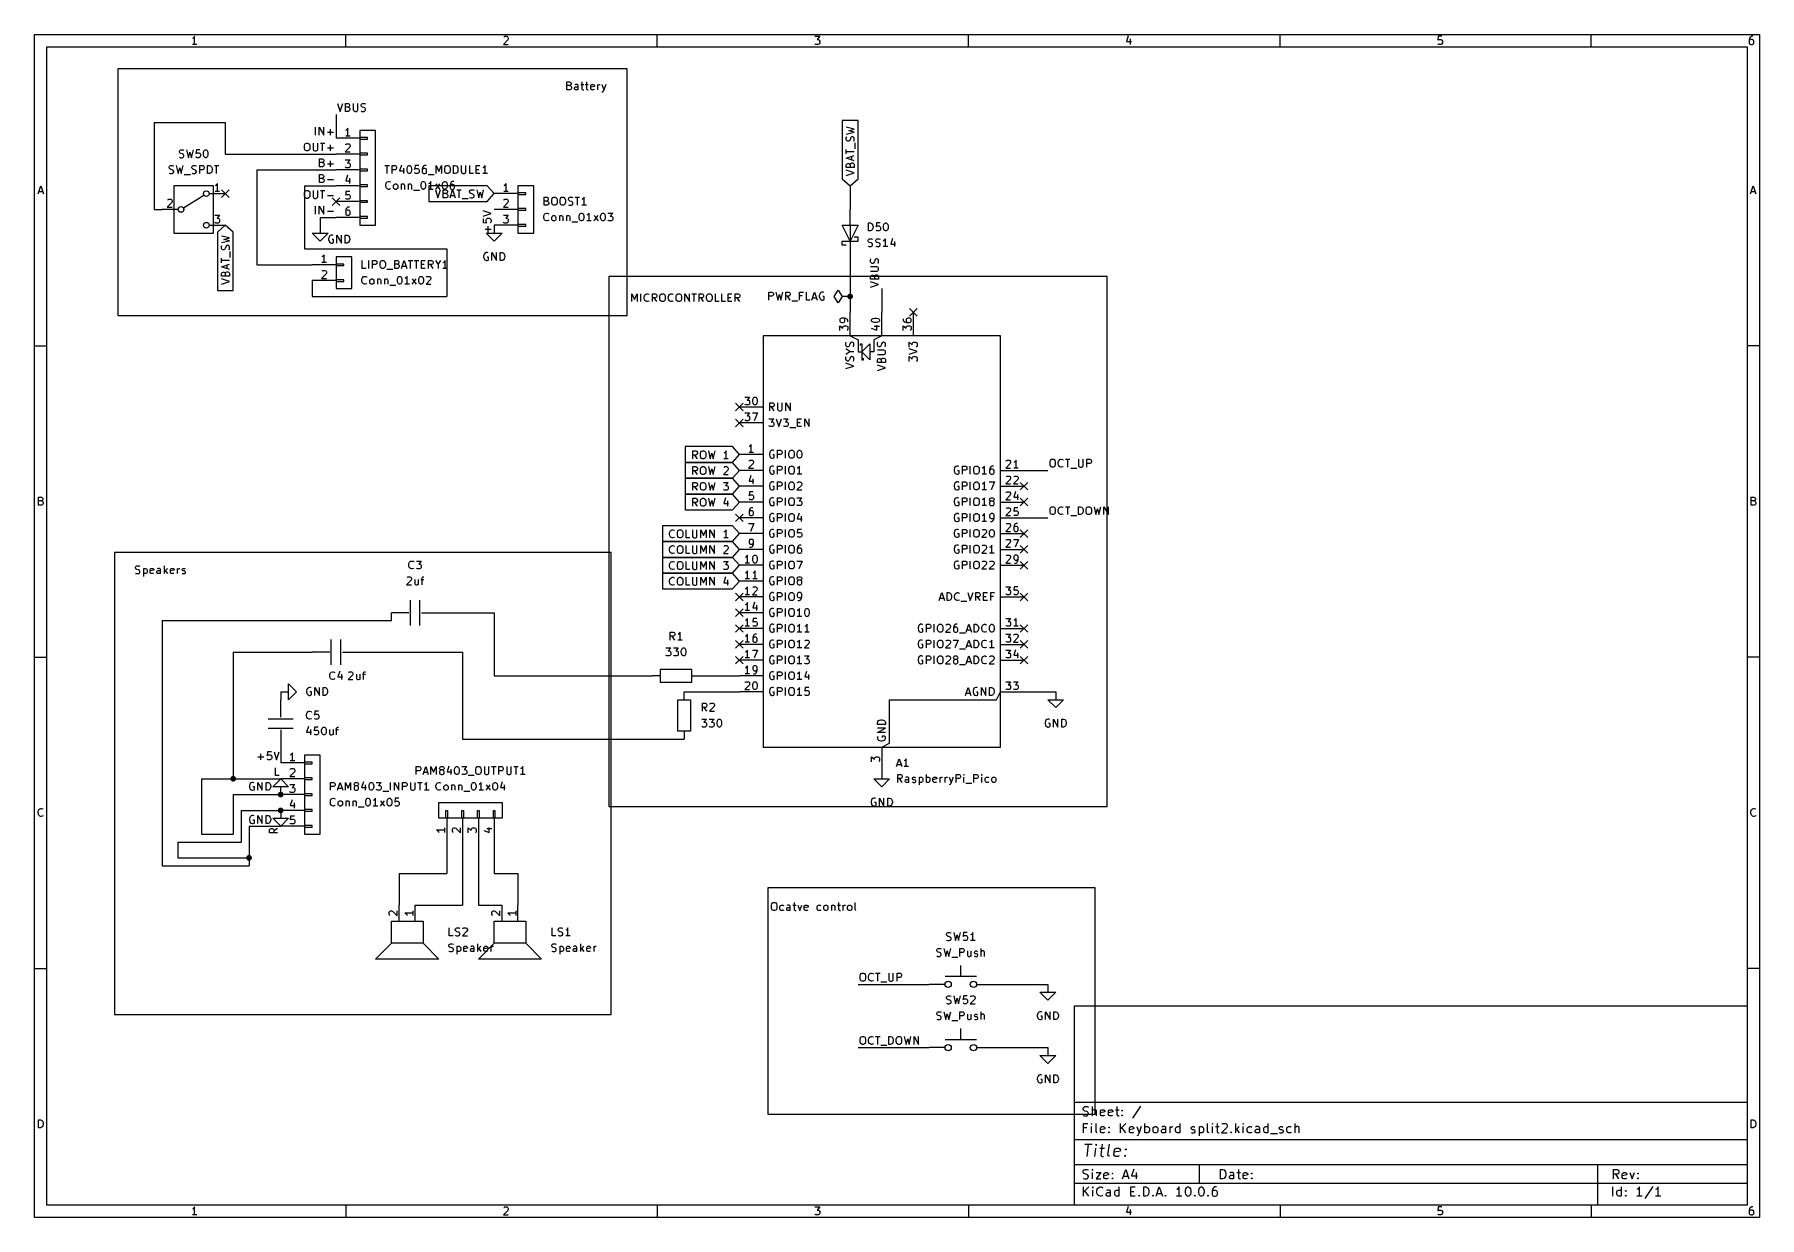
# Model space of a CAD drawing. Header units: inches. Extents: x 0.4 to 11.3, y -7.9 to -0.4.
import ezdxf

# ---------------------------------------------------------------- set-up
doc = ezdxf.new("R2010")
doc.units = ezdxf.units.IN
doc.header["$MEASUREMENT"] = 0
for name, color, linetype in [('BLUE', 174, 'CONTINUOUS'), ('GREENSIXTYFIVE', 129, 'CONTINUOUS'), ('LIGHTBLUE', 172, 'CONTINUOUS'), ('LIGHTGREEN', 92, 'CONTINUOUS'), ('LIGHTRED', 12, 'CONTINUOUS'), ('RED', 14, 'CONTINUOUS'), ('REDSIX', 19, 'CONTINUOUS'), ('WHITE', 250, 'CONTINUOUS')]:
    doc.layers.add(name, color=color, linetype=linetype)

msp = doc.modelspace()

# ---------------------------------------------------------------- linework, layer by layer
at = {"layer": 'BLUE', "linetype": 'CONTINUOUS'}
for p, q in [((1.576, -1.376), (1.624, -1.424)), ((1.624, -1.376), (1.576, -1.424)), ((2.276, -1.426), (2.324, -1.474)), ((2.324, -1.426), (2.276, -1.474)), ((5.926, -2.126), (5.974, -2.174)), ((5.974, -2.126), (5.926, -2.174)), ((4.826, -2.726), (4.874, -2.774)), ((4.874, -2.726), (4.826, -2.774)), ((4.826, -2.826), (4.874, -2.874)), ((4.874, -2.826), (4.826, -2.874)), ((6.626, -3.226), (6.674, -3.274)), ((6.674, -3.226), (6.626, -3.274)), ((6.626, -3.326), (6.674, -3.374)), ((6.674, -3.326), (6.626, -3.374)), ((4.826, -3.426), (4.874, -3.474)), ((4.874, -3.426), (4.826, -3.474)), ((6.626, -3.526), (6.674, -3.574)), ((6.674, -3.526), (6.626, -3.574)), ((6.626, -3.626), (6.674, -3.674)), ((6.674, -3.626), (6.626, -3.674)), ((6.626, -3.726), (6.674, -3.774)), ((6.674, -3.726), (6.626, -3.774)), ((4.826, -3.926), (4.874, -3.974)), ((4.874, -3.926), (4.826, -3.974)), ((6.626, -3.926), (6.674, -3.974)), ((6.674, -3.926), (6.626, -3.974)), ((4.826, -4.026), (4.874, -4.074)), ((4.874, -4.026), (4.826, -4.074)), ((4.826, -4.126), (4.874, -4.174)), ((4.874, -4.126), (4.826, -4.174)), ((6.626, -4.126), (6.674, -4.174)), ((6.674, -4.126), (6.626, -4.174)), ((4.826, -4.226), (4.874, -4.274)), ((4.874, -4.226), (4.826, -4.274)), ((6.626, -4.226), (6.674, -4.274)), ((6.674, -4.226), (6.626, -4.274)), ((4.826, -4.326), (4.874, -4.374)), ((4.874, -4.326), (4.826, -4.374)), ((6.626, -4.326), (6.674, -4.374)), ((6.674, -4.326), (6.626, -4.374))]:
    msp.add_line(p, q, dxfattribs=at)
at = {"layer": 'GREENSIXTYFIVE', "linetype": 'CONTINUOUS'}
for p, q in [((1.31, -1.132), (1.312, -1.128)), ((1.31, -1.137), (1.31, -1.132)), ((1.312, -1.142), (1.31, -1.137)), ((1.31, -1.17), (1.317, -1.173)), ((1.312, -1.128), (1.314, -1.125)), ((1.314, -1.144), (1.312, -1.142)), ((1.314, -1.125), (1.319, -1.123)), ((1.319, -1.147), (1.314, -1.144)), ((1.317, -1.173), (1.329, -1.173)), ((1.319, -1.123), (1.331, -1.123)), ((1.329, -1.149), (1.319, -1.147)), ((1.333, -1.151), (1.329, -1.149)), ((1.329, -1.173), (1.333, -1.17)), ((1.331, -1.123), (1.338, -1.125)), ((1.336, -1.154), (1.333, -1.151)), ((1.333, -1.17), (1.336, -1.168)), ((1.338, -1.159), (1.336, -1.154)), ((1.336, -1.168), (1.338, -1.163)), ((1.338, -1.163), (1.338, -1.159)), ((1.355, -1.123), (1.367, -1.173)), ((1.367, -1.173), (1.376, -1.137)), ((1.376, -1.137), (1.386, -1.173)), ((1.386, -1.173), (1.398, -1.123)), ((1.417, -1.123), (1.414, -1.147)), ((1.414, -1.147), (1.417, -1.144)), ((1.417, -1.17), (1.414, -1.168)), ((1.44, -1.123), (1.417, -1.123)), ((1.417, -1.144), (1.421, -1.142)), ((1.421, -1.173), (1.417, -1.17)), ((1.421, -1.142), (1.433, -1.142)), ((1.433, -1.173), (1.421, -1.173)), ((1.433, -1.142), (1.438, -1.144)), ((1.438, -1.17), (1.433, -1.173)), ((1.438, -1.144), (1.44, -1.147)), ((1.44, -1.168), (1.438, -1.17)), ((1.44, -1.147), (1.443, -1.151)), ((1.443, -1.163), (1.44, -1.168)), ((1.443, -1.151), (1.443, -1.163)), ((1.462, -1.142), (1.464, -1.132)), ((1.462, -1.154), (1.462, -1.142)), ((1.464, -1.163), (1.462, -1.154)), ((1.464, -1.132), (1.467, -1.128)), ((1.467, -1.168), (1.464, -1.163)), ((1.467, -1.128), (1.469, -1.125)), ((1.469, -1.17), (1.467, -1.168)), ((1.469, -1.125), (1.474, -1.123)), ((1.474, -1.173), (1.469, -1.17)), ((1.474, -1.123), (1.479, -1.123)), ((1.479, -1.173), (1.474, -1.173)), ((1.479, -1.123), (1.483, -1.125)), ((1.483, -1.17), (1.479, -1.173)), ((1.483, -1.125), (1.486, -1.128)), ((1.486, -1.168), (1.483, -1.17)), ((1.486, -1.128), (1.488, -1.132)), ((1.488, -1.163), (1.486, -1.168)), ((1.488, -1.132), (1.49, -1.142)), ((1.49, -1.154), (1.488, -1.163)), ((1.49, -1.142), (1.49, -1.154)), ((1.245, -1.232), (1.248, -1.228)), ((1.245, -1.237), (1.245, -1.232)), ((1.248, -1.242), (1.245, -1.237)), ((1.245, -1.27), (1.252, -1.273)), ((1.248, -1.228), (1.25, -1.225)), ((1.25, -1.244), (1.248, -1.242)), ((1.25, -1.225), (1.255, -1.223)), ((1.255, -1.247), (1.25, -1.244)), ((1.252, -1.273), (1.264, -1.273)), ((1.255, -1.223), (1.267, -1.223)), ((1.264, -1.249), (1.255, -1.247)), ((1.269, -1.251), (1.264, -1.249)), ((1.264, -1.273), (1.269, -1.27)), ((1.267, -1.223), (1.274, -1.225)), ((1.271, -1.254), (1.269, -1.251)), ((1.269, -1.27), (1.271, -1.268)), ((1.274, -1.259), (1.271, -1.254)), ((1.271, -1.268), (1.274, -1.263)), ((1.274, -1.263), (1.274, -1.259)), ((1.29, -1.223), (1.302, -1.273)), ((1.302, -1.273), (1.312, -1.237)), ((1.312, -1.237), (1.321, -1.273)), ((1.321, -1.273), (1.333, -1.223)), ((1.34, -1.278), (1.379, -1.278)), ((1.388, -1.232), (1.39, -1.228)), ((1.388, -1.237), (1.388, -1.232)), ((1.39, -1.242), (1.388, -1.237)), ((1.388, -1.27), (1.395, -1.273)), ((1.39, -1.228), (1.393, -1.225)), ((1.393, -1.244), (1.39, -1.242)), ((1.393, -1.225), (1.398, -1.223)), ((1.398, -1.247), (1.393, -1.244)), ((1.395, -1.273), (1.407, -1.273)), ((1.398, -1.223), (1.41, -1.223)), ((1.407, -1.249), (1.398, -1.247)), ((1.412, -1.251), (1.407, -1.249)), ((1.407, -1.273), (1.412, -1.27)), ((1.41, -1.223), (1.417, -1.225)), ((1.414, -1.254), (1.412, -1.251)), ((1.412, -1.27), (1.414, -1.268)), ((1.417, -1.259), (1.414, -1.254)), ((1.414, -1.268), (1.417, -1.263)), ((1.417, -1.263), (1.417, -1.259)), ((1.438, -1.273), (1.438, -1.223)), ((1.438, -1.223), (1.457, -1.223)), ((1.457, -1.249), (1.438, -1.249)), ((1.457, -1.223), (1.462, -1.225)), ((1.462, -1.247), (1.457, -1.249)), ((1.462, -1.225), (1.464, -1.228)), ((1.464, -1.244), (1.462, -1.247)), ((1.464, -1.228), (1.467, -1.232)), ((1.467, -1.239), (1.464, -1.244)), ((1.467, -1.232), (1.467, -1.239)), ((1.488, -1.273), (1.488, -1.223)), ((1.488, -1.223), (1.5, -1.223)), ((1.5, -1.273), (1.488, -1.273)), ((1.5, -1.223), (1.507, -1.225)), ((1.507, -1.27), (1.5, -1.273)), ((1.507, -1.225), (1.512, -1.23)), ((1.512, -1.266), (1.507, -1.27)), ((1.512, -1.23), (1.514, -1.235)), ((1.514, -1.261), (1.512, -1.266)), ((1.514, -1.235), (1.517, -1.244)), ((1.517, -1.251), (1.514, -1.261)), ((1.517, -1.244), (1.517, -1.251)), ((1.531, -1.223), (1.56, -1.223)), ((1.545, -1.273), (1.545, -1.223)), ((2.609, -1.223), (2.638, -1.223)), ((2.609, -1.223), (2.638, -1.223)), ((2.623, -1.273), (2.623, -1.223)), ((2.623, -1.273), (2.623, -1.223)), ((2.654, -1.273), (2.654, -1.223)), ((2.654, -1.223), (2.673, -1.223)), ((2.654, -1.273), (2.654, -1.223)), ((2.654, -1.223), (2.673, -1.223)), ((2.673, -1.249), (2.654, -1.249)), ((2.673, -1.249), (2.654, -1.249)), ((2.673, -1.223), (2.678, -1.225)), ((2.673, -1.223), (2.678, -1.225)), ((2.678, -1.247), (2.673, -1.249)), ((2.678, -1.247), (2.673, -1.249)), ((2.678, -1.225), (2.681, -1.228)), ((2.678, -1.225), (2.681, -1.228)), ((2.681, -1.244), (2.678, -1.247)), ((2.681, -1.244), (2.678, -1.247)), ((2.681, -1.228), (2.683, -1.232)), ((2.681, -1.228), (2.683, -1.232)), ((2.683, -1.239), (2.681, -1.244)), ((2.683, -1.239), (2.681, -1.244)), ((2.683, -1.232), (2.683, -1.239)), ((2.683, -1.232), (2.683, -1.239)), ((2.714, -1.22), (2.702, -1.256)), ((2.714, -1.22), (2.702, -1.256)), ((2.702, -1.256), (2.733, -1.256)), ((2.702, -1.256), (2.733, -1.256)), ((2.726, -1.239), (2.726, -1.273)), ((2.726, -1.239), (2.726, -1.273)), ((2.75, -1.242), (2.752, -1.232)), ((2.75, -1.242), (2.752, -1.232)), ((2.75, -1.254), (2.75, -1.242)), ((2.75, -1.254), (2.75, -1.242)), ((2.752, -1.263), (2.75, -1.254)), ((2.752, -1.263), (2.75, -1.254)), ((2.752, -1.232), (2.754, -1.228)), ((2.752, -1.232), (2.754, -1.228)), ((2.754, -1.268), (2.752, -1.263)), ((2.754, -1.268), (2.752, -1.263)), ((2.754, -1.228), (2.757, -1.225)), ((2.754, -1.228), (2.757, -1.225)), ((2.757, -1.27), (2.754, -1.268)), ((2.757, -1.27), (2.754, -1.268)), ((2.757, -1.225), (2.762, -1.223)), ((2.757, -1.225), (2.762, -1.223)), ((2.762, -1.273), (2.757, -1.27)), ((2.762, -1.273), (2.757, -1.27)), ((2.762, -1.223), (2.766, -1.223)), ((2.762, -1.223), (2.766, -1.223)), ((2.766, -1.273), (2.762, -1.273)), ((2.766, -1.273), (2.762, -1.273)), ((2.766, -1.223), (2.771, -1.225)), ((2.766, -1.223), (2.771, -1.225)), ((2.771, -1.27), (2.766, -1.273)), ((2.771, -1.27), (2.766, -1.273)), ((2.771, -1.225), (2.773, -1.228)), ((2.771, -1.225), (2.773, -1.228)), ((2.773, -1.268), (2.771, -1.27)), ((2.773, -1.268), (2.771, -1.27)), ((2.773, -1.228), (2.776, -1.232)), ((2.773, -1.228), (2.776, -1.232)), ((2.776, -1.263), (2.773, -1.268)), ((2.776, -1.263), (2.773, -1.268)), ((2.776, -1.232), (2.778, -1.242)), ((2.776, -1.232), (2.778, -1.242)), ((2.778, -1.254), (2.776, -1.263)), ((2.778, -1.254), (2.776, -1.263)), ((2.778, -1.242), (2.778, -1.254)), ((2.778, -1.242), (2.778, -1.254)), ((2.8, -1.223), (2.797, -1.247)), ((2.8, -1.223), (2.797, -1.247)), ((2.797, -1.247), (2.8, -1.244)), ((2.797, -1.247), (2.8, -1.244)), ((2.8, -1.27), (2.797, -1.268)), ((2.8, -1.27), (2.797, -1.268)), ((2.823, -1.223), (2.8, -1.223)), ((2.823, -1.223), (2.8, -1.223)), ((2.8, -1.244), (2.804, -1.242)), ((2.8, -1.244), (2.804, -1.242)), ((2.804, -1.273), (2.8, -1.27)), ((2.804, -1.273), (2.8, -1.27)), ((2.804, -1.242), (2.816, -1.242)), ((2.804, -1.242), (2.816, -1.242)), ((2.816, -1.273), (2.804, -1.273)), ((2.816, -1.273), (2.804, -1.273)), ((2.816, -1.242), (2.821, -1.244)), ((2.816, -1.242), (2.821, -1.244)), ((2.821, -1.27), (2.816, -1.273)), ((2.821, -1.27), (2.816, -1.273)), ((2.821, -1.244), (2.823, -1.247)), ((2.821, -1.244), (2.823, -1.247)), ((2.823, -1.268), (2.821, -1.27)), ((2.823, -1.268), (2.821, -1.27)), ((2.823, -1.247), (2.826, -1.251)), ((2.823, -1.247), (2.826, -1.251)), ((2.826, -1.263), (2.823, -1.268)), ((2.826, -1.263), (2.823, -1.268)), ((2.826, -1.251), (2.826, -1.263)), ((2.826, -1.251), (2.826, -1.263)), ((2.847, -1.235), (2.845, -1.244)), ((2.847, -1.235), (2.845, -1.244)), ((2.845, -1.244), (2.845, -1.263)), ((2.845, -1.244), (2.845, -1.263)), ((2.847, -1.247), (2.845, -1.251)), ((2.847, -1.247), (2.845, -1.251)), ((2.845, -1.263), (2.847, -1.268)), ((2.845, -1.263), (2.847, -1.268)), ((2.852, -1.228), (2.847, -1.235)), ((2.852, -1.228), (2.847, -1.235)), ((2.85, -1.244), (2.847, -1.247)), ((2.85, -1.244), (2.847, -1.247)), ((2.847, -1.268), (2.85, -1.27)), ((2.847, -1.268), (2.85, -1.27)), ((2.854, -1.242), (2.85, -1.244)), ((2.854, -1.242), (2.85, -1.244)), ((2.85, -1.27), (2.854, -1.273)), ((2.85, -1.27), (2.854, -1.273)), ((2.854, -1.225), (2.852, -1.228)), ((2.854, -1.225), (2.852, -1.228)), ((2.859, -1.223), (2.854, -1.225)), ((2.859, -1.223), (2.854, -1.225)), ((2.864, -1.242), (2.854, -1.242)), ((2.864, -1.242), (2.854, -1.242)), ((2.854, -1.273), (2.864, -1.273)), ((2.854, -1.273), (2.864, -1.273)), ((2.869, -1.223), (2.859, -1.223)), ((2.869, -1.223), (2.859, -1.223)), ((2.869, -1.244), (2.864, -1.242)), ((2.869, -1.244), (2.864, -1.242)), ((2.864, -1.273), (2.869, -1.27)), ((2.864, -1.273), (2.869, -1.27)), ((2.871, -1.247), (2.869, -1.244)), ((2.871, -1.247), (2.869, -1.244)), ((2.869, -1.27), (2.871, -1.268)), ((2.869, -1.27), (2.871, -1.268)), ((2.873, -1.251), (2.871, -1.247)), ((2.873, -1.251), (2.871, -1.247)), ((2.871, -1.268), (2.873, -1.263)), ((2.871, -1.268), (2.873, -1.263)), ((2.873, -1.263), (2.873, -1.251)), ((2.873, -1.263), (2.873, -1.251)), ((2.883, -1.278), (2.921, -1.278)), ((2.883, -1.278), (2.921, -1.278)), ((2.933, -1.273), (2.933, -1.223)), ((2.933, -1.223), (2.95, -1.259)), ((2.933, -1.273), (2.933, -1.223)), ((2.933, -1.223), (2.95, -1.259)), ((2.95, -1.259), (2.966, -1.223)), ((2.95, -1.259), (2.966, -1.223)), ((2.966, -1.223), (2.966, -1.273)), ((2.966, -1.223), (2.966, -1.273)), ((2.988, -1.239), (2.99, -1.23)), ((2.988, -1.239), (2.99, -1.23)), ((2.988, -1.256), (2.988, -1.239)), ((2.988, -1.256), (2.988, -1.239)), ((2.99, -1.266), (2.988, -1.256)), ((2.99, -1.266), (2.988, -1.256)), ((2.99, -1.23), (2.995, -1.225)), ((2.99, -1.23), (2.995, -1.225)), ((2.995, -1.27), (2.99, -1.266)), ((2.995, -1.27), (2.99, -1.266)), ((2.995, -1.225), (3, -1.223)), ((2.995, -1.225), (3, -1.223)), ((3, -1.273), (2.995, -1.27)), ((3, -1.273), (2.995, -1.27)), ((3, -1.223), (3.009, -1.223)), ((3, -1.223), (3.009, -1.223)), ((3.009, -1.273), (3, -1.273)), ((3.009, -1.273), (3, -1.273)), ((3.009, -1.223), (3.014, -1.225)), ((3.009, -1.223), (3.014, -1.225)), ((3.014, -1.27), (3.009, -1.273)), ((3.014, -1.27), (3.009, -1.273)), ((3.014, -1.225), (3.019, -1.23)), ((3.014, -1.225), (3.019, -1.23)), ((3.019, -1.266), (3.014, -1.27)), ((3.019, -1.266), (3.014, -1.27)), ((3.019, -1.23), (3.021, -1.239)), ((3.019, -1.23), (3.021, -1.239)), ((3.021, -1.256), (3.019, -1.266)), ((3.021, -1.256), (3.019, -1.266)), ((3.021, -1.239), (3.021, -1.256)), ((3.021, -1.239), (3.021, -1.256)), ((3.042, -1.273), (3.042, -1.223)), ((3.042, -1.223), (3.054, -1.223)), ((3.042, -1.273), (3.042, -1.223)), ((3.042, -1.223), (3.054, -1.223)), ((3.054, -1.273), (3.042, -1.273)), ((3.054, -1.273), (3.042, -1.273)), ((3.054, -1.223), (3.062, -1.225)), ((3.054, -1.223), (3.062, -1.225)), ((3.062, -1.27), (3.054, -1.273)), ((3.062, -1.27), (3.054, -1.273)), ((3.062, -1.225), (3.066, -1.23)), ((3.062, -1.225), (3.066, -1.23)), ((3.066, -1.266), (3.062, -1.27)), ((3.066, -1.266), (3.062, -1.27)), ((3.066, -1.23), (3.069, -1.235)), ((3.066, -1.23), (3.069, -1.235)), ((3.069, -1.261), (3.066, -1.266)), ((3.069, -1.261), (3.066, -1.266)), ((3.069, -1.235), (3.071, -1.244)), ((3.069, -1.235), (3.071, -1.244)), ((3.071, -1.251), (3.069, -1.261)), ((3.071, -1.251), (3.069, -1.261)), ((3.071, -1.244), (3.071, -1.251)), ((3.071, -1.244), (3.071, -1.251)), ((3.092, -1.223), (3.092, -1.263)), ((3.092, -1.223), (3.092, -1.263)), ((3.092, -1.263), (3.095, -1.268)), ((3.092, -1.263), (3.095, -1.268)), ((3.095, -1.268), (3.097, -1.27)), ((3.095, -1.268), (3.097, -1.27)), ((3.097, -1.27), (3.102, -1.273)), ((3.097, -1.27), (3.102, -1.273)), ((3.102, -1.273), (3.112, -1.273)), ((3.102, -1.273), (3.112, -1.273)), ((3.112, -1.273), (3.116, -1.27)), ((3.112, -1.273), (3.116, -1.27)), ((3.116, -1.27), (3.119, -1.268)), ((3.116, -1.27), (3.119, -1.268)), ((3.119, -1.268), (3.121, -1.263)), ((3.119, -1.268), (3.121, -1.263)), ((3.121, -1.263), (3.121, -1.223)), ((3.121, -1.263), (3.121, -1.223)), ((3.145, -1.273), (3.145, -1.223)), ((3.145, -1.273), (3.145, -1.223)), ((3.169, -1.273), (3.145, -1.273)), ((3.169, -1.273), (3.145, -1.273)), ((3.185, -1.273), (3.185, -1.223)), ((3.185, -1.223), (3.209, -1.223)), ((3.185, -1.273), (3.185, -1.223)), ((3.185, -1.223), (3.209, -1.223)), ((3.185, -1.247), (3.202, -1.247)), ((3.185, -1.247), (3.202, -1.247)), ((3.209, -1.273), (3.185, -1.273)), ((3.209, -1.273), (3.185, -1.273)), ((3.233, -1.235), (3.228, -1.237)), ((3.233, -1.235), (3.228, -1.237)), ((3.257, -1.273), (3.228, -1.273)), ((3.257, -1.273), (3.228, -1.273)), ((3.238, -1.23), (3.233, -1.235)), ((3.238, -1.23), (3.233, -1.235)), ((3.242, -1.223), (3.238, -1.23)), ((3.242, -1.223), (3.238, -1.23)), ((3.242, -1.273), (3.242, -1.223)), ((3.242, -1.273), (3.242, -1.223)), ((2.614, -1.344), (2.616, -1.335)), ((2.614, -1.344), (2.616, -1.335)), ((2.614, -1.351), (2.614, -1.344)), ((2.614, -1.351), (2.614, -1.344)), ((2.616, -1.361), (2.614, -1.351)), ((2.616, -1.361), (2.614, -1.351)), ((2.616, -1.335), (2.619, -1.33)), ((2.616, -1.335), (2.619, -1.33)), ((2.619, -1.366), (2.616, -1.361)), ((2.619, -1.366), (2.616, -1.361)), ((2.619, -1.33), (2.623, -1.325)), ((2.619, -1.33), (2.623, -1.325)), ((2.623, -1.37), (2.619, -1.366)), ((2.623, -1.37), (2.619, -1.366)), ((2.623, -1.325), (2.631, -1.323)), ((2.623, -1.325), (2.631, -1.323)), ((2.631, -1.373), (2.623, -1.37)), ((2.631, -1.373), (2.623, -1.37)), ((2.631, -1.323), (2.635, -1.323)), ((2.631, -1.323), (2.635, -1.323)), ((2.635, -1.373), (2.631, -1.373)), ((2.635, -1.373), (2.631, -1.373)), ((2.635, -1.323), (2.642, -1.325)), ((2.635, -1.323), (2.642, -1.325)), ((2.642, -1.37), (2.635, -1.373)), ((2.642, -1.37), (2.635, -1.373)), ((2.642, -1.325), (2.645, -1.328)), ((2.642, -1.325), (2.645, -1.328)), ((2.645, -1.368), (2.642, -1.37)), ((2.645, -1.368), (2.642, -1.37)), ((2.664, -1.349), (2.666, -1.344)), ((2.664, -1.349), (2.666, -1.344)), ((2.664, -1.363), (2.664, -1.349)), ((2.664, -1.363), (2.664, -1.349)), ((2.666, -1.368), (2.664, -1.363)), ((2.666, -1.368), (2.664, -1.363)), ((2.666, -1.344), (2.669, -1.342)), ((2.666, -1.344), (2.669, -1.342)), ((2.669, -1.37), (2.666, -1.368)), ((2.669, -1.37), (2.666, -1.368)), ((2.669, -1.342), (2.673, -1.339)), ((2.669, -1.342), (2.673, -1.339)), ((2.673, -1.373), (2.669, -1.37)), ((2.673, -1.373), (2.669, -1.37)), ((2.673, -1.339), (2.681, -1.339)), ((2.673, -1.339), (2.681, -1.339)), ((2.681, -1.373), (2.673, -1.373)), ((2.681, -1.373), (2.673, -1.373)), ((2.681, -1.339), (2.685, -1.342)), ((2.681, -1.339), (2.685, -1.342)), ((2.685, -1.37), (2.681, -1.373)), ((2.685, -1.37), (2.681, -1.373)), ((2.685, -1.342), (2.688, -1.344)), ((2.685, -1.342), (2.688, -1.344)), ((2.688, -1.368), (2.685, -1.37)), ((2.688, -1.368), (2.685, -1.37)), ((2.688, -1.344), (2.69, -1.349)), ((2.688, -1.344), (2.69, -1.349)), ((2.69, -1.363), (2.688, -1.368)), ((2.69, -1.363), (2.688, -1.368)), ((2.69, -1.349), (2.69, -1.363)), ((2.69, -1.349), (2.69, -1.363)), ((2.712, -1.339), (2.712, -1.373)), ((2.712, -1.339), (2.712, -1.373)), ((2.712, -1.344), (2.714, -1.342)), ((2.712, -1.344), (2.714, -1.342)), ((2.714, -1.342), (2.719, -1.339)), ((2.714, -1.342), (2.719, -1.339)), ((2.719, -1.339), (2.726, -1.339)), ((2.719, -1.339), (2.726, -1.339)), ((2.726, -1.339), (2.731, -1.342)), ((2.726, -1.339), (2.731, -1.342)), ((2.731, -1.342), (2.733, -1.347)), ((2.731, -1.342), (2.733, -1.347)), ((2.733, -1.347), (2.733, -1.373)), ((2.733, -1.347), (2.733, -1.373)), ((2.757, -1.339), (2.757, -1.373)), ((2.757, -1.339), (2.757, -1.373)), ((2.757, -1.344), (2.759, -1.342)), ((2.757, -1.344), (2.759, -1.342)), ((2.759, -1.342), (2.764, -1.339)), ((2.759, -1.342), (2.764, -1.339)), ((2.764, -1.339), (2.771, -1.339)), ((2.764, -1.339), (2.771, -1.339)), ((2.771, -1.339), (2.776, -1.342)), ((2.771, -1.339), (2.776, -1.342)), ((2.776, -1.342), (2.778, -1.347)), ((2.776, -1.342), (2.778, -1.347)), ((2.778, -1.347), (2.778, -1.373)), ((2.778, -1.347), (2.778, -1.373)), ((2.79, -1.378), (2.828, -1.378)), ((2.79, -1.378), (2.828, -1.378)), ((2.838, -1.342), (2.84, -1.332)), ((2.838, -1.342), (2.84, -1.332)), ((2.838, -1.354), (2.838, -1.342)), ((2.838, -1.354), (2.838, -1.342)), ((2.84, -1.363), (2.838, -1.354)), ((2.84, -1.363), (2.838, -1.354)), ((2.84, -1.332), (2.842, -1.328)), ((2.84, -1.332), (2.842, -1.328)), ((2.842, -1.368), (2.84, -1.363)), ((2.842, -1.368), (2.84, -1.363)), ((2.842, -1.328), (2.845, -1.325)), ((2.842, -1.328), (2.845, -1.325)), ((2.845, -1.37), (2.842, -1.368)), ((2.845, -1.37), (2.842, -1.368)), ((2.845, -1.325), (2.85, -1.323)), ((2.845, -1.325), (2.85, -1.323)), ((2.85, -1.373), (2.845, -1.37)), ((2.85, -1.373), (2.845, -1.37)), ((2.85, -1.323), (2.854, -1.323)), ((2.85, -1.323), (2.854, -1.323)), ((2.854, -1.373), (2.85, -1.373)), ((2.854, -1.373), (2.85, -1.373)), ((2.854, -1.323), (2.859, -1.325)), ((2.854, -1.323), (2.859, -1.325)), ((2.859, -1.37), (2.854, -1.373)), ((2.859, -1.37), (2.854, -1.373)), ((2.859, -1.325), (2.862, -1.328)), ((2.859, -1.325), (2.862, -1.328)), ((2.862, -1.368), (2.859, -1.37)), ((2.862, -1.368), (2.859, -1.37)), ((2.862, -1.328), (2.864, -1.332)), ((2.862, -1.328), (2.864, -1.332)), ((2.864, -1.363), (2.862, -1.368)), ((2.864, -1.363), (2.862, -1.368)), ((2.864, -1.332), (2.866, -1.342)), ((2.864, -1.332), (2.866, -1.342)), ((2.866, -1.354), (2.864, -1.363)), ((2.866, -1.354), (2.864, -1.363)), ((2.866, -1.342), (2.866, -1.354)), ((2.866, -1.342), (2.866, -1.354)), ((2.89, -1.335), (2.885, -1.337)), ((2.89, -1.335), (2.885, -1.337)), ((2.914, -1.373), (2.885, -1.373)), ((2.914, -1.373), (2.885, -1.373)), ((2.895, -1.33), (2.89, -1.335)), ((2.895, -1.33), (2.89, -1.335)), ((2.9, -1.323), (2.895, -1.33)), ((2.9, -1.323), (2.895, -1.33)), ((2.9, -1.373), (2.9, -1.323)), ((2.9, -1.373), (2.9, -1.323)), ((2.931, -1.373), (2.957, -1.339)), ((2.931, -1.339), (2.957, -1.373)), ((2.931, -1.373), (2.957, -1.339)), ((2.931, -1.339), (2.957, -1.373)), ((2.973, -1.342), (2.976, -1.332)), ((2.973, -1.342), (2.976, -1.332)), ((2.973, -1.354), (2.973, -1.342)), ((2.973, -1.354), (2.973, -1.342)), ((2.976, -1.363), (2.973, -1.354)), ((2.976, -1.363), (2.973, -1.354)), ((2.976, -1.332), (2.978, -1.328)), ((2.976, -1.332), (2.978, -1.328)), ((2.978, -1.368), (2.976, -1.363)), ((2.978, -1.368), (2.976, -1.363)), ((2.978, -1.328), (2.981, -1.325)), ((2.978, -1.328), (2.981, -1.325)), ((2.981, -1.37), (2.978, -1.368)), ((2.981, -1.37), (2.978, -1.368)), ((2.981, -1.325), (2.985, -1.323)), ((2.981, -1.325), (2.985, -1.323)), ((2.985, -1.373), (2.981, -1.37)), ((2.985, -1.373), (2.981, -1.37)), ((2.985, -1.323), (2.99, -1.323)), ((2.985, -1.323), (2.99, -1.323)), ((2.99, -1.373), (2.985, -1.373)), ((2.99, -1.373), (2.985, -1.373)), ((2.99, -1.323), (2.995, -1.325)), ((2.99, -1.323), (2.995, -1.325)), ((2.995, -1.37), (2.99, -1.373)), ((2.995, -1.37), (2.99, -1.373)), ((2.995, -1.325), (2.997, -1.328)), ((2.995, -1.325), (2.997, -1.328)), ((2.997, -1.368), (2.995, -1.37)), ((2.997, -1.368), (2.995, -1.37)), ((2.997, -1.328), (3, -1.332)), ((2.997, -1.328), (3, -1.332)), ((3, -1.363), (2.997, -1.368)), ((3, -1.363), (2.997, -1.368)), ((3, -1.332), (3.002, -1.342)), ((3, -1.332), (3.002, -1.342)), ((3.002, -1.354), (3, -1.363)), ((3.002, -1.354), (3, -1.363)), ((3.002, -1.342), (3.002, -1.354)), ((3.002, -1.342), (3.002, -1.354)), ((3.023, -1.335), (3.021, -1.344)), ((3.023, -1.335), (3.021, -1.344)), ((3.021, -1.344), (3.021, -1.363)), ((3.021, -1.344), (3.021, -1.363)), ((3.023, -1.347), (3.021, -1.351)), ((3.023, -1.347), (3.021, -1.351)), ((3.021, -1.363), (3.023, -1.368)), ((3.021, -1.363), (3.023, -1.368)), ((3.028, -1.328), (3.023, -1.335)), ((3.028, -1.328), (3.023, -1.335)), ((3.026, -1.344), (3.023, -1.347)), ((3.026, -1.344), (3.023, -1.347)), ((3.023, -1.368), (3.026, -1.37)), ((3.023, -1.368), (3.026, -1.37)), ((3.031, -1.342), (3.026, -1.344)), ((3.031, -1.342), (3.026, -1.344)), ((3.026, -1.37), (3.031, -1.373)), ((3.026, -1.37), (3.031, -1.373)), ((3.031, -1.325), (3.028, -1.328)), ((3.031, -1.325), (3.028, -1.328)), ((3.035, -1.323), (3.031, -1.325)), ((3.035, -1.323), (3.031, -1.325)), ((3.04, -1.342), (3.031, -1.342)), ((3.04, -1.342), (3.031, -1.342)), ((3.031, -1.373), (3.04, -1.373)), ((3.031, -1.373), (3.04, -1.373)), ((3.045, -1.323), (3.035, -1.323)), ((3.045, -1.323), (3.035, -1.323)), ((3.045, -1.344), (3.04, -1.342)), ((3.045, -1.344), (3.04, -1.342)), ((3.04, -1.373), (3.045, -1.37)), ((3.04, -1.373), (3.045, -1.37)), ((3.047, -1.347), (3.045, -1.344)), ((3.047, -1.347), (3.045, -1.344)), ((3.045, -1.37), (3.047, -1.368)), ((3.045, -1.37), (3.047, -1.368)), ((3.05, -1.351), (3.047, -1.347)), ((3.05, -1.351), (3.047, -1.347)), ((3.047, -1.368), (3.05, -1.363)), ((3.047, -1.368), (3.05, -1.363)), ((3.05, -1.363), (3.05, -1.351)), ((3.05, -1.363), (3.05, -1.351)), ((3.616, -1.473), (3.616, -1.423)), ((3.616, -1.423), (3.633, -1.423)), ((3.616, -1.473), (3.616, -1.423)), ((3.616, -1.423), (3.633, -1.423)), ((3.633, -1.447), (3.616, -1.447)), ((3.633, -1.447), (3.616, -1.447)), ((3.635, -1.473), (3.616, -1.473)), ((3.635, -1.473), (3.616, -1.473)), ((3.619, -1.53), (3.623, -1.525)), ((3.619, -1.53), (3.623, -1.525)), ((3.623, -1.525), (3.631, -1.523)), ((3.623, -1.525), (3.631, -1.523)), ((3.631, -1.523), (3.635, -1.523)), ((3.631, -1.523), (3.635, -1.523)), ((3.633, -1.423), (3.638, -1.425)), ((3.633, -1.423), (3.638, -1.425)), ((3.638, -1.444), (3.633, -1.447)), ((3.638, -1.444), (3.633, -1.447)), ((3.633, -1.447), (3.64, -1.449)), ((3.633, -1.447), (3.64, -1.449)), ((3.64, -1.47), (3.635, -1.473)), ((3.64, -1.47), (3.635, -1.473)), ((3.635, -1.523), (3.642, -1.525)), ((3.635, -1.523), (3.642, -1.525)), ((3.638, -1.425), (3.64, -1.428)), ((3.638, -1.425), (3.64, -1.428)), ((3.64, -1.442), (3.638, -1.444)), ((3.64, -1.442), (3.638, -1.444)), ((3.64, -1.428), (3.642, -1.432)), ((3.64, -1.428), (3.642, -1.432)), ((3.642, -1.437), (3.64, -1.442)), ((3.642, -1.437), (3.64, -1.442)), ((3.64, -1.449), (3.642, -1.451)), ((3.64, -1.449), (3.642, -1.451)), ((3.642, -1.468), (3.64, -1.47)), ((3.642, -1.468), (3.64, -1.47)), ((3.642, -1.432), (3.642, -1.437)), ((3.642, -1.432), (3.642, -1.437)), ((3.642, -1.451), (3.645, -1.456)), ((3.642, -1.451), (3.645, -1.456)), ((3.645, -1.463), (3.642, -1.468)), ((3.645, -1.463), (3.642, -1.468)), ((3.642, -1.525), (3.645, -1.528)), ((3.642, -1.525), (3.645, -1.528)), ((3.645, -1.456), (3.645, -1.463)), ((3.645, -1.456), (3.645, -1.463)), ((3.664, -1.439), (3.666, -1.43)), ((3.664, -1.439), (3.666, -1.43)), ((3.664, -1.456), (3.664, -1.439)), ((3.664, -1.456), (3.664, -1.439)), ((3.666, -1.466), (3.664, -1.456)), ((3.666, -1.466), (3.664, -1.456)), ((3.666, -1.43), (3.671, -1.425)), ((3.666, -1.43), (3.671, -1.425)), ((3.671, -1.47), (3.666, -1.466)), ((3.671, -1.47), (3.666, -1.466)), ((3.671, -1.425), (3.676, -1.423)), ((3.671, -1.425), (3.676, -1.423)), ((3.676, -1.473), (3.671, -1.47)), ((3.676, -1.473), (3.671, -1.47)), ((3.676, -1.423), (3.685, -1.423)), ((3.676, -1.423), (3.685, -1.423)), ((3.685, -1.473), (3.676, -1.473)), ((3.685, -1.473), (3.676, -1.473)), ((3.685, -1.423), (3.69, -1.425)), ((3.685, -1.423), (3.69, -1.425)), ((3.69, -1.47), (3.685, -1.473)), ((3.69, -1.47), (3.685, -1.473)), ((3.69, -1.425), (3.695, -1.43)), ((3.69, -1.425), (3.695, -1.43)), ((3.695, -1.466), (3.69, -1.47)), ((3.695, -1.466), (3.69, -1.47)), ((3.695, -1.43), (3.697, -1.439)), ((3.695, -1.43), (3.697, -1.439)), ((3.697, -1.456), (3.695, -1.466)), ((3.697, -1.456), (3.695, -1.466)), ((3.697, -1.439), (3.697, -1.456)), ((3.697, -1.439), (3.697, -1.456)), ((3.716, -1.439), (3.719, -1.43)), ((3.716, -1.439), (3.719, -1.43)), ((3.716, -1.456), (3.716, -1.439)), ((3.716, -1.456), (3.716, -1.439)), ((3.719, -1.466), (3.716, -1.456)), ((3.719, -1.466), (3.716, -1.456)), ((3.719, -1.43), (3.723, -1.425)), ((3.719, -1.43), (3.723, -1.425)), ((3.723, -1.47), (3.719, -1.466)), ((3.723, -1.47), (3.719, -1.466)), ((3.723, -1.425), (3.728, -1.423)), ((3.723, -1.425), (3.728, -1.423)), ((3.728, -1.473), (3.723, -1.47)), ((3.728, -1.473), (3.723, -1.47)), ((3.728, -1.423), (3.738, -1.423)), ((3.728, -1.423), (3.738, -1.423)), ((3.738, -1.473), (3.728, -1.473)), ((3.738, -1.473), (3.728, -1.473)), ((3.738, -1.423), (3.742, -1.425)), ((3.738, -1.423), (3.742, -1.425)), ((3.742, -1.47), (3.738, -1.473)), ((3.742, -1.47), (3.738, -1.473)), ((3.742, -1.425), (3.747, -1.43)), ((3.742, -1.425), (3.747, -1.43)), ((3.747, -1.466), (3.742, -1.47)), ((3.747, -1.466), (3.742, -1.47)), ((3.747, -1.43), (3.75, -1.439)), ((3.747, -1.43), (3.75, -1.439)), ((3.75, -1.456), (3.747, -1.466)), ((3.75, -1.456), (3.747, -1.466)), ((3.75, -1.439), (3.75, -1.456)), ((3.75, -1.439), (3.75, -1.456)), ((3.769, -1.432), (3.771, -1.428)), ((3.769, -1.432), (3.771, -1.428)), ((3.769, -1.437), (3.769, -1.432)), ((3.769, -1.437), (3.769, -1.432)), ((3.771, -1.442), (3.769, -1.437)), ((3.771, -1.442), (3.769, -1.437)), ((3.769, -1.47), (3.776, -1.473)), ((3.769, -1.47), (3.776, -1.473)), ((3.771, -1.428), (3.773, -1.425)), ((3.771, -1.428), (3.773, -1.425)), ((3.773, -1.444), (3.771, -1.442)), ((3.773, -1.444), (3.771, -1.442)), ((3.773, -1.425), (3.778, -1.423)), ((3.773, -1.425), (3.778, -1.423)), ((3.778, -1.447), (3.773, -1.444)), ((3.778, -1.447), (3.773, -1.444)), ((3.776, -1.473), (3.788, -1.473)), ((3.776, -1.473), (3.788, -1.473)), ((3.778, -1.423), (3.79, -1.423)), ((3.778, -1.423), (3.79, -1.423)), ((3.788, -1.449), (3.778, -1.447)), ((3.788, -1.449), (3.778, -1.447)), ((3.792, -1.451), (3.788, -1.449)), ((3.792, -1.451), (3.788, -1.449)), ((3.788, -1.473), (3.792, -1.47)), ((3.788, -1.473), (3.792, -1.47)), ((3.79, -1.423), (3.797, -1.425)), ((3.79, -1.423), (3.797, -1.425)), ((3.795, -1.454), (3.792, -1.451)), ((3.795, -1.454), (3.792, -1.451)), ((3.792, -1.47), (3.795, -1.468)), ((3.792, -1.47), (3.795, -1.468)), ((3.797, -1.459), (3.795, -1.454)), ((3.797, -1.459), (3.795, -1.454)), ((3.795, -1.468), (3.797, -1.463)), ((3.795, -1.468), (3.797, -1.463)), ((3.797, -1.463), (3.797, -1.459)), ((3.797, -1.463), (3.797, -1.459)), ((3.812, -1.423), (3.84, -1.423)), ((3.812, -1.423), (3.84, -1.423)), ((3.826, -1.473), (3.826, -1.423)), ((3.826, -1.473), (3.826, -1.423)), ((3.842, -1.528), (3.845, -1.525)), ((3.842, -1.528), (3.845, -1.525)), ((3.845, -1.525), (3.85, -1.523)), ((3.845, -1.525), (3.85, -1.523)), ((3.85, -1.523), (3.854, -1.523)), ((3.85, -1.523), (3.854, -1.523)), ((3.859, -1.435), (3.854, -1.437)), ((3.859, -1.435), (3.854, -1.437)), ((3.883, -1.473), (3.854, -1.473)), ((3.883, -1.473), (3.854, -1.473)), ((3.854, -1.523), (3.859, -1.525)), ((3.854, -1.523), (3.859, -1.525)), ((3.864, -1.43), (3.859, -1.435)), ((3.864, -1.43), (3.859, -1.435)), ((3.859, -1.525), (3.862, -1.528)), ((3.859, -1.525), (3.862, -1.528)), ((3.869, -1.423), (3.864, -1.43)), ((3.869, -1.423), (3.864, -1.43)), ((3.869, -1.473), (3.869, -1.423)), ((3.869, -1.473), (3.869, -1.423)), ((3.9, -1.523), (3.895, -1.53)), ((3.9, -1.523), (3.895, -1.53)), ((3.9, -1.573), (3.9, -1.523)), ((3.9, -1.573), (3.9, -1.523)), ((3.978, -1.528), (3.981, -1.525)), ((3.978, -1.528), (3.981, -1.525)), ((3.981, -1.525), (3.985, -1.523)), ((3.981, -1.525), (3.985, -1.523)), ((3.985, -1.523), (3.99, -1.523)), ((3.985, -1.523), (3.99, -1.523)), ((3.99, -1.523), (3.995, -1.525)), ((3.99, -1.523), (3.995, -1.525)), ((3.995, -1.525), (3.997, -1.528)), ((3.995, -1.525), (3.997, -1.528)), ((4.019, -1.523), (4.05, -1.523)), ((4.019, -1.523), (4.05, -1.523)), ((4.05, -1.523), (4.033, -1.542)), ((4.05, -1.523), (4.033, -1.542)), ((3.614, -1.544), (3.616, -1.535)), ((3.614, -1.544), (3.616, -1.535)), ((3.614, -1.551), (3.614, -1.544)), ((3.614, -1.551), (3.614, -1.544)), ((3.616, -1.561), (3.614, -1.551)), ((3.616, -1.561), (3.614, -1.551)), ((3.616, -1.535), (3.619, -1.53)), ((3.616, -1.535), (3.619, -1.53)), ((3.619, -1.566), (3.616, -1.561)), ((3.619, -1.566), (3.616, -1.561)), ((3.623, -1.57), (3.619, -1.566)), ((3.623, -1.57), (3.619, -1.566)), ((3.631, -1.573), (3.623, -1.57)), ((3.631, -1.573), (3.623, -1.57)), ((3.635, -1.573), (3.631, -1.573)), ((3.635, -1.573), (3.631, -1.573)), ((3.642, -1.57), (3.635, -1.573)), ((3.642, -1.57), (3.635, -1.573)), ((3.645, -1.568), (3.642, -1.57)), ((3.645, -1.568), (3.642, -1.57)), ((3.664, -1.549), (3.666, -1.544)), ((3.664, -1.549), (3.666, -1.544)), ((3.664, -1.563), (3.664, -1.549)), ((3.664, -1.563), (3.664, -1.549)), ((3.666, -1.568), (3.664, -1.563)), ((3.666, -1.568), (3.664, -1.563)), ((3.666, -1.544), (3.669, -1.542)), ((3.666, -1.544), (3.669, -1.542)), ((3.669, -1.57), (3.666, -1.568)), ((3.669, -1.57), (3.666, -1.568)), ((3.669, -1.542), (3.673, -1.539)), ((3.669, -1.542), (3.673, -1.539)), ((3.673, -1.573), (3.669, -1.57)), ((3.673, -1.573), (3.669, -1.57)), ((3.673, -1.539), (3.681, -1.539)), ((3.673, -1.539), (3.681, -1.539)), ((3.681, -1.573), (3.673, -1.573)), ((3.681, -1.573), (3.673, -1.573)), ((3.681, -1.539), (3.685, -1.542)), ((3.681, -1.539), (3.685, -1.542)), ((3.685, -1.57), (3.681, -1.573)), ((3.685, -1.57), (3.681, -1.573)), ((3.685, -1.542), (3.688, -1.544)), ((3.685, -1.542), (3.688, -1.544)), ((3.688, -1.568), (3.685, -1.57)), ((3.688, -1.568), (3.685, -1.57)), ((3.688, -1.544), (3.69, -1.549)), ((3.688, -1.544), (3.69, -1.549)), ((3.69, -1.563), (3.688, -1.568)), ((3.69, -1.563), (3.688, -1.568)), ((3.69, -1.549), (3.69, -1.563)), ((3.69, -1.549), (3.69, -1.563)), ((3.712, -1.539), (3.712, -1.573)), ((3.712, -1.539), (3.712, -1.573)), ((3.712, -1.544), (3.714, -1.542)), ((3.712, -1.544), (3.714, -1.542)), ((3.714, -1.542), (3.719, -1.539)), ((3.714, -1.542), (3.719, -1.539)), ((3.719, -1.539), (3.726, -1.539)), ((3.719, -1.539), (3.726, -1.539)), ((3.726, -1.539), (3.731, -1.542)), ((3.726, -1.539), (3.731, -1.542)), ((3.731, -1.542), (3.733, -1.547)), ((3.731, -1.542), (3.733, -1.547)), ((3.733, -1.547), (3.733, -1.573)), ((3.733, -1.547), (3.733, -1.573)), ((3.757, -1.539), (3.757, -1.573)), ((3.757, -1.539), (3.757, -1.573)), ((3.757, -1.544), (3.759, -1.542)), ((3.757, -1.544), (3.759, -1.542)), ((3.759, -1.542), (3.764, -1.539)), ((3.759, -1.542), (3.764, -1.539)), ((3.764, -1.539), (3.771, -1.539)), ((3.764, -1.539), (3.771, -1.539)), ((3.771, -1.539), (3.776, -1.542)), ((3.771, -1.539), (3.776, -1.542)), ((3.776, -1.542), (3.778, -1.547)), ((3.776, -1.542), (3.778, -1.547)), ((3.778, -1.547), (3.778, -1.573)), ((3.778, -1.547), (3.778, -1.573)), ((3.79, -1.578), (3.828, -1.578)), ((3.79, -1.578), (3.828, -1.578)), ((3.838, -1.542), (3.84, -1.532)), ((3.838, -1.542), (3.84, -1.532)), ((3.838, -1.554), (3.838, -1.542)), ((3.838, -1.554), (3.838, -1.542)), ((3.84, -1.563), (3.838, -1.554)), ((3.84, -1.563), (3.838, -1.554)), ((3.84, -1.532), (3.842, -1.528)), ((3.84, -1.532), (3.842, -1.528)), ((3.842, -1.568), (3.84, -1.563)), ((3.842, -1.568), (3.84, -1.563)), ((3.845, -1.57), (3.842, -1.568)), ((3.845, -1.57), (3.842, -1.568)), ((3.85, -1.573), (3.845, -1.57)), ((3.85, -1.573), (3.845, -1.57)), ((3.854, -1.573), (3.85, -1.573)), ((3.854, -1.573), (3.85, -1.573)), ((3.859, -1.57), (3.854, -1.573)), ((3.859, -1.57), (3.854, -1.573)), ((3.862, -1.568), (3.859, -1.57)), ((3.862, -1.568), (3.859, -1.57)), ((3.862, -1.528), (3.864, -1.532)), ((3.862, -1.528), (3.864, -1.532)), ((3.864, -1.563), (3.862, -1.568)), ((3.864, -1.563), (3.862, -1.568)), ((3.864, -1.532), (3.866, -1.542)), ((3.864, -1.532), (3.866, -1.542)), ((3.866, -1.554), (3.864, -1.563)), ((3.866, -1.554), (3.864, -1.563)), ((3.866, -1.542), (3.866, -1.554)), ((3.866, -1.542), (3.866, -1.554)), ((3.89, -1.535), (3.885, -1.537)), ((3.89, -1.535), (3.885, -1.537)), ((3.914, -1.573), (3.885, -1.573)), ((3.914, -1.573), (3.885, -1.573)), ((3.895, -1.53), (3.89, -1.535)), ((3.895, -1.53), (3.89, -1.535)), ((3.931, -1.573), (3.957, -1.539)), ((3.931, -1.539), (3.957, -1.573)), ((3.931, -1.573), (3.957, -1.539)), ((3.931, -1.539), (3.957, -1.573)), ((3.973, -1.542), (3.976, -1.532)), ((3.973, -1.542), (3.976, -1.532)), ((3.973, -1.554), (3.973, -1.542)), ((3.973, -1.554), (3.973, -1.542)), ((3.976, -1.563), (3.973, -1.554)), ((3.976, -1.563), (3.973, -1.554)), ((3.976, -1.532), (3.978, -1.528)), ((3.976, -1.532), (3.978, -1.528)), ((3.978, -1.568), (3.976, -1.563)), ((3.978, -1.568), (3.976, -1.563)), ((3.981, -1.57), (3.978, -1.568)), ((3.981, -1.57), (3.978, -1.568)), ((3.985, -1.573), (3.981, -1.57)), ((3.985, -1.573), (3.981, -1.57)), ((3.99, -1.573), (3.985, -1.573)), ((3.99, -1.573), (3.985, -1.573)), ((3.995, -1.57), (3.99, -1.573)), ((3.995, -1.57), (3.99, -1.573)), ((3.997, -1.568), (3.995, -1.57)), ((3.997, -1.568), (3.995, -1.57)), ((3.997, -1.528), (4, -1.532)), ((3.997, -1.528), (4, -1.532)), ((4, -1.563), (3.997, -1.568)), ((4, -1.563), (3.997, -1.568)), ((4, -1.532), (4.002, -1.542)), ((4, -1.532), (4.002, -1.542)), ((4.002, -1.554), (4, -1.563)), ((4.002, -1.554), (4, -1.563)), ((4.002, -1.542), (4.002, -1.554)), ((4.002, -1.542), (4.002, -1.554)), ((4.021, -1.57), (4.019, -1.568)), ((4.021, -1.57), (4.019, -1.568)), ((4.026, -1.573), (4.021, -1.57)), ((4.026, -1.573), (4.021, -1.57)), ((4.04, -1.573), (4.026, -1.573)), ((4.04, -1.573), (4.026, -1.573)), ((4.033, -1.542), (4.04, -1.542)), ((4.033, -1.542), (4.04, -1.542)), ((4.04, -1.542), (4.045, -1.544)), ((4.04, -1.542), (4.045, -1.544)), ((4.045, -1.57), (4.04, -1.573)), ((4.045, -1.57), (4.04, -1.573)), ((4.045, -1.544), (4.047, -1.547)), ((4.045, -1.544), (4.047, -1.547)), ((4.047, -1.568), (4.045, -1.57)), ((4.047, -1.568), (4.045, -1.57)), ((4.047, -1.547), (4.05, -1.551)), ((4.047, -1.547), (4.05, -1.551)), ((4.05, -1.563), (4.047, -1.568)), ((4.05, -1.563), (4.047, -1.568)), ((4.05, -1.551), (4.05, -1.563)), ((4.05, -1.551), (4.05, -1.563)), ((5.666, -1.635), (5.666, -1.585)), ((5.666, -1.585), (5.678, -1.585)), ((5.678, -1.635), (5.666, -1.635)), ((5.678, -1.585), (5.685, -1.588)), ((5.685, -1.633), (5.678, -1.635)), ((5.685, -1.588), (5.69, -1.592)), ((5.69, -1.628), (5.685, -1.633)), ((5.69, -1.592), (5.692, -1.597)), ((5.692, -1.623), (5.69, -1.628)), ((5.692, -1.597), (5.695, -1.607)), ((5.695, -1.614), (5.692, -1.623)), ((5.695, -1.607), (5.695, -1.614)), ((5.716, -1.585), (5.714, -1.609)), ((5.714, -1.609), (5.716, -1.607)), ((5.716, -1.633), (5.714, -1.631)), ((5.74, -1.585), (5.716, -1.585)), ((5.716, -1.607), (5.721, -1.604)), ((5.721, -1.635), (5.716, -1.633)), ((5.721, -1.604), (5.733, -1.604)), ((5.733, -1.635), (5.721, -1.635)), ((5.733, -1.604), (5.738, -1.607)), ((5.738, -1.633), (5.733, -1.635)), ((5.738, -1.607), (5.74, -1.609)), ((5.74, -1.631), (5.738, -1.633)), ((5.74, -1.609), (5.742, -1.614)), ((5.742, -1.626), (5.74, -1.631)), ((5.742, -1.614), (5.742, -1.626)), ((5.762, -1.604), (5.764, -1.595)), ((5.762, -1.616), (5.762, -1.604)), ((5.764, -1.626), (5.762, -1.616)), ((5.764, -1.595), (5.766, -1.59)), ((5.766, -1.631), (5.764, -1.626)), ((5.766, -1.59), (5.769, -1.588)), ((5.769, -1.633), (5.766, -1.631)), ((5.769, -1.588), (5.773, -1.585)), ((5.773, -1.635), (5.769, -1.633)), ((5.773, -1.585), (5.778, -1.585)), ((5.778, -1.635), (5.773, -1.635)), ((5.778, -1.585), (5.783, -1.588)), ((5.783, -1.633), (5.778, -1.635)), ((5.783, -1.588), (5.785, -1.59)), ((5.785, -1.631), (5.783, -1.633)), ((5.785, -1.59), (5.788, -1.595)), ((5.788, -1.626), (5.785, -1.631)), ((5.788, -1.595), (5.79, -1.604)), ((5.79, -1.616), (5.788, -1.626)), ((5.79, -1.604), (5.79, -1.616)), ((2.256, -1.675), (2.253, -1.684)), ((2.256, -1.675), (2.253, -1.684)), ((2.253, -1.684), (2.253, -1.691)), ((2.253, -1.684), (2.253, -1.691)), ((2.253, -1.691), (2.256, -1.701)), ((2.253, -1.691), (2.256, -1.701)), ((2.258, -1.67), (2.256, -1.675)), ((2.258, -1.67), (2.256, -1.675)), ((2.256, -1.701), (2.258, -1.706)), ((2.256, -1.701), (2.258, -1.706)), ((2.263, -1.665), (2.258, -1.67)), ((2.263, -1.665), (2.258, -1.67)), ((2.258, -1.706), (2.263, -1.71)), ((2.258, -1.706), (2.263, -1.71)), ((2.27, -1.663), (2.263, -1.665)), ((2.27, -1.663), (2.263, -1.665)), ((2.263, -1.71), (2.27, -1.713)), ((2.263, -1.71), (2.27, -1.713)), ((2.277, -1.663), (2.27, -1.663)), ((2.277, -1.663), (2.27, -1.663)), ((2.27, -1.713), (2.275, -1.713)), ((2.27, -1.713), (2.275, -1.713)), ((2.284, -1.691), (2.275, -1.691)), ((2.284, -1.691), (2.275, -1.691)), ((2.275, -1.713), (2.282, -1.71)), ((2.275, -1.713), (2.282, -1.71)), ((2.282, -1.665), (2.277, -1.663)), ((2.282, -1.665), (2.277, -1.663)), ((2.282, -1.71), (2.284, -1.708)), ((2.282, -1.71), (2.284, -1.708)), ((2.284, -1.708), (2.284, -1.691)), ((2.284, -1.708), (2.284, -1.691)), ((2.306, -1.713), (2.306, -1.663)), ((2.306, -1.663), (2.334, -1.713)), ((2.306, -1.713), (2.306, -1.663)), ((2.306, -1.663), (2.334, -1.713)), ((2.334, -1.713), (2.334, -1.663)), ((2.334, -1.713), (2.334, -1.663)), ((2.358, -1.713), (2.358, -1.663)), ((2.358, -1.663), (2.37, -1.663)), ((2.358, -1.713), (2.358, -1.663)), ((2.358, -1.663), (2.37, -1.663)), ((2.37, -1.713), (2.358, -1.713)), ((2.37, -1.713), (2.358, -1.713)), ((2.37, -1.663), (2.377, -1.665)), ((2.37, -1.663), (2.377, -1.665)), ((2.377, -1.71), (2.37, -1.713)), ((2.377, -1.71), (2.37, -1.713)), ((2.377, -1.665), (2.382, -1.67)), ((2.377, -1.665), (2.382, -1.67)), ((2.382, -1.706), (2.377, -1.71)), ((2.382, -1.706), (2.377, -1.71)), ((2.382, -1.67), (2.384, -1.675)), ((2.382, -1.67), (2.384, -1.675)), ((2.384, -1.701), (2.382, -1.706)), ((2.384, -1.701), (2.382, -1.706)), ((2.384, -1.675), (2.387, -1.684)), ((2.384, -1.675), (2.387, -1.684)), ((2.387, -1.691), (2.384, -1.701)), ((2.387, -1.691), (2.384, -1.701)), ((2.387, -1.684), (2.387, -1.691)), ((2.387, -1.684), (2.387, -1.691)), ((5.664, -1.695), (5.666, -1.69)), ((5.664, -1.7), (5.664, -1.695)), ((5.666, -1.704), (5.664, -1.7)), ((5.664, -1.733), (5.671, -1.735)), ((5.666, -1.69), (5.669, -1.688)), ((5.669, -1.707), (5.666, -1.704)), ((5.669, -1.688), (5.673, -1.685)), ((5.673, -1.709), (5.669, -1.707)), ((5.671, -1.735), (5.683, -1.735)), ((5.673, -1.685), (5.685, -1.685)), ((5.683, -1.711), (5.673, -1.709)), ((5.688, -1.714), (5.683, -1.711)), ((5.683, -1.735), (5.688, -1.733)), ((5.685, -1.685), (5.692, -1.688)), ((5.69, -1.716), (5.688, -1.714)), ((5.688, -1.733), (5.69, -1.731)), ((5.692, -1.721), (5.69, -1.716)), ((5.69, -1.731), (5.692, -1.726)), ((5.692, -1.726), (5.692, -1.721)), ((5.712, -1.695), (5.714, -1.69)), ((5.712, -1.7), (5.712, -1.695)), ((5.714, -1.704), (5.712, -1.7)), ((5.712, -1.733), (5.719, -1.735)), ((5.714, -1.69), (5.716, -1.688)), ((5.716, -1.707), (5.714, -1.704)), ((5.716, -1.688), (5.721, -1.685)), ((5.721, -1.709), (5.716, -1.707)), ((5.719, -1.735), (5.731, -1.735)), ((5.721, -1.685), (5.733, -1.685)), ((5.731, -1.711), (5.721, -1.709)), ((5.735, -1.714), (5.731, -1.711)), ((5.731, -1.735), (5.735, -1.733)), ((5.733, -1.685), (5.74, -1.688)), ((5.738, -1.716), (5.735, -1.714)), ((5.735, -1.733), (5.738, -1.731)), ((5.74, -1.721), (5.738, -1.716)), ((5.738, -1.731), (5.74, -1.726)), ((5.74, -1.726), (5.74, -1.721)), ((5.764, -1.697), (5.759, -1.7)), ((5.788, -1.735), (5.759, -1.735)), ((5.769, -1.692), (5.764, -1.697)), ((5.773, -1.685), (5.769, -1.692)), ((5.773, -1.735), (5.773, -1.685)), ((5.819, -1.683), (5.807, -1.719)), ((5.807, -1.719), (5.838, -1.719)), ((5.831, -1.702), (5.831, -1.735)), ((2.466, -1.873), (2.466, -1.823)), ((2.507, -1.873), (2.507, -1.823)), ((2.531, -1.873), (2.531, -1.823)), ((2.531, -1.823), (2.55, -1.823)), ((2.55, -1.849), (2.531, -1.849)), ((2.55, -1.823), (2.554, -1.825)), ((2.554, -1.847), (2.55, -1.849)), ((2.554, -1.825), (2.557, -1.828)), ((2.557, -1.844), (2.554, -1.847)), ((2.557, -1.828), (2.559, -1.832)), ((2.559, -1.839), (2.557, -1.844)), ((2.559, -1.832), (2.559, -1.839)), ((2.578, -1.839), (2.581, -1.83)), ((2.578, -1.856), (2.578, -1.839)), ((2.581, -1.83), (2.585, -1.825)), ((2.585, -1.825), (2.59, -1.823)), ((2.59, -1.823), (2.6, -1.823)), ((2.6, -1.823), (2.604, -1.825)), ((2.604, -1.825), (2.609, -1.83)), ((2.609, -1.83), (2.612, -1.839)), ((2.612, -1.839), (2.612, -1.856)), ((2.671, -1.873), (2.671, -1.823)), ((2.671, -1.823), (2.688, -1.823)), ((2.688, -1.847), (2.671, -1.847)), ((2.688, -1.823), (2.692, -1.825)), ((2.692, -1.844), (2.688, -1.847)), ((2.688, -1.847), (2.695, -1.849)), ((2.692, -1.825), (2.695, -1.828)), ((2.695, -1.842), (2.692, -1.844)), ((2.695, -1.828), (2.697, -1.832)), ((2.697, -1.837), (2.695, -1.842)), ((2.695, -1.849), (2.697, -1.851)), ((2.697, -1.832), (2.697, -1.837)), ((2.697, -1.851), (2.7, -1.856)), ((2.714, -1.873), (2.731, -1.823)), ((2.731, -1.823), (2.747, -1.873)), ((2.757, -1.823), (2.785, -1.823)), ((2.771, -1.873), (2.771, -1.823)), ((2.795, -1.823), (2.823, -1.823)), ((2.809, -1.873), (2.809, -1.823)), ((2.84, -1.873), (2.84, -1.823)), ((2.84, -1.823), (2.864, -1.823)), ((2.84, -1.847), (2.857, -1.847)), ((2.885, -1.873), (2.885, -1.823)), ((2.885, -1.823), (2.904, -1.823)), ((2.904, -1.849), (2.885, -1.849)), ((2.914, -1.873), (2.897, -1.849)), ((2.904, -1.823), (2.909, -1.825)), ((2.909, -1.847), (2.904, -1.849)), ((2.909, -1.825), (2.912, -1.828)), ((2.912, -1.844), (2.909, -1.847)), ((2.912, -1.828), (2.914, -1.832)), ((2.914, -1.839), (2.912, -1.844)), ((2.914, -1.832), (2.914, -1.839)), ((2.928, -1.823), (2.945, -1.849)), ((2.945, -1.849), (2.962, -1.823)), ((2.945, -1.849), (2.945, -1.873)), ((2.981, -1.835), (2.976, -1.837)), ((2.985, -1.83), (2.981, -1.835)), ((2.99, -1.823), (2.985, -1.83)), ((2.99, -1.873), (2.99, -1.823)), ((3.236, -1.785), (3.233, -1.794)), ((3.236, -1.785), (3.233, -1.794)), ((3.233, -1.794), (3.233, -1.801)), ((3.233, -1.794), (3.233, -1.801)), ((3.233, -1.801), (3.236, -1.811)), ((3.233, -1.801), (3.236, -1.811)), ((3.238, -1.78), (3.236, -1.785)), ((3.238, -1.78), (3.236, -1.785)), ((3.236, -1.811), (3.238, -1.816)), ((3.236, -1.811), (3.238, -1.816)), ((3.243, -1.775), (3.238, -1.78)), ((3.243, -1.775), (3.238, -1.78)), ((3.238, -1.816), (3.243, -1.82)), ((3.238, -1.816), (3.243, -1.82)), ((3.25, -1.773), (3.243, -1.775)), ((3.25, -1.773), (3.243, -1.775)), ((3.243, -1.82), (3.25, -1.823)), ((3.243, -1.82), (3.25, -1.823)), ((3.257, -1.773), (3.25, -1.773)), ((3.257, -1.773), (3.25, -1.773)), ((3.25, -1.823), (3.255, -1.823)), ((3.25, -1.823), (3.255, -1.823)), ((3.264, -1.801), (3.255, -1.801)), ((3.264, -1.801), (3.255, -1.801)), ((3.255, -1.823), (3.262, -1.82)), ((3.255, -1.823), (3.262, -1.82)), ((3.262, -1.775), (3.257, -1.773)), ((3.262, -1.775), (3.257, -1.773)), ((3.262, -1.82), (3.264, -1.818)), ((3.262, -1.82), (3.264, -1.818)), ((3.264, -1.818), (3.264, -1.801)), ((3.264, -1.818), (3.264, -1.801)), ((3.286, -1.823), (3.286, -1.773)), ((3.286, -1.773), (3.314, -1.823)), ((3.286, -1.823), (3.286, -1.773)), ((3.286, -1.773), (3.314, -1.823)), ((3.314, -1.823), (3.314, -1.773)), ((3.314, -1.823), (3.314, -1.773)), ((3.338, -1.823), (3.338, -1.773)), ((3.338, -1.773), (3.35, -1.773)), ((3.338, -1.823), (3.338, -1.773)), ((3.338, -1.773), (3.35, -1.773)), ((3.35, -1.823), (3.338, -1.823)), ((3.35, -1.823), (3.338, -1.823)), ((3.35, -1.773), (3.357, -1.775)), ((3.35, -1.773), (3.357, -1.775)), ((3.357, -1.82), (3.35, -1.823)), ((3.357, -1.82), (3.35, -1.823)), ((3.357, -1.775), (3.362, -1.78)), ((3.357, -1.775), (3.362, -1.78)), ((3.362, -1.816), (3.357, -1.82)), ((3.362, -1.816), (3.357, -1.82)), ((3.362, -1.78), (3.364, -1.785)), ((3.362, -1.78), (3.364, -1.785)), ((3.364, -1.811), (3.362, -1.816)), ((3.364, -1.811), (3.362, -1.816)), ((3.364, -1.785), (3.367, -1.794)), ((3.364, -1.785), (3.367, -1.794)), ((3.367, -1.801), (3.364, -1.811)), ((3.367, -1.801), (3.364, -1.811)), ((3.367, -1.794), (3.367, -1.801)), ((3.367, -1.794), (3.367, -1.801)), ((2.464, -1.944), (2.466, -1.935)), ((2.464, -1.951), (2.464, -1.944)), ((2.466, -1.961), (2.464, -1.951)), ((2.49, -1.873), (2.466, -1.873)), ((2.466, -1.935), (2.469, -1.93)), ((2.469, -1.966), (2.466, -1.961)), ((2.469, -1.93), (2.473, -1.925)), ((2.473, -1.925), (2.481, -1.923)), ((2.481, -1.923), (2.485, -1.923)), ((2.485, -1.923), (2.492, -1.925)), ((2.492, -1.925), (2.495, -1.928)), ((2.514, -1.949), (2.516, -1.944)), ((2.514, -1.963), (2.514, -1.949)), ((2.516, -1.944), (2.519, -1.942)), ((2.519, -1.942), (2.523, -1.939)), ((2.523, -1.939), (2.531, -1.939)), ((2.531, -1.939), (2.535, -1.942)), ((2.535, -1.942), (2.538, -1.944)), ((2.538, -1.944), (2.54, -1.949)), ((2.54, -1.949), (2.54, -1.963)), ((2.562, -1.939), (2.562, -1.973)), ((2.562, -1.944), (2.564, -1.942)), ((2.564, -1.942), (2.569, -1.939)), ((2.569, -1.939), (2.576, -1.939)), ((2.576, -1.939), (2.581, -1.942)), ((2.581, -1.866), (2.578, -1.856)), ((2.585, -1.87), (2.581, -1.866)), ((2.581, -1.942), (2.583, -1.947)), ((2.583, -1.947), (2.583, -1.973)), ((2.59, -1.873), (2.585, -1.87)), ((2.6, -1.873), (2.59, -1.873)), ((2.604, -1.87), (2.6, -1.873)), ((2.609, -1.866), (2.604, -1.87)), ((2.607, -1.939), (2.607, -1.973)), ((2.607, -1.944), (2.609, -1.942)), ((2.612, -1.856), (2.609, -1.866)), ((2.609, -1.942), (2.614, -1.939)), ((2.614, -1.939), (2.621, -1.939)), ((2.621, -1.878), (2.659, -1.878)), ((2.621, -1.939), (2.626, -1.942)), ((2.626, -1.942), (2.628, -1.947)), ((2.628, -1.947), (2.628, -1.973)), ((2.69, -1.873), (2.671, -1.873)), ((2.688, -1.942), (2.69, -1.932)), ((2.688, -1.954), (2.688, -1.942)), ((2.69, -1.963), (2.688, -1.954)), ((2.695, -1.87), (2.69, -1.873)), ((2.69, -1.932), (2.692, -1.928)), ((2.692, -1.928), (2.695, -1.925)), ((2.697, -1.868), (2.695, -1.87)), ((2.695, -1.925), (2.7, -1.923)), ((2.7, -1.863), (2.697, -1.868)), ((2.7, -1.856), (2.7, -1.863)), ((2.7, -1.923), (2.704, -1.923)), ((2.704, -1.923), (2.709, -1.925)), ((2.709, -1.925), (2.712, -1.928)), ((2.712, -1.928), (2.714, -1.932)), ((2.714, -1.932), (2.716, -1.942)), ((2.716, -1.954), (2.714, -1.963)), ((2.716, -1.942), (2.716, -1.954)), ((2.719, -1.859), (2.742, -1.859)), ((2.74, -1.935), (2.735, -1.937)), ((2.745, -1.93), (2.74, -1.935)), ((2.75, -1.923), (2.745, -1.93)), ((2.75, -1.973), (2.75, -1.923)), ((2.781, -1.973), (2.807, -1.939)), ((2.781, -1.939), (2.807, -1.973)), ((2.823, -1.942), (2.826, -1.932)), ((2.823, -1.954), (2.823, -1.942)), ((2.826, -1.963), (2.823, -1.954)), ((2.826, -1.932), (2.828, -1.928)), ((2.828, -1.928), (2.831, -1.925)), ((2.831, -1.925), (2.835, -1.923)), ((2.835, -1.923), (2.84, -1.923)), ((2.864, -1.873), (2.84, -1.873)), ((2.84, -1.923), (2.845, -1.925)), ((2.845, -1.925), (2.847, -1.928)), ((2.847, -1.928), (2.85, -1.932)), ((2.85, -1.932), (2.852, -1.942)), ((2.852, -1.954), (2.85, -1.963)), ((2.852, -1.942), (2.852, -1.954)), ((2.897, -1.944), (2.869, -1.973)), ((2.871, -1.928), (2.873, -1.925)), ((2.873, -1.925), (2.878, -1.923)), ((2.878, -1.923), (2.89, -1.923)), ((2.89, -1.923), (2.895, -1.925)), ((2.895, -1.925), (2.897, -1.928)), ((2.897, -1.928), (2.9, -1.932)), ((2.9, -1.937), (2.897, -1.944)), ((2.9, -1.932), (2.9, -1.937)), ((3.004, -1.873), (2.976, -1.873)), ((2.473, -1.97), (2.469, -1.966)), ((2.481, -1.973), (2.473, -1.97)), ((2.485, -1.973), (2.481, -1.973)), ((2.492, -1.97), (2.485, -1.973)), ((2.495, -1.968), (2.492, -1.97)), ((2.516, -1.968), (2.514, -1.963)), ((2.519, -1.97), (2.516, -1.968)), ((2.523, -1.973), (2.519, -1.97)), ((2.531, -1.973), (2.523, -1.973)), ((2.535, -1.97), (2.531, -1.973)), ((2.538, -1.968), (2.535, -1.97)), ((2.54, -1.963), (2.538, -1.968)), ((2.64, -1.978), (2.678, -1.978)), ((2.692, -1.968), (2.69, -1.963)), ((2.695, -1.97), (2.692, -1.968)), ((2.7, -1.973), (2.695, -1.97)), ((2.704, -1.973), (2.7, -1.973)), ((2.709, -1.97), (2.704, -1.973)), ((2.712, -1.968), (2.709, -1.97)), ((2.714, -1.963), (2.712, -1.968)), ((2.764, -1.973), (2.735, -1.973)), ((2.828, -1.968), (2.826, -1.963)), ((2.831, -1.97), (2.828, -1.968)), ((2.835, -1.973), (2.831, -1.97)), ((2.84, -1.973), (2.835, -1.973)), ((2.845, -1.97), (2.84, -1.973)), ((2.847, -1.968), (2.845, -1.97)), ((2.85, -1.963), (2.847, -1.968)), ((2.869, -1.973), (2.9, -1.973)), ((5.036, -2.073), (5.036, -2.023)), ((5.036, -2.023), (5.055, -2.023)), ((5.055, -2.049), (5.036, -2.049)), ((5.055, -2.023), (5.06, -2.025)), ((5.06, -2.047), (5.055, -2.049)), ((5.06, -2.025), (5.062, -2.028)), ((5.062, -2.044), (5.06, -2.047)), ((5.062, -2.028), (5.065, -2.032)), ((5.065, -2.039), (5.062, -2.044)), ((5.065, -2.032), (5.065, -2.039)), ((5.081, -2.023), (5.093, -2.073)), ((5.093, -2.073), (5.103, -2.037)), ((5.103, -2.037), (5.112, -2.073)), ((5.112, -2.073), (5.124, -2.023)), ((5.143, -2.073), (5.143, -2.023)), ((5.143, -2.023), (5.162, -2.023)), ((5.162, -2.049), (5.143, -2.049)), ((5.172, -2.073), (5.155, -2.049)), ((5.162, -2.023), (5.167, -2.025)), ((5.167, -2.047), (5.162, -2.049)), ((5.167, -2.025), (5.169, -2.028)), ((5.169, -2.044), (5.167, -2.047)), ((5.169, -2.028), (5.172, -2.032)), ((5.172, -2.039), (5.169, -2.044)), ((5.172, -2.032), (5.172, -2.039)), ((5.231, -2.073), (5.231, -2.023)), ((5.231, -2.023), (5.255, -2.023)), ((5.248, -2.047), (5.231, -2.047)), ((5.274, -2.073), (5.274, -2.023)), ((5.308, -2.073), (5.324, -2.023)), ((5.312, -2.059), (5.336, -2.059)), ((5.324, -2.023), (5.341, -2.073)), ((5.358, -2.035), (5.355, -2.044)), ((5.355, -2.044), (5.355, -2.051)), ((5.355, -2.051), (5.358, -2.061)), ((5.36, -2.03), (5.358, -2.035)), ((5.358, -2.061), (5.36, -2.066)), ((5.365, -2.025), (5.36, -2.03)), ((5.36, -2.066), (5.365, -2.07)), ((5.372, -2.023), (5.365, -2.025)), ((5.365, -2.07), (5.372, -2.073)), ((5.379, -2.023), (5.372, -2.023)), ((5.386, -2.051), (5.377, -2.051)), ((5.377, -2.073), (5.384, -2.07)), ((5.384, -2.025), (5.379, -2.023)), ((5.384, -2.07), (5.386, -2.068)), ((5.386, -2.068), (5.386, -2.051)), ((5.181, -2.078), (5.219, -2.078)), ((5.298, -2.073), (5.274, -2.073)), ((5.372, -2.073), (5.377, -2.073)), ((5.523, -2.347), (5.526, -2.34)), ((5.523, -2.347), (5.526, -2.34)), ((5.523, -2.359), (5.523, -2.347)), ((5.523, -2.359), (5.523, -2.347)), ((5.526, -2.363), (5.523, -2.359)), ((5.526, -2.363), (5.523, -2.359)), ((5.549, -2.399), (5.523, -2.382)), ((5.549, -2.399), (5.523, -2.382)), ((5.523, -2.416), (5.549, -2.399)), ((5.523, -2.416), (5.549, -2.399)), ((5.528, -2.366), (5.526, -2.363)), ((5.528, -2.366), (5.526, -2.363)), ((5.533, -2.368), (5.528, -2.366)), ((5.533, -2.368), (5.528, -2.366)), ((5.537, -2.368), (5.533, -2.368)), ((5.537, -2.368), (5.533, -2.368)), ((5.542, -2.366), (5.537, -2.368)), ((5.542, -2.366), (5.537, -2.368)), ((5.545, -2.363), (5.542, -2.366)), ((5.545, -2.363), (5.542, -2.366)), ((5.547, -2.359), (5.545, -2.363)), ((5.547, -2.359), (5.545, -2.363)), ((5.549, -2.349), (5.547, -2.359)), ((5.549, -2.349), (5.547, -2.359)), ((5.552, -2.344), (5.549, -2.349)), ((5.552, -2.344), (5.549, -2.349)), ((5.549, -2.399), (5.573, -2.399)), ((5.549, -2.399), (5.573, -2.399)), ((5.554, -2.342), (5.552, -2.344)), ((5.554, -2.342), (5.552, -2.344)), ((5.559, -2.34), (5.554, -2.342)), ((5.559, -2.34), (5.554, -2.342)), ((5.564, -2.34), (5.559, -2.34)), ((5.564, -2.34), (5.559, -2.34)), ((5.568, -2.342), (5.564, -2.34)), ((5.568, -2.342), (5.564, -2.34)), ((5.571, -2.344), (5.568, -2.342)), ((5.571, -2.344), (5.568, -2.342)), ((5.573, -2.349), (5.571, -2.344)), ((5.573, -2.349), (5.571, -2.344)), ((5.571, -2.368), (5.573, -2.361)), ((5.571, -2.368), (5.573, -2.361)), ((5.573, -2.361), (5.573, -2.349)), ((5.573, -2.361), (5.573, -2.349)), ((5.723, -2.347), (5.726, -2.34)), ((5.723, -2.347), (5.726, -2.34)), ((5.723, -2.359), (5.723, -2.347)), ((5.723, -2.359), (5.723, -2.347)), ((5.726, -2.363), (5.723, -2.359)), ((5.726, -2.363), (5.723, -2.359)), ((5.764, -2.39), (5.723, -2.39)), ((5.764, -2.39), (5.723, -2.39)), ((5.728, -2.366), (5.726, -2.363)), ((5.728, -2.366), (5.726, -2.363)), ((5.733, -2.368), (5.728, -2.366)), ((5.733, -2.368), (5.728, -2.366)), ((5.737, -2.368), (5.733, -2.368)), ((5.737, -2.368), (5.733, -2.368)), ((5.742, -2.366), (5.737, -2.368)), ((5.742, -2.366), (5.737, -2.368)), ((5.745, -2.363), (5.742, -2.366)), ((5.745, -2.363), (5.742, -2.366)), ((5.747, -2.359), (5.745, -2.363)), ((5.747, -2.359), (5.745, -2.363)), ((5.749, -2.349), (5.747, -2.359)), ((5.749, -2.349), (5.747, -2.359)), ((5.752, -2.344), (5.749, -2.349)), ((5.752, -2.344), (5.749, -2.349)), ((5.754, -2.342), (5.752, -2.344)), ((5.754, -2.342), (5.752, -2.344)), ((5.759, -2.34), (5.754, -2.342)), ((5.759, -2.34), (5.754, -2.342)), ((5.764, -2.34), (5.759, -2.34)), ((5.764, -2.34), (5.759, -2.34)), ((5.768, -2.342), (5.764, -2.34)), ((5.768, -2.342), (5.764, -2.34)), ((5.768, -2.392), (5.764, -2.39)), ((5.768, -2.392), (5.764, -2.39)), ((5.771, -2.344), (5.768, -2.342)), ((5.771, -2.344), (5.768, -2.342)), ((5.771, -2.394), (5.768, -2.392)), ((5.771, -2.394), (5.768, -2.392)), ((5.773, -2.349), (5.771, -2.344)), ((5.773, -2.349), (5.771, -2.344)), ((5.771, -2.368), (5.773, -2.361)), ((5.771, -2.368), (5.773, -2.361)), ((5.773, -2.399), (5.771, -2.394)), ((5.773, -2.399), (5.771, -2.394)), ((5.773, -2.361), (5.773, -2.349)), ((5.773, -2.361), (5.773, -2.349)), ((5.773, -2.409), (5.773, -2.399)), ((5.773, -2.409), (5.773, -2.399)), ((5.923, -2.37), (5.923, -2.34)), ((5.923, -2.34), (5.942, -2.356)), ((5.923, -2.37), (5.923, -2.34)), ((5.923, -2.34), (5.942, -2.356)), ((5.973, -2.399), (5.923, -2.382)), ((5.973, -2.399), (5.923, -2.382)), ((5.923, -2.416), (5.973, -2.399)), ((5.923, -2.416), (5.973, -2.399)), ((5.942, -2.349), (5.945, -2.344)), ((5.942, -2.349), (5.945, -2.344)), ((5.942, -2.356), (5.942, -2.349)), ((5.942, -2.356), (5.942, -2.349)), ((5.945, -2.344), (5.947, -2.342)), ((5.945, -2.344), (5.947, -2.342)), ((5.947, -2.342), (5.952, -2.34)), ((5.947, -2.342), (5.952, -2.34)), ((5.952, -2.34), (5.964, -2.34)), ((5.952, -2.34), (5.964, -2.34)), ((5.964, -2.34), (5.968, -2.342)), ((5.964, -2.34), (5.968, -2.342)), ((5.968, -2.342), (5.971, -2.344)), ((5.968, -2.342), (5.971, -2.344)), ((5.971, -2.368), (5.968, -2.37)), ((5.971, -2.368), (5.968, -2.37)), ((5.971, -2.344), (5.973, -2.349)), ((5.971, -2.344), (5.973, -2.349)), ((5.973, -2.363), (5.971, -2.368)), ((5.973, -2.363), (5.971, -2.368)), ((5.973, -2.349), (5.973, -2.363)), ((5.973, -2.349), (5.973, -2.363)), ((5.523, -2.437), (5.526, -2.43)), ((5.523, -2.437), (5.526, -2.43)), ((5.523, -2.449), (5.523, -2.437)), ((5.523, -2.449), (5.523, -2.437)), ((5.526, -2.454), (5.523, -2.449)), ((5.526, -2.454), (5.523, -2.449)), ((5.573, -2.49), (5.523, -2.473)), ((5.573, -2.49), (5.523, -2.473)), ((5.523, -2.506), (5.573, -2.49)), ((5.523, -2.506), (5.573, -2.49)), ((5.528, -2.456), (5.526, -2.454)), ((5.528, -2.456), (5.526, -2.454)), ((5.533, -2.459), (5.528, -2.456)), ((5.533, -2.459), (5.528, -2.456)), ((5.537, -2.459), (5.533, -2.459)), ((5.537, -2.459), (5.533, -2.459)), ((5.542, -2.456), (5.537, -2.459)), ((5.542, -2.456), (5.537, -2.459)), ((5.545, -2.454), (5.542, -2.456)), ((5.545, -2.454), (5.542, -2.456)), ((5.547, -2.449), (5.545, -2.454)), ((5.547, -2.449), (5.545, -2.454)), ((5.549, -2.44), (5.547, -2.449)), ((5.549, -2.44), (5.547, -2.449)), ((5.552, -2.435), (5.549, -2.44)), ((5.552, -2.435), (5.549, -2.44)), ((5.554, -2.432), (5.552, -2.435)), ((5.554, -2.432), (5.552, -2.435)), ((5.559, -2.43), (5.554, -2.432)), ((5.559, -2.43), (5.554, -2.432)), ((5.564, -2.43), (5.559, -2.43)), ((5.564, -2.43), (5.559, -2.43)), ((5.568, -2.432), (5.564, -2.43)), ((5.568, -2.432), (5.564, -2.43)), ((5.571, -2.435), (5.568, -2.432)), ((5.571, -2.435), (5.568, -2.432)), ((5.573, -2.44), (5.571, -2.435)), ((5.573, -2.44), (5.571, -2.435)), ((5.571, -2.459), (5.573, -2.451)), ((5.571, -2.459), (5.573, -2.451)), ((5.573, -2.451), (5.573, -2.44)), ((5.573, -2.451), (5.573, -2.44)), ((5.723, -2.418), (5.764, -2.418)), ((5.723, -2.418), (5.764, -2.418)), ((5.723, -2.451), (5.726, -2.447)), ((5.723, -2.451), (5.726, -2.447)), ((5.723, -2.468), (5.723, -2.451)), ((5.723, -2.468), (5.723, -2.451)), ((5.773, -2.468), (5.723, -2.468)), ((5.773, -2.468), (5.723, -2.468)), ((5.773, -2.501), (5.723, -2.485)), ((5.773, -2.501), (5.723, -2.485)), ((5.723, -2.518), (5.773, -2.501)), ((5.723, -2.518), (5.773, -2.501)), ((5.726, -2.447), (5.728, -2.444)), ((5.726, -2.447), (5.728, -2.444)), ((5.728, -2.444), (5.733, -2.442)), ((5.728, -2.444), (5.733, -2.442)), ((5.733, -2.442), (5.737, -2.442)), ((5.733, -2.442), (5.737, -2.442)), ((5.737, -2.442), (5.742, -2.444)), ((5.737, -2.442), (5.742, -2.444)), ((5.742, -2.444), (5.745, -2.447)), ((5.742, -2.444), (5.745, -2.447)), ((5.745, -2.447), (5.747, -2.451)), ((5.745, -2.447), (5.747, -2.451)), ((5.747, -2.451), (5.749, -2.444)), ((5.747, -2.451), (5.749, -2.444)), ((5.747, -2.451), (5.747, -2.468)), ((5.747, -2.451), (5.747, -2.468)), ((5.749, -2.444), (5.752, -2.442)), ((5.749, -2.444), (5.752, -2.442)), ((5.752, -2.442), (5.756, -2.44)), ((5.752, -2.442), (5.756, -2.44)), ((5.756, -2.44), (5.764, -2.44)), ((5.756, -2.44), (5.764, -2.44)), ((5.764, -2.418), (5.768, -2.416)), ((5.764, -2.418), (5.768, -2.416)), ((5.764, -2.44), (5.768, -2.442)), ((5.764, -2.44), (5.768, -2.442)), ((5.768, -2.416), (5.771, -2.413)), ((5.768, -2.416), (5.771, -2.413)), ((5.768, -2.442), (5.771, -2.444)), ((5.768, -2.442), (5.771, -2.444)), ((5.771, -2.413), (5.773, -2.409)), ((5.771, -2.413), (5.773, -2.409)), ((5.771, -2.444), (5.773, -2.449)), ((5.771, -2.444), (5.773, -2.449)), ((5.773, -2.449), (5.773, -2.468)), ((5.773, -2.449), (5.773, -2.468)), ((5.923, -2.461), (5.923, -2.43)), ((5.923, -2.43), (5.942, -2.447)), ((5.923, -2.461), (5.923, -2.43)), ((5.923, -2.43), (5.942, -2.447)), ((5.942, -2.44), (5.945, -2.435)), ((5.942, -2.44), (5.945, -2.435)), ((5.942, -2.447), (5.942, -2.44)), ((5.942, -2.447), (5.942, -2.44)), ((5.945, -2.435), (5.947, -2.432)), ((5.945, -2.435), (5.947, -2.432)), ((5.947, -2.432), (5.952, -2.43)), ((5.947, -2.432), (5.952, -2.43)), ((5.952, -2.43), (5.964, -2.43)), ((5.952, -2.43), (5.964, -2.43)), ((5.964, -2.43), (5.968, -2.432)), ((5.964, -2.43), (5.968, -2.432)), ((5.968, -2.432), (5.971, -2.435)), ((5.968, -2.432), (5.971, -2.435)), ((5.971, -2.459), (5.968, -2.461)), ((5.971, -2.459), (5.968, -2.461)), ((5.971, -2.435), (5.973, -2.44)), ((5.971, -2.435), (5.973, -2.44)), ((5.973, -2.454), (5.971, -2.459)), ((5.973, -2.454), (5.971, -2.459)), ((5.973, -2.44), (5.973, -2.454)), ((5.973, -2.44), (5.973, -2.454)), ((5.042, -2.773), (5.042, -2.723)), ((5.042, -2.723), (5.061, -2.723)), ((5.042, -2.773), (5.042, -2.723)), ((5.042, -2.723), (5.061, -2.723)), ((5.061, -2.723), (5.066, -2.726)), ((5.061, -2.723), (5.066, -2.726)), ((5.066, -2.726), (5.068, -2.728)), ((5.066, -2.726), (5.068, -2.728)), ((5.092, -2.723), (5.092, -2.764)), ((5.092, -2.723), (5.092, -2.764)), ((5.12, -2.764), (5.12, -2.723)), ((5.12, -2.764), (5.12, -2.723)), ((5.144, -2.773), (5.144, -2.723)), ((5.144, -2.723), (5.173, -2.773)), ((5.144, -2.773), (5.144, -2.723)), ((5.144, -2.723), (5.173, -2.773)), ((5.173, -2.773), (5.173, -2.723)), ((5.173, -2.773), (5.173, -2.723)), ((5.037, -2.823), (5.068, -2.823)), ((5.037, -2.823), (5.068, -2.823)), ((5.061, -2.749), (5.042, -2.749)), ((5.061, -2.749), (5.042, -2.749)), ((5.068, -2.823), (5.051, -2.842)), ((5.068, -2.823), (5.051, -2.842)), ((5.07, -2.773), (5.054, -2.749)), ((5.07, -2.773), (5.054, -2.749)), ((5.066, -2.747), (5.061, -2.749)), ((5.066, -2.747), (5.061, -2.749)), ((5.068, -2.745), (5.066, -2.747)), ((5.068, -2.745), (5.066, -2.747)), ((5.068, -2.728), (5.07, -2.733)), ((5.068, -2.728), (5.07, -2.733)), ((5.07, -2.74), (5.068, -2.745)), ((5.07, -2.74), (5.068, -2.745)), ((5.07, -2.733), (5.07, -2.74)), ((5.07, -2.733), (5.07, -2.74)), ((5.082, -2.823), (5.099, -2.873)), ((5.082, -2.823), (5.099, -2.873)), ((5.092, -2.764), (5.094, -2.768)), ((5.092, -2.764), (5.094, -2.768)), ((5.094, -2.768), (5.097, -2.771)), ((5.094, -2.768), (5.097, -2.771)), ((5.097, -2.771), (5.101, -2.773)), ((5.097, -2.771), (5.101, -2.773)), ((5.099, -2.873), (5.116, -2.823)), ((5.099, -2.873), (5.116, -2.823)), ((5.101, -2.773), (5.111, -2.773)), ((5.101, -2.773), (5.111, -2.773)), ((5.111, -2.773), (5.116, -2.771)), ((5.111, -2.773), (5.116, -2.771)), ((5.116, -2.771), (5.118, -2.768)), ((5.116, -2.771), (5.118, -2.768)), ((5.118, -2.768), (5.12, -2.764)), ((5.118, -2.768), (5.12, -2.764)), ((5.128, -2.823), (5.159, -2.823)), ((5.128, -2.823), (5.159, -2.823)), ((5.159, -2.823), (5.142, -2.842)), ((5.159, -2.823), (5.142, -2.842)), ((5.218, -2.873), (5.218, -2.823)), ((5.218, -2.823), (5.242, -2.823)), ((5.218, -2.873), (5.218, -2.823)), ((5.218, -2.823), (5.242, -2.823)), ((5.263, -2.873), (5.263, -2.823)), ((5.263, -2.823), (5.292, -2.873)), ((5.263, -2.873), (5.263, -2.823)), ((5.263, -2.823), (5.292, -2.873)), ((5.292, -2.873), (5.292, -2.823)), ((5.292, -2.873), (5.292, -2.823)), ((5.04, -2.871), (5.037, -2.868)), ((5.04, -2.871), (5.037, -2.868)), ((5.044, -2.873), (5.04, -2.871)), ((5.044, -2.873), (5.04, -2.871)), ((5.059, -2.873), (5.044, -2.873)), ((5.059, -2.873), (5.044, -2.873)), ((5.051, -2.842), (5.059, -2.842)), ((5.051, -2.842), (5.059, -2.842)), ((5.059, -2.842), (5.063, -2.845)), ((5.059, -2.842), (5.063, -2.845)), ((5.063, -2.871), (5.059, -2.873)), ((5.063, -2.871), (5.059, -2.873)), ((5.063, -2.845), (5.066, -2.847)), ((5.063, -2.845), (5.066, -2.847)), ((5.066, -2.868), (5.063, -2.871)), ((5.066, -2.868), (5.063, -2.871)), ((5.066, -2.847), (5.068, -2.852)), ((5.066, -2.847), (5.068, -2.852)), ((5.068, -2.864), (5.066, -2.868)), ((5.068, -2.864), (5.066, -2.868)), ((5.068, -2.852), (5.068, -2.864)), ((5.068, -2.852), (5.068, -2.864)), ((5.13, -2.871), (5.128, -2.868)), ((5.13, -2.871), (5.128, -2.868)), ((5.135, -2.873), (5.13, -2.871)), ((5.135, -2.873), (5.13, -2.871)), ((5.149, -2.873), (5.135, -2.873)), ((5.149, -2.873), (5.135, -2.873)), ((5.142, -2.842), (5.149, -2.842)), ((5.142, -2.842), (5.149, -2.842)), ((5.149, -2.842), (5.154, -2.845)), ((5.149, -2.842), (5.154, -2.845)), ((5.154, -2.871), (5.149, -2.873)), ((5.154, -2.871), (5.149, -2.873)), ((5.154, -2.845), (5.156, -2.847)), ((5.154, -2.845), (5.156, -2.847)), ((5.156, -2.868), (5.154, -2.871)), ((5.156, -2.868), (5.154, -2.871)), ((5.156, -2.847), (5.159, -2.852)), ((5.156, -2.847), (5.159, -2.852)), ((5.159, -2.864), (5.156, -2.868)), ((5.159, -2.864), (5.156, -2.868)), ((5.159, -2.852), (5.159, -2.864)), ((5.159, -2.852), (5.159, -2.864)), ((5.168, -2.878), (5.206, -2.878)), ((5.168, -2.878), (5.206, -2.878)), ((5.218, -2.847), (5.235, -2.847)), ((5.218, -2.847), (5.235, -2.847)), ((5.242, -2.873), (5.218, -2.873)), ((5.242, -2.873), (5.218, -2.873)), ((5.042, -3.035), (5.04, -3.045)), ((5.042, -3.035), (5.04, -3.045)), ((5.04, -3.045), (5.04, -3.052)), ((5.04, -3.045), (5.04, -3.052)), ((5.04, -3.052), (5.042, -3.061)), ((5.04, -3.052), (5.042, -3.061)), ((5.044, -3.03), (5.042, -3.035)), ((5.044, -3.03), (5.042, -3.035)), ((5.049, -3.026), (5.044, -3.03)), ((5.049, -3.026), (5.044, -3.03)), ((5.056, -3.023), (5.049, -3.026)), ((5.056, -3.023), (5.049, -3.026)), ((5.063, -3.023), (5.056, -3.023)), ((5.063, -3.023), (5.056, -3.023)), ((5.07, -3.052), (5.061, -3.052)), ((5.07, -3.052), (5.061, -3.052)), ((5.068, -3.026), (5.063, -3.023)), ((5.068, -3.026), (5.063, -3.023)), ((5.07, -3.068), (5.07, -3.052)), ((5.07, -3.068), (5.07, -3.052)), ((5.092, -3.073), (5.092, -3.023)), ((5.092, -3.023), (5.111, -3.023)), ((5.092, -3.073), (5.092, -3.023)), ((5.092, -3.023), (5.111, -3.023)), ((5.111, -3.049), (5.092, -3.049)), ((5.111, -3.049), (5.092, -3.049)), ((5.111, -3.023), (5.116, -3.026)), ((5.111, -3.023), (5.116, -3.026)), ((5.116, -3.047), (5.111, -3.049)), ((5.116, -3.047), (5.111, -3.049)), ((5.116, -3.026), (5.118, -3.028)), ((5.116, -3.026), (5.118, -3.028)), ((5.118, -3.045), (5.116, -3.047)), ((5.118, -3.045), (5.116, -3.047)), ((5.118, -3.028), (5.12, -3.033)), ((5.118, -3.028), (5.12, -3.033)), ((5.12, -3.04), (5.118, -3.045)), ((5.12, -3.04), (5.118, -3.045)), ((5.12, -3.033), (5.12, -3.04)), ((5.12, -3.033), (5.12, -3.04)), ((5.142, -3.073), (5.142, -3.023)), ((5.142, -3.073), (5.142, -3.023)), ((5.163, -3.04), (5.166, -3.03)), ((5.163, -3.04), (5.166, -3.03)), ((5.163, -3.056), (5.163, -3.04)), ((5.163, -3.056), (5.163, -3.04)), ((5.166, -3.03), (5.17, -3.026)), ((5.166, -3.03), (5.17, -3.026)), ((5.17, -3.026), (5.175, -3.023)), ((5.17, -3.026), (5.175, -3.023)), ((5.175, -3.023), (5.185, -3.023)), ((5.175, -3.023), (5.185, -3.023)), ((5.185, -3.023), (5.19, -3.026)), ((5.185, -3.023), (5.19, -3.026)), ((5.19, -3.026), (5.194, -3.03)), ((5.19, -3.026), (5.194, -3.03)), ((5.194, -3.03), (5.197, -3.04)), ((5.194, -3.03), (5.197, -3.04)), ((5.197, -3.04), (5.197, -3.056)), ((5.197, -3.04), (5.197, -3.056)), ((5.216, -3.042), (5.218, -3.033)), ((5.216, -3.042), (5.218, -3.033)), ((5.216, -3.054), (5.216, -3.042)), ((5.216, -3.054), (5.216, -3.042)), ((5.218, -3.033), (5.22, -3.028)), ((5.218, -3.033), (5.22, -3.028)), ((5.22, -3.028), (5.223, -3.026)), ((5.22, -3.028), (5.223, -3.026)), ((5.223, -3.026), (5.228, -3.023)), ((5.223, -3.026), (5.228, -3.023)), ((5.228, -3.023), (5.232, -3.023)), ((5.228, -3.023), (5.232, -3.023)), ((5.232, -3.023), (5.237, -3.026)), ((5.232, -3.023), (5.237, -3.026)), ((5.237, -3.026), (5.24, -3.028)), ((5.237, -3.026), (5.24, -3.028)), ((5.24, -3.028), (5.242, -3.033)), ((5.24, -3.028), (5.242, -3.033)), ((5.242, -3.033), (5.244, -3.042)), ((5.242, -3.033), (5.244, -3.042)), ((5.244, -3.042), (5.244, -3.054)), ((5.244, -3.042), (5.244, -3.054)), ((5.042, -3.135), (5.04, -3.145)), ((5.042, -3.135), (5.04, -3.145)), ((5.04, -3.145), (5.04, -3.152)), ((5.04, -3.145), (5.04, -3.152)), ((5.04, -3.152), (5.042, -3.161)), ((5.04, -3.152), (5.042, -3.161)), ((5.042, -3.061), (5.044, -3.066)), ((5.042, -3.061), (5.044, -3.066)), ((5.044, -3.13), (5.042, -3.135)), ((5.044, -3.13), (5.042, -3.135)), ((5.042, -3.161), (5.044, -3.166)), ((5.042, -3.161), (5.044, -3.166)), ((5.044, -3.066), (5.049, -3.071)), ((5.044, -3.066), (5.049, -3.071)), ((5.049, -3.126), (5.044, -3.13)), ((5.049, -3.126), (5.044, -3.13)), ((5.049, -3.071), (5.056, -3.073)), ((5.049, -3.071), (5.056, -3.073)), ((5.056, -3.123), (5.049, -3.126)), ((5.056, -3.123), (5.049, -3.126)), ((5.056, -3.073), (5.061, -3.073)), ((5.056, -3.073), (5.061, -3.073)), ((5.063, -3.123), (5.056, -3.123)), ((5.063, -3.123), (5.056, -3.123)), ((5.061, -3.073), (5.068, -3.071)), ((5.061, -3.073), (5.068, -3.071)), ((5.07, -3.152), (5.061, -3.152)), ((5.07, -3.152), (5.061, -3.152)), ((5.068, -3.126), (5.063, -3.123)), ((5.068, -3.126), (5.063, -3.123)), ((5.068, -3.071), (5.07, -3.068)), ((5.068, -3.071), (5.07, -3.068)), ((5.07, -3.168), (5.07, -3.152)), ((5.07, -3.168), (5.07, -3.152)), ((5.092, -3.173), (5.092, -3.123)), ((5.092, -3.123), (5.111, -3.123)), ((5.092, -3.173), (5.092, -3.123)), ((5.092, -3.123), (5.111, -3.123)), ((5.111, -3.149), (5.092, -3.149)), ((5.111, -3.149), (5.092, -3.149)), ((5.111, -3.123), (5.116, -3.126)), ((5.111, -3.123), (5.116, -3.126)), ((5.116, -3.147), (5.111, -3.149)), ((5.116, -3.147), (5.111, -3.149)), ((5.116, -3.126), (5.118, -3.128)), ((5.116, -3.126), (5.118, -3.128)), ((5.118, -3.145), (5.116, -3.147)), ((5.118, -3.145), (5.116, -3.147)), ((5.118, -3.128), (5.12, -3.133)), ((5.118, -3.128), (5.12, -3.133)), ((5.12, -3.14), (5.118, -3.145)), ((5.12, -3.14), (5.118, -3.145)), ((5.12, -3.133), (5.12, -3.14)), ((5.12, -3.133), (5.12, -3.14)), ((5.142, -3.173), (5.142, -3.123)), ((5.142, -3.173), (5.142, -3.123)), ((5.166, -3.066), (5.163, -3.056)), ((5.166, -3.066), (5.163, -3.056)), ((5.163, -3.14), (5.166, -3.13)), ((5.163, -3.14), (5.166, -3.13)), ((5.163, -3.156), (5.163, -3.14)), ((5.163, -3.156), (5.163, -3.14)), ((5.166, -3.166), (5.163, -3.156)), ((5.166, -3.166), (5.163, -3.156)), ((5.17, -3.071), (5.166, -3.066)), ((5.17, -3.071), (5.166, -3.066)), ((5.166, -3.13), (5.17, -3.126)), ((5.166, -3.13), (5.17, -3.126)), ((5.175, -3.073), (5.17, -3.071)), ((5.175, -3.073), (5.17, -3.071)), ((5.17, -3.126), (5.175, -3.123)), ((5.17, -3.126), (5.175, -3.123)), ((5.185, -3.073), (5.175, -3.073)), ((5.185, -3.073), (5.175, -3.073)), ((5.175, -3.123), (5.185, -3.123)), ((5.175, -3.123), (5.185, -3.123)), ((5.19, -3.071), (5.185, -3.073)), ((5.19, -3.071), (5.185, -3.073)), ((5.185, -3.123), (5.19, -3.126)), ((5.185, -3.123), (5.19, -3.126)), ((5.194, -3.066), (5.19, -3.071)), ((5.194, -3.066), (5.19, -3.071)), ((5.19, -3.126), (5.194, -3.13)), ((5.19, -3.126), (5.194, -3.13)), ((5.197, -3.056), (5.194, -3.066)), ((5.197, -3.056), (5.194, -3.066)), ((5.194, -3.13), (5.197, -3.14)), ((5.194, -3.13), (5.197, -3.14)), ((5.197, -3.156), (5.194, -3.166)), ((5.197, -3.156), (5.194, -3.166)), ((5.197, -3.14), (5.197, -3.156)), ((5.197, -3.14), (5.197, -3.156)), ((5.218, -3.064), (5.216, -3.054)), ((5.218, -3.064), (5.216, -3.054)), ((5.22, -3.135), (5.216, -3.137)), ((5.22, -3.135), (5.216, -3.137)), ((5.22, -3.068), (5.218, -3.064)), ((5.22, -3.068), (5.218, -3.064)), ((5.223, -3.071), (5.22, -3.068)), ((5.223, -3.071), (5.22, -3.068)), ((5.225, -3.13), (5.22, -3.135)), ((5.225, -3.13), (5.22, -3.135)), ((5.228, -3.073), (5.223, -3.071)), ((5.228, -3.073), (5.223, -3.071)), ((5.23, -3.123), (5.225, -3.13)), ((5.23, -3.123), (5.225, -3.13)), ((5.232, -3.073), (5.228, -3.073)), ((5.232, -3.073), (5.228, -3.073)), ((5.23, -3.173), (5.23, -3.123)), ((5.23, -3.173), (5.23, -3.123)), ((5.237, -3.071), (5.232, -3.073)), ((5.237, -3.071), (5.232, -3.073)), ((5.24, -3.068), (5.237, -3.071)), ((5.24, -3.068), (5.237, -3.071)), ((5.242, -3.064), (5.24, -3.068)), ((5.242, -3.064), (5.24, -3.068)), ((5.244, -3.054), (5.242, -3.064)), ((5.244, -3.054), (5.242, -3.064)), ((6.21, -3.135), (6.208, -3.145)), ((6.21, -3.135), (6.208, -3.145)), ((6.208, -3.145), (6.208, -3.152)), ((6.208, -3.145), (6.208, -3.152)), ((6.208, -3.152), (6.21, -3.161)), ((6.208, -3.152), (6.21, -3.161)), ((6.213, -3.13), (6.21, -3.135)), ((6.213, -3.13), (6.21, -3.135)), ((6.21, -3.161), (6.213, -3.166)), ((6.21, -3.161), (6.213, -3.166)), ((6.218, -3.126), (6.213, -3.13)), ((6.218, -3.126), (6.213, -3.13)), ((6.225, -3.123), (6.218, -3.126)), ((6.225, -3.123), (6.218, -3.126)), ((6.232, -3.123), (6.225, -3.123)), ((6.232, -3.123), (6.225, -3.123)), ((6.239, -3.152), (6.23, -3.152)), ((6.239, -3.152), (6.23, -3.152)), ((6.237, -3.126), (6.232, -3.123)), ((6.237, -3.126), (6.232, -3.123)), ((6.239, -3.168), (6.239, -3.152)), ((6.239, -3.168), (6.239, -3.152)), ((6.26, -3.173), (6.26, -3.123)), ((6.26, -3.123), (6.28, -3.123)), ((6.26, -3.173), (6.26, -3.123)), ((6.26, -3.123), (6.28, -3.123)), ((6.28, -3.149), (6.26, -3.149)), ((6.28, -3.149), (6.26, -3.149)), ((6.28, -3.123), (6.284, -3.126)), ((6.28, -3.123), (6.284, -3.126)), ((6.284, -3.147), (6.28, -3.149)), ((6.284, -3.147), (6.28, -3.149)), ((6.284, -3.126), (6.287, -3.128)), ((6.284, -3.126), (6.287, -3.128)), ((6.287, -3.145), (6.284, -3.147)), ((6.287, -3.145), (6.284, -3.147)), ((6.287, -3.128), (6.289, -3.133)), ((6.287, -3.128), (6.289, -3.133)), ((6.289, -3.14), (6.287, -3.145)), ((6.289, -3.14), (6.287, -3.145)), ((6.289, -3.133), (6.289, -3.14)), ((6.289, -3.133), (6.289, -3.14)), ((6.31, -3.173), (6.31, -3.123)), ((6.31, -3.173), (6.31, -3.123)), ((6.332, -3.14), (6.334, -3.13)), ((6.332, -3.14), (6.334, -3.13)), ((6.332, -3.156), (6.332, -3.14)), ((6.332, -3.156), (6.332, -3.14)), ((6.334, -3.166), (6.332, -3.156)), ((6.334, -3.166), (6.332, -3.156)), ((6.334, -3.13), (6.339, -3.126)), ((6.334, -3.13), (6.339, -3.126)), ((6.339, -3.126), (6.344, -3.123)), ((6.339, -3.126), (6.344, -3.123)), ((6.344, -3.123), (6.353, -3.123)), ((6.344, -3.123), (6.353, -3.123)), ((6.353, -3.123), (6.358, -3.126)), ((6.353, -3.123), (6.358, -3.126)), ((6.358, -3.126), (6.363, -3.13)), ((6.358, -3.126), (6.363, -3.13)), ((6.363, -3.13), (6.365, -3.14)), ((6.363, -3.13), (6.365, -3.14)), ((6.365, -3.156), (6.363, -3.166)), ((6.365, -3.156), (6.363, -3.166)), ((6.365, -3.14), (6.365, -3.156)), ((6.365, -3.14), (6.365, -3.156)), ((6.389, -3.135), (6.384, -3.137)), ((6.389, -3.135), (6.384, -3.137)), ((6.394, -3.13), (6.389, -3.135)), ((6.394, -3.13), (6.389, -3.135)), ((6.399, -3.123), (6.394, -3.13)), ((6.399, -3.123), (6.394, -3.13)), ((6.399, -3.173), (6.399, -3.123)), ((6.399, -3.173), (6.399, -3.123)), ((6.434, -3.135), (6.432, -3.145)), ((6.434, -3.135), (6.432, -3.145)), ((6.432, -3.145), (6.432, -3.164)), ((6.432, -3.145), (6.432, -3.164)), ((6.434, -3.147), (6.432, -3.152)), ((6.434, -3.147), (6.432, -3.152)), ((6.439, -3.128), (6.434, -3.135)), ((6.439, -3.128), (6.434, -3.135)), ((6.437, -3.145), (6.434, -3.147)), ((6.437, -3.145), (6.434, -3.147)), ((6.441, -3.142), (6.437, -3.145)), ((6.441, -3.142), (6.437, -3.145)), ((6.441, -3.126), (6.439, -3.128)), ((6.441, -3.126), (6.439, -3.128)), ((6.446, -3.123), (6.441, -3.126)), ((6.446, -3.123), (6.441, -3.126)), ((6.451, -3.142), (6.441, -3.142)), ((6.451, -3.142), (6.441, -3.142)), ((6.456, -3.123), (6.446, -3.123)), ((6.456, -3.123), (6.446, -3.123)), ((6.456, -3.145), (6.451, -3.142)), ((6.456, -3.145), (6.451, -3.142)), ((6.458, -3.147), (6.456, -3.145)), ((6.458, -3.147), (6.456, -3.145)), ((6.46, -3.152), (6.458, -3.147)), ((6.46, -3.152), (6.458, -3.147)), ((6.46, -3.164), (6.46, -3.152)), ((6.46, -3.164), (6.46, -3.152)), ((5.042, -3.235), (5.04, -3.245)), ((5.042, -3.235), (5.04, -3.245)), ((5.04, -3.245), (5.04, -3.252)), ((5.04, -3.245), (5.04, -3.252)), ((5.04, -3.252), (5.042, -3.261)), ((5.04, -3.252), (5.042, -3.261)), ((5.044, -3.23), (5.042, -3.235)), ((5.044, -3.23), (5.042, -3.235)), ((5.042, -3.261), (5.044, -3.266)), ((5.042, -3.261), (5.044, -3.266)), ((5.044, -3.166), (5.049, -3.171)), ((5.044, -3.166), (5.049, -3.171)), ((5.049, -3.226), (5.044, -3.23)), ((5.049, -3.226), (5.044, -3.23)), ((5.044, -3.266), (5.049, -3.271)), ((5.044, -3.266), (5.049, -3.271)), ((5.049, -3.171), (5.056, -3.173)), ((5.049, -3.171), (5.056, -3.173)), ((5.056, -3.223), (5.049, -3.226)), ((5.056, -3.223), (5.049, -3.226)), ((5.049, -3.271), (5.056, -3.273)), ((5.049, -3.271), (5.056, -3.273)), ((5.056, -3.173), (5.061, -3.173)), ((5.056, -3.173), (5.061, -3.173)), ((5.063, -3.223), (5.056, -3.223)), ((5.063, -3.223), (5.056, -3.223)), ((5.061, -3.173), (5.068, -3.171)), ((5.061, -3.173), (5.068, -3.171)), ((5.07, -3.252), (5.061, -3.252)), ((5.07, -3.252), (5.061, -3.252)), ((5.061, -3.273), (5.068, -3.271)), ((5.061, -3.273), (5.068, -3.271)), ((5.068, -3.226), (5.063, -3.223)), ((5.068, -3.226), (5.063, -3.223)), ((5.068, -3.171), (5.07, -3.168)), ((5.068, -3.171), (5.07, -3.168)), ((5.068, -3.271), (5.07, -3.268)), ((5.068, -3.271), (5.07, -3.268)), ((5.07, -3.268), (5.07, -3.252)), ((5.07, -3.268), (5.07, -3.252)), ((5.092, -3.273), (5.092, -3.223)), ((5.092, -3.223), (5.111, -3.223)), ((5.092, -3.273), (5.092, -3.223)), ((5.092, -3.223), (5.111, -3.223)), ((5.111, -3.249), (5.092, -3.249)), ((5.111, -3.249), (5.092, -3.249)), ((5.111, -3.223), (5.116, -3.226)), ((5.111, -3.223), (5.116, -3.226)), ((5.116, -3.247), (5.111, -3.249)), ((5.116, -3.247), (5.111, -3.249)), ((5.116, -3.226), (5.118, -3.228)), ((5.116, -3.226), (5.118, -3.228)), ((5.118, -3.245), (5.116, -3.247)), ((5.118, -3.245), (5.116, -3.247)), ((5.118, -3.228), (5.12, -3.233)), ((5.118, -3.228), (5.12, -3.233)), ((5.12, -3.24), (5.118, -3.245)), ((5.12, -3.24), (5.118, -3.245)), ((5.12, -3.233), (5.12, -3.24)), ((5.12, -3.233), (5.12, -3.24)), ((5.142, -3.273), (5.142, -3.223)), ((5.142, -3.273), (5.142, -3.223)), ((5.163, -3.24), (5.166, -3.23)), ((5.163, -3.24), (5.166, -3.23)), ((5.163, -3.256), (5.163, -3.24)), ((5.163, -3.256), (5.163, -3.24)), ((5.166, -3.266), (5.163, -3.256)), ((5.166, -3.266), (5.163, -3.256)), ((5.17, -3.171), (5.166, -3.166)), ((5.17, -3.171), (5.166, -3.166)), ((5.166, -3.23), (5.17, -3.226)), ((5.166, -3.23), (5.17, -3.226)), ((5.17, -3.271), (5.166, -3.266)), ((5.17, -3.271), (5.166, -3.266)), ((5.175, -3.173), (5.17, -3.171)), ((5.175, -3.173), (5.17, -3.171)), ((5.17, -3.226), (5.175, -3.223)), ((5.17, -3.226), (5.175, -3.223)), ((5.175, -3.273), (5.17, -3.271)), ((5.175, -3.273), (5.17, -3.271)), ((5.185, -3.173), (5.175, -3.173)), ((5.185, -3.173), (5.175, -3.173)), ((5.175, -3.223), (5.185, -3.223)), ((5.175, -3.223), (5.185, -3.223)), ((5.19, -3.171), (5.185, -3.173)), ((5.19, -3.171), (5.185, -3.173)), ((5.185, -3.223), (5.19, -3.226)), ((5.185, -3.223), (5.19, -3.226)), ((5.19, -3.271), (5.185, -3.273)), ((5.19, -3.271), (5.185, -3.273)), ((5.194, -3.166), (5.19, -3.171)), ((5.194, -3.166), (5.19, -3.171)), ((5.19, -3.226), (5.194, -3.23)), ((5.19, -3.226), (5.194, -3.23)), ((5.194, -3.266), (5.19, -3.271)), ((5.194, -3.266), (5.19, -3.271)), ((5.194, -3.23), (5.197, -3.24)), ((5.194, -3.23), (5.197, -3.24)), ((5.197, -3.256), (5.194, -3.266)), ((5.197, -3.256), (5.194, -3.266)), ((5.197, -3.24), (5.197, -3.256)), ((5.197, -3.24), (5.197, -3.256)), ((5.242, -3.245), (5.213, -3.273)), ((5.242, -3.245), (5.213, -3.273)), ((5.244, -3.173), (5.216, -3.173)), ((5.244, -3.173), (5.216, -3.173)), ((5.216, -3.228), (5.218, -3.226)), ((5.216, -3.228), (5.218, -3.226)), ((5.218, -3.226), (5.223, -3.223)), ((5.218, -3.226), (5.223, -3.223)), ((5.223, -3.223), (5.235, -3.223)), ((5.223, -3.223), (5.235, -3.223)), ((5.235, -3.223), (5.24, -3.226)), ((5.235, -3.223), (5.24, -3.226)), ((5.24, -3.226), (5.242, -3.228)), ((5.24, -3.226), (5.242, -3.228)), ((5.242, -3.228), (5.244, -3.233)), ((5.242, -3.228), (5.244, -3.233)), ((5.244, -3.237), (5.242, -3.245)), ((5.244, -3.237), (5.242, -3.245)), ((5.244, -3.233), (5.244, -3.237)), ((5.244, -3.233), (5.244, -3.237)), ((6.21, -3.235), (6.208, -3.245)), ((6.21, -3.235), (6.208, -3.245)), ((6.208, -3.245), (6.208, -3.252)), ((6.208, -3.245), (6.208, -3.252)), ((6.208, -3.252), (6.21, -3.261)), ((6.208, -3.252), (6.21, -3.261)), ((6.213, -3.23), (6.21, -3.235)), ((6.213, -3.23), (6.21, -3.235)), ((6.21, -3.261), (6.213, -3.266)), ((6.21, -3.261), (6.213, -3.266)), ((6.213, -3.166), (6.218, -3.171)), ((6.213, -3.166), (6.218, -3.171)), ((6.218, -3.226), (6.213, -3.23)), ((6.218, -3.226), (6.213, -3.23)), ((6.213, -3.266), (6.218, -3.271)), ((6.213, -3.266), (6.218, -3.271)), ((6.218, -3.171), (6.225, -3.173)), ((6.218, -3.171), (6.225, -3.173)), ((6.225, -3.223), (6.218, -3.226)), ((6.225, -3.223), (6.218, -3.226)), ((6.218, -3.271), (6.225, -3.273)), ((6.218, -3.271), (6.225, -3.273)), ((6.225, -3.173), (6.23, -3.173)), ((6.225, -3.173), (6.23, -3.173)), ((6.232, -3.223), (6.225, -3.223)), ((6.232, -3.223), (6.225, -3.223)), ((6.23, -3.173), (6.237, -3.171)), ((6.23, -3.173), (6.237, -3.171)), ((6.239, -3.252), (6.23, -3.252)), ((6.239, -3.252), (6.23, -3.252)), ((6.23, -3.273), (6.237, -3.271)), ((6.23, -3.273), (6.237, -3.271)), ((6.237, -3.226), (6.232, -3.223)), ((6.237, -3.226), (6.232, -3.223)), ((6.237, -3.171), (6.239, -3.168)), ((6.237, -3.171), (6.239, -3.168)), ((6.237, -3.271), (6.239, -3.268)), ((6.237, -3.271), (6.239, -3.268)), ((6.239, -3.268), (6.239, -3.252)), ((6.239, -3.268), (6.239, -3.252)), ((6.26, -3.273), (6.26, -3.223)), ((6.26, -3.223), (6.28, -3.223)), ((6.26, -3.273), (6.26, -3.223)), ((6.26, -3.223), (6.28, -3.223)), ((6.28, -3.249), (6.26, -3.249)), ((6.28, -3.249), (6.26, -3.249)), ((6.28, -3.223), (6.284, -3.226)), ((6.28, -3.223), (6.284, -3.226)), ((6.284, -3.247), (6.28, -3.249)), ((6.284, -3.247), (6.28, -3.249)), ((6.284, -3.226), (6.287, -3.228)), ((6.284, -3.226), (6.287, -3.228)), ((6.287, -3.245), (6.284, -3.247)), ((6.287, -3.245), (6.284, -3.247)), ((6.287, -3.228), (6.289, -3.233)), ((6.287, -3.228), (6.289, -3.233)), ((6.289, -3.24), (6.287, -3.245)), ((6.289, -3.24), (6.287, -3.245)), ((6.289, -3.233), (6.289, -3.24)), ((6.289, -3.233), (6.289, -3.24)), ((6.31, -3.273), (6.31, -3.223)), ((6.31, -3.273), (6.31, -3.223)), ((6.332, -3.24), (6.334, -3.23)), ((6.332, -3.24), (6.334, -3.23)), ((6.332, -3.256), (6.332, -3.24)), ((6.332, -3.256), (6.332, -3.24)), ((6.334, -3.266), (6.332, -3.256)), ((6.334, -3.266), (6.332, -3.256)), ((6.339, -3.171), (6.334, -3.166)), ((6.339, -3.171), (6.334, -3.166)), ((6.334, -3.23), (6.339, -3.226)), ((6.334, -3.23), (6.339, -3.226)), ((6.339, -3.271), (6.334, -3.266)), ((6.339, -3.271), (6.334, -3.266)), ((6.344, -3.173), (6.339, -3.171)), ((6.344, -3.173), (6.339, -3.171)), ((6.339, -3.226), (6.344, -3.223)), ((6.339, -3.226), (6.344, -3.223)), ((6.344, -3.273), (6.339, -3.271)), ((6.344, -3.273), (6.339, -3.271)), ((6.353, -3.173), (6.344, -3.173)), ((6.353, -3.173), (6.344, -3.173)), ((6.344, -3.223), (6.353, -3.223)), ((6.344, -3.223), (6.353, -3.223)), ((6.358, -3.171), (6.353, -3.173)), ((6.358, -3.171), (6.353, -3.173)), ((6.353, -3.223), (6.358, -3.226)), ((6.353, -3.223), (6.358, -3.226)), ((6.358, -3.271), (6.353, -3.273)), ((6.358, -3.271), (6.353, -3.273)), ((6.363, -3.166), (6.358, -3.171)), ((6.363, -3.166), (6.358, -3.171)), ((6.358, -3.226), (6.363, -3.23)), ((6.358, -3.226), (6.363, -3.23)), ((6.363, -3.266), (6.358, -3.271)), ((6.363, -3.266), (6.358, -3.271)), ((6.363, -3.23), (6.365, -3.24)), ((6.363, -3.23), (6.365, -3.24)), ((6.365, -3.256), (6.363, -3.266)), ((6.365, -3.256), (6.363, -3.266)), ((6.365, -3.24), (6.365, -3.256)), ((6.365, -3.24), (6.365, -3.256)), ((6.413, -3.173), (6.384, -3.173)), ((6.413, -3.173), (6.384, -3.173)), ((6.389, -3.235), (6.384, -3.237)), ((6.389, -3.235), (6.384, -3.237)), ((6.394, -3.23), (6.389, -3.235)), ((6.394, -3.23), (6.389, -3.235)), ((6.399, -3.223), (6.394, -3.23)), ((6.399, -3.223), (6.394, -3.23)), ((6.399, -3.273), (6.399, -3.223)), ((6.399, -3.273), (6.399, -3.223)), ((6.43, -3.223), (6.463, -3.223)), ((6.43, -3.223), (6.463, -3.223)), ((6.432, -3.164), (6.434, -3.168)), ((6.432, -3.164), (6.434, -3.168)), ((6.434, -3.168), (6.437, -3.171)), ((6.434, -3.168), (6.437, -3.171)), ((6.437, -3.171), (6.441, -3.173)), ((6.437, -3.171), (6.441, -3.173)), ((6.441, -3.173), (6.451, -3.173)), ((6.441, -3.173), (6.451, -3.173)), ((6.463, -3.223), (6.441, -3.273)), ((6.463, -3.223), (6.441, -3.273)), ((6.451, -3.173), (6.456, -3.171)), ((6.451, -3.173), (6.456, -3.171)), ((6.456, -3.171), (6.458, -3.168)), ((6.456, -3.171), (6.458, -3.168)), ((6.458, -3.168), (6.46, -3.164)), ((6.458, -3.168), (6.46, -3.164)), ((5.042, -3.335), (5.04, -3.345)), ((5.042, -3.335), (5.04, -3.345)), ((5.04, -3.345), (5.04, -3.352)), ((5.04, -3.345), (5.04, -3.352)), ((5.04, -3.352), (5.042, -3.361)), ((5.04, -3.352), (5.042, -3.361)), ((5.044, -3.33), (5.042, -3.335)), ((5.044, -3.33), (5.042, -3.335)), ((5.042, -3.361), (5.044, -3.366)), ((5.042, -3.361), (5.044, -3.366)), ((5.049, -3.326), (5.044, -3.33)), ((5.049, -3.326), (5.044, -3.33)), ((5.044, -3.366), (5.049, -3.371)), ((5.044, -3.366), (5.049, -3.371)), ((5.056, -3.323), (5.049, -3.326)), ((5.056, -3.323), (5.049, -3.326)), ((5.049, -3.371), (5.056, -3.373)), ((5.049, -3.371), (5.056, -3.373)), ((5.056, -3.273), (5.061, -3.273)), ((5.056, -3.273), (5.061, -3.273)), ((5.063, -3.323), (5.056, -3.323)), ((5.063, -3.323), (5.056, -3.323)), ((5.056, -3.373), (5.061, -3.373)), ((5.056, -3.373), (5.061, -3.373)), ((5.07, -3.352), (5.061, -3.352)), ((5.07, -3.352), (5.061, -3.352)), ((5.061, -3.373), (5.068, -3.371)), ((5.061, -3.373), (5.068, -3.371)), ((5.068, -3.326), (5.063, -3.323)), ((5.068, -3.326), (5.063, -3.323)), ((5.068, -3.371), (5.07, -3.368)), ((5.068, -3.371), (5.07, -3.368)), ((5.07, -3.368), (5.07, -3.352)), ((5.07, -3.368), (5.07, -3.352)), ((5.092, -3.373), (5.092, -3.323)), ((5.092, -3.323), (5.111, -3.323)), ((5.092, -3.373), (5.092, -3.323)), ((5.092, -3.323), (5.111, -3.323)), ((5.111, -3.349), (5.092, -3.349)), ((5.111, -3.349), (5.092, -3.349)), ((5.111, -3.323), (5.116, -3.326)), ((5.111, -3.323), (5.116, -3.326)), ((5.116, -3.347), (5.111, -3.349)), ((5.116, -3.347), (5.111, -3.349)), ((5.116, -3.326), (5.118, -3.328)), ((5.116, -3.326), (5.118, -3.328)), ((5.118, -3.345), (5.116, -3.347)), ((5.118, -3.345), (5.116, -3.347)), ((5.118, -3.328), (5.12, -3.333)), ((5.118, -3.328), (5.12, -3.333)), ((5.12, -3.34), (5.118, -3.345)), ((5.12, -3.34), (5.118, -3.345)), ((5.12, -3.333), (5.12, -3.34)), ((5.12, -3.333), (5.12, -3.34)), ((5.142, -3.373), (5.142, -3.323)), ((5.142, -3.373), (5.142, -3.323)), ((5.163, -3.34), (5.166, -3.33)), ((5.163, -3.34), (5.166, -3.33)), ((5.163, -3.356), (5.163, -3.34)), ((5.163, -3.356), (5.163, -3.34)), ((5.166, -3.366), (5.163, -3.356)), ((5.166, -3.366), (5.163, -3.356)), ((5.166, -3.33), (5.17, -3.326)), ((5.166, -3.33), (5.17, -3.326)), ((5.17, -3.371), (5.166, -3.366)), ((5.17, -3.371), (5.166, -3.366)), ((5.17, -3.326), (5.175, -3.323)), ((5.17, -3.326), (5.175, -3.323)), ((5.175, -3.373), (5.17, -3.371)), ((5.175, -3.373), (5.17, -3.371)), ((5.185, -3.273), (5.175, -3.273)), ((5.185, -3.273), (5.175, -3.273)), ((5.175, -3.323), (5.185, -3.323)), ((5.175, -3.323), (5.185, -3.323)), ((5.185, -3.373), (5.175, -3.373)), ((5.185, -3.373), (5.175, -3.373)), ((5.185, -3.323), (5.19, -3.326)), ((5.185, -3.323), (5.19, -3.326)), ((5.19, -3.371), (5.185, -3.373)), ((5.19, -3.371), (5.185, -3.373)), ((5.19, -3.326), (5.194, -3.33)), ((5.19, -3.326), (5.194, -3.33)), ((5.194, -3.366), (5.19, -3.371)), ((5.194, -3.366), (5.19, -3.371)), ((5.194, -3.33), (5.197, -3.34)), ((5.194, -3.33), (5.197, -3.34)), ((5.197, -3.356), (5.194, -3.366)), ((5.197, -3.356), (5.194, -3.366)), ((5.197, -3.34), (5.197, -3.356)), ((5.197, -3.34), (5.197, -3.356)), ((5.213, -3.273), (5.244, -3.273)), ((5.213, -3.273), (5.244, -3.273)), ((5.213, -3.323), (5.244, -3.323)), ((5.213, -3.323), (5.244, -3.323)), ((5.216, -3.371), (5.213, -3.368)), ((5.216, -3.371), (5.213, -3.368)), ((5.22, -3.373), (5.216, -3.371)), ((5.22, -3.373), (5.216, -3.371)), ((5.235, -3.373), (5.22, -3.373)), ((5.235, -3.373), (5.22, -3.373)), ((5.244, -3.323), (5.228, -3.342)), ((5.244, -3.323), (5.228, -3.342)), ((5.228, -3.342), (5.235, -3.342)), ((5.228, -3.342), (5.235, -3.342)), ((5.235, -3.342), (5.24, -3.345)), ((5.235, -3.342), (5.24, -3.345)), ((5.24, -3.371), (5.235, -3.373)), ((5.24, -3.371), (5.235, -3.373)), ((5.24, -3.345), (5.242, -3.347)), ((5.24, -3.345), (5.242, -3.347)), ((5.242, -3.368), (5.24, -3.371)), ((5.242, -3.368), (5.24, -3.371)), ((5.242, -3.347), (5.244, -3.352)), ((5.242, -3.347), (5.244, -3.352)), ((5.244, -3.364), (5.242, -3.368)), ((5.244, -3.364), (5.242, -3.368)), ((5.244, -3.352), (5.244, -3.364)), ((5.244, -3.352), (5.244, -3.364)), ((6.21, -3.335), (6.208, -3.345)), ((6.21, -3.335), (6.208, -3.345)), ((6.208, -3.345), (6.208, -3.352)), ((6.208, -3.345), (6.208, -3.352)), ((6.208, -3.352), (6.21, -3.361)), ((6.208, -3.352), (6.21, -3.361)), ((6.213, -3.33), (6.21, -3.335)), ((6.213, -3.33), (6.21, -3.335)), ((6.21, -3.361), (6.213, -3.366)), ((6.21, -3.361), (6.213, -3.366)), ((6.218, -3.326), (6.213, -3.33)), ((6.218, -3.326), (6.213, -3.33)), ((6.213, -3.366), (6.218, -3.371)), ((6.213, -3.366), (6.218, -3.371)), ((6.225, -3.323), (6.218, -3.326)), ((6.225, -3.323), (6.218, -3.326)), ((6.218, -3.371), (6.225, -3.373)), ((6.218, -3.371), (6.225, -3.373)), ((6.225, -3.273), (6.23, -3.273)), ((6.225, -3.273), (6.23, -3.273)), ((6.232, -3.323), (6.225, -3.323)), ((6.232, -3.323), (6.225, -3.323)), ((6.225, -3.373), (6.23, -3.373)), ((6.225, -3.373), (6.23, -3.373)), ((6.239, -3.352), (6.23, -3.352)), ((6.239, -3.352), (6.23, -3.352)), ((6.23, -3.373), (6.237, -3.371)), ((6.23, -3.373), (6.237, -3.371)), ((6.237, -3.326), (6.232, -3.323)), ((6.237, -3.326), (6.232, -3.323)), ((6.237, -3.371), (6.239, -3.368)), ((6.237, -3.371), (6.239, -3.368)), ((6.239, -3.368), (6.239, -3.352)), ((6.239, -3.368), (6.239, -3.352)), ((6.26, -3.373), (6.26, -3.323)), ((6.26, -3.323), (6.28, -3.323)), ((6.26, -3.373), (6.26, -3.323)), ((6.26, -3.323), (6.28, -3.323)), ((6.28, -3.349), (6.26, -3.349)), ((6.28, -3.349), (6.26, -3.349)), ((6.28, -3.323), (6.284, -3.326)), ((6.28, -3.323), (6.284, -3.326)), ((6.284, -3.347), (6.28, -3.349)), ((6.284, -3.347), (6.28, -3.349)), ((6.284, -3.326), (6.287, -3.328)), ((6.284, -3.326), (6.287, -3.328)), ((6.287, -3.345), (6.284, -3.347)), ((6.287, -3.345), (6.284, -3.347)), ((6.287, -3.328), (6.289, -3.333)), ((6.287, -3.328), (6.289, -3.333)), ((6.289, -3.34), (6.287, -3.345)), ((6.289, -3.34), (6.287, -3.345)), ((6.289, -3.333), (6.289, -3.34)), ((6.289, -3.333), (6.289, -3.34)), ((6.31, -3.373), (6.31, -3.323)), ((6.31, -3.373), (6.31, -3.323)), ((6.332, -3.34), (6.334, -3.33)), ((6.332, -3.34), (6.334, -3.33)), ((6.332, -3.356), (6.332, -3.34)), ((6.332, -3.356), (6.332, -3.34)), ((6.334, -3.366), (6.332, -3.356)), ((6.334, -3.366), (6.332, -3.356)), ((6.334, -3.33), (6.339, -3.326)), ((6.334, -3.33), (6.339, -3.326)), ((6.339, -3.371), (6.334, -3.366)), ((6.339, -3.371), (6.334, -3.366)), ((6.339, -3.326), (6.344, -3.323)), ((6.339, -3.326), (6.344, -3.323)), ((6.344, -3.373), (6.339, -3.371)), ((6.344, -3.373), (6.339, -3.371)), ((6.353, -3.273), (6.344, -3.273)), ((6.353, -3.273), (6.344, -3.273)), ((6.344, -3.323), (6.353, -3.323)), ((6.344, -3.323), (6.353, -3.323)), ((6.353, -3.373), (6.344, -3.373)), ((6.353, -3.373), (6.344, -3.373)), ((6.353, -3.323), (6.358, -3.326)), ((6.353, -3.323), (6.358, -3.326)), ((6.358, -3.371), (6.353, -3.373)), ((6.358, -3.371), (6.353, -3.373)), ((6.358, -3.326), (6.363, -3.33)), ((6.358, -3.326), (6.363, -3.33)), ((6.363, -3.366), (6.358, -3.371)), ((6.363, -3.366), (6.358, -3.371)), ((6.363, -3.33), (6.365, -3.34)), ((6.363, -3.33), (6.365, -3.34)), ((6.365, -3.356), (6.363, -3.366)), ((6.365, -3.356), (6.363, -3.366)), ((6.365, -3.34), (6.365, -3.356)), ((6.365, -3.34), (6.365, -3.356)), ((6.413, -3.273), (6.384, -3.273)), ((6.413, -3.273), (6.384, -3.273)), ((6.389, -3.335), (6.384, -3.337)), ((6.389, -3.335), (6.384, -3.337)), ((6.413, -3.373), (6.384, -3.373)), ((6.413, -3.373), (6.384, -3.373)), ((6.394, -3.33), (6.389, -3.335)), ((6.394, -3.33), (6.389, -3.335)), ((6.399, -3.323), (6.394, -3.33)), ((6.399, -3.323), (6.394, -3.33)), ((6.399, -3.373), (6.399, -3.323)), ((6.399, -3.373), (6.399, -3.323)), ((6.432, -3.333), (6.434, -3.328)), ((6.432, -3.333), (6.434, -3.328)), ((6.432, -3.335), (6.432, -3.333)), ((6.432, -3.335), (6.432, -3.333)), ((6.434, -3.34), (6.432, -3.335)), ((6.434, -3.34), (6.432, -3.335)), ((6.434, -3.349), (6.432, -3.354)), ((6.434, -3.349), (6.432, -3.354)), ((6.432, -3.354), (6.432, -3.364)), ((6.432, -3.354), (6.432, -3.364)), ((6.432, -3.364), (6.434, -3.368)), ((6.432, -3.364), (6.434, -3.368)), ((6.434, -3.328), (6.437, -3.326)), ((6.434, -3.328), (6.437, -3.326)), ((6.437, -3.342), (6.434, -3.34)), ((6.437, -3.342), (6.434, -3.34)), ((6.437, -3.347), (6.434, -3.349)), ((6.437, -3.347), (6.434, -3.349)), ((6.434, -3.368), (6.437, -3.371)), ((6.434, -3.368), (6.437, -3.371)), ((6.437, -3.326), (6.441, -3.323)), ((6.437, -3.326), (6.441, -3.323)), ((6.441, -3.345), (6.437, -3.342)), ((6.441, -3.345), (6.437, -3.342)), ((6.441, -3.345), (6.437, -3.347)), ((6.441, -3.345), (6.437, -3.347)), ((6.437, -3.371), (6.441, -3.373)), ((6.437, -3.371), (6.441, -3.373)), ((6.441, -3.323), (6.451, -3.323)), ((6.441, -3.323), (6.451, -3.323)), ((6.451, -3.345), (6.441, -3.345)), ((6.451, -3.345), (6.441, -3.345)), ((6.441, -3.373), (6.451, -3.373)), ((6.441, -3.373), (6.451, -3.373)), ((6.451, -3.323), (6.456, -3.326)), ((6.451, -3.323), (6.456, -3.326)), ((6.456, -3.342), (6.451, -3.345)), ((6.456, -3.342), (6.451, -3.345)), ((6.456, -3.347), (6.451, -3.345)), ((6.456, -3.347), (6.451, -3.345)), ((6.451, -3.373), (6.456, -3.371)), ((6.451, -3.373), (6.456, -3.371)), ((6.456, -3.326), (6.458, -3.328)), ((6.456, -3.326), (6.458, -3.328)), ((6.458, -3.34), (6.456, -3.342)), ((6.458, -3.34), (6.456, -3.342)), ((6.458, -3.349), (6.456, -3.347)), ((6.458, -3.349), (6.456, -3.347)), ((6.456, -3.371), (6.458, -3.368)), ((6.456, -3.371), (6.458, -3.368)), ((6.458, -3.328), (6.46, -3.333)), ((6.458, -3.328), (6.46, -3.333)), ((6.46, -3.335), (6.458, -3.34)), ((6.46, -3.335), (6.458, -3.34)), ((6.46, -3.354), (6.458, -3.349)), ((6.46, -3.354), (6.458, -3.349)), ((6.458, -3.368), (6.46, -3.364)), ((6.458, -3.368), (6.46, -3.364)), ((6.46, -3.333), (6.46, -3.335)), ((6.46, -3.333), (6.46, -3.335)), ((6.46, -3.364), (6.46, -3.354)), ((6.46, -3.364), (6.46, -3.354)), ((5.042, -3.435), (5.04, -3.445)), ((5.042, -3.435), (5.04, -3.445)), ((5.04, -3.445), (5.04, -3.452)), ((5.04, -3.445), (5.04, -3.452)), ((5.04, -3.452), (5.042, -3.461)), ((5.04, -3.452), (5.042, -3.461)), ((5.044, -3.43), (5.042, -3.435)), ((5.044, -3.43), (5.042, -3.435)), ((5.042, -3.461), (5.044, -3.466)), ((5.042, -3.461), (5.044, -3.466)), ((5.049, -3.426), (5.044, -3.43)), ((5.049, -3.426), (5.044, -3.43)), ((5.044, -3.466), (5.049, -3.471)), ((5.044, -3.466), (5.049, -3.471)), ((5.056, -3.423), (5.049, -3.426)), ((5.056, -3.423), (5.049, -3.426)), ((5.049, -3.471), (5.056, -3.473)), ((5.049, -3.471), (5.056, -3.473)), ((5.063, -3.423), (5.056, -3.423)), ((5.063, -3.423), (5.056, -3.423)), ((5.056, -3.473), (5.061, -3.473)), ((5.056, -3.473), (5.061, -3.473)), ((5.07, -3.452), (5.061, -3.452)), ((5.07, -3.452), (5.061, -3.452)), ((5.061, -3.473), (5.068, -3.471)), ((5.061, -3.473), (5.068, -3.471)), ((5.068, -3.426), (5.063, -3.423)), ((5.068, -3.426), (5.063, -3.423)), ((5.068, -3.471), (5.07, -3.468)), ((5.068, -3.471), (5.07, -3.468)), ((5.07, -3.468), (5.07, -3.452)), ((5.07, -3.468), (5.07, -3.452)), ((5.092, -3.473), (5.092, -3.423)), ((5.092, -3.423), (5.111, -3.423)), ((5.092, -3.473), (5.092, -3.423)), ((5.092, -3.423), (5.111, -3.423)), ((5.111, -3.449), (5.092, -3.449)), ((5.111, -3.449), (5.092, -3.449)), ((5.111, -3.423), (5.116, -3.426)), ((5.111, -3.423), (5.116, -3.426)), ((5.116, -3.447), (5.111, -3.449)), ((5.116, -3.447), (5.111, -3.449)), ((5.116, -3.426), (5.118, -3.428)), ((5.116, -3.426), (5.118, -3.428)), ((5.118, -3.445), (5.116, -3.447)), ((5.118, -3.445), (5.116, -3.447)), ((5.118, -3.428), (5.12, -3.433)), ((5.118, -3.428), (5.12, -3.433)), ((5.12, -3.44), (5.118, -3.445)), ((5.12, -3.44), (5.118, -3.445)), ((5.12, -3.433), (5.12, -3.44)), ((5.12, -3.433), (5.12, -3.44)), ((5.142, -3.473), (5.142, -3.423)), ((5.142, -3.473), (5.142, -3.423)), ((5.163, -3.44), (5.166, -3.43)), ((5.163, -3.44), (5.166, -3.43)), ((5.163, -3.456), (5.163, -3.44)), ((5.163, -3.456), (5.163, -3.44)), ((5.166, -3.466), (5.163, -3.456)), ((5.166, -3.466), (5.163, -3.456)), ((5.166, -3.43), (5.17, -3.426)), ((5.166, -3.43), (5.17, -3.426)), ((5.17, -3.471), (5.166, -3.466)), ((5.17, -3.471), (5.166, -3.466)), ((5.17, -3.426), (5.175, -3.423)), ((5.17, -3.426), (5.175, -3.423)), ((5.175, -3.473), (5.17, -3.471)), ((5.175, -3.473), (5.17, -3.471)), ((5.175, -3.423), (5.185, -3.423)), ((5.175, -3.423), (5.185, -3.423)), ((5.185, -3.473), (5.175, -3.473)), ((5.185, -3.473), (5.175, -3.473)), ((5.185, -3.423), (5.19, -3.426)), ((5.185, -3.423), (5.19, -3.426)), ((5.19, -3.471), (5.185, -3.473)), ((5.19, -3.471), (5.185, -3.473)), ((5.19, -3.426), (5.194, -3.43)), ((5.19, -3.426), (5.194, -3.43)), ((5.194, -3.466), (5.19, -3.471)), ((5.194, -3.466), (5.19, -3.471)), ((5.194, -3.43), (5.197, -3.44)), ((5.194, -3.43), (5.197, -3.44)), ((5.197, -3.456), (5.194, -3.466)), ((5.197, -3.456), (5.194, -3.466)), ((5.197, -3.44), (5.197, -3.456)), ((5.197, -3.44), (5.197, -3.456)), ((5.228, -3.421), (5.216, -3.456)), ((5.228, -3.421), (5.216, -3.456)), ((5.216, -3.456), (5.247, -3.456)), ((5.216, -3.456), (5.247, -3.456)), ((5.24, -3.44), (5.24, -3.473)), ((5.24, -3.44), (5.24, -3.473)), ((6.21, -3.435), (6.208, -3.445)), ((6.21, -3.435), (6.208, -3.445)), ((6.208, -3.445), (6.208, -3.452)), ((6.208, -3.445), (6.208, -3.452)), ((6.208, -3.452), (6.21, -3.461)), ((6.208, -3.452), (6.21, -3.461)), ((6.213, -3.43), (6.21, -3.435)), ((6.213, -3.43), (6.21, -3.435)), ((6.21, -3.461), (6.213, -3.466)), ((6.21, -3.461), (6.213, -3.466)), ((6.218, -3.426), (6.213, -3.43)), ((6.218, -3.426), (6.213, -3.43)), ((6.213, -3.466), (6.218, -3.471)), ((6.213, -3.466), (6.218, -3.471)), ((6.225, -3.423), (6.218, -3.426)), ((6.225, -3.423), (6.218, -3.426)), ((6.218, -3.471), (6.225, -3.473)), ((6.218, -3.471), (6.225, -3.473)), ((6.232, -3.423), (6.225, -3.423)), ((6.232, -3.423), (6.225, -3.423)), ((6.225, -3.473), (6.23, -3.473)), ((6.225, -3.473), (6.23, -3.473)), ((6.239, -3.452), (6.23, -3.452)), ((6.239, -3.452), (6.23, -3.452)), ((6.23, -3.473), (6.237, -3.471)), ((6.23, -3.473), (6.237, -3.471)), ((6.237, -3.426), (6.232, -3.423)), ((6.237, -3.426), (6.232, -3.423)), ((6.237, -3.471), (6.239, -3.468)), ((6.237, -3.471), (6.239, -3.468)), ((6.239, -3.468), (6.239, -3.452)), ((6.239, -3.468), (6.239, -3.452)), ((6.26, -3.473), (6.26, -3.423)), ((6.26, -3.423), (6.28, -3.423)), ((6.26, -3.473), (6.26, -3.423)), ((6.26, -3.423), (6.28, -3.423)), ((6.28, -3.449), (6.26, -3.449)), ((6.28, -3.449), (6.26, -3.449)), ((6.28, -3.423), (6.284, -3.426)), ((6.28, -3.423), (6.284, -3.426)), ((6.284, -3.447), (6.28, -3.449)), ((6.284, -3.447), (6.28, -3.449)), ((6.284, -3.426), (6.287, -3.428)), ((6.284, -3.426), (6.287, -3.428)), ((6.287, -3.445), (6.284, -3.447)), ((6.287, -3.445), (6.284, -3.447)), ((6.287, -3.428), (6.289, -3.433)), ((6.287, -3.428), (6.289, -3.433)), ((6.289, -3.44), (6.287, -3.445)), ((6.289, -3.44), (6.287, -3.445)), ((6.289, -3.433), (6.289, -3.44)), ((6.289, -3.433), (6.289, -3.44)), ((6.31, -3.473), (6.31, -3.423)), ((6.31, -3.473), (6.31, -3.423)), ((6.332, -3.44), (6.334, -3.43)), ((6.332, -3.44), (6.334, -3.43)), ((6.332, -3.456), (6.332, -3.44)), ((6.332, -3.456), (6.332, -3.44)), ((6.334, -3.466), (6.332, -3.456)), ((6.334, -3.466), (6.332, -3.456)), ((6.334, -3.43), (6.339, -3.426)), ((6.334, -3.43), (6.339, -3.426)), ((6.339, -3.471), (6.334, -3.466)), ((6.339, -3.471), (6.334, -3.466)), ((6.339, -3.426), (6.344, -3.423)), ((6.339, -3.426), (6.344, -3.423)), ((6.344, -3.473), (6.339, -3.471)), ((6.344, -3.473), (6.339, -3.471)), ((6.344, -3.423), (6.353, -3.423)), ((6.344, -3.423), (6.353, -3.423)), ((6.353, -3.473), (6.344, -3.473)), ((6.353, -3.473), (6.344, -3.473)), ((6.353, -3.423), (6.358, -3.426)), ((6.353, -3.423), (6.358, -3.426)), ((6.358, -3.471), (6.353, -3.473)), ((6.358, -3.471), (6.353, -3.473)), ((6.358, -3.426), (6.363, -3.43)), ((6.358, -3.426), (6.363, -3.43)), ((6.363, -3.466), (6.358, -3.471)), ((6.363, -3.466), (6.358, -3.471)), ((6.363, -3.43), (6.365, -3.44)), ((6.363, -3.43), (6.365, -3.44)), ((6.365, -3.456), (6.363, -3.466)), ((6.365, -3.456), (6.363, -3.466)), ((6.365, -3.44), (6.365, -3.456)), ((6.365, -3.44), (6.365, -3.456)), ((6.389, -3.435), (6.384, -3.437)), ((6.389, -3.435), (6.384, -3.437)), ((6.413, -3.473), (6.384, -3.473)), ((6.413, -3.473), (6.384, -3.473)), ((6.394, -3.43), (6.389, -3.435)), ((6.394, -3.43), (6.389, -3.435)), ((6.399, -3.423), (6.394, -3.43)), ((6.399, -3.423), (6.394, -3.43)), ((6.399, -3.473), (6.399, -3.423)), ((6.399, -3.473), (6.399, -3.423)), ((6.434, -3.428), (6.432, -3.433)), ((6.434, -3.428), (6.432, -3.433)), ((6.432, -3.433), (6.432, -3.445)), ((6.432, -3.433), (6.432, -3.445)), ((6.432, -3.445), (6.434, -3.449)), ((6.432, -3.445), (6.434, -3.449)), ((6.437, -3.426), (6.434, -3.428)), ((6.437, -3.426), (6.434, -3.428)), ((6.434, -3.449), (6.437, -3.452)), ((6.434, -3.449), (6.437, -3.452)), ((6.441, -3.423), (6.437, -3.426)), ((6.441, -3.423), (6.437, -3.426)), ((6.437, -3.452), (6.441, -3.454)), ((6.437, -3.452), (6.441, -3.454)), ((6.437, -3.473), (6.446, -3.473)), ((6.437, -3.473), (6.446, -3.473)), ((6.451, -3.423), (6.441, -3.423)), ((6.451, -3.423), (6.441, -3.423)), ((6.441, -3.454), (6.451, -3.454)), ((6.441, -3.454), (6.451, -3.454)), ((6.446, -3.473), (6.451, -3.471)), ((6.446, -3.473), (6.451, -3.471)), ((6.456, -3.426), (6.451, -3.423)), ((6.456, -3.426), (6.451, -3.423)), ((6.451, -3.454), (6.456, -3.452)), ((6.451, -3.454), (6.456, -3.452)), ((6.451, -3.471), (6.453, -3.468)), ((6.451, -3.471), (6.453, -3.468)), ((6.453, -3.468), (6.458, -3.461)), ((6.453, -3.468), (6.458, -3.461)), ((6.458, -3.428), (6.456, -3.426)), ((6.458, -3.428), (6.456, -3.426)), ((6.456, -3.452), (6.458, -3.449)), ((6.456, -3.452), (6.458, -3.449)), ((6.46, -3.433), (6.458, -3.428)), ((6.46, -3.433), (6.458, -3.428)), ((6.458, -3.449), (6.46, -3.445)), ((6.458, -3.449), (6.46, -3.445)), ((6.458, -3.461), (6.46, -3.452)), ((6.458, -3.461), (6.46, -3.452)), ((6.46, -3.452), (6.46, -3.433)), ((6.46, -3.452), (6.46, -3.433)), ((5.042, -3.535), (5.04, -3.545)), ((5.042, -3.535), (5.04, -3.545)), ((5.04, -3.545), (5.04, -3.552)), ((5.04, -3.545), (5.04, -3.552)), ((5.04, -3.552), (5.042, -3.561)), ((5.04, -3.552), (5.042, -3.561)), ((5.044, -3.53), (5.042, -3.535)), ((5.044, -3.53), (5.042, -3.535)), ((5.042, -3.561), (5.044, -3.566)), ((5.042, -3.561), (5.044, -3.566)), ((5.049, -3.526), (5.044, -3.53)), ((5.049, -3.526), (5.044, -3.53)), ((5.044, -3.566), (5.049, -3.571)), ((5.044, -3.566), (5.049, -3.571)), ((5.056, -3.523), (5.049, -3.526)), ((5.056, -3.523), (5.049, -3.526)), ((5.049, -3.571), (5.056, -3.573)), ((5.049, -3.571), (5.056, -3.573)), ((5.063, -3.523), (5.056, -3.523)), ((5.063, -3.523), (5.056, -3.523)), ((5.056, -3.573), (5.061, -3.573)), ((5.056, -3.573), (5.061, -3.573)), ((5.07, -3.552), (5.061, -3.552)), ((5.07, -3.552), (5.061, -3.552)), ((5.061, -3.573), (5.068, -3.571)), ((5.061, -3.573), (5.068, -3.571)), ((5.068, -3.526), (5.063, -3.523)), ((5.068, -3.526), (5.063, -3.523)), ((5.068, -3.571), (5.07, -3.568)), ((5.068, -3.571), (5.07, -3.568)), ((5.07, -3.568), (5.07, -3.552)), ((5.07, -3.568), (5.07, -3.552)), ((5.092, -3.573), (5.092, -3.523)), ((5.092, -3.523), (5.111, -3.523)), ((5.092, -3.573), (5.092, -3.523)), ((5.092, -3.523), (5.111, -3.523)), ((5.111, -3.549), (5.092, -3.549)), ((5.111, -3.549), (5.092, -3.549)), ((5.111, -3.523), (5.116, -3.526)), ((5.111, -3.523), (5.116, -3.526)), ((5.116, -3.547), (5.111, -3.549)), ((5.116, -3.547), (5.111, -3.549)), ((5.116, -3.526), (5.118, -3.528)), ((5.116, -3.526), (5.118, -3.528)), ((5.118, -3.545), (5.116, -3.547)), ((5.118, -3.545), (5.116, -3.547)), ((5.118, -3.528), (5.12, -3.533)), ((5.118, -3.528), (5.12, -3.533)), ((5.12, -3.54), (5.118, -3.545)), ((5.12, -3.54), (5.118, -3.545)), ((5.12, -3.533), (5.12, -3.54)), ((5.12, -3.533), (5.12, -3.54)), ((5.142, -3.573), (5.142, -3.523)), ((5.142, -3.573), (5.142, -3.523)), ((5.163, -3.54), (5.166, -3.53)), ((5.163, -3.54), (5.166, -3.53)), ((5.163, -3.556), (5.163, -3.54)), ((5.163, -3.556), (5.163, -3.54)), ((5.166, -3.566), (5.163, -3.556)), ((5.166, -3.566), (5.163, -3.556)), ((5.166, -3.53), (5.17, -3.526)), ((5.166, -3.53), (5.17, -3.526)), ((5.17, -3.571), (5.166, -3.566)), ((5.17, -3.571), (5.166, -3.566)), ((5.17, -3.526), (5.175, -3.523)), ((5.17, -3.526), (5.175, -3.523)), ((5.175, -3.573), (5.17, -3.571)), ((5.175, -3.573), (5.17, -3.571)), ((5.175, -3.523), (5.185, -3.523)), ((5.175, -3.523), (5.185, -3.523)), ((5.185, -3.573), (5.175, -3.573)), ((5.185, -3.573), (5.175, -3.573)), ((5.185, -3.523), (5.19, -3.526)), ((5.185, -3.523), (5.19, -3.526)), ((5.19, -3.571), (5.185, -3.573)), ((5.19, -3.571), (5.185, -3.573)), ((5.19, -3.526), (5.194, -3.53)), ((5.19, -3.526), (5.194, -3.53)), ((5.194, -3.566), (5.19, -3.571)), ((5.194, -3.566), (5.19, -3.571)), ((5.194, -3.53), (5.197, -3.54)), ((5.194, -3.53), (5.197, -3.54)), ((5.197, -3.556), (5.194, -3.566)), ((5.197, -3.556), (5.194, -3.566)), ((5.197, -3.54), (5.197, -3.556)), ((5.197, -3.54), (5.197, -3.556)), ((5.218, -3.523), (5.216, -3.547)), ((5.218, -3.523), (5.216, -3.547)), ((5.216, -3.547), (5.218, -3.545)), ((5.216, -3.547), (5.218, -3.545)), ((5.218, -3.571), (5.216, -3.568)), ((5.218, -3.571), (5.216, -3.568)), ((5.242, -3.523), (5.218, -3.523)), ((5.242, -3.523), (5.218, -3.523)), ((5.218, -3.545), (5.223, -3.542)), ((5.218, -3.545), (5.223, -3.542)), ((5.223, -3.573), (5.218, -3.571)), ((5.223, -3.573), (5.218, -3.571)), ((5.223, -3.542), (5.235, -3.542)), ((5.223, -3.542), (5.235, -3.542)), ((5.235, -3.573), (5.223, -3.573)), ((5.235, -3.573), (5.223, -3.573)), ((5.235, -3.542), (5.24, -3.545)), ((5.235, -3.542), (5.24, -3.545)), ((5.24, -3.571), (5.235, -3.573)), ((5.24, -3.571), (5.235, -3.573)), ((5.24, -3.545), (5.242, -3.547)), ((5.24, -3.545), (5.242, -3.547)), ((5.242, -3.568), (5.24, -3.571)), ((5.242, -3.568), (5.24, -3.571)), ((5.242, -3.547), (5.244, -3.552)), ((5.242, -3.547), (5.244, -3.552)), ((5.244, -3.564), (5.242, -3.568)), ((5.244, -3.564), (5.242, -3.568)), ((5.244, -3.552), (5.244, -3.564)), ((5.244, -3.552), (5.244, -3.564)), ((6.21, -3.535), (6.208, -3.545)), ((6.21, -3.535), (6.208, -3.545)), ((6.208, -3.545), (6.208, -3.552)), ((6.208, -3.545), (6.208, -3.552)), ((6.208, -3.552), (6.21, -3.561)), ((6.208, -3.552), (6.21, -3.561)), ((6.213, -3.53), (6.21, -3.535)), ((6.213, -3.53), (6.21, -3.535)), ((6.21, -3.561), (6.213, -3.566)), ((6.21, -3.561), (6.213, -3.566)), ((6.218, -3.526), (6.213, -3.53)), ((6.218, -3.526), (6.213, -3.53)), ((6.213, -3.566), (6.218, -3.571)), ((6.213, -3.566), (6.218, -3.571)), ((6.225, -3.523), (6.218, -3.526)), ((6.225, -3.523), (6.218, -3.526)), ((6.218, -3.571), (6.225, -3.573)), ((6.218, -3.571), (6.225, -3.573)), ((6.232, -3.523), (6.225, -3.523)), ((6.232, -3.523), (6.225, -3.523)), ((6.225, -3.573), (6.23, -3.573)), ((6.225, -3.573), (6.23, -3.573)), ((6.239, -3.552), (6.23, -3.552)), ((6.239, -3.552), (6.23, -3.552)), ((6.23, -3.573), (6.237, -3.571)), ((6.23, -3.573), (6.237, -3.571)), ((6.237, -3.526), (6.232, -3.523)), ((6.237, -3.526), (6.232, -3.523)), ((6.237, -3.571), (6.239, -3.568)), ((6.237, -3.571), (6.239, -3.568)), ((6.239, -3.568), (6.239, -3.552)), ((6.239, -3.568), (6.239, -3.552)), ((6.26, -3.573), (6.26, -3.523)), ((6.26, -3.523), (6.28, -3.523)), ((6.26, -3.573), (6.26, -3.523)), ((6.26, -3.523), (6.28, -3.523)), ((6.28, -3.549), (6.26, -3.549)), ((6.28, -3.549), (6.26, -3.549)), ((6.28, -3.523), (6.284, -3.526)), ((6.28, -3.523), (6.284, -3.526)), ((6.284, -3.547), (6.28, -3.549)), ((6.284, -3.547), (6.28, -3.549)), ((6.284, -3.526), (6.287, -3.528)), ((6.284, -3.526), (6.287, -3.528)), ((6.287, -3.545), (6.284, -3.547)), ((6.287, -3.545), (6.284, -3.547)), ((6.287, -3.528), (6.289, -3.533)), ((6.287, -3.528), (6.289, -3.533)), ((6.289, -3.54), (6.287, -3.545)), ((6.289, -3.54), (6.287, -3.545)), ((6.289, -3.533), (6.289, -3.54)), ((6.289, -3.533), (6.289, -3.54)), ((6.31, -3.573), (6.31, -3.523)), ((6.31, -3.573), (6.31, -3.523)), ((6.332, -3.54), (6.334, -3.53)), ((6.332, -3.54), (6.334, -3.53)), ((6.332, -3.556), (6.332, -3.54)), ((6.332, -3.556), (6.332, -3.54)), ((6.334, -3.566), (6.332, -3.556)), ((6.334, -3.566), (6.332, -3.556)), ((6.334, -3.53), (6.339, -3.526)), ((6.334, -3.53), (6.339, -3.526)), ((6.339, -3.571), (6.334, -3.566)), ((6.339, -3.571), (6.334, -3.566)), ((6.339, -3.526), (6.344, -3.523)), ((6.339, -3.526), (6.344, -3.523)), ((6.344, -3.573), (6.339, -3.571)), ((6.344, -3.573), (6.339, -3.571)), ((6.344, -3.523), (6.353, -3.523)), ((6.344, -3.523), (6.353, -3.523)), ((6.353, -3.573), (6.344, -3.573)), ((6.353, -3.573), (6.344, -3.573)), ((6.353, -3.523), (6.358, -3.526)), ((6.353, -3.523), (6.358, -3.526)), ((6.358, -3.571), (6.353, -3.573)), ((6.358, -3.571), (6.353, -3.573)), ((6.358, -3.526), (6.363, -3.53)), ((6.358, -3.526), (6.363, -3.53)), ((6.363, -3.566), (6.358, -3.571)), ((6.363, -3.566), (6.358, -3.571)), ((6.363, -3.53), (6.365, -3.54)), ((6.363, -3.53), (6.365, -3.54)), ((6.365, -3.556), (6.363, -3.566)), ((6.365, -3.556), (6.363, -3.566)), ((6.365, -3.54), (6.365, -3.556)), ((6.365, -3.54), (6.365, -3.556)), ((6.41, -3.545), (6.382, -3.573)), ((6.41, -3.545), (6.382, -3.573)), ((6.382, -3.573), (6.413, -3.573)), ((6.382, -3.573), (6.413, -3.573)), ((6.384, -3.528), (6.387, -3.526)), ((6.384, -3.528), (6.387, -3.526)), ((6.387, -3.526), (6.391, -3.523)), ((6.387, -3.526), (6.391, -3.523)), ((6.391, -3.523), (6.403, -3.523)), ((6.391, -3.523), (6.403, -3.523)), ((6.403, -3.523), (6.408, -3.526)), ((6.403, -3.523), (6.408, -3.526)), ((6.408, -3.526), (6.41, -3.528)), ((6.408, -3.526), (6.41, -3.528)), ((6.41, -3.528), (6.413, -3.533)), ((6.41, -3.528), (6.413, -3.533)), ((6.413, -3.537), (6.41, -3.545)), ((6.413, -3.537), (6.41, -3.545)), ((6.413, -3.533), (6.413, -3.537)), ((6.413, -3.533), (6.413, -3.537)), ((6.432, -3.542), (6.434, -3.533)), ((6.432, -3.542), (6.434, -3.533)), ((6.432, -3.554), (6.432, -3.542)), ((6.432, -3.554), (6.432, -3.542)), ((6.434, -3.564), (6.432, -3.554)), ((6.434, -3.564), (6.432, -3.554)), ((6.434, -3.533), (6.437, -3.528)), ((6.434, -3.533), (6.437, -3.528)), ((6.437, -3.568), (6.434, -3.564)), ((6.437, -3.568), (6.434, -3.564)), ((6.437, -3.528), (6.439, -3.526)), ((6.437, -3.528), (6.439, -3.526)), ((6.439, -3.571), (6.437, -3.568)), ((6.439, -3.571), (6.437, -3.568)), ((6.439, -3.526), (6.444, -3.523)), ((6.439, -3.526), (6.444, -3.523)), ((6.444, -3.573), (6.439, -3.571)), ((6.444, -3.573), (6.439, -3.571)), ((6.444, -3.523), (6.449, -3.523)), ((6.444, -3.523), (6.449, -3.523)), ((6.449, -3.573), (6.444, -3.573)), ((6.449, -3.573), (6.444, -3.573)), ((6.449, -3.523), (6.453, -3.526)), ((6.449, -3.523), (6.453, -3.526)), ((6.453, -3.571), (6.449, -3.573)), ((6.453, -3.571), (6.449, -3.573)), ((6.453, -3.526), (6.456, -3.528)), ((6.453, -3.526), (6.456, -3.528)), ((6.456, -3.568), (6.453, -3.571)), ((6.456, -3.568), (6.453, -3.571)), ((6.456, -3.528), (6.458, -3.533)), ((6.456, -3.528), (6.458, -3.533)), ((6.458, -3.564), (6.456, -3.568)), ((6.458, -3.564), (6.456, -3.568)), ((6.458, -3.533), (6.46, -3.542)), ((6.458, -3.533), (6.46, -3.542)), ((6.46, -3.554), (6.458, -3.564)), ((6.46, -3.554), (6.458, -3.564)), ((6.46, -3.542), (6.46, -3.554)), ((6.46, -3.542), (6.46, -3.554)), ((5.042, -3.635), (5.04, -3.645)), ((5.042, -3.635), (5.04, -3.645)), ((5.04, -3.645), (5.04, -3.652)), ((5.04, -3.645), (5.04, -3.652)), ((5.04, -3.652), (5.042, -3.661)), ((5.04, -3.652), (5.042, -3.661)), ((5.044, -3.63), (5.042, -3.635)), ((5.044, -3.63), (5.042, -3.635)), ((5.042, -3.661), (5.044, -3.666)), ((5.042, -3.661), (5.044, -3.666)), ((5.049, -3.626), (5.044, -3.63)), ((5.049, -3.626), (5.044, -3.63)), ((5.044, -3.666), (5.049, -3.671)), ((5.044, -3.666), (5.049, -3.671)), ((5.056, -3.623), (5.049, -3.626)), ((5.056, -3.623), (5.049, -3.626)), ((5.049, -3.671), (5.056, -3.673)), ((5.049, -3.671), (5.056, -3.673)), ((5.063, -3.623), (5.056, -3.623)), ((5.063, -3.623), (5.056, -3.623)), ((5.056, -3.673), (5.061, -3.673)), ((5.056, -3.673), (5.061, -3.673)), ((5.07, -3.652), (5.061, -3.652)), ((5.07, -3.652), (5.061, -3.652)), ((5.061, -3.673), (5.068, -3.671)), ((5.061, -3.673), (5.068, -3.671)), ((5.068, -3.626), (5.063, -3.623)), ((5.068, -3.626), (5.063, -3.623)), ((5.068, -3.671), (5.07, -3.668)), ((5.068, -3.671), (5.07, -3.668)), ((5.07, -3.668), (5.07, -3.652)), ((5.07, -3.668), (5.07, -3.652)), ((5.092, -3.673), (5.092, -3.623)), ((5.092, -3.623), (5.111, -3.623)), ((5.092, -3.673), (5.092, -3.623)), ((5.092, -3.623), (5.111, -3.623)), ((5.111, -3.649), (5.092, -3.649)), ((5.111, -3.649), (5.092, -3.649)), ((5.111, -3.623), (5.116, -3.626)), ((5.111, -3.623), (5.116, -3.626)), ((5.116, -3.647), (5.111, -3.649)), ((5.116, -3.647), (5.111, -3.649)), ((5.116, -3.626), (5.118, -3.628)), ((5.116, -3.626), (5.118, -3.628)), ((5.118, -3.645), (5.116, -3.647)), ((5.118, -3.645), (5.116, -3.647)), ((5.118, -3.628), (5.12, -3.633)), ((5.118, -3.628), (5.12, -3.633)), ((5.12, -3.64), (5.118, -3.645)), ((5.12, -3.64), (5.118, -3.645)), ((5.12, -3.633), (5.12, -3.64)), ((5.12, -3.633), (5.12, -3.64)), ((5.142, -3.673), (5.142, -3.623)), ((5.142, -3.673), (5.142, -3.623)), ((5.163, -3.64), (5.166, -3.63)), ((5.163, -3.64), (5.166, -3.63)), ((5.163, -3.656), (5.163, -3.64)), ((5.163, -3.656), (5.163, -3.64)), ((5.166, -3.666), (5.163, -3.656)), ((5.166, -3.666), (5.163, -3.656)), ((5.166, -3.63), (5.17, -3.626)), ((5.166, -3.63), (5.17, -3.626)), ((5.17, -3.671), (5.166, -3.666)), ((5.17, -3.671), (5.166, -3.666)), ((5.17, -3.626), (5.175, -3.623)), ((5.17, -3.626), (5.175, -3.623)), ((5.175, -3.673), (5.17, -3.671)), ((5.175, -3.673), (5.17, -3.671)), ((5.175, -3.623), (5.185, -3.623)), ((5.175, -3.623), (5.185, -3.623)), ((5.185, -3.673), (5.175, -3.673)), ((5.185, -3.673), (5.175, -3.673)), ((5.185, -3.623), (5.19, -3.626)), ((5.185, -3.623), (5.19, -3.626)), ((5.19, -3.671), (5.185, -3.673)), ((5.19, -3.671), (5.185, -3.673)), ((5.19, -3.626), (5.194, -3.63)), ((5.19, -3.626), (5.194, -3.63)), ((5.194, -3.666), (5.19, -3.671)), ((5.194, -3.666), (5.19, -3.671)), ((5.194, -3.63), (5.197, -3.64)), ((5.194, -3.63), (5.197, -3.64)), ((5.197, -3.656), (5.194, -3.666)), ((5.197, -3.656), (5.194, -3.666)), ((5.197, -3.64), (5.197, -3.656)), ((5.197, -3.64), (5.197, -3.656)), ((5.218, -3.635), (5.216, -3.645)), ((5.218, -3.635), (5.216, -3.645)), ((5.216, -3.645), (5.216, -3.664)), ((5.216, -3.645), (5.216, -3.664)), ((5.218, -3.647), (5.216, -3.652)), ((5.218, -3.647), (5.216, -3.652)), ((5.216, -3.664), (5.218, -3.668)), ((5.216, -3.664), (5.218, -3.668)), ((5.223, -3.628), (5.218, -3.635)), ((5.223, -3.628), (5.218, -3.635)), ((5.22, -3.645), (5.218, -3.647)), ((5.22, -3.645), (5.218, -3.647)), ((5.218, -3.668), (5.22, -3.671)), ((5.218, -3.668), (5.22, -3.671)), ((5.225, -3.642), (5.22, -3.645)), ((5.225, -3.642), (5.22, -3.645)), ((5.22, -3.671), (5.225, -3.673)), ((5.22, -3.671), (5.225, -3.673)), ((5.225, -3.626), (5.223, -3.628)), ((5.225, -3.626), (5.223, -3.628)), ((5.23, -3.623), (5.225, -3.626)), ((5.23, -3.623), (5.225, -3.626)), ((5.235, -3.642), (5.225, -3.642)), ((5.235, -3.642), (5.225, -3.642)), ((5.225, -3.673), (5.235, -3.673)), ((5.225, -3.673), (5.235, -3.673)), ((5.24, -3.623), (5.23, -3.623)), ((5.24, -3.623), (5.23, -3.623)), ((5.24, -3.645), (5.235, -3.642)), ((5.24, -3.645), (5.235, -3.642)), ((5.235, -3.673), (5.24, -3.671)), ((5.235, -3.673), (5.24, -3.671)), ((5.242, -3.647), (5.24, -3.645)), ((5.242, -3.647), (5.24, -3.645)), ((5.24, -3.671), (5.242, -3.668)), ((5.24, -3.671), (5.242, -3.668)), ((5.244, -3.652), (5.242, -3.647)), ((5.244, -3.652), (5.242, -3.647)), ((5.242, -3.668), (5.244, -3.664)), ((5.242, -3.668), (5.244, -3.664)), ((5.244, -3.664), (5.244, -3.652)), ((5.244, -3.664), (5.244, -3.652)), ((6.21, -3.635), (6.208, -3.645)), ((6.21, -3.635), (6.208, -3.645)), ((6.208, -3.645), (6.208, -3.652)), ((6.208, -3.645), (6.208, -3.652)), ((6.208, -3.652), (6.21, -3.661)), ((6.208, -3.652), (6.21, -3.661)), ((6.213, -3.63), (6.21, -3.635)), ((6.213, -3.63), (6.21, -3.635)), ((6.21, -3.661), (6.213, -3.666)), ((6.21, -3.661), (6.213, -3.666)), ((6.218, -3.626), (6.213, -3.63)), ((6.218, -3.626), (6.213, -3.63)), ((6.213, -3.666), (6.218, -3.671)), ((6.213, -3.666), (6.218, -3.671)), ((6.225, -3.623), (6.218, -3.626)), ((6.225, -3.623), (6.218, -3.626)), ((6.218, -3.671), (6.225, -3.673)), ((6.218, -3.671), (6.225, -3.673)), ((6.232, -3.623), (6.225, -3.623)), ((6.232, -3.623), (6.225, -3.623)), ((6.225, -3.673), (6.23, -3.673)), ((6.225, -3.673), (6.23, -3.673)), ((6.239, -3.652), (6.23, -3.652)), ((6.239, -3.652), (6.23, -3.652)), ((6.23, -3.673), (6.237, -3.671)), ((6.23, -3.673), (6.237, -3.671)), ((6.237, -3.626), (6.232, -3.623)), ((6.237, -3.626), (6.232, -3.623)), ((6.237, -3.671), (6.239, -3.668)), ((6.237, -3.671), (6.239, -3.668)), ((6.239, -3.668), (6.239, -3.652)), ((6.239, -3.668), (6.239, -3.652)), ((6.26, -3.673), (6.26, -3.623)), ((6.26, -3.623), (6.28, -3.623)), ((6.26, -3.673), (6.26, -3.623)), ((6.26, -3.623), (6.28, -3.623)), ((6.28, -3.649), (6.26, -3.649)), ((6.28, -3.649), (6.26, -3.649)), ((6.28, -3.623), (6.284, -3.626)), ((6.28, -3.623), (6.284, -3.626)), ((6.284, -3.647), (6.28, -3.649)), ((6.284, -3.647), (6.28, -3.649)), ((6.284, -3.626), (6.287, -3.628)), ((6.284, -3.626), (6.287, -3.628)), ((6.287, -3.645), (6.284, -3.647)), ((6.287, -3.645), (6.284, -3.647)), ((6.287, -3.628), (6.289, -3.633)), ((6.287, -3.628), (6.289, -3.633)), ((6.289, -3.64), (6.287, -3.645)), ((6.289, -3.64), (6.287, -3.645)), ((6.289, -3.633), (6.289, -3.64)), ((6.289, -3.633), (6.289, -3.64)), ((6.31, -3.673), (6.31, -3.623)), ((6.31, -3.673), (6.31, -3.623)), ((6.332, -3.64), (6.334, -3.63)), ((6.332, -3.64), (6.334, -3.63)), ((6.332, -3.656), (6.332, -3.64)), ((6.332, -3.656), (6.332, -3.64)), ((6.334, -3.666), (6.332, -3.656)), ((6.334, -3.666), (6.332, -3.656)), ((6.334, -3.63), (6.339, -3.626)), ((6.334, -3.63), (6.339, -3.626)), ((6.339, -3.671), (6.334, -3.666)), ((6.339, -3.671), (6.334, -3.666)), ((6.339, -3.626), (6.344, -3.623)), ((6.339, -3.626), (6.344, -3.623)), ((6.344, -3.673), (6.339, -3.671)), ((6.344, -3.673), (6.339, -3.671)), ((6.344, -3.623), (6.353, -3.623)), ((6.344, -3.623), (6.353, -3.623)), ((6.353, -3.673), (6.344, -3.673)), ((6.353, -3.673), (6.344, -3.673)), ((6.353, -3.623), (6.358, -3.626)), ((6.353, -3.623), (6.358, -3.626)), ((6.358, -3.671), (6.353, -3.673)), ((6.358, -3.671), (6.353, -3.673)), ((6.358, -3.626), (6.363, -3.63)), ((6.358, -3.626), (6.363, -3.63)), ((6.363, -3.666), (6.358, -3.671)), ((6.363, -3.666), (6.358, -3.671)), ((6.363, -3.63), (6.365, -3.64)), ((6.363, -3.63), (6.365, -3.64)), ((6.365, -3.656), (6.363, -3.666)), ((6.365, -3.656), (6.363, -3.666)), ((6.365, -3.64), (6.365, -3.656)), ((6.365, -3.64), (6.365, -3.656)), ((6.41, -3.645), (6.382, -3.673)), ((6.41, -3.645), (6.382, -3.673)), ((6.382, -3.673), (6.413, -3.673)), ((6.382, -3.673), (6.413, -3.673)), ((6.384, -3.628), (6.387, -3.626)), ((6.384, -3.628), (6.387, -3.626)), ((6.387, -3.626), (6.391, -3.623)), ((6.387, -3.626), (6.391, -3.623)), ((6.391, -3.623), (6.403, -3.623)), ((6.391, -3.623), (6.403, -3.623)), ((6.403, -3.623), (6.408, -3.626)), ((6.403, -3.623), (6.408, -3.626)), ((6.408, -3.626), (6.41, -3.628)), ((6.408, -3.626), (6.41, -3.628)), ((6.41, -3.628), (6.413, -3.633)), ((6.41, -3.628), (6.413, -3.633)), ((6.413, -3.637), (6.41, -3.645)), ((6.413, -3.637), (6.41, -3.645)), ((6.413, -3.633), (6.413, -3.637)), ((6.413, -3.633), (6.413, -3.637)), ((6.437, -3.635), (6.432, -3.637)), ((6.437, -3.635), (6.432, -3.637)), ((6.46, -3.673), (6.432, -3.673)), ((6.46, -3.673), (6.432, -3.673)), ((6.441, -3.63), (6.437, -3.635)), ((6.441, -3.63), (6.437, -3.635)), ((6.446, -3.623), (6.441, -3.63)), ((6.446, -3.623), (6.441, -3.63)), ((6.446, -3.673), (6.446, -3.623)), ((6.446, -3.673), (6.446, -3.623)), ((2.761, -3.744), (2.763, -3.735)), ((2.761, -3.751), (2.761, -3.744)), ((2.763, -3.761), (2.761, -3.751)), ((2.763, -3.735), (2.765, -3.73)), ((2.765, -3.766), (2.763, -3.761)), ((2.765, -3.73), (2.77, -3.725)), ((2.77, -3.77), (2.765, -3.766)), ((2.77, -3.725), (2.777, -3.723)), ((2.777, -3.773), (2.77, -3.77)), ((2.777, -3.723), (2.782, -3.723)), ((2.782, -3.773), (2.777, -3.773)), ((2.782, -3.723), (2.789, -3.725)), ((2.789, -3.77), (2.782, -3.773)), ((2.789, -3.725), (2.792, -3.728)), ((2.792, -3.768), (2.789, -3.77)), ((2.808, -3.723), (2.839, -3.723)), ((2.811, -3.77), (2.808, -3.768)), ((2.815, -3.773), (2.811, -3.77)), ((2.83, -3.773), (2.815, -3.773)), ((2.839, -3.723), (2.823, -3.742)), ((2.823, -3.742), (2.83, -3.742)), ((2.83, -3.742), (2.835, -3.744)), ((2.835, -3.77), (2.83, -3.773)), ((2.835, -3.744), (2.837, -3.747)), ((2.837, -3.768), (2.835, -3.77)), ((2.837, -3.747), (2.839, -3.751)), ((2.839, -3.763), (2.837, -3.768)), ((2.839, -3.751), (2.839, -3.763)), ((5.042, -3.735), (5.04, -3.745)), ((5.042, -3.735), (5.04, -3.745)), ((5.04, -3.745), (5.04, -3.752)), ((5.04, -3.745), (5.04, -3.752)), ((5.04, -3.752), (5.042, -3.761)), ((5.04, -3.752), (5.042, -3.761)), ((5.044, -3.73), (5.042, -3.735)), ((5.044, -3.73), (5.042, -3.735)), ((5.042, -3.761), (5.044, -3.766)), ((5.042, -3.761), (5.044, -3.766)), ((5.049, -3.726), (5.044, -3.73)), ((5.049, -3.726), (5.044, -3.73)), ((5.044, -3.766), (5.049, -3.771)), ((5.044, -3.766), (5.049, -3.771)), ((5.056, -3.723), (5.049, -3.726)), ((5.056, -3.723), (5.049, -3.726)), ((5.049, -3.771), (5.056, -3.773)), ((5.049, -3.771), (5.056, -3.773)), ((5.063, -3.723), (5.056, -3.723)), ((5.063, -3.723), (5.056, -3.723)), ((5.056, -3.773), (5.061, -3.773)), ((5.056, -3.773), (5.061, -3.773)), ((5.07, -3.752), (5.061, -3.752)), ((5.07, -3.752), (5.061, -3.752)), ((5.061, -3.773), (5.068, -3.771)), ((5.061, -3.773), (5.068, -3.771)), ((5.068, -3.726), (5.063, -3.723)), ((5.068, -3.726), (5.063, -3.723)), ((5.068, -3.771), (5.07, -3.768)), ((5.068, -3.771), (5.07, -3.768)), ((5.07, -3.768), (5.07, -3.752)), ((5.07, -3.768), (5.07, -3.752)), ((5.092, -3.773), (5.092, -3.723)), ((5.092, -3.723), (5.111, -3.723)), ((5.092, -3.773), (5.092, -3.723)), ((5.092, -3.723), (5.111, -3.723)), ((5.111, -3.749), (5.092, -3.749)), ((5.111, -3.749), (5.092, -3.749)), ((5.111, -3.723), (5.116, -3.726)), ((5.111, -3.723), (5.116, -3.726)), ((5.116, -3.747), (5.111, -3.749)), ((5.116, -3.747), (5.111, -3.749)), ((5.116, -3.726), (5.118, -3.728)), ((5.116, -3.726), (5.118, -3.728)), ((5.118, -3.745), (5.116, -3.747)), ((5.118, -3.745), (5.116, -3.747)), ((5.118, -3.728), (5.12, -3.733)), ((5.118, -3.728), (5.12, -3.733)), ((5.12, -3.74), (5.118, -3.745)), ((5.12, -3.74), (5.118, -3.745)), ((5.12, -3.733), (5.12, -3.74)), ((5.12, -3.733), (5.12, -3.74)), ((5.142, -3.773), (5.142, -3.723)), ((5.142, -3.773), (5.142, -3.723)), ((5.163, -3.74), (5.166, -3.73)), ((5.163, -3.74), (5.166, -3.73)), ((5.163, -3.756), (5.163, -3.74)), ((5.163, -3.756), (5.163, -3.74)), ((5.166, -3.766), (5.163, -3.756)), ((5.166, -3.766), (5.163, -3.756)), ((5.166, -3.73), (5.17, -3.726)), ((5.166, -3.73), (5.17, -3.726)), ((5.17, -3.771), (5.166, -3.766)), ((5.17, -3.771), (5.166, -3.766)), ((5.17, -3.726), (5.175, -3.723)), ((5.17, -3.726), (5.175, -3.723)), ((5.175, -3.773), (5.17, -3.771)), ((5.175, -3.773), (5.17, -3.771)), ((5.175, -3.723), (5.185, -3.723)), ((5.175, -3.723), (5.185, -3.723)), ((5.185, -3.773), (5.175, -3.773)), ((5.185, -3.773), (5.175, -3.773)), ((5.185, -3.723), (5.19, -3.726)), ((5.185, -3.723), (5.19, -3.726)), ((5.19, -3.771), (5.185, -3.773)), ((5.19, -3.771), (5.185, -3.773)), ((5.19, -3.726), (5.194, -3.73)), ((5.19, -3.726), (5.194, -3.73)), ((5.194, -3.766), (5.19, -3.771)), ((5.194, -3.766), (5.19, -3.771)), ((5.194, -3.73), (5.197, -3.74)), ((5.194, -3.73), (5.197, -3.74)), ((5.197, -3.756), (5.194, -3.766)), ((5.197, -3.756), (5.194, -3.766)), ((5.197, -3.74), (5.197, -3.756)), ((5.197, -3.74), (5.197, -3.756)), ((5.213, -3.723), (5.247, -3.723)), ((5.213, -3.723), (5.247, -3.723)), ((5.247, -3.723), (5.225, -3.773)), ((5.247, -3.723), (5.225, -3.773)), ((6.21, -3.735), (6.208, -3.745)), ((6.21, -3.735), (6.208, -3.745)), ((6.208, -3.745), (6.208, -3.752)), ((6.208, -3.745), (6.208, -3.752)), ((6.208, -3.752), (6.21, -3.761)), ((6.208, -3.752), (6.21, -3.761)), ((6.213, -3.73), (6.21, -3.735)), ((6.213, -3.73), (6.21, -3.735)), ((6.21, -3.761), (6.213, -3.766)), ((6.21, -3.761), (6.213, -3.766)), ((6.218, -3.726), (6.213, -3.73)), ((6.218, -3.726), (6.213, -3.73)), ((6.213, -3.766), (6.218, -3.771)), ((6.213, -3.766), (6.218, -3.771)), ((6.225, -3.723), (6.218, -3.726)), ((6.225, -3.723), (6.218, -3.726)), ((6.218, -3.771), (6.225, -3.773)), ((6.218, -3.771), (6.225, -3.773)), ((6.232, -3.723), (6.225, -3.723)), ((6.232, -3.723), (6.225, -3.723)), ((6.225, -3.773), (6.23, -3.773)), ((6.225, -3.773), (6.23, -3.773)), ((6.239, -3.752), (6.23, -3.752)), ((6.239, -3.752), (6.23, -3.752)), ((6.23, -3.773), (6.237, -3.771)), ((6.23, -3.773), (6.237, -3.771)), ((6.237, -3.726), (6.232, -3.723)), ((6.237, -3.726), (6.232, -3.723)), ((6.237, -3.771), (6.239, -3.768)), ((6.237, -3.771), (6.239, -3.768)), ((6.239, -3.768), (6.239, -3.752)), ((6.239, -3.768), (6.239, -3.752)), ((6.26, -3.773), (6.26, -3.723)), ((6.26, -3.723), (6.28, -3.723)), ((6.26, -3.773), (6.26, -3.723)), ((6.26, -3.723), (6.28, -3.723)), ((6.28, -3.749), (6.26, -3.749)), ((6.28, -3.749), (6.26, -3.749)), ((6.28, -3.723), (6.284, -3.726)), ((6.28, -3.723), (6.284, -3.726)), ((6.284, -3.747), (6.28, -3.749)), ((6.284, -3.747), (6.28, -3.749)), ((6.284, -3.726), (6.287, -3.728)), ((6.284, -3.726), (6.287, -3.728)), ((6.287, -3.745), (6.284, -3.747)), ((6.287, -3.745), (6.284, -3.747)), ((6.287, -3.728), (6.289, -3.733)), ((6.287, -3.728), (6.289, -3.733)), ((6.289, -3.74), (6.287, -3.745)), ((6.289, -3.74), (6.287, -3.745)), ((6.289, -3.733), (6.289, -3.74)), ((6.289, -3.733), (6.289, -3.74)), ((6.31, -3.773), (6.31, -3.723)), ((6.31, -3.773), (6.31, -3.723)), ((6.332, -3.74), (6.334, -3.73)), ((6.332, -3.74), (6.334, -3.73)), ((6.332, -3.756), (6.332, -3.74)), ((6.332, -3.756), (6.332, -3.74)), ((6.334, -3.766), (6.332, -3.756)), ((6.334, -3.766), (6.332, -3.756)), ((6.334, -3.73), (6.339, -3.726)), ((6.334, -3.73), (6.339, -3.726)), ((6.339, -3.771), (6.334, -3.766)), ((6.339, -3.771), (6.334, -3.766)), ((6.339, -3.726), (6.344, -3.723)), ((6.339, -3.726), (6.344, -3.723)), ((6.344, -3.773), (6.339, -3.771)), ((6.344, -3.773), (6.339, -3.771)), ((6.344, -3.723), (6.353, -3.723)), ((6.344, -3.723), (6.353, -3.723)), ((6.353, -3.773), (6.344, -3.773)), ((6.353, -3.773), (6.344, -3.773)), ((6.353, -3.723), (6.358, -3.726)), ((6.353, -3.723), (6.358, -3.726)), ((6.358, -3.771), (6.353, -3.773)), ((6.358, -3.771), (6.353, -3.773)), ((6.358, -3.726), (6.363, -3.73)), ((6.358, -3.726), (6.363, -3.73)), ((6.363, -3.766), (6.358, -3.771)), ((6.363, -3.766), (6.358, -3.771)), ((6.363, -3.73), (6.365, -3.74)), ((6.363, -3.73), (6.365, -3.74)), ((6.365, -3.756), (6.363, -3.766)), ((6.365, -3.756), (6.363, -3.766)), ((6.365, -3.74), (6.365, -3.756)), ((6.365, -3.74), (6.365, -3.756)), ((6.41, -3.745), (6.382, -3.773)), ((6.41, -3.745), (6.382, -3.773)), ((6.382, -3.773), (6.413, -3.773)), ((6.382, -3.773), (6.413, -3.773)), ((6.384, -3.728), (6.387, -3.726)), ((6.384, -3.728), (6.387, -3.726)), ((6.387, -3.726), (6.391, -3.723)), ((6.387, -3.726), (6.391, -3.723)), ((6.391, -3.723), (6.403, -3.723)), ((6.391, -3.723), (6.403, -3.723)), ((6.403, -3.723), (6.408, -3.726)), ((6.403, -3.723), (6.408, -3.726)), ((6.408, -3.726), (6.41, -3.728)), ((6.408, -3.726), (6.41, -3.728)), ((6.41, -3.728), (6.413, -3.733)), ((6.41, -3.728), (6.413, -3.733)), ((6.413, -3.737), (6.41, -3.745)), ((6.413, -3.737), (6.41, -3.745)), ((6.413, -3.733), (6.413, -3.737)), ((6.413, -3.733), (6.413, -3.737)), ((6.458, -3.745), (6.43, -3.773)), ((6.458, -3.745), (6.43, -3.773)), ((6.43, -3.773), (6.46, -3.773)), ((6.43, -3.773), (6.46, -3.773)), ((6.432, -3.728), (6.434, -3.726)), ((6.432, -3.728), (6.434, -3.726)), ((6.434, -3.726), (6.439, -3.723)), ((6.434, -3.726), (6.439, -3.723)), ((6.439, -3.723), (6.451, -3.723)), ((6.439, -3.723), (6.451, -3.723)), ((6.451, -3.723), (6.456, -3.726)), ((6.451, -3.723), (6.456, -3.726)), ((6.456, -3.726), (6.458, -3.728)), ((6.456, -3.726), (6.458, -3.728)), ((6.458, -3.728), (6.46, -3.733)), ((6.458, -3.728), (6.46, -3.733)), ((6.46, -3.737), (6.458, -3.745)), ((6.46, -3.737), (6.458, -3.745)), ((6.46, -3.733), (6.46, -3.737)), ((6.46, -3.733), (6.46, -3.737)), ((2.775, -3.844), (2.746, -3.873)), ((2.746, -3.873), (2.777, -3.873)), ((2.749, -3.828), (2.751, -3.825)), ((2.751, -3.825), (2.756, -3.823)), ((2.756, -3.823), (2.768, -3.823)), ((2.768, -3.823), (2.773, -3.825)), ((2.773, -3.825), (2.775, -3.828)), ((2.775, -3.828), (2.777, -3.832)), ((2.777, -3.837), (2.775, -3.844)), ((2.777, -3.832), (2.777, -3.837)), ((2.799, -3.839), (2.799, -3.866)), ((2.799, -3.866), (2.801, -3.87)), ((2.801, -3.87), (2.806, -3.873)), ((2.806, -3.873), (2.813, -3.873)), ((2.813, -3.873), (2.818, -3.87)), ((2.818, -3.87), (2.82, -3.868)), ((2.82, -3.839), (2.82, -3.873)), ((2.837, -3.839), (2.856, -3.839)), ((2.844, -3.83), (2.846, -3.825)), ((2.844, -3.873), (2.844, -3.83)), ((2.846, -3.825), (2.851, -3.823)), ((2.851, -3.823), (2.856, -3.823)), ((5.042, -3.835), (5.04, -3.845)), ((5.042, -3.835), (5.04, -3.845)), ((5.04, -3.845), (5.04, -3.852)), ((5.04, -3.845), (5.04, -3.852)), ((5.04, -3.852), (5.042, -3.861)), ((5.04, -3.852), (5.042, -3.861)), ((5.044, -3.83), (5.042, -3.835)), ((5.044, -3.83), (5.042, -3.835)), ((5.042, -3.861), (5.044, -3.866)), ((5.042, -3.861), (5.044, -3.866)), ((5.049, -3.826), (5.044, -3.83)), ((5.049, -3.826), (5.044, -3.83)), ((5.044, -3.866), (5.049, -3.871)), ((5.044, -3.866), (5.049, -3.871)), ((5.049, -3.926), (5.044, -3.93)), ((5.049, -3.926), (5.044, -3.93)), ((5.056, -3.823), (5.049, -3.826)), ((5.056, -3.823), (5.049, -3.826)), ((5.049, -3.871), (5.056, -3.873)), ((5.049, -3.871), (5.056, -3.873)), ((5.056, -3.923), (5.049, -3.926)), ((5.056, -3.923), (5.049, -3.926)), ((5.063, -3.823), (5.056, -3.823)), ((5.063, -3.823), (5.056, -3.823)), ((5.056, -3.873), (5.061, -3.873)), ((5.056, -3.873), (5.061, -3.873)), ((5.063, -3.923), (5.056, -3.923)), ((5.063, -3.923), (5.056, -3.923)), ((5.07, -3.852), (5.061, -3.852)), ((5.07, -3.852), (5.061, -3.852)), ((5.061, -3.873), (5.068, -3.871)), ((5.061, -3.873), (5.068, -3.871)), ((5.068, -3.826), (5.063, -3.823)), ((5.068, -3.826), (5.063, -3.823)), ((5.068, -3.926), (5.063, -3.923)), ((5.068, -3.926), (5.063, -3.923)), ((5.068, -3.871), (5.07, -3.868)), ((5.068, -3.871), (5.07, -3.868)), ((5.07, -3.868), (5.07, -3.852)), ((5.07, -3.868), (5.07, -3.852)), ((5.092, -3.873), (5.092, -3.823)), ((5.092, -3.823), (5.111, -3.823)), ((5.092, -3.873), (5.092, -3.823)), ((5.092, -3.823), (5.111, -3.823)), ((5.111, -3.849), (5.092, -3.849)), ((5.111, -3.849), (5.092, -3.849)), ((5.092, -3.973), (5.092, -3.923)), ((5.092, -3.923), (5.111, -3.923)), ((5.092, -3.973), (5.092, -3.923)), ((5.092, -3.923), (5.111, -3.923)), ((5.111, -3.823), (5.116, -3.826)), ((5.111, -3.823), (5.116, -3.826)), ((5.116, -3.847), (5.111, -3.849)), ((5.116, -3.847), (5.111, -3.849)), ((5.111, -3.923), (5.116, -3.926)), ((5.111, -3.923), (5.116, -3.926)), ((5.116, -3.826), (5.118, -3.828)), ((5.116, -3.826), (5.118, -3.828)), ((5.118, -3.845), (5.116, -3.847)), ((5.118, -3.845), (5.116, -3.847)), ((5.116, -3.926), (5.118, -3.928)), ((5.116, -3.926), (5.118, -3.928)), ((5.118, -3.828), (5.12, -3.833)), ((5.118, -3.828), (5.12, -3.833)), ((5.12, -3.84), (5.118, -3.845)), ((5.12, -3.84), (5.118, -3.845)), ((5.12, -3.833), (5.12, -3.84)), ((5.12, -3.833), (5.12, -3.84)), ((5.142, -3.873), (5.142, -3.823)), ((5.142, -3.873), (5.142, -3.823)), ((5.142, -3.973), (5.142, -3.923)), ((5.142, -3.973), (5.142, -3.923)), ((5.163, -3.84), (5.166, -3.83)), ((5.163, -3.84), (5.166, -3.83)), ((5.163, -3.856), (5.163, -3.84)), ((5.163, -3.856), (5.163, -3.84)), ((5.166, -3.866), (5.163, -3.856)), ((5.166, -3.866), (5.163, -3.856)), ((5.166, -3.83), (5.17, -3.826)), ((5.166, -3.83), (5.17, -3.826)), ((5.17, -3.871), (5.166, -3.866)), ((5.17, -3.871), (5.166, -3.866)), ((5.166, -3.93), (5.17, -3.926)), ((5.166, -3.93), (5.17, -3.926)), ((5.17, -3.826), (5.175, -3.823)), ((5.17, -3.826), (5.175, -3.823)), ((5.175, -3.873), (5.17, -3.871)), ((5.175, -3.873), (5.17, -3.871)), ((5.17, -3.926), (5.175, -3.923)), ((5.17, -3.926), (5.175, -3.923)), ((5.175, -3.823), (5.185, -3.823)), ((5.175, -3.823), (5.185, -3.823)), ((5.185, -3.873), (5.175, -3.873)), ((5.185, -3.873), (5.175, -3.873)), ((5.175, -3.923), (5.185, -3.923)), ((5.175, -3.923), (5.185, -3.923)), ((5.185, -3.823), (5.19, -3.826)), ((5.185, -3.823), (5.19, -3.826)), ((5.19, -3.871), (5.185, -3.873)), ((5.19, -3.871), (5.185, -3.873)), ((5.185, -3.923), (5.19, -3.926)), ((5.185, -3.923), (5.19, -3.926)), ((5.19, -3.826), (5.194, -3.83)), ((5.19, -3.826), (5.194, -3.83)), ((5.194, -3.866), (5.19, -3.871)), ((5.194, -3.866), (5.19, -3.871)), ((5.19, -3.926), (5.194, -3.93)), ((5.19, -3.926), (5.194, -3.93)), ((5.194, -3.83), (5.197, -3.84)), ((5.194, -3.83), (5.197, -3.84)), ((5.197, -3.856), (5.194, -3.866)), ((5.197, -3.856), (5.194, -3.866)), ((5.197, -3.84), (5.197, -3.856)), ((5.197, -3.84), (5.197, -3.856)), ((5.216, -3.833), (5.218, -3.828)), ((5.216, -3.833), (5.218, -3.828)), ((5.216, -3.835), (5.216, -3.833)), ((5.216, -3.835), (5.216, -3.833)), ((5.218, -3.84), (5.216, -3.835)), ((5.218, -3.84), (5.216, -3.835)), ((5.218, -3.849), (5.216, -3.854)), ((5.218, -3.849), (5.216, -3.854)), ((5.216, -3.854), (5.216, -3.864)), ((5.216, -3.854), (5.216, -3.864)), ((5.216, -3.864), (5.218, -3.868)), ((5.216, -3.864), (5.218, -3.868)), ((5.218, -3.828), (5.22, -3.826)), ((5.218, -3.828), (5.22, -3.826)), ((5.22, -3.842), (5.218, -3.84)), ((5.22, -3.842), (5.218, -3.84)), ((5.22, -3.847), (5.218, -3.849)), ((5.22, -3.847), (5.218, -3.849)), ((5.218, -3.868), (5.22, -3.871)), ((5.218, -3.868), (5.22, -3.871)), ((5.22, -3.926), (5.218, -3.928)), ((5.22, -3.926), (5.218, -3.928)), ((5.22, -3.826), (5.225, -3.823)), ((5.22, -3.826), (5.225, -3.823)), ((5.225, -3.845), (5.22, -3.842)), ((5.225, -3.845), (5.22, -3.842)), ((5.225, -3.845), (5.22, -3.847)), ((5.225, -3.845), (5.22, -3.847)), ((5.22, -3.871), (5.225, -3.873)), ((5.22, -3.871), (5.225, -3.873)), ((5.225, -3.923), (5.22, -3.926)), ((5.225, -3.923), (5.22, -3.926)), ((5.225, -3.823), (5.235, -3.823)), ((5.225, -3.823), (5.235, -3.823)), ((5.235, -3.845), (5.225, -3.845)), ((5.235, -3.845), (5.225, -3.845)), ((5.225, -3.873), (5.235, -3.873)), ((5.225, -3.873), (5.235, -3.873)), ((5.235, -3.923), (5.225, -3.923)), ((5.235, -3.923), (5.225, -3.923)), ((5.235, -3.823), (5.24, -3.826)), ((5.235, -3.823), (5.24, -3.826)), ((5.24, -3.842), (5.235, -3.845)), ((5.24, -3.842), (5.235, -3.845)), ((5.24, -3.847), (5.235, -3.845)), ((5.24, -3.847), (5.235, -3.845)), ((5.235, -3.873), (5.24, -3.871)), ((5.235, -3.873), (5.24, -3.871)), ((5.24, -3.926), (5.235, -3.923)), ((5.24, -3.926), (5.235, -3.923)), ((5.24, -3.826), (5.242, -3.828)), ((5.24, -3.826), (5.242, -3.828)), ((5.242, -3.84), (5.24, -3.842)), ((5.242, -3.84), (5.24, -3.842)), ((5.242, -3.849), (5.24, -3.847)), ((5.242, -3.849), (5.24, -3.847)), ((5.24, -3.871), (5.242, -3.868)), ((5.24, -3.871), (5.242, -3.868)), ((5.242, -3.928), (5.24, -3.926)), ((5.242, -3.928), (5.24, -3.926)), ((5.242, -3.828), (5.244, -3.833)), ((5.242, -3.828), (5.244, -3.833)), ((5.244, -3.835), (5.242, -3.84)), ((5.244, -3.835), (5.242, -3.84)), ((5.244, -3.854), (5.242, -3.849)), ((5.244, -3.854), (5.242, -3.849)), ((5.242, -3.868), (5.244, -3.864)), ((5.242, -3.868), (5.244, -3.864)), ((5.244, -3.833), (5.244, -3.835)), ((5.244, -3.833), (5.244, -3.835)), ((5.244, -3.864), (5.244, -3.854)), ((5.244, -3.864), (5.244, -3.854)), ((6.113, -3.973), (6.13, -3.923)), ((6.113, -3.973), (6.13, -3.923)), ((6.13, -3.923), (6.146, -3.973)), ((6.13, -3.923), (6.146, -3.973)), ((6.163, -3.973), (6.163, -3.923)), ((6.163, -3.923), (6.175, -3.923)), ((6.163, -3.973), (6.163, -3.923)), ((6.163, -3.923), (6.175, -3.923)), ((6.175, -3.923), (6.182, -3.926)), ((6.175, -3.923), (6.182, -3.926)), ((6.182, -3.926), (6.187, -3.93)), ((6.182, -3.926), (6.187, -3.93)), ((6.215, -3.93), (6.22, -3.926)), ((6.215, -3.93), (6.22, -3.926)), ((6.22, -3.926), (6.227, -3.923)), ((6.22, -3.926), (6.227, -3.923)), ((6.227, -3.923), (6.232, -3.923)), ((6.227, -3.923), (6.232, -3.923)), ((6.232, -3.923), (6.239, -3.926)), ((6.232, -3.923), (6.239, -3.926)), ((6.239, -3.926), (6.241, -3.928)), ((6.239, -3.926), (6.241, -3.928)), ((6.294, -3.923), (6.31, -3.973)), ((6.294, -3.923), (6.31, -3.973)), ((6.31, -3.973), (6.327, -3.923)), ((6.31, -3.973), (6.327, -3.923)), ((6.344, -3.973), (6.344, -3.923)), ((6.344, -3.923), (6.363, -3.923)), ((6.344, -3.973), (6.344, -3.923)), ((6.344, -3.923), (6.363, -3.923)), ((6.363, -3.923), (6.368, -3.926)), ((6.363, -3.923), (6.368, -3.926)), ((6.368, -3.926), (6.37, -3.928)), ((6.368, -3.926), (6.37, -3.928)), ((6.394, -3.973), (6.394, -3.923)), ((6.394, -3.923), (6.418, -3.923)), ((6.394, -3.973), (6.394, -3.923)), ((6.394, -3.923), (6.418, -3.923)), ((6.439, -3.973), (6.439, -3.923)), ((6.439, -3.923), (6.463, -3.923)), ((6.439, -3.973), (6.439, -3.923)), ((6.439, -3.923), (6.463, -3.923)), ((5.042, -3.935), (5.04, -3.945)), ((5.042, -3.935), (5.04, -3.945)), ((5.04, -3.945), (5.04, -3.952)), ((5.04, -3.945), (5.04, -3.952)), ((5.04, -3.952), (5.042, -3.961)), ((5.04, -3.952), (5.042, -3.961)), ((5.042, -4.035), (5.04, -4.045)), ((5.042, -4.035), (5.04, -4.045)), ((5.044, -3.93), (5.042, -3.935)), ((5.044, -3.93), (5.042, -3.935)), ((5.042, -3.961), (5.044, -3.966)), ((5.042, -3.961), (5.044, -3.966)), ((5.044, -4.03), (5.042, -4.035)), ((5.044, -4.03), (5.042, -4.035)), ((5.044, -3.966), (5.049, -3.971)), ((5.044, -3.966), (5.049, -3.971)), ((5.049, -4.026), (5.044, -4.03)), ((5.049, -4.026), (5.044, -4.03)), ((5.049, -3.971), (5.056, -3.973)), ((5.049, -3.971), (5.056, -3.973)), ((5.056, -4.023), (5.049, -4.026)), ((5.056, -4.023), (5.049, -4.026)), ((5.056, -3.973), (5.061, -3.973)), ((5.056, -3.973), (5.061, -3.973)), ((5.063, -4.023), (5.056, -4.023)), ((5.063, -4.023), (5.056, -4.023)), ((5.07, -3.952), (5.061, -3.952)), ((5.07, -3.952), (5.061, -3.952)), ((5.061, -3.973), (5.068, -3.971)), ((5.061, -3.973), (5.068, -3.971)), ((5.068, -4.026), (5.063, -4.023)), ((5.068, -4.026), (5.063, -4.023)), ((5.068, -3.971), (5.07, -3.968)), ((5.068, -3.971), (5.07, -3.968)), ((5.07, -3.968), (5.07, -3.952)), ((5.07, -3.968), (5.07, -3.952)), ((5.111, -3.949), (5.092, -3.949)), ((5.111, -3.949), (5.092, -3.949)), ((5.092, -4.073), (5.092, -4.023)), ((5.092, -4.023), (5.111, -4.023)), ((5.092, -4.073), (5.092, -4.023)), ((5.092, -4.023), (5.111, -4.023)), ((5.116, -3.947), (5.111, -3.949)), ((5.116, -3.947), (5.111, -3.949)), ((5.111, -4.023), (5.116, -4.026)), ((5.111, -4.023), (5.116, -4.026)), ((5.118, -3.945), (5.116, -3.947)), ((5.118, -3.945), (5.116, -3.947)), ((5.116, -4.026), (5.118, -4.028)), ((5.116, -4.026), (5.118, -4.028)), ((5.118, -3.928), (5.12, -3.933)), ((5.118, -3.928), (5.12, -3.933)), ((5.12, -3.94), (5.118, -3.945)), ((5.12, -3.94), (5.118, -3.945)), ((5.118, -4.028), (5.12, -4.033)), ((5.118, -4.028), (5.12, -4.033)), ((5.12, -3.933), (5.12, -3.94)), ((5.12, -3.933), (5.12, -3.94)), ((5.12, -4.033), (5.12, -4.04)), ((5.12, -4.033), (5.12, -4.04)), ((5.142, -4.073), (5.142, -4.023)), ((5.142, -4.073), (5.142, -4.023)), ((5.163, -3.94), (5.166, -3.93)), ((5.163, -3.94), (5.166, -3.93)), ((5.163, -3.956), (5.163, -3.94)), ((5.163, -3.956), (5.163, -3.94)), ((5.166, -3.966), (5.163, -3.956)), ((5.166, -3.966), (5.163, -3.956)), ((5.163, -4.04), (5.166, -4.03)), ((5.163, -4.04), (5.166, -4.03)), ((5.17, -3.971), (5.166, -3.966)), ((5.17, -3.971), (5.166, -3.966)), ((5.166, -4.03), (5.17, -4.026)), ((5.166, -4.03), (5.17, -4.026)), ((5.175, -3.973), (5.17, -3.971)), ((5.175, -3.973), (5.17, -3.971)), ((5.17, -4.026), (5.175, -4.023)), ((5.17, -4.026), (5.175, -4.023)), ((5.185, -3.973), (5.175, -3.973)), ((5.185, -3.973), (5.175, -3.973)), ((5.175, -4.023), (5.185, -4.023)), ((5.175, -4.023), (5.185, -4.023)), ((5.19, -3.971), (5.185, -3.973)), ((5.19, -3.971), (5.185, -3.973)), ((5.185, -4.023), (5.19, -4.026)), ((5.185, -4.023), (5.19, -4.026)), ((5.194, -3.966), (5.19, -3.971)), ((5.194, -3.966), (5.19, -3.971)), ((5.19, -4.026), (5.194, -4.03)), ((5.19, -4.026), (5.194, -4.03)), ((5.194, -3.93), (5.197, -3.94)), ((5.194, -3.93), (5.197, -3.94)), ((5.197, -3.956), (5.194, -3.966)), ((5.197, -3.956), (5.194, -3.966)), ((5.194, -4.03), (5.197, -4.04)), ((5.194, -4.03), (5.197, -4.04)), ((5.197, -3.94), (5.197, -3.956)), ((5.197, -3.94), (5.197, -3.956)), ((5.218, -3.928), (5.216, -3.933)), ((5.218, -3.928), (5.216, -3.933)), ((5.216, -3.933), (5.216, -3.945)), ((5.216, -3.933), (5.216, -3.945)), ((5.216, -3.945), (5.218, -3.949)), ((5.216, -3.945), (5.218, -3.949)), ((5.22, -4.035), (5.216, -4.037)), ((5.22, -4.035), (5.216, -4.037)), ((5.218, -3.949), (5.22, -3.952)), ((5.218, -3.949), (5.22, -3.952)), ((5.22, -3.952), (5.225, -3.954)), ((5.22, -3.952), (5.225, -3.954)), ((5.22, -3.973), (5.23, -3.973)), ((5.22, -3.973), (5.23, -3.973)), ((5.225, -4.03), (5.22, -4.035)), ((5.225, -4.03), (5.22, -4.035)), ((5.225, -3.954), (5.235, -3.954)), ((5.225, -3.954), (5.235, -3.954)), ((5.23, -4.023), (5.225, -4.03)), ((5.23, -4.023), (5.225, -4.03)), ((5.23, -3.973), (5.235, -3.971)), ((5.23, -3.973), (5.235, -3.971)), ((5.23, -4.073), (5.23, -4.023)), ((5.23, -4.073), (5.23, -4.023)), ((5.235, -3.954), (5.24, -3.952)), ((5.235, -3.954), (5.24, -3.952)), ((5.235, -3.971), (5.237, -3.968)), ((5.235, -3.971), (5.237, -3.968)), ((5.237, -3.968), (5.242, -3.961)), ((5.237, -3.968), (5.242, -3.961)), ((5.24, -3.952), (5.242, -3.949)), ((5.24, -3.952), (5.242, -3.949)), ((5.244, -3.933), (5.242, -3.928)), ((5.244, -3.933), (5.242, -3.928)), ((5.242, -3.949), (5.244, -3.945)), ((5.242, -3.949), (5.244, -3.945)), ((5.242, -3.961), (5.244, -3.952)), ((5.242, -3.961), (5.244, -3.952)), ((5.244, -3.952), (5.244, -3.933)), ((5.244, -3.952), (5.244, -3.933)), ((5.263, -4.042), (5.266, -4.033)), ((5.263, -4.042), (5.266, -4.033)), ((5.266, -4.033), (5.268, -4.028)), ((5.266, -4.033), (5.268, -4.028)), ((5.268, -4.028), (5.27, -4.026)), ((5.268, -4.028), (5.27, -4.026)), ((5.27, -4.026), (5.275, -4.023)), ((5.27, -4.026), (5.275, -4.023)), ((5.275, -4.023), (5.28, -4.023)), ((5.275, -4.023), (5.28, -4.023)), ((5.28, -4.023), (5.285, -4.026)), ((5.28, -4.023), (5.285, -4.026)), ((5.285, -4.026), (5.287, -4.028)), ((5.285, -4.026), (5.287, -4.028)), ((5.287, -4.028), (5.29, -4.033)), ((5.287, -4.028), (5.29, -4.033)), ((5.29, -4.033), (5.292, -4.042)), ((5.29, -4.033), (5.292, -4.042)), ((6.118, -3.959), (6.141, -3.959)), ((6.118, -3.959), (6.141, -3.959)), ((6.175, -3.973), (6.163, -3.973)), ((6.175, -3.973), (6.163, -3.973)), ((6.182, -3.971), (6.175, -3.973)), ((6.182, -3.971), (6.175, -3.973)), ((6.187, -3.966), (6.182, -3.971)), ((6.187, -3.966), (6.182, -3.971)), ((6.187, -3.93), (6.189, -3.935)), ((6.187, -3.93), (6.189, -3.935)), ((6.189, -3.961), (6.187, -3.966)), ((6.189, -3.961), (6.187, -3.966)), ((6.189, -3.935), (6.191, -3.945)), ((6.189, -3.935), (6.191, -3.945)), ((6.191, -3.952), (6.189, -3.961)), ((6.191, -3.952), (6.189, -3.961)), ((6.191, -3.945), (6.191, -3.952)), ((6.191, -3.945), (6.191, -3.952)), ((6.21, -3.945), (6.213, -3.935)), ((6.21, -3.945), (6.213, -3.935)), ((6.21, -3.952), (6.21, -3.945)), ((6.21, -3.952), (6.21, -3.945)), ((6.213, -3.961), (6.21, -3.952)), ((6.213, -3.961), (6.21, -3.952)), ((6.213, -3.935), (6.215, -3.93)), ((6.213, -3.935), (6.215, -3.93)), ((6.215, -3.966), (6.213, -3.961)), ((6.215, -3.966), (6.213, -3.961)), ((6.22, -3.971), (6.215, -3.966)), ((6.22, -3.971), (6.215, -3.966)), ((6.227, -3.973), (6.22, -3.971)), ((6.227, -3.973), (6.22, -3.971)), ((6.232, -3.973), (6.227, -3.973)), ((6.232, -3.973), (6.227, -3.973)), ((6.239, -3.971), (6.232, -3.973)), ((6.239, -3.971), (6.232, -3.973)), ((6.241, -3.968), (6.239, -3.971)), ((6.241, -3.968), (6.239, -3.971)), ((6.251, -3.978), (6.289, -3.978)), ((6.251, -3.978), (6.289, -3.978)), ((6.363, -3.949), (6.344, -3.949)), ((6.363, -3.949), (6.344, -3.949)), ((6.372, -3.973), (6.356, -3.949)), ((6.372, -3.973), (6.356, -3.949)), ((6.368, -3.947), (6.363, -3.949)), ((6.368, -3.947), (6.363, -3.949)), ((6.37, -3.945), (6.368, -3.947)), ((6.37, -3.945), (6.368, -3.947)), ((6.37, -3.928), (6.372, -3.933)), ((6.37, -3.928), (6.372, -3.933)), ((6.372, -3.94), (6.37, -3.945)), ((6.372, -3.94), (6.37, -3.945)), ((6.372, -3.933), (6.372, -3.94)), ((6.372, -3.933), (6.372, -3.94)), ((6.394, -3.947), (6.41, -3.947)), ((6.394, -3.947), (6.41, -3.947)), ((6.418, -3.973), (6.394, -3.973)), ((6.418, -3.973), (6.394, -3.973)), ((6.456, -3.947), (6.439, -3.947)), ((6.456, -3.947), (6.439, -3.947)), ((5.04, -4.045), (5.04, -4.052)), ((5.04, -4.045), (5.04, -4.052)), ((5.04, -4.052), (5.042, -4.061)), ((5.04, -4.052), (5.042, -4.061)), ((5.042, -4.135), (5.04, -4.145)), ((5.042, -4.135), (5.04, -4.145)), ((5.042, -4.061), (5.044, -4.066)), ((5.042, -4.061), (5.044, -4.066)), ((5.044, -4.13), (5.042, -4.135)), ((5.044, -4.13), (5.042, -4.135)), ((5.044, -4.066), (5.049, -4.071)), ((5.044, -4.066), (5.049, -4.071)), ((5.049, -4.126), (5.044, -4.13)), ((5.049, -4.126), (5.044, -4.13)), ((5.049, -4.071), (5.056, -4.073)), ((5.049, -4.071), (5.056, -4.073)), ((5.056, -4.123), (5.049, -4.126)), ((5.056, -4.123), (5.049, -4.126)), ((5.056, -4.073), (5.061, -4.073)), ((5.056, -4.073), (5.061, -4.073)), ((5.063, -4.123), (5.056, -4.123)), ((5.063, -4.123), (5.056, -4.123)), ((5.07, -4.052), (5.061, -4.052)), ((5.07, -4.052), (5.061, -4.052)), ((5.061, -4.073), (5.068, -4.071)), ((5.061, -4.073), (5.068, -4.071)), ((5.068, -4.126), (5.063, -4.123)), ((5.068, -4.126), (5.063, -4.123)), ((5.068, -4.071), (5.07, -4.068)), ((5.068, -4.071), (5.07, -4.068)), ((5.07, -4.068), (5.07, -4.052)), ((5.07, -4.068), (5.07, -4.052)), ((5.111, -4.049), (5.092, -4.049)), ((5.111, -4.049), (5.092, -4.049)), ((5.092, -4.173), (5.092, -4.123)), ((5.092, -4.123), (5.111, -4.123)), ((5.092, -4.173), (5.092, -4.123)), ((5.092, -4.123), (5.111, -4.123)), ((5.116, -4.047), (5.111, -4.049)), ((5.116, -4.047), (5.111, -4.049)), ((5.111, -4.123), (5.116, -4.126)), ((5.111, -4.123), (5.116, -4.126)), ((5.118, -4.045), (5.116, -4.047)), ((5.118, -4.045), (5.116, -4.047)), ((5.116, -4.126), (5.118, -4.128)), ((5.116, -4.126), (5.118, -4.128)), ((5.12, -4.04), (5.118, -4.045)), ((5.12, -4.04), (5.118, -4.045)), ((5.118, -4.128), (5.12, -4.133)), ((5.118, -4.128), (5.12, -4.133)), ((5.12, -4.14), (5.118, -4.145)), ((5.12, -4.14), (5.118, -4.145)), ((5.12, -4.133), (5.12, -4.14)), ((5.12, -4.133), (5.12, -4.14)), ((5.142, -4.173), (5.142, -4.123)), ((5.142, -4.173), (5.142, -4.123)), ((5.163, -4.056), (5.163, -4.04)), ((5.163, -4.056), (5.163, -4.04)), ((5.166, -4.066), (5.163, -4.056)), ((5.166, -4.066), (5.163, -4.056)), ((5.163, -4.14), (5.166, -4.13)), ((5.163, -4.14), (5.166, -4.13)), ((5.163, -4.156), (5.163, -4.14)), ((5.163, -4.156), (5.163, -4.14)), ((5.17, -4.071), (5.166, -4.066)), ((5.17, -4.071), (5.166, -4.066)), ((5.166, -4.13), (5.17, -4.126)), ((5.166, -4.13), (5.17, -4.126)), ((5.175, -4.073), (5.17, -4.071)), ((5.175, -4.073), (5.17, -4.071)), ((5.17, -4.126), (5.175, -4.123)), ((5.17, -4.126), (5.175, -4.123)), ((5.185, -4.073), (5.175, -4.073)), ((5.185, -4.073), (5.175, -4.073)), ((5.175, -4.123), (5.185, -4.123)), ((5.175, -4.123), (5.185, -4.123)), ((5.19, -4.071), (5.185, -4.073)), ((5.19, -4.071), (5.185, -4.073)), ((5.185, -4.123), (5.19, -4.126)), ((5.185, -4.123), (5.19, -4.126)), ((5.194, -4.066), (5.19, -4.071)), ((5.194, -4.066), (5.19, -4.071)), ((5.19, -4.126), (5.194, -4.13)), ((5.19, -4.126), (5.194, -4.13)), ((5.197, -4.056), (5.194, -4.066)), ((5.197, -4.056), (5.194, -4.066)), ((5.194, -4.13), (5.197, -4.14)), ((5.194, -4.13), (5.197, -4.14)), ((5.197, -4.04), (5.197, -4.056)), ((5.197, -4.04), (5.197, -4.056)), ((5.197, -4.14), (5.197, -4.156)), ((5.197, -4.14), (5.197, -4.156)), ((5.244, -4.073), (5.216, -4.073)), ((5.244, -4.073), (5.216, -4.073)), ((5.22, -4.135), (5.216, -4.137)), ((5.22, -4.135), (5.216, -4.137)), ((5.225, -4.13), (5.22, -4.135)), ((5.225, -4.13), (5.22, -4.135)), ((5.23, -4.123), (5.225, -4.13)), ((5.23, -4.123), (5.225, -4.13)), ((5.23, -4.173), (5.23, -4.123)), ((5.23, -4.173), (5.23, -4.123)), ((5.263, -4.054), (5.263, -4.042)), ((5.263, -4.054), (5.263, -4.042)), ((5.266, -4.064), (5.263, -4.054)), ((5.266, -4.064), (5.263, -4.054)), ((5.268, -4.135), (5.263, -4.137)), ((5.268, -4.135), (5.263, -4.137)), ((5.268, -4.068), (5.266, -4.064)), ((5.268, -4.068), (5.266, -4.064)), ((5.27, -4.071), (5.268, -4.068)), ((5.27, -4.071), (5.268, -4.068)), ((5.273, -4.13), (5.268, -4.135)), ((5.273, -4.13), (5.268, -4.135)), ((5.275, -4.073), (5.27, -4.071)), ((5.275, -4.073), (5.27, -4.071)), ((5.278, -4.123), (5.273, -4.13)), ((5.278, -4.123), (5.273, -4.13)), ((5.28, -4.073), (5.275, -4.073)), ((5.28, -4.073), (5.275, -4.073)), ((5.278, -4.173), (5.278, -4.123)), ((5.278, -4.173), (5.278, -4.123)), ((5.285, -4.071), (5.28, -4.073)), ((5.285, -4.071), (5.28, -4.073)), ((5.287, -4.068), (5.285, -4.071)), ((5.287, -4.068), (5.285, -4.071)), ((5.29, -4.064), (5.287, -4.068)), ((5.29, -4.064), (5.287, -4.068)), ((5.292, -4.054), (5.29, -4.064)), ((5.292, -4.054), (5.29, -4.064)), ((5.292, -4.042), (5.292, -4.054)), ((5.292, -4.042), (5.292, -4.054)), ((5.982, -4.135), (5.98, -4.145)), ((5.982, -4.135), (5.98, -4.145)), ((5.984, -4.13), (5.982, -4.135)), ((5.984, -4.13), (5.982, -4.135)), ((5.989, -4.126), (5.984, -4.13)), ((5.989, -4.126), (5.984, -4.13)), ((5.996, -4.123), (5.989, -4.126)), ((5.996, -4.123), (5.989, -4.126)), ((6.003, -4.123), (5.996, -4.123)), ((6.003, -4.123), (5.996, -4.123)), ((6.008, -4.126), (6.003, -4.123)), ((6.008, -4.126), (6.003, -4.123)), ((6.032, -4.173), (6.032, -4.123)), ((6.032, -4.123), (6.051, -4.123)), ((6.032, -4.173), (6.032, -4.123)), ((6.032, -4.123), (6.051, -4.123)), ((6.051, -4.123), (6.056, -4.126)), ((6.051, -4.123), (6.056, -4.126)), ((6.056, -4.126), (6.058, -4.128)), ((6.056, -4.126), (6.058, -4.128)), ((6.058, -4.128), (6.06, -4.133)), ((6.058, -4.128), (6.06, -4.133)), ((6.06, -4.14), (6.058, -4.145)), ((6.06, -4.14), (6.058, -4.145)), ((6.06, -4.133), (6.06, -4.14)), ((6.06, -4.133), (6.06, -4.14)), ((6.082, -4.173), (6.082, -4.123)), ((6.082, -4.173), (6.082, -4.123)), ((6.103, -4.14), (6.106, -4.13)), ((6.103, -4.14), (6.106, -4.13)), ((6.103, -4.156), (6.103, -4.14)), ((6.103, -4.156), (6.103, -4.14)), ((6.106, -4.13), (6.11, -4.126)), ((6.106, -4.13), (6.11, -4.126)), ((6.11, -4.126), (6.115, -4.123)), ((6.11, -4.126), (6.115, -4.123)), ((6.115, -4.123), (6.125, -4.123)), ((6.115, -4.123), (6.125, -4.123)), ((6.125, -4.123), (6.13, -4.126)), ((6.125, -4.123), (6.13, -4.126)), ((6.13, -4.126), (6.134, -4.13)), ((6.13, -4.126), (6.134, -4.13)), ((6.134, -4.13), (6.137, -4.14)), ((6.134, -4.13), (6.137, -4.14)), ((6.137, -4.14), (6.137, -4.156)), ((6.137, -4.14), (6.137, -4.156)), ((6.156, -4.128), (6.158, -4.126)), ((6.156, -4.128), (6.158, -4.126)), ((6.158, -4.126), (6.163, -4.123)), ((6.158, -4.126), (6.163, -4.123)), ((6.163, -4.123), (6.175, -4.123)), ((6.163, -4.123), (6.175, -4.123)), ((6.175, -4.123), (6.18, -4.126)), ((6.175, -4.123), (6.18, -4.126)), ((6.18, -4.126), (6.182, -4.128)), ((6.18, -4.126), (6.182, -4.128)), ((6.182, -4.128), (6.184, -4.133)), ((6.182, -4.128), (6.184, -4.133)), ((6.184, -4.137), (6.182, -4.145)), ((6.184, -4.137), (6.182, -4.145)), ((6.184, -4.133), (6.184, -4.137)), ((6.184, -4.133), (6.184, -4.137)), ((6.206, -4.135), (6.203, -4.145)), ((6.206, -4.135), (6.203, -4.145)), ((6.21, -4.128), (6.206, -4.135)), ((6.21, -4.128), (6.206, -4.135)), ((6.213, -4.142), (6.208, -4.145)), ((6.213, -4.142), (6.208, -4.145)), ((6.213, -4.126), (6.21, -4.128)), ((6.213, -4.126), (6.21, -4.128)), ((6.218, -4.123), (6.213, -4.126)), ((6.218, -4.123), (6.213, -4.126)), ((6.222, -4.142), (6.213, -4.142)), ((6.222, -4.142), (6.213, -4.142)), ((6.227, -4.123), (6.218, -4.123)), ((6.227, -4.123), (6.218, -4.123)), ((6.227, -4.145), (6.222, -4.142)), ((6.227, -4.145), (6.222, -4.142)), ((6.284, -4.173), (6.301, -4.123)), ((6.284, -4.173), (6.301, -4.123)), ((6.301, -4.123), (6.318, -4.173)), ((6.301, -4.123), (6.318, -4.173)), ((6.334, -4.173), (6.334, -4.123)), ((6.334, -4.123), (6.346, -4.123)), ((6.334, -4.173), (6.334, -4.123)), ((6.334, -4.123), (6.346, -4.123)), ((6.346, -4.123), (6.353, -4.126)), ((6.346, -4.123), (6.353, -4.126)), ((6.353, -4.126), (6.358, -4.13)), ((6.353, -4.126), (6.358, -4.13)), ((6.358, -4.13), (6.36, -4.135)), ((6.358, -4.13), (6.36, -4.135)), ((6.36, -4.135), (6.363, -4.145)), ((6.36, -4.135), (6.363, -4.145)), ((6.382, -4.145), (6.384, -4.135)), ((6.382, -4.145), (6.384, -4.135)), ((6.384, -4.135), (6.387, -4.13)), ((6.384, -4.135), (6.387, -4.13)), ((6.387, -4.13), (6.391, -4.126)), ((6.387, -4.13), (6.391, -4.126)), ((6.391, -4.126), (6.399, -4.123)), ((6.391, -4.126), (6.399, -4.123)), ((6.399, -4.123), (6.403, -4.123)), ((6.399, -4.123), (6.403, -4.123)), ((6.403, -4.123), (6.41, -4.126)), ((6.403, -4.123), (6.41, -4.126)), ((6.41, -4.126), (6.413, -4.128)), ((6.41, -4.126), (6.413, -4.128)), ((6.432, -4.142), (6.434, -4.133)), ((6.432, -4.142), (6.434, -4.133)), ((6.432, -4.154), (6.432, -4.142)), ((6.432, -4.154), (6.432, -4.142)), ((6.434, -4.133), (6.437, -4.128)), ((6.434, -4.133), (6.437, -4.128)), ((6.437, -4.128), (6.439, -4.126)), ((6.437, -4.128), (6.439, -4.126)), ((6.439, -4.126), (6.444, -4.123)), ((6.439, -4.126), (6.444, -4.123)), ((6.444, -4.123), (6.449, -4.123)), ((6.444, -4.123), (6.449, -4.123)), ((6.449, -4.123), (6.453, -4.126)), ((6.449, -4.123), (6.453, -4.126)), ((6.453, -4.126), (6.456, -4.128)), ((6.453, -4.126), (6.456, -4.128)), ((6.456, -4.128), (6.458, -4.133)), ((6.456, -4.128), (6.458, -4.133)), ((6.458, -4.133), (6.46, -4.142)), ((6.458, -4.133), (6.46, -4.142)), ((6.46, -4.142), (6.46, -4.154)), ((6.46, -4.142), (6.46, -4.154)), ((4.413, -4.223), (4.413, -4.173)), ((4.413, -4.173), (4.432, -4.173)), ((4.432, -4.199), (4.413, -4.199)), ((4.442, -4.223), (4.425, -4.199)), ((4.432, -4.173), (4.437, -4.175)), ((4.437, -4.197), (4.432, -4.199)), ((4.437, -4.175), (4.439, -4.178)), ((4.439, -4.194), (4.437, -4.197)), ((4.439, -4.178), (4.442, -4.182)), ((4.442, -4.189), (4.439, -4.194)), ((4.442, -4.182), (4.442, -4.189)), ((4.465, -4.185), (4.461, -4.187)), ((4.489, -4.223), (4.461, -4.223)), ((4.47, -4.18), (4.465, -4.185)), ((4.475, -4.173), (4.47, -4.18)), ((4.475, -4.223), (4.475, -4.173)), ((5.04, -4.145), (5.04, -4.152)), ((5.04, -4.145), (5.04, -4.152)), ((5.04, -4.152), (5.042, -4.161)), ((5.04, -4.152), (5.042, -4.161)), ((5.042, -4.235), (5.04, -4.245)), ((5.042, -4.235), (5.04, -4.245)), ((5.04, -4.245), (5.04, -4.252)), ((5.04, -4.245), (5.04, -4.252)), ((5.04, -4.252), (5.042, -4.261)), ((5.04, -4.252), (5.042, -4.261)), ((5.042, -4.161), (5.044, -4.166)), ((5.042, -4.161), (5.044, -4.166)), ((5.044, -4.23), (5.042, -4.235)), ((5.044, -4.23), (5.042, -4.235)), ((5.044, -4.166), (5.049, -4.171)), ((5.044, -4.166), (5.049, -4.171)), ((5.049, -4.226), (5.044, -4.23)), ((5.049, -4.226), (5.044, -4.23)), ((5.049, -4.171), (5.056, -4.173)), ((5.049, -4.171), (5.056, -4.173)), ((5.056, -4.223), (5.049, -4.226)), ((5.056, -4.223), (5.049, -4.226)), ((5.056, -4.173), (5.061, -4.173)), ((5.056, -4.173), (5.061, -4.173)), ((5.063, -4.223), (5.056, -4.223)), ((5.063, -4.223), (5.056, -4.223)), ((5.07, -4.152), (5.061, -4.152)), ((5.07, -4.152), (5.061, -4.152)), ((5.061, -4.173), (5.068, -4.171)), ((5.061, -4.173), (5.068, -4.171)), ((5.07, -4.252), (5.061, -4.252)), ((5.07, -4.252), (5.061, -4.252)), ((5.068, -4.226), (5.063, -4.223)), ((5.068, -4.226), (5.063, -4.223)), ((5.068, -4.171), (5.07, -4.168)), ((5.068, -4.171), (5.07, -4.168)), ((5.07, -4.168), (5.07, -4.152)), ((5.07, -4.168), (5.07, -4.152)), ((5.07, -4.268), (5.07, -4.252)), ((5.07, -4.268), (5.07, -4.252)), ((5.111, -4.149), (5.092, -4.149)), ((5.111, -4.149), (5.092, -4.149)), ((5.092, -4.273), (5.092, -4.223)), ((5.092, -4.223), (5.111, -4.223)), ((5.092, -4.273), (5.092, -4.223)), ((5.092, -4.223), (5.111, -4.223)), ((5.111, -4.249), (5.092, -4.249)), ((5.111, -4.249), (5.092, -4.249)), ((5.116, -4.147), (5.111, -4.149)), ((5.116, -4.147), (5.111, -4.149)), ((5.111, -4.223), (5.116, -4.226)), ((5.111, -4.223), (5.116, -4.226)), ((5.116, -4.247), (5.111, -4.249)), ((5.116, -4.247), (5.111, -4.249)), ((5.118, -4.145), (5.116, -4.147)), ((5.118, -4.145), (5.116, -4.147)), ((5.116, -4.226), (5.118, -4.228)), ((5.116, -4.226), (5.118, -4.228)), ((5.118, -4.245), (5.116, -4.247)), ((5.118, -4.245), (5.116, -4.247)), ((5.118, -4.228), (5.12, -4.233)), ((5.118, -4.228), (5.12, -4.233)), ((5.12, -4.24), (5.118, -4.245)), ((5.12, -4.24), (5.118, -4.245)), ((5.12, -4.233), (5.12, -4.24)), ((5.12, -4.233), (5.12, -4.24)), ((5.142, -4.273), (5.142, -4.223)), ((5.142, -4.273), (5.142, -4.223)), ((5.166, -4.166), (5.163, -4.156)), ((5.166, -4.166), (5.163, -4.156)), ((5.163, -4.24), (5.166, -4.23)), ((5.163, -4.24), (5.166, -4.23)), ((5.163, -4.256), (5.163, -4.24)), ((5.163, -4.256), (5.163, -4.24)), ((5.17, -4.171), (5.166, -4.166)), ((5.17, -4.171), (5.166, -4.166)), ((5.166, -4.23), (5.17, -4.226)), ((5.166, -4.23), (5.17, -4.226)), ((5.175, -4.173), (5.17, -4.171)), ((5.175, -4.173), (5.17, -4.171)), ((5.17, -4.226), (5.175, -4.223)), ((5.17, -4.226), (5.175, -4.223)), ((5.185, -4.173), (5.175, -4.173)), ((5.185, -4.173), (5.175, -4.173)), ((5.175, -4.223), (5.185, -4.223)), ((5.175, -4.223), (5.185, -4.223)), ((5.19, -4.171), (5.185, -4.173)), ((5.19, -4.171), (5.185, -4.173)), ((5.185, -4.223), (5.19, -4.226)), ((5.185, -4.223), (5.19, -4.226)), ((5.194, -4.166), (5.19, -4.171)), ((5.194, -4.166), (5.19, -4.171)), ((5.19, -4.226), (5.194, -4.23)), ((5.19, -4.226), (5.194, -4.23)), ((5.197, -4.156), (5.194, -4.166)), ((5.197, -4.156), (5.194, -4.166)), ((5.194, -4.23), (5.197, -4.24)), ((5.194, -4.23), (5.197, -4.24)), ((5.197, -4.24), (5.197, -4.256)), ((5.197, -4.24), (5.197, -4.256)), ((5.244, -4.173), (5.216, -4.173)), ((5.244, -4.173), (5.216, -4.173)), ((5.22, -4.235), (5.216, -4.237)), ((5.22, -4.235), (5.216, -4.237)), ((5.225, -4.23), (5.22, -4.235)), ((5.225, -4.23), (5.22, -4.235)), ((5.23, -4.223), (5.225, -4.23)), ((5.23, -4.223), (5.225, -4.23)), ((5.23, -4.273), (5.23, -4.223)), ((5.23, -4.273), (5.23, -4.223)), ((5.29, -4.245), (5.261, -4.273)), ((5.29, -4.245), (5.261, -4.273)), ((5.292, -4.173), (5.263, -4.173)), ((5.292, -4.173), (5.263, -4.173)), ((5.263, -4.228), (5.266, -4.226)), ((5.263, -4.228), (5.266, -4.226)), ((5.266, -4.226), (5.27, -4.223)), ((5.266, -4.226), (5.27, -4.223)), ((5.27, -4.223), (5.282, -4.223)), ((5.27, -4.223), (5.282, -4.223)), ((5.282, -4.223), (5.287, -4.226)), ((5.282, -4.223), (5.287, -4.226)), ((5.287, -4.226), (5.29, -4.228)), ((5.287, -4.226), (5.29, -4.228)), ((5.29, -4.228), (5.292, -4.233)), ((5.29, -4.228), (5.292, -4.233)), ((5.292, -4.237), (5.29, -4.245)), ((5.292, -4.237), (5.29, -4.245)), ((5.292, -4.233), (5.292, -4.237)), ((5.292, -4.233), (5.292, -4.237)), ((5.98, -4.145), (5.98, -4.152)), ((5.98, -4.145), (5.98, -4.152)), ((5.98, -4.152), (5.982, -4.161)), ((5.98, -4.152), (5.982, -4.161)), ((5.982, -4.235), (5.98, -4.245)), ((5.982, -4.235), (5.98, -4.245)), ((5.98, -4.245), (5.98, -4.252)), ((5.98, -4.245), (5.98, -4.252)), ((5.98, -4.252), (5.982, -4.261)), ((5.98, -4.252), (5.982, -4.261)), ((5.982, -4.161), (5.984, -4.166)), ((5.982, -4.161), (5.984, -4.166)), ((5.984, -4.23), (5.982, -4.235)), ((5.984, -4.23), (5.982, -4.235)), ((5.984, -4.166), (5.989, -4.171)), ((5.984, -4.166), (5.989, -4.171)), ((5.989, -4.226), (5.984, -4.23)), ((5.989, -4.226), (5.984, -4.23)), ((5.989, -4.171), (5.996, -4.173)), ((5.989, -4.171), (5.996, -4.173)), ((5.996, -4.223), (5.989, -4.226)), ((5.996, -4.223), (5.989, -4.226)), ((5.996, -4.173), (6.001, -4.173)), ((5.996, -4.173), (6.001, -4.173)), ((6.003, -4.223), (5.996, -4.223)), ((6.003, -4.223), (5.996, -4.223)), ((6.01, -4.152), (6.001, -4.152)), ((6.01, -4.152), (6.001, -4.152)), ((6.001, -4.173), (6.008, -4.171)), ((6.001, -4.173), (6.008, -4.171)), ((6.01, -4.252), (6.001, -4.252)), ((6.01, -4.252), (6.001, -4.252)), ((6.008, -4.226), (6.003, -4.223)), ((6.008, -4.226), (6.003, -4.223)), ((6.008, -4.171), (6.01, -4.168)), ((6.008, -4.171), (6.01, -4.168)), ((6.01, -4.168), (6.01, -4.152)), ((6.01, -4.168), (6.01, -4.152)), ((6.01, -4.268), (6.01, -4.252)), ((6.01, -4.268), (6.01, -4.252)), ((6.051, -4.149), (6.032, -4.149)), ((6.051, -4.149), (6.032, -4.149)), ((6.032, -4.273), (6.032, -4.223)), ((6.032, -4.223), (6.051, -4.223)), ((6.032, -4.273), (6.032, -4.223)), ((6.032, -4.223), (6.051, -4.223)), ((6.051, -4.249), (6.032, -4.249)), ((6.051, -4.249), (6.032, -4.249)), ((6.056, -4.147), (6.051, -4.149)), ((6.056, -4.147), (6.051, -4.149)), ((6.051, -4.223), (6.056, -4.226)), ((6.051, -4.223), (6.056, -4.226)), ((6.056, -4.247), (6.051, -4.249)), ((6.056, -4.247), (6.051, -4.249)), ((6.058, -4.145), (6.056, -4.147)), ((6.058, -4.145), (6.056, -4.147)), ((6.056, -4.226), (6.058, -4.228)), ((6.056, -4.226), (6.058, -4.228)), ((6.058, -4.245), (6.056, -4.247)), ((6.058, -4.245), (6.056, -4.247)), ((6.058, -4.228), (6.06, -4.233)), ((6.058, -4.228), (6.06, -4.233)), ((6.06, -4.24), (6.058, -4.245)), ((6.06, -4.24), (6.058, -4.245)), ((6.06, -4.233), (6.06, -4.24)), ((6.06, -4.233), (6.06, -4.24)), ((6.082, -4.273), (6.082, -4.223)), ((6.082, -4.273), (6.082, -4.223)), ((6.106, -4.166), (6.103, -4.156)), ((6.106, -4.166), (6.103, -4.156)), ((6.103, -4.24), (6.106, -4.23)), ((6.103, -4.24), (6.106, -4.23)), ((6.103, -4.256), (6.103, -4.24)), ((6.103, -4.256), (6.103, -4.24)), ((6.11, -4.171), (6.106, -4.166)), ((6.11, -4.171), (6.106, -4.166)), ((6.106, -4.23), (6.11, -4.226)), ((6.106, -4.23), (6.11, -4.226)), ((6.115, -4.173), (6.11, -4.171)), ((6.115, -4.173), (6.11, -4.171)), ((6.11, -4.226), (6.115, -4.223)), ((6.11, -4.226), (6.115, -4.223)), ((6.125, -4.173), (6.115, -4.173)), ((6.125, -4.173), (6.115, -4.173)), ((6.115, -4.223), (6.125, -4.223)), ((6.115, -4.223), (6.125, -4.223)), ((6.13, -4.171), (6.125, -4.173)), ((6.13, -4.171), (6.125, -4.173)), ((6.125, -4.223), (6.13, -4.226)), ((6.125, -4.223), (6.13, -4.226)), ((6.134, -4.166), (6.13, -4.171)), ((6.134, -4.166), (6.13, -4.171)), ((6.13, -4.226), (6.134, -4.23)), ((6.13, -4.226), (6.134, -4.23)), ((6.137, -4.156), (6.134, -4.166)), ((6.137, -4.156), (6.134, -4.166)), ((6.134, -4.23), (6.137, -4.24)), ((6.134, -4.23), (6.137, -4.24)), ((6.137, -4.24), (6.137, -4.256)), ((6.137, -4.24), (6.137, -4.256)), ((6.182, -4.145), (6.153, -4.173)), ((6.182, -4.145), (6.153, -4.173)), ((6.153, -4.173), (6.184, -4.173)), ((6.153, -4.173), (6.184, -4.173)), ((6.182, -4.245), (6.153, -4.273)), ((6.182, -4.245), (6.153, -4.273)), ((6.156, -4.228), (6.158, -4.226)), ((6.156, -4.228), (6.158, -4.226)), ((6.158, -4.226), (6.163, -4.223)), ((6.158, -4.226), (6.163, -4.223)), ((6.163, -4.223), (6.175, -4.223)), ((6.163, -4.223), (6.175, -4.223)), ((6.175, -4.223), (6.18, -4.226)), ((6.175, -4.223), (6.18, -4.226)), ((6.18, -4.226), (6.182, -4.228)), ((6.18, -4.226), (6.182, -4.228)), ((6.182, -4.228), (6.184, -4.233)), ((6.182, -4.228), (6.184, -4.233)), ((6.184, -4.237), (6.182, -4.245)), ((6.184, -4.237), (6.182, -4.245)), ((6.184, -4.233), (6.184, -4.237)), ((6.184, -4.233), (6.184, -4.237)), ((6.201, -4.223), (6.234, -4.223)), ((6.201, -4.223), (6.234, -4.223)), ((6.203, -4.145), (6.203, -4.164)), ((6.203, -4.145), (6.203, -4.164)), ((6.206, -4.147), (6.203, -4.152)), ((6.206, -4.147), (6.203, -4.152)), ((6.203, -4.164), (6.206, -4.168)), ((6.203, -4.164), (6.206, -4.168)), ((6.208, -4.145), (6.206, -4.147)), ((6.208, -4.145), (6.206, -4.147)), ((6.206, -4.168), (6.208, -4.171)), ((6.206, -4.168), (6.208, -4.171)), ((6.208, -4.171), (6.213, -4.173)), ((6.208, -4.171), (6.213, -4.173)), ((6.213, -4.173), (6.222, -4.173)), ((6.213, -4.173), (6.222, -4.173)), ((6.234, -4.223), (6.213, -4.273)), ((6.234, -4.223), (6.213, -4.273)), ((6.222, -4.173), (6.227, -4.171)), ((6.222, -4.173), (6.227, -4.171)), ((6.23, -4.147), (6.227, -4.145)), ((6.23, -4.147), (6.227, -4.145)), ((6.227, -4.171), (6.23, -4.168)), ((6.227, -4.171), (6.23, -4.168)), ((6.232, -4.152), (6.23, -4.147)), ((6.232, -4.152), (6.23, -4.147)), ((6.23, -4.168), (6.232, -4.164)), ((6.23, -4.168), (6.232, -4.164)), ((6.232, -4.164), (6.232, -4.152)), ((6.232, -4.164), (6.232, -4.152)), ((6.241, -4.178), (6.28, -4.178)), ((6.241, -4.178), (6.28, -4.178)), ((6.284, -4.273), (6.301, -4.223)), ((6.284, -4.273), (6.301, -4.223)), ((6.289, -4.159), (6.313, -4.159)), ((6.289, -4.159), (6.313, -4.159)), ((6.301, -4.223), (6.318, -4.273)), ((6.301, -4.223), (6.318, -4.273)), ((6.346, -4.173), (6.334, -4.173)), ((6.346, -4.173), (6.334, -4.173)), ((6.334, -4.273), (6.334, -4.223)), ((6.334, -4.223), (6.346, -4.223)), ((6.334, -4.273), (6.334, -4.223)), ((6.334, -4.223), (6.346, -4.223)), ((6.353, -4.171), (6.346, -4.173)), ((6.353, -4.171), (6.346, -4.173)), ((6.346, -4.223), (6.353, -4.226)), ((6.346, -4.223), (6.353, -4.226)), ((6.358, -4.166), (6.353, -4.171)), ((6.358, -4.166), (6.353, -4.171)), ((6.353, -4.226), (6.358, -4.23)), ((6.353, -4.226), (6.358, -4.23)), ((6.36, -4.161), (6.358, -4.166)), ((6.36, -4.161), (6.358, -4.166)), ((6.358, -4.23), (6.36, -4.235)), ((6.358, -4.23), (6.36, -4.235)), ((6.363, -4.152), (6.36, -4.161)), ((6.363, -4.152), (6.36, -4.161)), ((6.36, -4.235), (6.363, -4.245)), ((6.36, -4.235), (6.363, -4.245)), ((6.363, -4.252), (6.36, -4.261)), ((6.363, -4.252), (6.36, -4.261)), ((6.363, -4.145), (6.363, -4.152)), ((6.363, -4.145), (6.363, -4.152)), ((6.363, -4.245), (6.363, -4.252)), ((6.363, -4.245), (6.363, -4.252)), ((6.382, -4.152), (6.382, -4.145)), ((6.382, -4.152), (6.382, -4.145)), ((6.384, -4.161), (6.382, -4.152)), ((6.384, -4.161), (6.382, -4.152)), ((6.382, -4.245), (6.384, -4.235)), ((6.382, -4.245), (6.384, -4.235)), ((6.382, -4.252), (6.382, -4.245)), ((6.382, -4.252), (6.382, -4.245)), ((6.384, -4.261), (6.382, -4.252)), ((6.384, -4.261), (6.382, -4.252)), ((6.387, -4.166), (6.384, -4.161)), ((6.387, -4.166), (6.384, -4.161)), ((6.384, -4.235), (6.387, -4.23)), ((6.384, -4.235), (6.387, -4.23)), ((6.391, -4.171), (6.387, -4.166)), ((6.391, -4.171), (6.387, -4.166)), ((6.387, -4.23), (6.391, -4.226)), ((6.387, -4.23), (6.391, -4.226)), ((6.399, -4.173), (6.391, -4.171)), ((6.399, -4.173), (6.391, -4.171)), ((6.391, -4.226), (6.399, -4.223)), ((6.391, -4.226), (6.399, -4.223)), ((6.403, -4.173), (6.399, -4.173)), ((6.403, -4.173), (6.399, -4.173)), ((6.399, -4.223), (6.403, -4.223)), ((6.399, -4.223), (6.403, -4.223)), ((6.41, -4.171), (6.403, -4.173)), ((6.41, -4.171), (6.403, -4.173)), ((6.403, -4.223), (6.41, -4.226)), ((6.403, -4.223), (6.41, -4.226)), ((6.413, -4.168), (6.41, -4.171)), ((6.413, -4.168), (6.41, -4.171)), ((6.41, -4.226), (6.413, -4.228)), ((6.41, -4.226), (6.413, -4.228)), ((6.434, -4.164), (6.432, -4.154)), ((6.434, -4.164), (6.432, -4.154)), ((6.437, -4.235), (6.432, -4.237)), ((6.437, -4.235), (6.432, -4.237)), ((6.437, -4.168), (6.434, -4.164)), ((6.437, -4.168), (6.434, -4.164)), ((6.439, -4.171), (6.437, -4.168)), ((6.439, -4.171), (6.437, -4.168)), ((6.441, -4.23), (6.437, -4.235)), ((6.441, -4.23), (6.437, -4.235)), ((6.444, -4.173), (6.439, -4.171)), ((6.444, -4.173), (6.439, -4.171)), ((6.446, -4.223), (6.441, -4.23)), ((6.446, -4.223), (6.441, -4.23)), ((6.449, -4.173), (6.444, -4.173)), ((6.449, -4.173), (6.444, -4.173)), ((6.446, -4.273), (6.446, -4.223)), ((6.446, -4.273), (6.446, -4.223)), ((6.453, -4.171), (6.449, -4.173)), ((6.453, -4.171), (6.449, -4.173)), ((6.456, -4.168), (6.453, -4.171)), ((6.456, -4.168), (6.453, -4.171)), ((6.458, -4.164), (6.456, -4.168)), ((6.458, -4.164), (6.456, -4.168)), ((6.46, -4.154), (6.458, -4.164)), ((6.46, -4.154), (6.458, -4.164)), ((4.386, -4.273), (4.417, -4.273)), ((4.388, -4.32), (4.386, -4.318)), ((4.393, -4.323), (4.388, -4.32)), ((4.407, -4.323), (4.393, -4.323)), ((4.417, -4.273), (4.4, -4.292)), ((4.4, -4.292), (4.407, -4.292)), ((4.407, -4.292), (4.412, -4.294)), ((4.412, -4.32), (4.407, -4.323)), ((4.412, -4.294), (4.414, -4.297)), ((4.414, -4.318), (4.412, -4.32)), ((4.414, -4.297), (4.417, -4.301)), ((4.417, -4.313), (4.414, -4.318)), ((4.417, -4.301), (4.417, -4.313)), ((4.433, -4.273), (4.464, -4.273)), ((4.436, -4.32), (4.433, -4.318)), ((4.44, -4.323), (4.436, -4.32)), ((4.455, -4.323), (4.44, -4.323)), ((4.464, -4.273), (4.448, -4.292)), ((4.448, -4.292), (4.455, -4.292)), ((4.455, -4.292), (4.46, -4.294)), ((4.46, -4.32), (4.455, -4.323)), ((4.46, -4.294), (4.462, -4.297)), ((4.462, -4.318), (4.46, -4.32)), ((4.462, -4.297), (4.464, -4.301)), ((4.464, -4.313), (4.462, -4.318)), ((4.464, -4.301), (4.464, -4.313)), ((4.483, -4.292), (4.486, -4.282)), ((4.483, -4.304), (4.483, -4.292)), ((4.486, -4.313), (4.483, -4.304)), ((4.486, -4.282), (4.488, -4.278)), ((4.488, -4.318), (4.486, -4.313)), ((4.488, -4.278), (4.49, -4.275)), ((4.49, -4.32), (4.488, -4.318)), ((4.49, -4.275), (4.495, -4.273)), ((4.495, -4.323), (4.49, -4.32)), ((4.495, -4.273), (4.5, -4.273)), ((4.5, -4.323), (4.495, -4.323)), ((4.5, -4.273), (4.505, -4.275)), ((4.505, -4.32), (4.5, -4.323)), ((4.505, -4.275), (4.507, -4.278)), ((4.507, -4.318), (4.505, -4.32)), ((4.507, -4.278), (4.51, -4.282)), ((4.51, -4.313), (4.507, -4.318)), ((4.51, -4.282), (4.512, -4.292)), ((4.512, -4.304), (4.51, -4.313)), ((4.512, -4.292), (4.512, -4.304)), ((5.042, -4.335), (5.04, -4.345)), ((5.042, -4.335), (5.04, -4.345)), ((5.04, -4.345), (5.04, -4.352)), ((5.04, -4.345), (5.04, -4.352)), ((5.04, -4.352), (5.042, -4.361)), ((5.04, -4.352), (5.042, -4.361)), ((5.042, -4.261), (5.044, -4.266)), ((5.042, -4.261), (5.044, -4.266)), ((5.044, -4.33), (5.042, -4.335)), ((5.044, -4.33), (5.042, -4.335)), ((5.042, -4.361), (5.044, -4.366)), ((5.042, -4.361), (5.044, -4.366)), ((5.044, -4.266), (5.049, -4.271)), ((5.044, -4.266), (5.049, -4.271)), ((5.049, -4.326), (5.044, -4.33)), ((5.049, -4.326), (5.044, -4.33)), ((5.049, -4.271), (5.056, -4.273)), ((5.049, -4.271), (5.056, -4.273)), ((5.056, -4.323), (5.049, -4.326)), ((5.056, -4.323), (5.049, -4.326)), ((5.056, -4.273), (5.061, -4.273)), ((5.056, -4.273), (5.061, -4.273)), ((5.063, -4.323), (5.056, -4.323)), ((5.063, -4.323), (5.056, -4.323)), ((5.061, -4.273), (5.068, -4.271)), ((5.061, -4.273), (5.068, -4.271)), ((5.07, -4.352), (5.061, -4.352)), ((5.07, -4.352), (5.061, -4.352)), ((5.068, -4.326), (5.063, -4.323)), ((5.068, -4.326), (5.063, -4.323)), ((5.068, -4.271), (5.07, -4.268)), ((5.068, -4.271), (5.07, -4.268)), ((5.07, -4.368), (5.07, -4.352)), ((5.07, -4.368), (5.07, -4.352)), ((5.092, -4.373), (5.092, -4.323)), ((5.092, -4.323), (5.111, -4.323)), ((5.092, -4.373), (5.092, -4.323)), ((5.092, -4.323), (5.111, -4.323)), ((5.111, -4.349), (5.092, -4.349)), ((5.111, -4.349), (5.092, -4.349)), ((5.111, -4.323), (5.116, -4.326)), ((5.111, -4.323), (5.116, -4.326)), ((5.116, -4.347), (5.111, -4.349)), ((5.116, -4.347), (5.111, -4.349)), ((5.116, -4.326), (5.118, -4.328)), ((5.116, -4.326), (5.118, -4.328)), ((5.118, -4.345), (5.116, -4.347)), ((5.118, -4.345), (5.116, -4.347)), ((5.118, -4.328), (5.12, -4.333)), ((5.118, -4.328), (5.12, -4.333)), ((5.12, -4.34), (5.118, -4.345)), ((5.12, -4.34), (5.118, -4.345)), ((5.12, -4.333), (5.12, -4.34)), ((5.12, -4.333), (5.12, -4.34)), ((5.142, -4.373), (5.142, -4.323)), ((5.142, -4.373), (5.142, -4.323)), ((5.166, -4.266), (5.163, -4.256)), ((5.166, -4.266), (5.163, -4.256)), ((5.163, -4.34), (5.166, -4.33)), ((5.163, -4.34), (5.166, -4.33)), ((5.163, -4.356), (5.163, -4.34)), ((5.163, -4.356), (5.163, -4.34)), ((5.166, -4.366), (5.163, -4.356)), ((5.166, -4.366), (5.163, -4.356)), ((5.17, -4.271), (5.166, -4.266)), ((5.17, -4.271), (5.166, -4.266)), ((5.166, -4.33), (5.17, -4.326)), ((5.166, -4.33), (5.17, -4.326)), ((5.175, -4.273), (5.17, -4.271)), ((5.175, -4.273), (5.17, -4.271)), ((5.17, -4.326), (5.175, -4.323)), ((5.17, -4.326), (5.175, -4.323)), ((5.185, -4.273), (5.175, -4.273)), ((5.185, -4.273), (5.175, -4.273)), ((5.175, -4.323), (5.185, -4.323)), ((5.175, -4.323), (5.185, -4.323)), ((5.19, -4.271), (5.185, -4.273)), ((5.19, -4.271), (5.185, -4.273)), ((5.185, -4.323), (5.19, -4.326)), ((5.185, -4.323), (5.19, -4.326)), ((5.194, -4.266), (5.19, -4.271)), ((5.194, -4.266), (5.19, -4.271)), ((5.19, -4.326), (5.194, -4.33)), ((5.19, -4.326), (5.194, -4.33)), ((5.197, -4.256), (5.194, -4.266)), ((5.197, -4.256), (5.194, -4.266)), ((5.194, -4.33), (5.197, -4.34)), ((5.194, -4.33), (5.197, -4.34)), ((5.197, -4.356), (5.194, -4.366)), ((5.197, -4.356), (5.194, -4.366)), ((5.197, -4.34), (5.197, -4.356)), ((5.197, -4.34), (5.197, -4.356)), ((5.244, -4.273), (5.216, -4.273)), ((5.244, -4.273), (5.216, -4.273)), ((5.22, -4.335), (5.216, -4.337)), ((5.22, -4.335), (5.216, -4.337)), ((5.225, -4.33), (5.22, -4.335)), ((5.225, -4.33), (5.22, -4.335)), ((5.23, -4.323), (5.225, -4.33)), ((5.23, -4.323), (5.225, -4.33)), ((5.23, -4.373), (5.23, -4.323)), ((5.23, -4.373), (5.23, -4.323)), ((5.261, -4.273), (5.292, -4.273)), ((5.261, -4.273), (5.292, -4.273)), ((5.261, -4.323), (5.292, -4.323)), ((5.261, -4.323), (5.292, -4.323)), ((5.292, -4.323), (5.275, -4.342)), ((5.292, -4.323), (5.275, -4.342)), ((5.275, -4.342), (5.282, -4.342)), ((5.275, -4.342), (5.282, -4.342)), ((5.282, -4.342), (5.287, -4.345)), ((5.282, -4.342), (5.287, -4.345)), ((5.287, -4.345), (5.29, -4.347)), ((5.287, -4.345), (5.29, -4.347)), ((5.29, -4.347), (5.292, -4.352)), ((5.29, -4.347), (5.292, -4.352)), ((5.292, -4.352), (5.292, -4.364)), ((5.292, -4.352), (5.292, -4.364)), ((5.982, -4.335), (5.98, -4.345)), ((5.982, -4.335), (5.98, -4.345)), ((5.98, -4.345), (5.98, -4.352)), ((5.98, -4.345), (5.98, -4.352)), ((5.98, -4.352), (5.982, -4.361)), ((5.98, -4.352), (5.982, -4.361)), ((5.982, -4.261), (5.984, -4.266)), ((5.982, -4.261), (5.984, -4.266)), ((5.984, -4.33), (5.982, -4.335)), ((5.984, -4.33), (5.982, -4.335)), ((5.982, -4.361), (5.984, -4.366)), ((5.982, -4.361), (5.984, -4.366)), ((5.984, -4.266), (5.989, -4.271)), ((5.984, -4.266), (5.989, -4.271)), ((5.989, -4.326), (5.984, -4.33)), ((5.989, -4.326), (5.984, -4.33)), ((5.989, -4.271), (5.996, -4.273)), ((5.989, -4.271), (5.996, -4.273)), ((5.996, -4.323), (5.989, -4.326)), ((5.996, -4.323), (5.989, -4.326)), ((5.996, -4.273), (6.001, -4.273)), ((5.996, -4.273), (6.001, -4.273)), ((6.003, -4.323), (5.996, -4.323)), ((6.003, -4.323), (5.996, -4.323)), ((6.001, -4.273), (6.008, -4.271)), ((6.001, -4.273), (6.008, -4.271)), ((6.01, -4.352), (6.001, -4.352)), ((6.01, -4.352), (6.001, -4.352)), ((6.008, -4.326), (6.003, -4.323)), ((6.008, -4.326), (6.003, -4.323)), ((6.008, -4.271), (6.01, -4.268)), ((6.008, -4.271), (6.01, -4.268)), ((6.01, -4.368), (6.01, -4.352)), ((6.01, -4.368), (6.01, -4.352)), ((6.032, -4.373), (6.032, -4.323)), ((6.032, -4.323), (6.051, -4.323)), ((6.032, -4.373), (6.032, -4.323)), ((6.032, -4.323), (6.051, -4.323)), ((6.051, -4.349), (6.032, -4.349)), ((6.051, -4.349), (6.032, -4.349)), ((6.051, -4.323), (6.056, -4.326)), ((6.051, -4.323), (6.056, -4.326)), ((6.056, -4.347), (6.051, -4.349)), ((6.056, -4.347), (6.051, -4.349)), ((6.056, -4.326), (6.058, -4.328)), ((6.056, -4.326), (6.058, -4.328)), ((6.058, -4.345), (6.056, -4.347)), ((6.058, -4.345), (6.056, -4.347)), ((6.058, -4.328), (6.06, -4.333)), ((6.058, -4.328), (6.06, -4.333)), ((6.06, -4.34), (6.058, -4.345)), ((6.06, -4.34), (6.058, -4.345)), ((6.06, -4.333), (6.06, -4.34)), ((6.06, -4.333), (6.06, -4.34)), ((6.082, -4.373), (6.082, -4.323)), ((6.082, -4.373), (6.082, -4.323)), ((6.106, -4.266), (6.103, -4.256)), ((6.106, -4.266), (6.103, -4.256)), ((6.103, -4.34), (6.106, -4.33)), ((6.103, -4.34), (6.106, -4.33)), ((6.103, -4.356), (6.103, -4.34)), ((6.103, -4.356), (6.103, -4.34)), ((6.106, -4.366), (6.103, -4.356)), ((6.106, -4.366), (6.103, -4.356)), ((6.11, -4.271), (6.106, -4.266)), ((6.11, -4.271), (6.106, -4.266)), ((6.106, -4.33), (6.11, -4.326)), ((6.106, -4.33), (6.11, -4.326)), ((6.115, -4.273), (6.11, -4.271)), ((6.115, -4.273), (6.11, -4.271)), ((6.11, -4.326), (6.115, -4.323)), ((6.11, -4.326), (6.115, -4.323)), ((6.125, -4.273), (6.115, -4.273)), ((6.125, -4.273), (6.115, -4.273)), ((6.115, -4.323), (6.125, -4.323)), ((6.115, -4.323), (6.125, -4.323)), ((6.13, -4.271), (6.125, -4.273)), ((6.13, -4.271), (6.125, -4.273)), ((6.125, -4.323), (6.13, -4.326)), ((6.125, -4.323), (6.13, -4.326)), ((6.134, -4.266), (6.13, -4.271)), ((6.134, -4.266), (6.13, -4.271)), ((6.13, -4.326), (6.134, -4.33)), ((6.13, -4.326), (6.134, -4.33)), ((6.137, -4.256), (6.134, -4.266)), ((6.137, -4.256), (6.134, -4.266)), ((6.134, -4.33), (6.137, -4.34)), ((6.134, -4.33), (6.137, -4.34)), ((6.137, -4.356), (6.134, -4.366)), ((6.137, -4.356), (6.134, -4.366)), ((6.137, -4.34), (6.137, -4.356)), ((6.137, -4.34), (6.137, -4.356)), ((6.153, -4.273), (6.184, -4.273)), ((6.153, -4.273), (6.184, -4.273)), ((6.182, -4.345), (6.153, -4.373)), ((6.182, -4.345), (6.153, -4.373)), ((6.156, -4.328), (6.158, -4.326)), ((6.156, -4.328), (6.158, -4.326)), ((6.158, -4.326), (6.163, -4.323)), ((6.158, -4.326), (6.163, -4.323)), ((6.163, -4.323), (6.175, -4.323)), ((6.163, -4.323), (6.175, -4.323)), ((6.175, -4.323), (6.18, -4.326)), ((6.175, -4.323), (6.18, -4.326)), ((6.18, -4.326), (6.182, -4.328)), ((6.18, -4.326), (6.182, -4.328)), ((6.182, -4.328), (6.184, -4.333)), ((6.182, -4.328), (6.184, -4.333)), ((6.184, -4.337), (6.182, -4.345)), ((6.184, -4.337), (6.182, -4.345)), ((6.184, -4.333), (6.184, -4.337)), ((6.184, -4.333), (6.184, -4.337)), ((6.203, -4.333), (6.206, -4.328)), ((6.203, -4.333), (6.206, -4.328)), ((6.203, -4.335), (6.203, -4.333)), ((6.203, -4.335), (6.203, -4.333)), ((6.206, -4.34), (6.203, -4.335)), ((6.206, -4.34), (6.203, -4.335)), ((6.206, -4.349), (6.203, -4.354)), ((6.206, -4.349), (6.203, -4.354)), ((6.203, -4.354), (6.203, -4.364)), ((6.203, -4.354), (6.203, -4.364)), ((6.206, -4.328), (6.208, -4.326)), ((6.206, -4.328), (6.208, -4.326)), ((6.208, -4.342), (6.206, -4.34)), ((6.208, -4.342), (6.206, -4.34)), ((6.208, -4.347), (6.206, -4.349)), ((6.208, -4.347), (6.206, -4.349)), ((6.208, -4.326), (6.213, -4.323)), ((6.208, -4.326), (6.213, -4.323)), ((6.213, -4.345), (6.208, -4.342)), ((6.213, -4.345), (6.208, -4.342)), ((6.213, -4.345), (6.208, -4.347)), ((6.213, -4.345), (6.208, -4.347)), ((6.213, -4.323), (6.222, -4.323)), ((6.213, -4.323), (6.222, -4.323)), ((6.222, -4.345), (6.213, -4.345)), ((6.222, -4.345), (6.213, -4.345)), ((6.222, -4.323), (6.227, -4.326)), ((6.222, -4.323), (6.227, -4.326)), ((6.227, -4.342), (6.222, -4.345)), ((6.227, -4.342), (6.222, -4.345)), ((6.227, -4.347), (6.222, -4.345)), ((6.227, -4.347), (6.222, -4.345)), ((6.227, -4.326), (6.23, -4.328)), ((6.227, -4.326), (6.23, -4.328)), ((6.23, -4.34), (6.227, -4.342)), ((6.23, -4.34), (6.227, -4.342)), ((6.23, -4.349), (6.227, -4.347)), ((6.23, -4.349), (6.227, -4.347)), ((6.23, -4.328), (6.232, -4.333)), ((6.23, -4.328), (6.232, -4.333)), ((6.232, -4.335), (6.23, -4.34)), ((6.232, -4.335), (6.23, -4.34)), ((6.232, -4.354), (6.23, -4.349)), ((6.232, -4.354), (6.23, -4.349)), ((6.232, -4.333), (6.232, -4.335)), ((6.232, -4.333), (6.232, -4.335)), ((6.232, -4.364), (6.232, -4.354)), ((6.232, -4.364), (6.232, -4.354)), ((6.241, -4.278), (6.28, -4.278)), ((6.241, -4.278), (6.28, -4.278)), ((6.284, -4.373), (6.301, -4.323)), ((6.284, -4.373), (6.301, -4.323)), ((6.289, -4.259), (6.313, -4.259)), ((6.289, -4.259), (6.313, -4.259)), ((6.289, -4.359), (6.313, -4.359)), ((6.289, -4.359), (6.313, -4.359)), ((6.301, -4.323), (6.318, -4.373)), ((6.301, -4.323), (6.318, -4.373)), ((6.346, -4.273), (6.334, -4.273)), ((6.346, -4.273), (6.334, -4.273)), ((6.334, -4.373), (6.334, -4.323)), ((6.334, -4.323), (6.346, -4.323)), ((6.334, -4.373), (6.334, -4.323)), ((6.334, -4.323), (6.346, -4.323)), ((6.353, -4.271), (6.346, -4.273)), ((6.353, -4.271), (6.346, -4.273)), ((6.346, -4.323), (6.353, -4.326)), ((6.346, -4.323), (6.353, -4.326)), ((6.358, -4.266), (6.353, -4.271)), ((6.358, -4.266), (6.353, -4.271)), ((6.353, -4.326), (6.358, -4.33)), ((6.353, -4.326), (6.358, -4.33)), ((6.36, -4.261), (6.358, -4.266)), ((6.36, -4.261), (6.358, -4.266)), ((6.358, -4.33), (6.36, -4.335)), ((6.358, -4.33), (6.36, -4.335)), ((6.36, -4.361), (6.358, -4.366)), ((6.36, -4.361), (6.358, -4.366)), ((6.36, -4.335), (6.363, -4.345)), ((6.36, -4.335), (6.363, -4.345)), ((6.363, -4.352), (6.36, -4.361)), ((6.363, -4.352), (6.36, -4.361)), ((6.363, -4.345), (6.363, -4.352)), ((6.363, -4.345), (6.363, -4.352)), ((6.382, -4.345), (6.384, -4.335)), ((6.382, -4.345), (6.384, -4.335)), ((6.382, -4.352), (6.382, -4.345)), ((6.382, -4.352), (6.382, -4.345)), ((6.384, -4.361), (6.382, -4.352)), ((6.384, -4.361), (6.382, -4.352)), ((6.387, -4.266), (6.384, -4.261)), ((6.387, -4.266), (6.384, -4.261)), ((6.384, -4.335), (6.387, -4.33)), ((6.384, -4.335), (6.387, -4.33)), ((6.387, -4.366), (6.384, -4.361)), ((6.387, -4.366), (6.384, -4.361)), ((6.391, -4.271), (6.387, -4.266)), ((6.391, -4.271), (6.387, -4.266)), ((6.387, -4.33), (6.391, -4.326)), ((6.387, -4.33), (6.391, -4.326)), ((6.399, -4.273), (6.391, -4.271)), ((6.399, -4.273), (6.391, -4.271)), ((6.391, -4.326), (6.399, -4.323)), ((6.391, -4.326), (6.399, -4.323)), ((6.403, -4.273), (6.399, -4.273)), ((6.403, -4.273), (6.399, -4.273)), ((6.399, -4.323), (6.403, -4.323)), ((6.399, -4.323), (6.403, -4.323)), ((6.41, -4.271), (6.403, -4.273)), ((6.41, -4.271), (6.403, -4.273)), ((6.403, -4.323), (6.41, -4.326)), ((6.403, -4.323), (6.41, -4.326)), ((6.413, -4.268), (6.41, -4.271)), ((6.413, -4.268), (6.41, -4.271)), ((6.41, -4.326), (6.413, -4.328)), ((6.41, -4.326), (6.413, -4.328)), ((6.458, -4.345), (6.43, -4.373)), ((6.458, -4.345), (6.43, -4.373)), ((6.46, -4.273), (6.432, -4.273)), ((6.46, -4.273), (6.432, -4.273)), ((6.432, -4.328), (6.434, -4.326)), ((6.432, -4.328), (6.434, -4.326)), ((6.434, -4.326), (6.439, -4.323)), ((6.434, -4.326), (6.439, -4.323)), ((6.439, -4.323), (6.451, -4.323)), ((6.439, -4.323), (6.451, -4.323)), ((6.451, -4.323), (6.456, -4.326)), ((6.451, -4.323), (6.456, -4.326)), ((6.456, -4.326), (6.458, -4.328)), ((6.456, -4.326), (6.458, -4.328)), ((6.458, -4.328), (6.46, -4.333)), ((6.458, -4.328), (6.46, -4.333)), ((6.46, -4.337), (6.458, -4.345)), ((6.46, -4.337), (6.458, -4.345)), ((6.46, -4.333), (6.46, -4.337)), ((6.46, -4.333), (6.46, -4.337)), ((2.261, -4.444), (2.263, -4.435)), ((2.261, -4.451), (2.261, -4.444)), ((2.263, -4.461), (2.261, -4.451)), ((2.263, -4.435), (2.265, -4.43)), ((2.265, -4.466), (2.263, -4.461)), ((2.265, -4.43), (2.27, -4.425)), ((2.27, -4.47), (2.265, -4.466)), ((2.27, -4.425), (2.277, -4.423)), ((2.277, -4.473), (2.27, -4.47)), ((2.277, -4.423), (2.282, -4.423)), ((2.282, -4.423), (2.289, -4.425)), ((2.289, -4.47), (2.282, -4.473)), ((2.289, -4.425), (2.292, -4.428)), ((2.292, -4.468), (2.289, -4.47)), ((2.323, -4.42), (2.311, -4.456)), ((2.311, -4.456), (2.342, -4.456)), ((2.335, -4.439), (2.335, -4.473)), ((2.405, -4.444), (2.376, -4.473)), ((2.379, -4.428), (2.381, -4.425)), ((2.381, -4.425), (2.386, -4.423)), ((2.386, -4.423), (2.398, -4.423)), ((2.398, -4.423), (2.403, -4.425)), ((2.403, -4.425), (2.405, -4.428)), ((2.405, -4.428), (2.407, -4.432)), ((2.407, -4.437), (2.405, -4.444)), ((2.407, -4.432), (2.407, -4.437)), ((2.429, -4.439), (2.429, -4.466)), ((2.429, -4.466), (2.431, -4.47)), ((2.431, -4.47), (2.436, -4.473)), ((2.443, -4.473), (2.448, -4.47)), ((2.448, -4.47), (2.45, -4.468)), ((2.45, -4.439), (2.45, -4.473)), ((2.467, -4.439), (2.486, -4.439)), ((2.474, -4.43), (2.476, -4.425)), ((2.474, -4.473), (2.474, -4.43)), ((2.476, -4.425), (2.481, -4.423)), ((2.481, -4.423), (2.486, -4.423)), ((5.042, -4.435), (5.04, -4.445)), ((5.042, -4.435), (5.04, -4.445)), ((5.04, -4.445), (5.04, -4.452)), ((5.04, -4.445), (5.04, -4.452)), ((5.04, -4.452), (5.042, -4.461)), ((5.04, -4.452), (5.042, -4.461)), ((5.044, -4.43), (5.042, -4.435)), ((5.044, -4.43), (5.042, -4.435)), ((5.042, -4.461), (5.044, -4.466)), ((5.042, -4.461), (5.044, -4.466)), ((5.044, -4.366), (5.049, -4.371)), ((5.044, -4.366), (5.049, -4.371)), ((5.049, -4.426), (5.044, -4.43)), ((5.049, -4.426), (5.044, -4.43)), ((5.044, -4.466), (5.049, -4.471)), ((5.044, -4.466), (5.049, -4.471)), ((5.049, -4.371), (5.056, -4.373)), ((5.049, -4.371), (5.056, -4.373)), ((5.056, -4.423), (5.049, -4.426)), ((5.056, -4.423), (5.049, -4.426)), ((5.049, -4.471), (5.056, -4.473)), ((5.049, -4.471), (5.056, -4.473)), ((5.056, -4.373), (5.061, -4.373)), ((5.056, -4.373), (5.061, -4.373)), ((5.063, -4.423), (5.056, -4.423)), ((5.063, -4.423), (5.056, -4.423)), ((5.061, -4.373), (5.068, -4.371)), ((5.061, -4.373), (5.068, -4.371)), ((5.07, -4.452), (5.061, -4.452)), ((5.07, -4.452), (5.061, -4.452)), ((5.061, -4.473), (5.068, -4.471)), ((5.061, -4.473), (5.068, -4.471)), ((5.068, -4.426), (5.063, -4.423)), ((5.068, -4.426), (5.063, -4.423)), ((5.068, -4.371), (5.07, -4.368)), ((5.068, -4.371), (5.07, -4.368)), ((5.068, -4.471), (5.07, -4.468)), ((5.068, -4.471), (5.07, -4.468)), ((5.07, -4.468), (5.07, -4.452)), ((5.07, -4.468), (5.07, -4.452)), ((5.092, -4.473), (5.092, -4.423)), ((5.092, -4.423), (5.111, -4.423)), ((5.092, -4.473), (5.092, -4.423)), ((5.092, -4.423), (5.111, -4.423)), ((5.111, -4.449), (5.092, -4.449)), ((5.111, -4.449), (5.092, -4.449)), ((5.111, -4.423), (5.116, -4.426)), ((5.111, -4.423), (5.116, -4.426)), ((5.116, -4.447), (5.111, -4.449)), ((5.116, -4.447), (5.111, -4.449)), ((5.116, -4.426), (5.118, -4.428)), ((5.116, -4.426), (5.118, -4.428)), ((5.118, -4.445), (5.116, -4.447)), ((5.118, -4.445), (5.116, -4.447)), ((5.118, -4.428), (5.12, -4.433)), ((5.118, -4.428), (5.12, -4.433)), ((5.12, -4.44), (5.118, -4.445)), ((5.12, -4.44), (5.118, -4.445)), ((5.12, -4.433), (5.12, -4.44)), ((5.12, -4.433), (5.12, -4.44)), ((5.142, -4.473), (5.142, -4.423)), ((5.142, -4.473), (5.142, -4.423)), ((5.163, -4.44), (5.166, -4.43)), ((5.163, -4.44), (5.166, -4.43)), ((5.163, -4.456), (5.163, -4.44)), ((5.163, -4.456), (5.163, -4.44)), ((5.166, -4.466), (5.163, -4.456)), ((5.166, -4.466), (5.163, -4.456)), ((5.17, -4.371), (5.166, -4.366)), ((5.17, -4.371), (5.166, -4.366)), ((5.166, -4.43), (5.17, -4.426)), ((5.166, -4.43), (5.17, -4.426)), ((5.17, -4.471), (5.166, -4.466)), ((5.17, -4.471), (5.166, -4.466)), ((5.175, -4.373), (5.17, -4.371)), ((5.175, -4.373), (5.17, -4.371)), ((5.17, -4.426), (5.175, -4.423)), ((5.17, -4.426), (5.175, -4.423)), ((5.175, -4.473), (5.17, -4.471)), ((5.175, -4.473), (5.17, -4.471)), ((5.185, -4.373), (5.175, -4.373)), ((5.185, -4.373), (5.175, -4.373)), ((5.175, -4.423), (5.185, -4.423)), ((5.175, -4.423), (5.185, -4.423)), ((5.19, -4.371), (5.185, -4.373)), ((5.19, -4.371), (5.185, -4.373)), ((5.185, -4.423), (5.19, -4.426)), ((5.185, -4.423), (5.19, -4.426)), ((5.19, -4.471), (5.185, -4.473)), ((5.19, -4.471), (5.185, -4.473)), ((5.194, -4.366), (5.19, -4.371)), ((5.194, -4.366), (5.19, -4.371)), ((5.19, -4.426), (5.194, -4.43)), ((5.19, -4.426), (5.194, -4.43)), ((5.194, -4.466), (5.19, -4.471)), ((5.194, -4.466), (5.19, -4.471)), ((5.194, -4.43), (5.197, -4.44)), ((5.194, -4.43), (5.197, -4.44)), ((5.197, -4.456), (5.194, -4.466)), ((5.197, -4.456), (5.194, -4.466)), ((5.197, -4.44), (5.197, -4.456)), ((5.197, -4.44), (5.197, -4.456)), ((5.244, -4.373), (5.216, -4.373)), ((5.244, -4.373), (5.216, -4.373)), ((5.22, -4.435), (5.216, -4.437)), ((5.22, -4.435), (5.216, -4.437)), ((5.225, -4.43), (5.22, -4.435)), ((5.225, -4.43), (5.22, -4.435)), ((5.23, -4.423), (5.225, -4.43)), ((5.23, -4.423), (5.225, -4.43)), ((5.23, -4.473), (5.23, -4.423)), ((5.23, -4.473), (5.23, -4.423)), ((5.263, -4.371), (5.261, -4.368)), ((5.263, -4.371), (5.261, -4.368)), ((5.268, -4.373), (5.263, -4.371)), ((5.268, -4.373), (5.263, -4.371)), ((5.275, -4.421), (5.263, -4.456)), ((5.275, -4.421), (5.263, -4.456)), ((5.263, -4.456), (5.294, -4.456)), ((5.263, -4.456), (5.294, -4.456)), ((5.282, -4.373), (5.268, -4.373)), ((5.282, -4.373), (5.268, -4.373)), ((5.287, -4.371), (5.282, -4.373)), ((5.287, -4.371), (5.282, -4.373)), ((5.29, -4.368), (5.287, -4.371)), ((5.29, -4.368), (5.287, -4.371)), ((5.287, -4.44), (5.287, -4.473)), ((5.287, -4.44), (5.287, -4.473)), ((5.292, -4.364), (5.29, -4.368)), ((5.292, -4.364), (5.29, -4.368)), ((5.984, -4.366), (5.989, -4.371)), ((5.984, -4.366), (5.989, -4.371)), ((5.989, -4.371), (5.996, -4.373)), ((5.989, -4.371), (5.996, -4.373)), ((5.996, -4.373), (6.001, -4.373)), ((5.996, -4.373), (6.001, -4.373)), ((6.001, -4.373), (6.008, -4.371)), ((6.001, -4.373), (6.008, -4.371)), ((6.008, -4.371), (6.01, -4.368)), ((6.008, -4.371), (6.01, -4.368)), ((6.11, -4.371), (6.106, -4.366)), ((6.11, -4.371), (6.106, -4.366)), ((6.115, -4.373), (6.11, -4.371)), ((6.115, -4.373), (6.11, -4.371)), ((6.125, -4.373), (6.115, -4.373)), ((6.125, -4.373), (6.115, -4.373)), ((6.13, -4.371), (6.125, -4.373)), ((6.13, -4.371), (6.125, -4.373)), ((6.134, -4.366), (6.13, -4.371)), ((6.134, -4.366), (6.13, -4.371)), ((6.153, -4.373), (6.184, -4.373)), ((6.153, -4.373), (6.184, -4.373)), ((6.203, -4.364), (6.206, -4.368)), ((6.203, -4.364), (6.206, -4.368)), ((6.206, -4.368), (6.208, -4.371)), ((6.206, -4.368), (6.208, -4.371)), ((6.208, -4.371), (6.213, -4.373)), ((6.208, -4.371), (6.213, -4.373)), ((6.213, -4.373), (6.222, -4.373)), ((6.213, -4.373), (6.222, -4.373)), ((6.222, -4.373), (6.227, -4.371)), ((6.222, -4.373), (6.227, -4.371)), ((6.227, -4.371), (6.23, -4.368)), ((6.227, -4.371), (6.23, -4.368)), ((6.23, -4.368), (6.232, -4.364)), ((6.23, -4.368), (6.232, -4.364)), ((6.241, -4.378), (6.28, -4.378)), ((6.241, -4.378), (6.28, -4.378)), ((6.346, -4.373), (6.334, -4.373)), ((6.346, -4.373), (6.334, -4.373)), ((6.353, -4.371), (6.346, -4.373)), ((6.353, -4.371), (6.346, -4.373)), ((6.358, -4.366), (6.353, -4.371)), ((6.358, -4.366), (6.353, -4.371)), ((6.391, -4.371), (6.387, -4.366)), ((6.391, -4.371), (6.387, -4.366)), ((6.399, -4.373), (6.391, -4.371)), ((6.399, -4.373), (6.391, -4.371)), ((6.403, -4.373), (6.399, -4.373)), ((6.403, -4.373), (6.399, -4.373)), ((6.41, -4.371), (6.403, -4.373)), ((6.41, -4.371), (6.403, -4.373)), ((6.413, -4.368), (6.41, -4.371)), ((6.413, -4.368), (6.41, -4.371)), ((6.43, -4.373), (6.46, -4.373)), ((6.43, -4.373), (6.46, -4.373)), ((2.116, -4.535), (2.114, -4.544)), ((2.116, -4.535), (2.114, -4.544)), ((2.114, -4.544), (2.114, -4.551)), ((2.114, -4.544), (2.114, -4.551)), ((2.114, -4.551), (2.116, -4.561)), ((2.114, -4.551), (2.116, -4.561)), ((2.119, -4.53), (2.116, -4.535)), ((2.119, -4.53), (2.116, -4.535)), ((2.116, -4.561), (2.119, -4.566)), ((2.116, -4.561), (2.119, -4.566)), ((2.123, -4.525), (2.119, -4.53)), ((2.123, -4.525), (2.119, -4.53)), ((2.119, -4.566), (2.123, -4.57)), ((2.119, -4.566), (2.123, -4.57)), ((2.131, -4.523), (2.123, -4.525)), ((2.131, -4.523), (2.123, -4.525)), ((2.123, -4.57), (2.131, -4.573)), ((2.123, -4.57), (2.131, -4.573)), ((2.138, -4.523), (2.131, -4.523)), ((2.138, -4.523), (2.131, -4.523)), ((2.131, -4.573), (2.135, -4.573)), ((2.131, -4.573), (2.135, -4.573)), ((2.145, -4.551), (2.135, -4.551)), ((2.145, -4.551), (2.135, -4.551)), ((2.135, -4.573), (2.142, -4.57)), ((2.135, -4.573), (2.142, -4.57)), ((2.142, -4.525), (2.138, -4.523)), ((2.142, -4.525), (2.138, -4.523)), ((2.142, -4.57), (2.145, -4.568)), ((2.142, -4.57), (2.145, -4.568)), ((2.145, -4.568), (2.145, -4.551)), ((2.145, -4.568), (2.145, -4.551)), ((2.166, -4.573), (2.166, -4.523)), ((2.166, -4.523), (2.195, -4.573)), ((2.166, -4.573), (2.166, -4.523)), ((2.166, -4.523), (2.195, -4.573)), ((2.195, -4.573), (2.195, -4.523)), ((2.195, -4.573), (2.195, -4.523)), ((2.219, -4.573), (2.219, -4.523)), ((2.219, -4.523), (2.231, -4.523)), ((2.219, -4.573), (2.219, -4.523)), ((2.219, -4.523), (2.231, -4.523)), ((2.231, -4.573), (2.219, -4.573)), ((2.231, -4.573), (2.219, -4.573)), ((2.231, -4.523), (2.238, -4.525)), ((2.231, -4.523), (2.238, -4.525)), ((2.238, -4.57), (2.231, -4.573)), ((2.238, -4.57), (2.231, -4.573)), ((2.238, -4.525), (2.242, -4.53)), ((2.238, -4.525), (2.242, -4.53)), ((2.242, -4.566), (2.238, -4.57)), ((2.242, -4.566), (2.238, -4.57)), ((2.242, -4.53), (2.245, -4.535)), ((2.242, -4.53), (2.245, -4.535)), ((2.245, -4.561), (2.242, -4.566)), ((2.245, -4.561), (2.242, -4.566)), ((2.245, -4.535), (2.247, -4.544)), ((2.245, -4.535), (2.247, -4.544)), ((2.247, -4.551), (2.245, -4.561)), ((2.247, -4.551), (2.245, -4.561)), ((2.247, -4.544), (2.247, -4.551)), ((2.247, -4.544), (2.247, -4.551)), ((2.282, -4.473), (2.277, -4.473)), ((2.376, -4.473), (2.407, -4.473)), ((2.436, -4.473), (2.443, -4.473)), ((5.042, -4.535), (5.04, -4.545)), ((5.042, -4.535), (5.04, -4.545)), ((5.04, -4.545), (5.04, -4.552)), ((5.04, -4.545), (5.04, -4.552)), ((5.04, -4.552), (5.042, -4.561)), ((5.04, -4.552), (5.042, -4.561)), ((5.044, -4.53), (5.042, -4.535)), ((5.044, -4.53), (5.042, -4.535)), ((5.042, -4.561), (5.044, -4.566)), ((5.042, -4.561), (5.044, -4.566)), ((5.049, -4.526), (5.044, -4.53)), ((5.049, -4.526), (5.044, -4.53)), ((5.044, -4.566), (5.049, -4.571)), ((5.044, -4.566), (5.049, -4.571)), ((5.056, -4.523), (5.049, -4.526)), ((5.056, -4.523), (5.049, -4.526)), ((5.049, -4.571), (5.056, -4.573)), ((5.049, -4.571), (5.056, -4.573)), ((5.056, -4.473), (5.061, -4.473)), ((5.056, -4.473), (5.061, -4.473)), ((5.063, -4.523), (5.056, -4.523)), ((5.063, -4.523), (5.056, -4.523)), ((5.056, -4.573), (5.061, -4.573)), ((5.056, -4.573), (5.061, -4.573)), ((5.07, -4.552), (5.061, -4.552)), ((5.07, -4.552), (5.061, -4.552)), ((5.061, -4.573), (5.068, -4.571)), ((5.061, -4.573), (5.068, -4.571)), ((5.068, -4.526), (5.063, -4.523)), ((5.068, -4.526), (5.063, -4.523)), ((5.068, -4.571), (5.07, -4.568)), ((5.068, -4.571), (5.07, -4.568)), ((5.07, -4.568), (5.07, -4.552)), ((5.07, -4.568), (5.07, -4.552)), ((5.092, -4.573), (5.092, -4.523)), ((5.092, -4.523), (5.111, -4.523)), ((5.092, -4.573), (5.092, -4.523)), ((5.092, -4.523), (5.111, -4.523)), ((5.111, -4.549), (5.092, -4.549)), ((5.111, -4.549), (5.092, -4.549)), ((5.111, -4.523), (5.116, -4.526)), ((5.111, -4.523), (5.116, -4.526)), ((5.116, -4.547), (5.111, -4.549)), ((5.116, -4.547), (5.111, -4.549)), ((5.116, -4.526), (5.118, -4.528)), ((5.116, -4.526), (5.118, -4.528)), ((5.118, -4.545), (5.116, -4.547)), ((5.118, -4.545), (5.116, -4.547)), ((5.118, -4.528), (5.12, -4.533)), ((5.118, -4.528), (5.12, -4.533)), ((5.12, -4.54), (5.118, -4.545)), ((5.12, -4.54), (5.118, -4.545)), ((5.12, -4.533), (5.12, -4.54)), ((5.12, -4.533), (5.12, -4.54)), ((5.142, -4.573), (5.142, -4.523)), ((5.142, -4.573), (5.142, -4.523)), ((5.163, -4.54), (5.166, -4.53)), ((5.163, -4.54), (5.166, -4.53)), ((5.163, -4.556), (5.163, -4.54)), ((5.163, -4.556), (5.163, -4.54)), ((5.166, -4.566), (5.163, -4.556)), ((5.166, -4.566), (5.163, -4.556)), ((5.166, -4.53), (5.17, -4.526)), ((5.166, -4.53), (5.17, -4.526)), ((5.17, -4.571), (5.166, -4.566)), ((5.17, -4.571), (5.166, -4.566)), ((5.17, -4.526), (5.175, -4.523)), ((5.17, -4.526), (5.175, -4.523)), ((5.175, -4.573), (5.17, -4.571)), ((5.175, -4.573), (5.17, -4.571)), ((5.185, -4.473), (5.175, -4.473)), ((5.185, -4.473), (5.175, -4.473)), ((5.175, -4.523), (5.185, -4.523)), ((5.175, -4.523), (5.185, -4.523)), ((5.185, -4.573), (5.175, -4.573)), ((5.185, -4.573), (5.175, -4.573)), ((5.185, -4.523), (5.19, -4.526)), ((5.185, -4.523), (5.19, -4.526)), ((5.19, -4.571), (5.185, -4.573)), ((5.19, -4.571), (5.185, -4.573)), ((5.19, -4.526), (5.194, -4.53)), ((5.19, -4.526), (5.194, -4.53)), ((5.194, -4.566), (5.19, -4.571)), ((5.194, -4.566), (5.19, -4.571)), ((5.194, -4.53), (5.197, -4.54)), ((5.194, -4.53), (5.197, -4.54)), ((5.197, -4.556), (5.194, -4.566)), ((5.197, -4.556), (5.194, -4.566)), ((5.197, -4.54), (5.197, -4.556)), ((5.197, -4.54), (5.197, -4.556)), ((5.244, -4.473), (5.216, -4.473)), ((5.244, -4.473), (5.216, -4.473)), ((5.22, -4.535), (5.216, -4.537)), ((5.22, -4.535), (5.216, -4.537)), ((5.244, -4.573), (5.216, -4.573)), ((5.244, -4.573), (5.216, -4.573)), ((5.225, -4.53), (5.22, -4.535)), ((5.225, -4.53), (5.22, -4.535)), ((5.23, -4.523), (5.225, -4.53)), ((5.23, -4.523), (5.225, -4.53)), ((5.23, -4.573), (5.23, -4.523)), ((5.23, -4.573), (5.23, -4.523)), ((5.266, -4.523), (5.263, -4.547)), ((5.266, -4.523), (5.263, -4.547)), ((5.263, -4.547), (5.266, -4.545)), ((5.263, -4.547), (5.266, -4.545)), ((5.266, -4.571), (5.263, -4.568)), ((5.266, -4.571), (5.263, -4.568)), ((5.29, -4.523), (5.266, -4.523)), ((5.29, -4.523), (5.266, -4.523)), ((5.266, -4.545), (5.27, -4.542)), ((5.266, -4.545), (5.27, -4.542)), ((5.27, -4.573), (5.266, -4.571)), ((5.27, -4.573), (5.266, -4.571)), ((5.27, -4.542), (5.282, -4.542)), ((5.27, -4.542), (5.282, -4.542)), ((5.282, -4.573), (5.27, -4.573)), ((5.282, -4.573), (5.27, -4.573)), ((5.282, -4.542), (5.287, -4.545)), ((5.282, -4.542), (5.287, -4.545)), ((5.287, -4.571), (5.282, -4.573)), ((5.287, -4.571), (5.282, -4.573)), ((5.287, -4.545), (5.29, -4.547)), ((5.287, -4.545), (5.29, -4.547)), ((5.29, -4.568), (5.287, -4.571)), ((5.29, -4.568), (5.287, -4.571)), ((5.29, -4.547), (5.292, -4.552)), ((5.29, -4.547), (5.292, -4.552)), ((5.292, -4.564), (5.29, -4.568)), ((5.292, -4.564), (5.29, -4.568)), ((5.292, -4.552), (5.292, -4.564)), ((5.292, -4.552), (5.292, -4.564)), ((6.28, -4.573), (6.296, -4.523)), ((6.28, -4.573), (6.296, -4.523)), ((6.284, -4.559), (6.308, -4.559)), ((6.284, -4.559), (6.308, -4.559)), ((6.296, -4.523), (6.313, -4.573)), ((6.296, -4.523), (6.313, -4.573)), ((6.33, -4.535), (6.327, -4.545)), ((6.33, -4.535), (6.327, -4.545)), ((6.327, -4.545), (6.327, -4.552)), ((6.327, -4.545), (6.327, -4.552)), ((6.327, -4.552), (6.33, -4.561)), ((6.327, -4.552), (6.33, -4.561)), ((6.332, -4.53), (6.33, -4.535)), ((6.332, -4.53), (6.33, -4.535)), ((6.33, -4.561), (6.332, -4.566)), ((6.33, -4.561), (6.332, -4.566)), ((6.337, -4.526), (6.332, -4.53)), ((6.337, -4.526), (6.332, -4.53)), ((6.332, -4.566), (6.337, -4.571)), ((6.332, -4.566), (6.337, -4.571)), ((6.344, -4.523), (6.337, -4.526)), ((6.344, -4.523), (6.337, -4.526)), ((6.337, -4.571), (6.344, -4.573)), ((6.337, -4.571), (6.344, -4.573)), ((6.351, -4.523), (6.344, -4.523)), ((6.351, -4.523), (6.344, -4.523)), ((6.344, -4.573), (6.349, -4.573)), ((6.344, -4.573), (6.349, -4.573)), ((6.358, -4.552), (6.349, -4.552)), ((6.358, -4.552), (6.349, -4.552)), ((6.349, -4.573), (6.356, -4.571)), ((6.349, -4.573), (6.356, -4.571)), ((6.356, -4.526), (6.351, -4.523)), ((6.356, -4.526), (6.351, -4.523)), ((6.356, -4.571), (6.358, -4.568)), ((6.356, -4.571), (6.358, -4.568)), ((6.358, -4.568), (6.358, -4.552)), ((6.358, -4.568), (6.358, -4.552)), ((6.38, -4.573), (6.38, -4.523)), ((6.38, -4.523), (6.408, -4.573)), ((6.38, -4.573), (6.38, -4.523)), ((6.38, -4.523), (6.408, -4.573)), ((6.408, -4.573), (6.408, -4.523)), ((6.408, -4.573), (6.408, -4.523)), ((6.432, -4.573), (6.432, -4.523)), ((6.432, -4.523), (6.444, -4.523)), ((6.432, -4.573), (6.432, -4.523)), ((6.432, -4.523), (6.444, -4.523)), ((6.444, -4.573), (6.432, -4.573)), ((6.444, -4.573), (6.432, -4.573)), ((6.444, -4.523), (6.451, -4.526)), ((6.444, -4.523), (6.451, -4.526)), ((6.451, -4.571), (6.444, -4.573)), ((6.451, -4.571), (6.444, -4.573)), ((6.451, -4.526), (6.456, -4.53)), ((6.451, -4.526), (6.456, -4.53)), ((6.456, -4.566), (6.451, -4.571)), ((6.456, -4.566), (6.451, -4.571)), ((6.456, -4.53), (6.458, -4.535)), ((6.456, -4.53), (6.458, -4.535)), ((6.458, -4.561), (6.456, -4.566)), ((6.458, -4.561), (6.456, -4.566)), ((6.458, -4.535), (6.46, -4.545)), ((6.458, -4.535), (6.46, -4.545)), ((6.46, -4.552), (6.458, -4.561)), ((6.46, -4.552), (6.458, -4.561)), ((6.46, -4.545), (6.46, -4.552)), ((6.46, -4.545), (6.46, -4.552)), ((2.114, -4.694), (2.116, -4.685)), ((2.114, -4.694), (2.116, -4.685)), ((2.116, -4.685), (2.119, -4.68)), ((2.116, -4.685), (2.119, -4.68)), ((2.119, -4.68), (2.123, -4.675)), ((2.119, -4.68), (2.123, -4.675)), ((2.123, -4.675), (2.131, -4.673)), ((2.123, -4.675), (2.131, -4.673)), ((2.131, -4.673), (2.135, -4.673)), ((2.131, -4.673), (2.135, -4.673)), ((2.135, -4.673), (2.142, -4.675)), ((2.135, -4.673), (2.142, -4.675)), ((2.142, -4.675), (2.145, -4.678)), ((2.142, -4.675), (2.145, -4.678)), ((2.166, -4.673), (2.164, -4.697)), ((2.166, -4.673), (2.164, -4.697)), ((2.19, -4.673), (2.166, -4.673)), ((2.19, -4.673), (2.166, -4.673)), ((4.616, -4.673), (4.616, -4.623)), ((4.616, -4.623), (4.635, -4.623)), ((4.635, -4.649), (4.616, -4.649)), ((4.645, -4.673), (4.628, -4.649)), ((4.635, -4.623), (4.64, -4.625)), ((4.64, -4.647), (4.635, -4.649)), ((4.64, -4.625), (4.642, -4.628)), ((4.642, -4.644), (4.64, -4.647)), ((4.642, -4.628), (4.645, -4.632)), ((4.645, -4.639), (4.642, -4.644)), ((4.645, -4.632), (4.645, -4.639)), ((4.69, -4.644), (4.662, -4.673)), ((4.662, -4.673), (4.692, -4.673)), ((4.664, -4.628), (4.666, -4.625)), ((4.666, -4.625), (4.671, -4.623)), ((4.671, -4.623), (4.683, -4.623)), ((4.683, -4.623), (4.688, -4.625)), ((4.688, -4.625), (4.69, -4.628)), ((4.69, -4.628), (4.692, -4.632)), ((4.692, -4.637), (4.69, -4.644)), ((4.692, -4.632), (4.692, -4.637)), ((2.114, -4.701), (2.114, -4.694)), ((2.114, -4.701), (2.114, -4.694)), ((2.116, -4.711), (2.114, -4.701)), ((2.116, -4.711), (2.114, -4.701)), ((2.126, -4.77), (2.114, -4.806)), ((2.126, -4.77), (2.114, -4.806)), ((2.119, -4.716), (2.116, -4.711)), ((2.119, -4.716), (2.116, -4.711)), ((2.123, -4.72), (2.119, -4.716)), ((2.123, -4.72), (2.119, -4.716)), ((2.131, -4.723), (2.123, -4.72)), ((2.131, -4.723), (2.123, -4.72)), ((2.135, -4.723), (2.131, -4.723)), ((2.135, -4.723), (2.131, -4.723)), ((2.142, -4.72), (2.135, -4.723)), ((2.142, -4.72), (2.135, -4.723)), ((2.138, -4.789), (2.138, -4.823)), ((2.138, -4.789), (2.138, -4.823)), ((2.145, -4.718), (2.142, -4.72)), ((2.145, -4.718), (2.142, -4.72)), ((2.164, -4.773), (2.162, -4.797)), ((2.164, -4.773), (2.162, -4.797)), ((2.162, -4.797), (2.164, -4.794)), ((2.162, -4.797), (2.164, -4.794)), ((2.164, -4.697), (2.166, -4.694)), ((2.164, -4.697), (2.166, -4.694)), ((2.166, -4.72), (2.164, -4.718)), ((2.166, -4.72), (2.164, -4.718)), ((2.188, -4.773), (2.164, -4.773)), ((2.188, -4.773), (2.164, -4.773)), ((2.164, -4.794), (2.169, -4.792)), ((2.164, -4.794), (2.169, -4.792)), ((2.166, -4.694), (2.171, -4.692)), ((2.166, -4.694), (2.171, -4.692)), ((2.171, -4.723), (2.166, -4.72)), ((2.171, -4.723), (2.166, -4.72)), ((2.169, -4.792), (2.181, -4.792)), ((2.169, -4.792), (2.181, -4.792)), ((2.171, -4.692), (2.183, -4.692)), ((2.171, -4.692), (2.183, -4.692)), ((2.183, -4.723), (2.171, -4.723)), ((2.183, -4.723), (2.171, -4.723)), ((2.181, -4.792), (2.185, -4.794)), ((2.181, -4.792), (2.185, -4.794)), ((2.183, -4.692), (2.188, -4.694)), ((2.183, -4.692), (2.188, -4.694)), ((2.188, -4.72), (2.183, -4.723)), ((2.188, -4.72), (2.183, -4.723)), ((2.185, -4.794), (2.188, -4.797)), ((2.185, -4.794), (2.188, -4.797)), ((2.188, -4.694), (2.19, -4.697)), ((2.188, -4.694), (2.19, -4.697)), ((2.19, -4.718), (2.188, -4.72)), ((2.19, -4.718), (2.188, -4.72)), ((2.188, -4.797), (2.19, -4.801)), ((2.188, -4.797), (2.19, -4.801)), ((2.19, -4.697), (2.192, -4.701)), ((2.19, -4.697), (2.192, -4.701)), ((2.192, -4.713), (2.19, -4.718)), ((2.192, -4.713), (2.19, -4.718)), ((2.192, -4.701), (2.192, -4.713)), ((2.192, -4.701), (2.192, -4.713)), ((2.209, -4.792), (2.212, -4.782)), ((2.209, -4.792), (2.212, -4.782)), ((2.209, -4.804), (2.209, -4.792)), ((2.209, -4.804), (2.209, -4.792)), ((2.212, -4.782), (2.214, -4.778)), ((2.212, -4.782), (2.214, -4.778)), ((2.214, -4.778), (2.216, -4.775)), ((2.214, -4.778), (2.216, -4.775)), ((2.216, -4.775), (2.221, -4.773)), ((2.216, -4.775), (2.221, -4.773)), ((2.221, -4.773), (2.226, -4.773)), ((2.221, -4.773), (2.226, -4.773)), ((2.226, -4.773), (2.231, -4.775)), ((2.226, -4.773), (2.231, -4.775)), ((2.231, -4.775), (2.233, -4.778)), ((2.231, -4.775), (2.233, -4.778)), ((2.233, -4.778), (2.235, -4.782)), ((2.233, -4.778), (2.235, -4.782)), ((2.235, -4.782), (2.238, -4.792)), ((2.235, -4.782), (2.238, -4.792)), ((2.238, -4.792), (2.238, -4.804)), ((2.238, -4.792), (2.238, -4.804)), ((2.259, -4.789), (2.259, -4.816)), ((2.259, -4.789), (2.259, -4.816)), ((2.281, -4.789), (2.281, -4.823)), ((2.281, -4.789), (2.281, -4.823)), ((2.297, -4.789), (2.316, -4.789)), ((2.297, -4.789), (2.316, -4.789)), ((2.304, -4.78), (2.307, -4.775)), ((2.304, -4.78), (2.307, -4.775)), ((2.304, -4.823), (2.304, -4.78)), ((2.304, -4.823), (2.304, -4.78)), ((2.307, -4.775), (2.312, -4.773)), ((2.307, -4.775), (2.312, -4.773)), ((2.312, -4.773), (2.316, -4.773)), ((2.312, -4.773), (2.316, -4.773)), ((4.612, -4.723), (4.642, -4.723)), ((4.614, -4.77), (4.612, -4.768)), ((4.619, -4.773), (4.614, -4.77)), ((4.633, -4.773), (4.619, -4.773)), ((4.642, -4.723), (4.626, -4.742)), ((4.626, -4.742), (4.633, -4.742)), ((4.633, -4.742), (4.638, -4.744)), ((4.638, -4.77), (4.633, -4.773)), ((4.638, -4.744), (4.64, -4.747)), ((4.64, -4.768), (4.638, -4.77)), ((4.64, -4.747), (4.642, -4.751)), ((4.642, -4.763), (4.64, -4.768)), ((4.642, -4.751), (4.642, -4.763)), ((4.659, -4.723), (4.69, -4.723)), ((4.662, -4.77), (4.659, -4.768)), ((4.666, -4.773), (4.662, -4.77)), ((4.681, -4.773), (4.666, -4.773)), ((4.69, -4.723), (4.673, -4.742)), ((4.673, -4.742), (4.681, -4.742)), ((4.681, -4.742), (4.685, -4.744)), ((4.685, -4.77), (4.681, -4.773)), ((4.685, -4.744), (4.688, -4.747)), ((4.688, -4.768), (4.685, -4.77)), ((4.688, -4.747), (4.69, -4.751)), ((4.69, -4.763), (4.688, -4.768)), ((4.69, -4.751), (4.69, -4.763)), ((4.709, -4.742), (4.712, -4.732)), ((4.709, -4.754), (4.709, -4.742)), ((4.712, -4.763), (4.709, -4.754)), ((4.712, -4.732), (4.714, -4.728)), ((4.714, -4.768), (4.712, -4.763)), ((4.714, -4.728), (4.716, -4.725)), ((4.716, -4.77), (4.714, -4.768)), ((4.716, -4.725), (4.721, -4.723)), ((4.721, -4.773), (4.716, -4.77)), ((4.721, -4.723), (4.726, -4.723)), ((4.726, -4.773), (4.721, -4.773)), ((4.726, -4.723), (4.731, -4.725)), ((4.731, -4.77), (4.726, -4.773)), ((4.731, -4.725), (4.733, -4.728)), ((4.733, -4.768), (4.731, -4.77)), ((4.733, -4.728), (4.735, -4.732)), ((4.735, -4.763), (4.733, -4.768)), ((4.735, -4.732), (4.738, -4.742)), ((4.738, -4.754), (4.735, -4.763)), ((4.738, -4.742), (4.738, -4.754)), ((5.723, -4.744), (5.726, -4.737)), ((5.723, -4.744), (5.726, -4.737)), ((5.723, -4.756), (5.723, -4.744)), ((5.723, -4.756), (5.723, -4.744)), ((5.773, -4.756), (5.723, -4.756)), ((5.773, -4.756), (5.723, -4.756)), ((5.723, -4.808), (5.773, -4.78)), ((5.773, -4.78), (5.723, -4.78)), ((5.723, -4.808), (5.773, -4.78)), ((5.773, -4.78), (5.723, -4.78)), ((5.726, -4.737), (5.73, -4.732)), ((5.726, -4.737), (5.73, -4.732)), ((5.73, -4.732), (5.735, -4.73)), ((5.73, -4.732), (5.735, -4.73)), ((5.735, -4.73), (5.745, -4.727)), ((5.735, -4.73), (5.745, -4.727)), ((5.745, -4.727), (5.752, -4.727)), ((5.745, -4.727), (5.752, -4.727)), ((5.752, -4.727), (5.761, -4.73)), ((5.752, -4.727), (5.761, -4.73)), ((5.761, -4.73), (5.766, -4.732)), ((5.761, -4.73), (5.766, -4.732)), ((5.766, -4.732), (5.771, -4.737)), ((5.766, -4.732), (5.771, -4.737)), ((5.771, -4.737), (5.773, -4.744)), ((5.771, -4.737), (5.773, -4.744)), ((5.773, -4.744), (5.773, -4.756)), ((5.773, -4.744), (5.773, -4.756)), ((6.786, -4.735), (6.783, -4.744)), ((6.783, -4.744), (6.783, -4.751)), ((6.783, -4.751), (6.786, -4.761)), ((6.788, -4.73), (6.786, -4.735)), ((6.786, -4.761), (6.788, -4.766)), ((6.793, -4.725), (6.788, -4.73)), ((6.788, -4.766), (6.793, -4.77)), ((6.8, -4.723), (6.793, -4.725)), ((6.793, -4.77), (6.8, -4.773)), ((6.807, -4.723), (6.8, -4.723)), ((6.8, -4.773), (6.805, -4.773)), ((6.814, -4.751), (6.805, -4.751)), ((6.805, -4.773), (6.812, -4.77)), ((6.812, -4.725), (6.807, -4.723)), ((6.812, -4.77), (6.814, -4.768)), ((6.814, -4.768), (6.814, -4.751)), ((6.836, -4.773), (6.836, -4.723)), ((6.836, -4.723), (6.864, -4.773)), ((6.864, -4.773), (6.864, -4.723)), ((6.888, -4.773), (6.888, -4.723)), ((6.888, -4.723), (6.9, -4.723)), ((6.9, -4.773), (6.888, -4.773)), ((6.9, -4.723), (6.907, -4.725)), ((6.907, -4.77), (6.9, -4.773)), ((6.907, -4.725), (6.912, -4.73)), ((6.912, -4.766), (6.907, -4.77)), ((6.912, -4.73), (6.914, -4.735)), ((6.914, -4.761), (6.912, -4.766)), ((6.914, -4.735), (6.917, -4.744)), ((6.917, -4.751), (6.914, -4.761)), ((6.917, -4.744), (6.917, -4.751)), ((2.114, -4.806), (2.145, -4.806)), ((2.114, -4.806), (2.145, -4.806)), ((2.164, -4.82), (2.162, -4.818)), ((2.164, -4.82), (2.162, -4.818)), ((2.169, -4.823), (2.164, -4.82)), ((2.169, -4.823), (2.164, -4.82)), ((2.181, -4.823), (2.169, -4.823)), ((2.181, -4.823), (2.169, -4.823)), ((2.185, -4.82), (2.181, -4.823)), ((2.185, -4.82), (2.181, -4.823)), ((2.188, -4.818), (2.185, -4.82)), ((2.188, -4.818), (2.185, -4.82)), ((2.19, -4.813), (2.188, -4.818)), ((2.19, -4.813), (2.188, -4.818)), ((2.19, -4.801), (2.19, -4.813)), ((2.19, -4.801), (2.19, -4.813)), ((2.212, -4.813), (2.209, -4.804)), ((2.212, -4.813), (2.209, -4.804)), ((2.214, -4.818), (2.212, -4.813)), ((2.214, -4.818), (2.212, -4.813)), ((2.216, -4.82), (2.214, -4.818)), ((2.216, -4.82), (2.214, -4.818)), ((2.221, -4.823), (2.216, -4.82)), ((2.221, -4.823), (2.216, -4.82)), ((2.226, -4.823), (2.221, -4.823)), ((2.226, -4.823), (2.221, -4.823)), ((2.231, -4.82), (2.226, -4.823)), ((2.231, -4.82), (2.226, -4.823)), ((2.233, -4.818), (2.231, -4.82)), ((2.233, -4.818), (2.231, -4.82)), ((2.235, -4.813), (2.233, -4.818)), ((2.235, -4.813), (2.233, -4.818)), ((2.238, -4.804), (2.235, -4.813)), ((2.238, -4.804), (2.235, -4.813)), ((2.259, -4.816), (2.262, -4.82)), ((2.259, -4.816), (2.262, -4.82)), ((2.262, -4.82), (2.266, -4.823)), ((2.262, -4.82), (2.266, -4.823)), ((2.266, -4.823), (2.273, -4.823)), ((2.266, -4.823), (2.273, -4.823)), ((2.273, -4.823), (2.278, -4.82)), ((2.273, -4.823), (2.278, -4.82)), ((2.278, -4.82), (2.281, -4.818)), ((2.278, -4.82), (2.281, -4.818)), ((5.773, -4.808), (5.723, -4.808)), ((5.773, -4.808), (5.723, -4.808)), ((5.726, -4.832), (5.723, -4.837)), ((5.726, -4.832), (5.723, -4.837)), ((5.723, -4.837), (5.723, -4.844)), ((5.723, -4.837), (5.723, -4.844)), ((5.723, -4.844), (5.726, -4.851)), ((5.723, -4.844), (5.726, -4.851)), ((5.726, -4.851), (5.73, -4.856)), ((5.726, -4.851), (5.73, -4.856)), ((5.73, -4.856), (5.735, -4.858)), ((5.73, -4.856), (5.735, -4.858)), ((5.735, -4.858), (5.745, -4.86)), ((5.735, -4.858), (5.745, -4.86)), ((5.745, -4.86), (5.752, -4.86)), ((5.745, -4.86), (5.752, -4.86)), ((5.768, -4.83), (5.752, -4.83)), ((5.752, -4.83), (5.752, -4.839)), ((5.768, -4.83), (5.752, -4.83)), ((5.752, -4.83), (5.752, -4.839)), ((5.752, -4.86), (5.761, -4.858)), ((5.752, -4.86), (5.761, -4.858)), ((5.761, -4.858), (5.766, -4.856)), ((5.761, -4.858), (5.766, -4.856)), ((5.766, -4.856), (5.771, -4.851)), ((5.766, -4.856), (5.771, -4.851)), ((5.771, -4.832), (5.768, -4.83)), ((5.771, -4.832), (5.768, -4.83)), ((5.773, -4.839), (5.771, -4.832)), ((5.773, -4.839), (5.771, -4.832)), ((5.771, -4.851), (5.773, -4.844)), ((5.771, -4.851), (5.773, -4.844)), ((5.773, -4.844), (5.773, -4.839)), ((5.773, -4.844), (5.773, -4.839)), ((5.844, -5.023), (5.86, -4.973)), ((5.844, -5.023), (5.86, -4.973)), ((5.848, -5.009), (5.872, -5.009)), ((5.848, -5.009), (5.872, -5.009)), ((5.86, -4.973), (5.877, -5.023)), ((5.86, -4.973), (5.877, -5.023)), ((5.896, -4.985), (5.891, -4.987)), ((5.896, -4.985), (5.891, -4.987)), ((5.901, -4.98), (5.896, -4.985)), ((5.901, -4.98), (5.896, -4.985)), ((5.905, -4.973), (5.901, -4.98)), ((5.905, -4.973), (5.901, -4.98)), ((5.905, -5.023), (5.905, -4.973)), ((5.905, -5.023), (5.905, -4.973)), ((1.763, -5.125), (1.758, -5.13)), ((1.763, -5.125), (1.758, -5.13)), ((1.77, -5.123), (1.763, -5.125)), ((1.77, -5.123), (1.763, -5.125)), ((1.777, -5.123), (1.77, -5.123)), ((1.777, -5.123), (1.77, -5.123)), ((1.782, -5.125), (1.777, -5.123)), ((1.782, -5.125), (1.777, -5.123)), ((1.806, -5.173), (1.806, -5.123)), ((1.806, -5.123), (1.834, -5.173)), ((1.806, -5.173), (1.806, -5.123)), ((1.806, -5.123), (1.834, -5.173)), ((1.834, -5.173), (1.834, -5.123)), ((1.834, -5.173), (1.834, -5.123)), ((1.858, -5.173), (1.858, -5.123)), ((1.858, -5.123), (1.87, -5.123)), ((1.858, -5.173), (1.858, -5.123)), ((1.858, -5.123), (1.87, -5.123)), ((1.87, -5.123), (1.877, -5.125)), ((1.87, -5.123), (1.877, -5.125)), ((1.877, -5.125), (1.882, -5.13)), ((1.877, -5.125), (1.882, -5.13)), ((2.266, -5.173), (2.266, -5.123)), ((2.266, -5.123), (2.285, -5.123)), ((2.266, -5.173), (2.266, -5.123)), ((2.266, -5.123), (2.285, -5.123)), ((2.285, -5.123), (2.29, -5.125)), ((2.285, -5.123), (2.29, -5.125)), ((2.29, -5.125), (2.292, -5.128)), ((2.29, -5.125), (2.292, -5.128)), ((2.309, -5.173), (2.326, -5.123)), ((2.309, -5.173), (2.326, -5.123)), ((2.326, -5.123), (2.342, -5.173)), ((2.326, -5.123), (2.342, -5.173)), ((2.359, -5.173), (2.359, -5.123)), ((2.359, -5.123), (2.376, -5.159)), ((2.359, -5.173), (2.359, -5.123)), ((2.359, -5.123), (2.376, -5.159)), ((2.376, -5.159), (2.392, -5.123)), ((2.376, -5.159), (2.392, -5.123)), ((2.392, -5.123), (2.392, -5.173)), ((2.392, -5.123), (2.392, -5.173)), ((2.416, -5.128), (2.419, -5.125)), ((2.416, -5.128), (2.419, -5.125)), ((2.419, -5.125), (2.423, -5.123)), ((2.419, -5.125), (2.423, -5.123)), ((2.423, -5.123), (2.433, -5.123)), ((2.423, -5.123), (2.433, -5.123)), ((2.433, -5.123), (2.438, -5.125)), ((2.433, -5.123), (2.438, -5.125)), ((2.438, -5.125), (2.44, -5.128)), ((2.438, -5.125), (2.44, -5.128)), ((2.473, -5.12), (2.462, -5.156)), ((2.473, -5.12), (2.462, -5.156)), ((2.514, -5.128), (2.516, -5.125)), ((2.514, -5.128), (2.516, -5.125)), ((2.516, -5.125), (2.521, -5.123)), ((2.516, -5.125), (2.521, -5.123)), ((2.521, -5.123), (2.526, -5.123)), ((2.521, -5.123), (2.526, -5.123)), ((2.526, -5.123), (2.531, -5.125)), ((2.526, -5.123), (2.531, -5.125)), ((2.531, -5.125), (2.533, -5.128)), ((2.531, -5.125), (2.533, -5.128)), ((2.554, -5.123), (2.585, -5.123)), ((2.554, -5.123), (2.585, -5.123)), ((2.585, -5.123), (2.569, -5.142)), ((2.585, -5.123), (2.569, -5.142)), ((2.645, -5.173), (2.645, -5.123)), ((2.645, -5.173), (2.645, -5.123)), ((2.669, -5.173), (2.669, -5.123)), ((2.669, -5.123), (2.697, -5.173)), ((2.669, -5.173), (2.669, -5.123)), ((2.669, -5.123), (2.697, -5.173)), ((2.697, -5.173), (2.697, -5.123)), ((2.697, -5.173), (2.697, -5.123)), ((2.721, -5.173), (2.721, -5.123)), ((2.721, -5.123), (2.74, -5.123)), ((2.721, -5.173), (2.721, -5.123)), ((2.721, -5.123), (2.74, -5.123)), ((2.74, -5.123), (2.745, -5.125)), ((2.74, -5.123), (2.745, -5.125)), ((2.745, -5.125), (2.747, -5.128)), ((2.745, -5.125), (2.747, -5.128)), ((2.771, -5.123), (2.771, -5.163)), ((2.771, -5.123), (2.771, -5.163)), ((2.8, -5.163), (2.8, -5.123)), ((2.8, -5.163), (2.8, -5.123)), ((2.807, -5.073), (2.807, -5.023)), ((2.807, -5.023), (2.826, -5.023)), ((2.807, -5.073), (2.807, -5.023)), ((2.807, -5.023), (2.826, -5.023)), ((2.826, -5.049), (2.807, -5.049)), ((2.826, -5.049), (2.807, -5.049)), ((2.816, -5.123), (2.845, -5.123)), ((2.816, -5.123), (2.845, -5.123)), ((2.826, -5.023), (2.831, -5.025)), ((2.826, -5.023), (2.831, -5.025)), ((2.831, -5.047), (2.826, -5.049)), ((2.831, -5.047), (2.826, -5.049)), ((2.831, -5.025), (2.833, -5.028)), ((2.831, -5.025), (2.833, -5.028)), ((2.833, -5.044), (2.831, -5.047)), ((2.833, -5.044), (2.831, -5.047)), ((2.831, -5.173), (2.831, -5.123)), ((2.831, -5.173), (2.831, -5.123)), ((2.833, -5.028), (2.836, -5.032)), ((2.833, -5.028), (2.836, -5.032)), ((2.836, -5.039), (2.833, -5.044)), ((2.836, -5.039), (2.833, -5.044)), ((2.836, -5.032), (2.836, -5.039)), ((2.836, -5.032), (2.836, -5.039)), ((2.85, -5.073), (2.867, -5.023)), ((2.85, -5.073), (2.867, -5.023)), ((2.855, -5.059), (2.879, -5.059)), ((2.855, -5.059), (2.879, -5.059)), ((2.867, -5.023), (2.883, -5.073)), ((2.867, -5.023), (2.883, -5.073)), ((2.873, -5.123), (2.869, -5.13)), ((2.873, -5.123), (2.869, -5.13)), ((2.873, -5.173), (2.873, -5.123)), ((2.873, -5.173), (2.873, -5.123)), ((2.9, -5.073), (2.9, -5.023)), ((2.9, -5.023), (2.917, -5.059)), ((2.9, -5.073), (2.9, -5.023)), ((2.9, -5.023), (2.917, -5.059)), ((2.917, -5.059), (2.933, -5.023)), ((2.917, -5.059), (2.933, -5.023)), ((2.933, -5.023), (2.933, -5.073)), ((2.933, -5.023), (2.933, -5.073)), ((2.937, -5.13), (2.942, -5.125)), ((2.937, -5.13), (2.942, -5.125)), ((2.942, -5.125), (2.949, -5.123)), ((2.942, -5.125), (2.949, -5.123)), ((2.949, -5.123), (2.954, -5.123)), ((2.949, -5.123), (2.954, -5.123)), ((2.954, -5.123), (2.961, -5.125)), ((2.954, -5.123), (2.961, -5.125)), ((2.955, -5.032), (2.957, -5.028)), ((2.955, -5.032), (2.957, -5.028)), ((2.955, -5.035), (2.955, -5.032)), ((2.955, -5.035), (2.955, -5.032)), ((2.957, -5.039), (2.955, -5.035)), ((2.957, -5.039), (2.955, -5.035)), ((2.957, -5.049), (2.955, -5.054)), ((2.957, -5.049), (2.955, -5.054)), ((2.955, -5.054), (2.955, -5.063)), ((2.955, -5.054), (2.955, -5.063)), ((2.955, -5.063), (2.957, -5.068)), ((2.955, -5.063), (2.957, -5.068)), ((2.957, -5.028), (2.96, -5.025)), ((2.957, -5.028), (2.96, -5.025)), ((2.96, -5.042), (2.957, -5.039)), ((2.96, -5.042), (2.957, -5.039)), ((2.96, -5.047), (2.957, -5.049)), ((2.96, -5.047), (2.957, -5.049)), ((2.957, -5.068), (2.96, -5.07)), ((2.957, -5.068), (2.96, -5.07)), ((2.96, -5.025), (2.964, -5.023)), ((2.96, -5.025), (2.964, -5.023)), ((2.964, -5.044), (2.96, -5.042)), ((2.964, -5.044), (2.96, -5.042)), ((2.964, -5.044), (2.96, -5.047)), ((2.964, -5.044), (2.96, -5.047)), ((2.96, -5.07), (2.964, -5.073)), ((2.96, -5.07), (2.964, -5.073)), ((2.961, -5.125), (2.963, -5.128)), ((2.961, -5.125), (2.963, -5.128)), ((2.964, -5.023), (2.974, -5.023)), ((2.964, -5.023), (2.974, -5.023)), ((2.974, -5.044), (2.964, -5.044)), ((2.974, -5.044), (2.964, -5.044)), ((2.964, -5.073), (2.974, -5.073)), ((2.964, -5.073), (2.974, -5.073)), ((2.974, -5.023), (2.979, -5.025)), ((2.974, -5.023), (2.979, -5.025)), ((2.979, -5.042), (2.974, -5.044)), ((2.979, -5.042), (2.974, -5.044)), ((2.979, -5.047), (2.974, -5.044)), ((2.979, -5.047), (2.974, -5.044)), ((2.974, -5.073), (2.979, -5.07)), ((2.974, -5.073), (2.979, -5.07)), ((2.979, -5.025), (2.981, -5.028)), ((2.979, -5.025), (2.981, -5.028)), ((2.981, -5.039), (2.979, -5.042)), ((2.981, -5.039), (2.979, -5.042)), ((2.981, -5.049), (2.979, -5.047)), ((2.981, -5.049), (2.979, -5.047)), ((2.979, -5.07), (2.981, -5.068)), ((2.979, -5.07), (2.981, -5.068)), ((2.981, -5.028), (2.983, -5.032)), ((2.981, -5.028), (2.983, -5.032)), ((2.983, -5.035), (2.981, -5.039)), ((2.983, -5.035), (2.981, -5.039)), ((2.983, -5.054), (2.981, -5.049)), ((2.983, -5.054), (2.981, -5.049)), ((2.981, -5.068), (2.983, -5.063)), ((2.981, -5.068), (2.983, -5.063)), ((2.983, -5.032), (2.983, -5.035)), ((2.983, -5.032), (2.983, -5.035)), ((2.983, -5.063), (2.983, -5.054)), ((2.983, -5.063), (2.983, -5.054)), ((3.014, -5.02), (3.002, -5.056)), ((3.014, -5.02), (3.002, -5.056)), ((3.002, -5.056), (3.033, -5.056)), ((3.002, -5.056), (3.033, -5.056)), ((3.026, -5.039), (3.026, -5.073)), ((3.026, -5.039), (3.026, -5.073)), ((3.05, -5.042), (3.052, -5.032)), ((3.05, -5.042), (3.052, -5.032)), ((3.05, -5.054), (3.05, -5.042)), ((3.05, -5.054), (3.05, -5.042)), ((3.052, -5.063), (3.05, -5.054)), ((3.052, -5.063), (3.05, -5.054)), ((3.052, -5.032), (3.055, -5.028)), ((3.052, -5.032), (3.055, -5.028)), ((3.055, -5.068), (3.052, -5.063)), ((3.055, -5.068), (3.052, -5.063)), ((3.055, -5.028), (3.057, -5.025)), ((3.055, -5.028), (3.057, -5.025)), ((3.057, -5.07), (3.055, -5.068)), ((3.057, -5.07), (3.055, -5.068)), ((3.057, -5.025), (3.062, -5.023)), ((3.057, -5.025), (3.062, -5.023)), ((3.062, -5.073), (3.057, -5.07)), ((3.062, -5.073), (3.057, -5.07)), ((3.062, -5.023), (3.067, -5.023)), ((3.062, -5.023), (3.067, -5.023)), ((3.067, -5.073), (3.062, -5.073)), ((3.067, -5.073), (3.062, -5.073)), ((3.067, -5.023), (3.071, -5.025)), ((3.067, -5.023), (3.071, -5.025)), ((3.071, -5.07), (3.067, -5.073)), ((3.071, -5.07), (3.067, -5.073)), ((3.071, -5.025), (3.074, -5.028)), ((3.071, -5.025), (3.074, -5.028)), ((3.074, -5.068), (3.071, -5.07)), ((3.074, -5.068), (3.071, -5.07)), ((3.074, -5.028), (3.076, -5.032)), ((3.074, -5.028), (3.076, -5.032)), ((3.076, -5.063), (3.074, -5.068)), ((3.076, -5.063), (3.074, -5.068)), ((3.076, -5.032), (3.079, -5.042)), ((3.076, -5.032), (3.079, -5.042)), ((3.079, -5.054), (3.076, -5.063)), ((3.079, -5.054), (3.076, -5.063)), ((3.079, -5.042), (3.079, -5.054)), ((3.079, -5.042), (3.079, -5.054)), ((3.095, -5.023), (3.126, -5.023)), ((3.095, -5.023), (3.126, -5.023)), ((3.098, -5.07), (3.095, -5.068)), ((3.098, -5.07), (3.095, -5.068)), ((3.102, -5.073), (3.098, -5.07)), ((3.102, -5.073), (3.098, -5.07)), ((3.117, -5.073), (3.102, -5.073)), ((3.117, -5.073), (3.102, -5.073)), ((3.126, -5.023), (3.11, -5.042)), ((3.126, -5.023), (3.11, -5.042)), ((3.11, -5.042), (3.117, -5.042)), ((3.11, -5.042), (3.117, -5.042)), ((3.117, -5.042), (3.121, -5.044)), ((3.117, -5.042), (3.121, -5.044)), ((3.121, -5.07), (3.117, -5.073)), ((3.121, -5.07), (3.117, -5.073)), ((3.121, -5.044), (3.124, -5.047)), ((3.121, -5.044), (3.124, -5.047)), ((3.124, -5.068), (3.121, -5.07)), ((3.124, -5.068), (3.121, -5.07)), ((3.124, -5.047), (3.126, -5.051)), ((3.124, -5.047), (3.126, -5.051)), ((3.126, -5.063), (3.124, -5.068)), ((3.126, -5.063), (3.124, -5.068)), ((3.126, -5.051), (3.126, -5.063)), ((3.126, -5.051), (3.126, -5.063)), ((3.136, -5.078), (3.174, -5.078)), ((3.136, -5.078), (3.174, -5.078)), ((3.161, -5.128), (3.163, -5.125)), ((3.161, -5.128), (3.163, -5.125)), ((3.163, -5.125), (3.168, -5.123)), ((3.163, -5.125), (3.168, -5.123)), ((3.168, -5.123), (3.173, -5.123)), ((3.168, -5.123), (3.173, -5.123)), ((3.173, -5.123), (3.177, -5.125)), ((3.173, -5.123), (3.177, -5.125)), ((3.177, -5.125), (3.18, -5.128)), ((3.177, -5.125), (3.18, -5.128)), ((3.183, -5.039), (3.186, -5.03)), ((3.183, -5.039), (3.186, -5.03)), ((3.183, -5.056), (3.183, -5.039)), ((3.183, -5.056), (3.183, -5.039)), ((3.186, -5.066), (3.183, -5.056)), ((3.186, -5.066), (3.183, -5.056)), ((3.186, -5.03), (3.19, -5.025)), ((3.186, -5.03), (3.19, -5.025)), ((3.19, -5.07), (3.186, -5.066)), ((3.19, -5.07), (3.186, -5.066)), ((3.19, -5.025), (3.195, -5.023)), ((3.19, -5.025), (3.195, -5.023)), ((3.195, -5.073), (3.19, -5.07)), ((3.195, -5.073), (3.19, -5.07)), ((3.195, -5.023), (3.205, -5.023)), ((3.195, -5.023), (3.205, -5.023)), ((3.205, -5.073), (3.195, -5.073)), ((3.205, -5.073), (3.195, -5.073)), ((3.205, -5.023), (3.21, -5.025)), ((3.205, -5.023), (3.21, -5.025)), ((3.21, -5.07), (3.205, -5.073)), ((3.21, -5.07), (3.205, -5.073)), ((3.21, -5.025), (3.214, -5.03)), ((3.21, -5.025), (3.214, -5.03)), ((3.214, -5.066), (3.21, -5.07)), ((3.214, -5.066), (3.21, -5.07)), ((3.218, -5.123), (3.213, -5.13)), ((3.218, -5.123), (3.213, -5.13)), ((3.214, -5.03), (3.217, -5.039)), ((3.214, -5.03), (3.217, -5.039)), ((3.217, -5.056), (3.214, -5.066)), ((3.217, -5.056), (3.214, -5.066)), ((3.217, -5.039), (3.217, -5.056)), ((3.217, -5.039), (3.217, -5.056)), ((3.218, -5.173), (3.218, -5.123)), ((3.218, -5.173), (3.218, -5.123)), ((3.238, -5.023), (3.238, -5.063)), ((3.238, -5.023), (3.238, -5.063)), ((3.238, -5.063), (3.24, -5.068)), ((3.238, -5.063), (3.24, -5.068)), ((3.24, -5.068), (3.243, -5.07)), ((3.24, -5.068), (3.243, -5.07)), ((3.243, -5.07), (3.248, -5.073)), ((3.243, -5.07), (3.248, -5.073)), ((3.248, -5.073), (3.257, -5.073)), ((3.248, -5.073), (3.257, -5.073)), ((3.257, -5.073), (3.262, -5.07)), ((3.257, -5.073), (3.262, -5.07)), ((3.262, -5.07), (3.264, -5.068)), ((3.262, -5.07), (3.264, -5.068)), ((3.264, -5.068), (3.267, -5.063)), ((3.264, -5.068), (3.267, -5.063)), ((3.267, -5.063), (3.267, -5.023)), ((3.267, -5.063), (3.267, -5.023)), ((3.283, -5.023), (3.312, -5.023)), ((3.283, -5.023), (3.312, -5.023)), ((3.296, -5.128), (3.299, -5.125)), ((3.296, -5.128), (3.299, -5.125)), ((3.298, -5.073), (3.298, -5.023)), ((3.298, -5.073), (3.298, -5.023)), ((3.299, -5.125), (3.304, -5.123)), ((3.299, -5.125), (3.304, -5.123)), ((3.304, -5.123), (3.308, -5.123)), ((3.304, -5.123), (3.308, -5.123)), ((3.308, -5.123), (3.313, -5.125)), ((3.308, -5.123), (3.313, -5.125)), ((3.313, -5.125), (3.315, -5.128)), ((3.313, -5.125), (3.315, -5.128)), ((3.329, -5.073), (3.329, -5.023)), ((3.329, -5.023), (3.348, -5.023)), ((3.329, -5.073), (3.329, -5.023)), ((3.329, -5.023), (3.348, -5.023)), ((3.348, -5.049), (3.329, -5.049)), ((3.348, -5.049), (3.329, -5.049)), ((3.351, -5.12), (3.339, -5.156)), ((3.351, -5.12), (3.339, -5.156)), ((3.348, -5.023), (3.352, -5.025)), ((3.348, -5.023), (3.352, -5.025)), ((3.352, -5.047), (3.348, -5.049)), ((3.352, -5.047), (3.348, -5.049)), ((3.352, -5.025), (3.355, -5.028)), ((3.352, -5.025), (3.355, -5.028)), ((3.355, -5.044), (3.352, -5.047)), ((3.355, -5.044), (3.352, -5.047)), ((3.355, -5.028), (3.357, -5.032)), ((3.355, -5.028), (3.357, -5.032)), ((3.357, -5.039), (3.355, -5.044)), ((3.357, -5.039), (3.355, -5.044)), ((3.357, -5.032), (3.357, -5.039)), ((3.357, -5.032), (3.357, -5.039)), ((3.379, -5.023), (3.379, -5.063)), ((3.379, -5.023), (3.379, -5.063)), ((3.379, -5.063), (3.381, -5.068)), ((3.379, -5.063), (3.381, -5.068)), ((3.381, -5.068), (3.383, -5.07)), ((3.381, -5.068), (3.383, -5.07)), ((3.383, -5.07), (3.388, -5.073)), ((3.383, -5.07), (3.388, -5.073)), ((3.388, -5.073), (3.398, -5.073)), ((3.388, -5.073), (3.398, -5.073)), ((3.398, -5.073), (3.402, -5.07)), ((3.398, -5.073), (3.402, -5.07)), ((3.402, -5.07), (3.405, -5.068)), ((3.402, -5.07), (3.405, -5.068)), ((3.405, -5.068), (3.407, -5.063)), ((3.405, -5.068), (3.407, -5.063)), ((3.407, -5.063), (3.407, -5.023)), ((3.407, -5.063), (3.407, -5.023)), ((3.424, -5.023), (3.452, -5.023)), ((3.424, -5.023), (3.452, -5.023)), ((3.438, -5.073), (3.438, -5.023)), ((3.438, -5.073), (3.438, -5.023)), ((3.471, -5.035), (3.467, -5.037)), ((3.471, -5.035), (3.467, -5.037)), ((3.495, -5.073), (3.467, -5.073)), ((3.495, -5.073), (3.467, -5.073)), ((3.476, -5.03), (3.471, -5.035)), ((3.476, -5.03), (3.471, -5.035)), ((3.481, -5.023), (3.476, -5.03)), ((3.481, -5.023), (3.476, -5.03)), ((3.481, -5.073), (3.481, -5.023)), ((3.481, -5.073), (3.481, -5.023)), ((5.851, -5.123), (5.851, -5.073)), ((5.851, -5.073), (5.87, -5.073)), ((5.851, -5.123), (5.851, -5.073)), ((5.851, -5.073), (5.87, -5.073)), ((5.87, -5.099), (5.851, -5.099)), ((5.87, -5.099), (5.851, -5.099)), ((5.879, -5.123), (5.863, -5.099)), ((5.879, -5.123), (5.863, -5.099)), ((5.87, -5.073), (5.874, -5.075)), ((5.87, -5.073), (5.874, -5.075)), ((5.874, -5.097), (5.87, -5.099)), ((5.874, -5.097), (5.87, -5.099)), ((5.874, -5.075), (5.877, -5.078)), ((5.874, -5.075), (5.877, -5.078)), ((5.877, -5.094), (5.874, -5.097)), ((5.877, -5.094), (5.874, -5.097)), ((5.877, -5.078), (5.879, -5.082)), ((5.877, -5.078), (5.879, -5.082)), ((5.879, -5.089), (5.877, -5.094)), ((5.879, -5.089), (5.877, -5.094)), ((5.879, -5.082), (5.879, -5.089)), ((5.879, -5.082), (5.879, -5.089)), ((5.92, -5.023), (5.891, -5.023)), ((5.92, -5.023), (5.891, -5.023)), ((5.898, -5.111), (5.901, -5.106)), ((5.898, -5.111), (5.901, -5.106)), ((5.898, -5.116), (5.898, -5.111)), ((5.898, -5.116), (5.898, -5.111)), ((5.901, -5.12), (5.898, -5.116)), ((5.901, -5.12), (5.898, -5.116)), ((5.905, -5.089), (5.901, -5.092)), ((5.905, -5.089), (5.901, -5.092)), ((5.901, -5.106), (5.905, -5.104)), ((5.901, -5.106), (5.905, -5.104)), ((5.905, -5.123), (5.901, -5.12)), ((5.905, -5.123), (5.901, -5.12)), ((5.915, -5.089), (5.905, -5.089)), ((5.915, -5.089), (5.905, -5.089)), ((5.905, -5.104), (5.917, -5.104)), ((5.905, -5.104), (5.917, -5.104)), ((5.917, -5.123), (5.905, -5.123)), ((5.917, -5.123), (5.905, -5.123)), ((5.92, -5.092), (5.915, -5.089)), ((5.92, -5.092), (5.915, -5.089)), ((5.917, -5.104), (5.922, -5.101)), ((5.917, -5.104), (5.922, -5.101)), ((5.922, -5.12), (5.917, -5.123)), ((5.922, -5.12), (5.917, -5.123)), ((5.922, -5.097), (5.92, -5.092)), ((5.922, -5.097), (5.92, -5.092)), ((5.922, -5.123), (5.922, -5.097)), ((5.922, -5.123), (5.922, -5.097)), ((5.944, -5.097), (5.946, -5.092)), ((5.944, -5.097), (5.946, -5.092)), ((5.944, -5.099), (5.944, -5.097)), ((5.944, -5.099), (5.944, -5.097)), ((5.946, -5.104), (5.944, -5.099)), ((5.946, -5.104), (5.944, -5.099)), ((5.944, -5.12), (5.948, -5.123)), ((5.944, -5.12), (5.948, -5.123)), ((5.946, -5.092), (5.951, -5.089)), ((5.946, -5.092), (5.951, -5.089)), ((5.951, -5.106), (5.946, -5.104)), ((5.951, -5.106), (5.946, -5.104)), ((5.948, -5.123), (5.958, -5.123)), ((5.948, -5.123), (5.958, -5.123)), ((5.951, -5.089), (5.958, -5.089)), ((5.951, -5.089), (5.958, -5.089)), ((5.958, -5.106), (5.951, -5.106)), ((5.958, -5.106), (5.951, -5.106)), ((5.958, -5.089), (5.963, -5.092)), ((5.958, -5.089), (5.963, -5.092)), ((5.963, -5.109), (5.958, -5.106)), ((5.963, -5.109), (5.958, -5.106)), ((5.958, -5.123), (5.963, -5.12)), ((5.958, -5.123), (5.963, -5.12)), ((5.965, -5.113), (5.963, -5.109)), ((5.965, -5.113), (5.963, -5.109)), ((5.963, -5.12), (5.965, -5.116)), ((5.963, -5.12), (5.965, -5.116)), ((5.965, -5.116), (5.965, -5.113)), ((5.965, -5.116), (5.965, -5.113)), ((5.986, -5.089), (5.986, -5.139)), ((5.986, -5.092), (5.991, -5.089)), ((5.986, -5.089), (5.986, -5.139)), ((5.986, -5.092), (5.991, -5.089)), ((5.991, -5.123), (5.986, -5.12)), ((5.991, -5.123), (5.986, -5.12)), ((5.991, -5.089), (6.001, -5.089)), ((5.991, -5.089), (6.001, -5.089)), ((6.001, -5.123), (5.991, -5.123)), ((6.001, -5.123), (5.991, -5.123)), ((6.001, -5.089), (6.005, -5.092)), ((6.001, -5.089), (6.005, -5.092)), ((6.005, -5.12), (6.001, -5.123)), ((6.005, -5.12), (6.001, -5.123)), ((6.005, -5.092), (6.008, -5.094)), ((6.005, -5.092), (6.008, -5.094)), ((6.008, -5.118), (6.005, -5.12)), ((6.008, -5.118), (6.005, -5.12)), ((6.008, -5.094), (6.01, -5.099)), ((6.008, -5.094), (6.01, -5.099)), ((6.01, -5.113), (6.008, -5.118)), ((6.01, -5.113), (6.008, -5.118)), ((6.01, -5.099), (6.01, -5.113)), ((6.01, -5.099), (6.01, -5.113)), ((6.032, -5.123), (6.032, -5.073)), ((6.032, -5.123), (6.032, -5.073)), ((6.032, -5.092), (6.036, -5.089)), ((6.032, -5.092), (6.036, -5.089)), ((6.036, -5.123), (6.032, -5.12)), ((6.036, -5.123), (6.032, -5.12)), ((6.036, -5.089), (6.046, -5.089)), ((6.036, -5.089), (6.046, -5.089)), ((6.046, -5.123), (6.036, -5.123)), ((6.046, -5.123), (6.036, -5.123)), ((6.046, -5.089), (6.051, -5.092)), ((6.046, -5.089), (6.051, -5.092)), ((6.051, -5.12), (6.046, -5.123)), ((6.051, -5.12), (6.046, -5.123)), ((6.051, -5.092), (6.053, -5.094)), ((6.051, -5.092), (6.053, -5.094)), ((6.053, -5.118), (6.051, -5.12)), ((6.053, -5.118), (6.051, -5.12)), ((6.053, -5.094), (6.055, -5.099)), ((6.053, -5.094), (6.055, -5.099)), ((6.055, -5.113), (6.053, -5.118)), ((6.055, -5.113), (6.053, -5.118)), ((6.055, -5.099), (6.055, -5.113)), ((6.055, -5.099), (6.055, -5.113)), ((6.074, -5.097), (6.077, -5.092)), ((6.074, -5.097), (6.077, -5.092)), ((6.074, -5.116), (6.074, -5.097)), ((6.074, -5.116), (6.074, -5.097)), ((6.098, -5.101), (6.074, -5.106)), ((6.098, -5.101), (6.074, -5.106)), ((6.077, -5.12), (6.074, -5.116)), ((6.077, -5.12), (6.074, -5.116)), ((6.077, -5.092), (6.082, -5.089)), ((6.077, -5.092), (6.082, -5.089)), ((6.082, -5.123), (6.077, -5.12)), ((6.082, -5.123), (6.077, -5.12)), ((6.082, -5.089), (6.091, -5.089)), ((6.082, -5.089), (6.091, -5.089)), ((6.091, -5.123), (6.082, -5.123)), ((6.091, -5.123), (6.082, -5.123)), ((6.091, -5.089), (6.096, -5.092)), ((6.091, -5.089), (6.096, -5.092)), ((6.096, -5.12), (6.091, -5.123)), ((6.096, -5.12), (6.091, -5.123)), ((6.096, -5.092), (6.098, -5.097)), ((6.096, -5.092), (6.098, -5.097)), ((6.098, -5.097), (6.098, -5.101)), ((6.098, -5.097), (6.098, -5.101)), ((6.12, -5.123), (6.12, -5.089)), ((6.12, -5.123), (6.12, -5.089)), ((6.12, -5.099), (6.122, -5.094)), ((6.12, -5.099), (6.122, -5.094)), ((6.122, -5.094), (6.124, -5.092)), ((6.122, -5.094), (6.124, -5.092)), ((6.124, -5.092), (6.129, -5.089)), ((6.124, -5.092), (6.129, -5.089)), ((6.129, -5.089), (6.134, -5.089)), ((6.129, -5.089), (6.134, -5.089)), ((6.151, -5.123), (6.151, -5.089)), ((6.151, -5.123), (6.151, -5.089)), ((6.151, -5.099), (6.153, -5.094)), ((6.151, -5.099), (6.153, -5.094)), ((6.153, -5.094), (6.155, -5.092)), ((6.153, -5.094), (6.155, -5.092)), ((6.155, -5.092), (6.16, -5.089)), ((6.155, -5.092), (6.16, -5.089)), ((6.16, -5.089), (6.165, -5.089)), ((6.16, -5.089), (6.165, -5.089)), ((6.177, -5.089), (6.189, -5.123)), ((6.177, -5.089), (6.189, -5.123)), ((6.189, -5.123), (6.184, -5.135)), ((6.189, -5.123), (6.184, -5.135)), ((6.201, -5.089), (6.189, -5.123)), ((6.201, -5.089), (6.189, -5.123)), ((6.22, -5.123), (6.22, -5.073)), ((6.22, -5.073), (6.239, -5.073)), ((6.22, -5.123), (6.22, -5.073)), ((6.22, -5.073), (6.239, -5.073)), ((6.239, -5.099), (6.22, -5.099)), ((6.239, -5.099), (6.22, -5.099)), ((6.239, -5.073), (6.244, -5.075)), ((6.239, -5.073), (6.244, -5.075)), ((6.244, -5.097), (6.239, -5.099)), ((6.244, -5.097), (6.239, -5.099)), ((6.244, -5.075), (6.246, -5.078)), ((6.244, -5.075), (6.246, -5.078)), ((6.246, -5.094), (6.244, -5.097)), ((6.246, -5.094), (6.244, -5.097)), ((6.246, -5.078), (6.248, -5.082)), ((6.246, -5.078), (6.248, -5.082)), ((6.248, -5.089), (6.246, -5.094)), ((6.248, -5.089), (6.246, -5.094)), ((6.248, -5.082), (6.248, -5.089)), ((6.248, -5.082), (6.248, -5.089)), ((6.27, -5.073), (6.267, -5.075)), ((6.27, -5.073), (6.267, -5.075)), ((6.267, -5.075), (6.27, -5.078)), ((6.267, -5.075), (6.27, -5.078)), ((6.272, -5.075), (6.27, -5.073)), ((6.27, -5.073), (6.27, -5.078)), ((6.272, -5.075), (6.27, -5.073)), ((6.27, -5.073), (6.27, -5.078)), ((6.27, -5.078), (6.272, -5.075)), ((6.27, -5.078), (6.272, -5.075)), ((6.27, -5.123), (6.27, -5.089)), ((6.27, -5.123), (6.27, -5.089)), ((6.332, -5.123), (6.332, -5.073)), ((6.332, -5.073), (6.351, -5.073)), ((6.332, -5.123), (6.332, -5.073)), ((6.332, -5.073), (6.351, -5.073)), ((6.351, -5.099), (6.332, -5.099)), ((6.351, -5.099), (6.332, -5.099)), ((6.351, -5.073), (6.355, -5.075)), ((6.351, -5.073), (6.355, -5.075)), ((6.355, -5.097), (6.351, -5.099)), ((6.355, -5.097), (6.351, -5.099)), ((6.355, -5.075), (6.358, -5.078)), ((6.355, -5.075), (6.358, -5.078)), ((6.358, -5.094), (6.355, -5.097)), ((6.358, -5.094), (6.355, -5.097)), ((6.358, -5.078), (6.36, -5.082)), ((6.358, -5.078), (6.36, -5.082)), ((6.36, -5.089), (6.358, -5.094)), ((6.36, -5.089), (6.358, -5.094)), ((6.36, -5.082), (6.36, -5.089)), ((6.36, -5.082), (6.36, -5.089)), ((6.382, -5.073), (6.379, -5.075)), ((6.382, -5.073), (6.379, -5.075)), ((6.379, -5.075), (6.382, -5.078)), ((6.379, -5.075), (6.382, -5.078)), ((6.384, -5.075), (6.382, -5.073)), ((6.382, -5.073), (6.382, -5.078)), ((6.384, -5.075), (6.382, -5.073)), ((6.382, -5.073), (6.382, -5.078)), ((6.382, -5.078), (6.384, -5.075)), ((6.382, -5.078), (6.384, -5.075)), ((6.382, -5.123), (6.382, -5.089)), ((6.382, -5.123), (6.382, -5.089)), ((6.403, -5.099), (6.405, -5.094)), ((6.403, -5.099), (6.405, -5.094)), ((6.403, -5.113), (6.403, -5.099)), ((6.403, -5.113), (6.403, -5.099)), ((6.405, -5.118), (6.403, -5.113)), ((6.405, -5.118), (6.403, -5.113)), ((6.405, -5.094), (6.408, -5.092)), ((6.405, -5.094), (6.408, -5.092)), ((6.408, -5.12), (6.405, -5.118)), ((6.408, -5.12), (6.405, -5.118)), ((6.408, -5.092), (6.413, -5.089)), ((6.408, -5.092), (6.413, -5.089)), ((6.413, -5.123), (6.408, -5.12)), ((6.413, -5.123), (6.408, -5.12)), ((6.413, -5.089), (6.422, -5.089)), ((6.413, -5.089), (6.422, -5.089)), ((6.422, -5.123), (6.413, -5.123)), ((6.422, -5.123), (6.413, -5.123)), ((6.422, -5.089), (6.427, -5.092)), ((6.422, -5.089), (6.427, -5.092)), ((6.427, -5.12), (6.422, -5.123)), ((6.427, -5.12), (6.422, -5.123)), ((6.446, -5.099), (6.448, -5.094)), ((6.446, -5.099), (6.448, -5.094)), ((6.446, -5.113), (6.446, -5.099)), ((6.446, -5.113), (6.446, -5.099)), ((6.448, -5.118), (6.446, -5.113)), ((6.448, -5.118), (6.446, -5.113)), ((6.448, -5.094), (6.451, -5.092)), ((6.448, -5.094), (6.451, -5.092)), ((6.451, -5.12), (6.448, -5.118)), ((6.451, -5.12), (6.448, -5.118)), ((6.451, -5.092), (6.455, -5.089)), ((6.451, -5.092), (6.455, -5.089)), ((6.455, -5.123), (6.451, -5.12)), ((6.455, -5.123), (6.451, -5.12)), ((6.455, -5.089), (6.463, -5.089)), ((6.455, -5.089), (6.463, -5.089)), ((6.463, -5.123), (6.455, -5.123)), ((6.463, -5.123), (6.455, -5.123)), ((6.463, -5.089), (6.467, -5.092)), ((6.463, -5.089), (6.467, -5.092)), ((6.467, -5.12), (6.463, -5.123)), ((6.467, -5.12), (6.463, -5.123)), ((6.467, -5.092), (6.47, -5.094)), ((6.467, -5.092), (6.47, -5.094)), ((6.47, -5.118), (6.467, -5.12)), ((6.47, -5.118), (6.467, -5.12)), ((6.47, -5.094), (6.472, -5.099)), ((6.47, -5.094), (6.472, -5.099)), ((6.472, -5.113), (6.47, -5.118)), ((6.472, -5.113), (6.47, -5.118)), ((6.472, -5.099), (6.472, -5.113)), ((6.472, -5.099), (6.472, -5.113)), ((1.756, -5.135), (1.753, -5.144)), ((1.756, -5.135), (1.753, -5.144)), ((1.753, -5.144), (1.753, -5.151)), ((1.753, -5.144), (1.753, -5.151)), ((1.753, -5.151), (1.756, -5.161)), ((1.753, -5.151), (1.756, -5.161)), ((1.758, -5.13), (1.756, -5.135)), ((1.758, -5.13), (1.756, -5.135)), ((1.756, -5.161), (1.758, -5.166)), ((1.756, -5.161), (1.758, -5.166)), ((1.758, -5.166), (1.763, -5.17)), ((1.758, -5.166), (1.763, -5.17)), ((1.763, -5.17), (1.77, -5.173)), ((1.763, -5.17), (1.77, -5.173)), ((1.77, -5.173), (1.775, -5.173)), ((1.77, -5.173), (1.775, -5.173)), ((1.784, -5.151), (1.775, -5.151)), ((1.784, -5.151), (1.775, -5.151)), ((1.775, -5.173), (1.782, -5.17)), ((1.775, -5.173), (1.782, -5.17)), ((1.782, -5.17), (1.784, -5.168)), ((1.782, -5.17), (1.784, -5.168)), ((1.784, -5.168), (1.784, -5.151)), ((1.784, -5.168), (1.784, -5.151)), ((1.87, -5.173), (1.858, -5.173)), ((1.87, -5.173), (1.858, -5.173)), ((1.877, -5.17), (1.87, -5.173)), ((1.877, -5.17), (1.87, -5.173)), ((1.882, -5.166), (1.877, -5.17)), ((1.882, -5.166), (1.877, -5.17)), ((1.882, -5.13), (1.884, -5.135)), ((1.882, -5.13), (1.884, -5.135)), ((1.884, -5.161), (1.882, -5.166)), ((1.884, -5.161), (1.882, -5.166)), ((1.884, -5.135), (1.887, -5.144)), ((1.884, -5.135), (1.887, -5.144)), ((1.887, -5.151), (1.884, -5.161)), ((1.887, -5.151), (1.884, -5.161)), ((1.887, -5.144), (1.887, -5.151)), ((1.887, -5.144), (1.887, -5.151)), ((2.285, -5.149), (2.266, -5.149)), ((2.285, -5.149), (2.266, -5.149)), ((2.266, -5.235), (2.269, -5.23)), ((2.266, -5.235), (2.269, -5.23)), ((2.269, -5.23), (2.273, -5.225)), ((2.269, -5.23), (2.273, -5.225)), ((2.273, -5.225), (2.281, -5.223)), ((2.273, -5.225), (2.281, -5.223)), ((2.281, -5.223), (2.285, -5.223)), ((2.281, -5.223), (2.285, -5.223)), ((2.29, -5.147), (2.285, -5.149)), ((2.29, -5.147), (2.285, -5.149)), ((2.285, -5.223), (2.292, -5.225)), ((2.285, -5.223), (2.292, -5.225)), ((2.292, -5.144), (2.29, -5.147)), ((2.292, -5.144), (2.29, -5.147)), ((2.292, -5.128), (2.295, -5.132)), ((2.292, -5.128), (2.295, -5.132)), ((2.295, -5.139), (2.292, -5.144)), ((2.295, -5.139), (2.292, -5.144)), ((2.292, -5.225), (2.295, -5.228)), ((2.292, -5.225), (2.295, -5.228)), ((2.295, -5.132), (2.295, -5.139)), ((2.295, -5.132), (2.295, -5.139)), ((2.314, -5.159), (2.338, -5.159)), ((2.314, -5.159), (2.338, -5.159)), ((2.414, -5.132), (2.416, -5.128)), ((2.414, -5.132), (2.416, -5.128)), ((2.414, -5.135), (2.414, -5.132)), ((2.414, -5.135), (2.414, -5.132)), ((2.416, -5.139), (2.414, -5.135)), ((2.416, -5.139), (2.414, -5.135)), ((2.416, -5.149), (2.414, -5.154)), ((2.416, -5.149), (2.414, -5.154)), ((2.414, -5.154), (2.414, -5.163)), ((2.414, -5.154), (2.414, -5.163)), ((2.414, -5.163), (2.416, -5.168)), ((2.414, -5.163), (2.416, -5.168)), ((2.419, -5.142), (2.416, -5.139)), ((2.419, -5.142), (2.416, -5.139)), ((2.419, -5.147), (2.416, -5.149)), ((2.419, -5.147), (2.416, -5.149)), ((2.416, -5.168), (2.419, -5.17)), ((2.416, -5.168), (2.419, -5.17)), ((2.423, -5.144), (2.419, -5.142)), ((2.423, -5.144), (2.419, -5.142)), ((2.423, -5.144), (2.419, -5.147)), ((2.423, -5.144), (2.419, -5.147)), ((2.419, -5.17), (2.423, -5.173)), ((2.419, -5.17), (2.423, -5.173)), ((2.433, -5.144), (2.423, -5.144)), ((2.433, -5.144), (2.423, -5.144)), ((2.423, -5.173), (2.433, -5.173)), ((2.423, -5.173), (2.433, -5.173)), ((2.438, -5.142), (2.433, -5.144)), ((2.438, -5.142), (2.433, -5.144)), ((2.438, -5.147), (2.433, -5.144)), ((2.438, -5.147), (2.433, -5.144)), ((2.433, -5.173), (2.438, -5.17)), ((2.433, -5.173), (2.438, -5.17)), ((2.44, -5.139), (2.438, -5.142)), ((2.44, -5.139), (2.438, -5.142)), ((2.44, -5.149), (2.438, -5.147)), ((2.44, -5.149), (2.438, -5.147)), ((2.438, -5.17), (2.44, -5.168)), ((2.438, -5.17), (2.44, -5.168)), ((2.44, -5.128), (2.442, -5.132)), ((2.44, -5.128), (2.442, -5.132)), ((2.442, -5.135), (2.44, -5.139)), ((2.442, -5.135), (2.44, -5.139)), ((2.442, -5.154), (2.44, -5.149)), ((2.442, -5.154), (2.44, -5.149)), ((2.44, -5.168), (2.442, -5.163)), ((2.44, -5.168), (2.442, -5.163)), ((2.442, -5.132), (2.442, -5.135)), ((2.442, -5.132), (2.442, -5.135)), ((2.442, -5.163), (2.442, -5.154)), ((2.442, -5.163), (2.442, -5.154)), ((2.462, -5.156), (2.492, -5.156)), ((2.462, -5.156), (2.492, -5.156)), ((2.485, -5.139), (2.485, -5.173)), ((2.485, -5.139), (2.485, -5.173)), ((2.488, -5.242), (2.49, -5.232)), ((2.488, -5.242), (2.49, -5.232)), ((2.49, -5.232), (2.492, -5.228)), ((2.49, -5.232), (2.492, -5.228)), ((2.492, -5.228), (2.495, -5.225)), ((2.492, -5.228), (2.495, -5.225)), ((2.495, -5.225), (2.5, -5.223)), ((2.495, -5.225), (2.5, -5.223)), ((2.5, -5.223), (2.504, -5.223)), ((2.5, -5.223), (2.504, -5.223)), ((2.504, -5.223), (2.509, -5.225)), ((2.504, -5.223), (2.509, -5.225)), ((2.509, -5.142), (2.512, -5.132)), ((2.509, -5.142), (2.512, -5.132)), ((2.509, -5.154), (2.509, -5.142)), ((2.509, -5.154), (2.509, -5.142)), ((2.512, -5.163), (2.509, -5.154)), ((2.512, -5.163), (2.509, -5.154)), ((2.509, -5.225), (2.512, -5.228)), ((2.509, -5.225), (2.512, -5.228)), ((2.512, -5.132), (2.514, -5.128)), ((2.512, -5.132), (2.514, -5.128)), ((2.514, -5.168), (2.512, -5.163)), ((2.514, -5.168), (2.512, -5.163)), ((2.512, -5.228), (2.514, -5.232)), ((2.512, -5.228), (2.514, -5.232)), ((2.516, -5.17), (2.514, -5.168)), ((2.516, -5.17), (2.514, -5.168)), ((2.514, -5.232), (2.516, -5.242)), ((2.514, -5.232), (2.516, -5.242)), ((2.521, -5.173), (2.516, -5.17)), ((2.521, -5.173), (2.516, -5.17)), ((2.526, -5.173), (2.521, -5.173)), ((2.526, -5.173), (2.521, -5.173)), ((2.531, -5.17), (2.526, -5.173)), ((2.531, -5.17), (2.526, -5.173)), ((2.533, -5.168), (2.531, -5.17)), ((2.533, -5.168), (2.531, -5.17)), ((2.533, -5.128), (2.535, -5.132)), ((2.533, -5.128), (2.535, -5.132)), ((2.535, -5.163), (2.533, -5.168)), ((2.535, -5.163), (2.533, -5.168)), ((2.535, -5.132), (2.538, -5.142)), ((2.535, -5.132), (2.538, -5.142)), ((2.538, -5.154), (2.535, -5.163)), ((2.538, -5.154), (2.535, -5.163)), ((2.538, -5.142), (2.538, -5.154)), ((2.538, -5.142), (2.538, -5.154)), ((2.545, -5.23), (2.54, -5.235)), ((2.545, -5.23), (2.54, -5.235)), ((2.55, -5.223), (2.545, -5.23)), ((2.55, -5.223), (2.545, -5.23)), ((2.55, -5.273), (2.55, -5.223)), ((2.55, -5.273), (2.55, -5.223)), ((2.557, -5.17), (2.554, -5.168)), ((2.557, -5.17), (2.554, -5.168)), ((2.562, -5.173), (2.557, -5.17)), ((2.562, -5.173), (2.557, -5.17)), ((2.576, -5.173), (2.562, -5.173)), ((2.576, -5.173), (2.562, -5.173)), ((2.569, -5.142), (2.576, -5.142)), ((2.569, -5.142), (2.576, -5.142)), ((2.576, -5.142), (2.581, -5.144)), ((2.576, -5.142), (2.581, -5.144)), ((2.581, -5.17), (2.576, -5.173)), ((2.581, -5.17), (2.576, -5.173)), ((2.581, -5.144), (2.583, -5.147)), ((2.581, -5.144), (2.583, -5.147)), ((2.583, -5.168), (2.581, -5.17)), ((2.583, -5.168), (2.581, -5.17)), ((2.583, -5.147), (2.585, -5.151)), ((2.583, -5.147), (2.585, -5.151)), ((2.585, -5.163), (2.583, -5.168)), ((2.585, -5.163), (2.583, -5.168)), ((2.585, -5.151), (2.585, -5.163)), ((2.585, -5.151), (2.585, -5.163)), ((2.595, -5.178), (2.633, -5.178)), ((2.595, -5.178), (2.633, -5.178)), ((2.623, -5.242), (2.626, -5.232)), ((2.623, -5.242), (2.626, -5.232)), ((2.626, -5.232), (2.628, -5.228)), ((2.626, -5.232), (2.628, -5.228)), ((2.628, -5.228), (2.631, -5.225)), ((2.628, -5.228), (2.631, -5.225)), ((2.631, -5.225), (2.635, -5.223)), ((2.631, -5.225), (2.635, -5.223)), ((2.635, -5.223), (2.64, -5.223)), ((2.635, -5.223), (2.64, -5.223)), ((2.64, -5.223), (2.645, -5.225)), ((2.64, -5.223), (2.645, -5.225)), ((2.645, -5.225), (2.647, -5.228)), ((2.645, -5.225), (2.647, -5.228)), ((2.647, -5.228), (2.65, -5.232)), ((2.647, -5.228), (2.65, -5.232)), ((2.65, -5.232), (2.652, -5.242)), ((2.65, -5.232), (2.652, -5.242)), ((2.673, -5.223), (2.671, -5.247)), ((2.673, -5.223), (2.671, -5.247)), ((2.697, -5.223), (2.673, -5.223)), ((2.697, -5.223), (2.673, -5.223)), ((2.74, -5.149), (2.721, -5.149)), ((2.74, -5.149), (2.721, -5.149)), ((2.745, -5.147), (2.74, -5.149)), ((2.745, -5.147), (2.74, -5.149)), ((2.747, -5.144), (2.745, -5.147)), ((2.747, -5.144), (2.745, -5.147)), ((2.747, -5.128), (2.75, -5.132)), ((2.747, -5.128), (2.75, -5.132)), ((2.75, -5.139), (2.747, -5.144)), ((2.75, -5.139), (2.747, -5.144)), ((2.75, -5.132), (2.75, -5.139)), ((2.75, -5.132), (2.75, -5.139)), ((2.771, -5.163), (2.773, -5.168)), ((2.771, -5.163), (2.773, -5.168)), ((2.773, -5.168), (2.776, -5.17)), ((2.773, -5.168), (2.776, -5.17)), ((2.776, -5.17), (2.781, -5.173)), ((2.776, -5.17), (2.781, -5.173)), ((2.781, -5.173), (2.79, -5.173)), ((2.781, -5.173), (2.79, -5.173)), ((2.79, -5.173), (2.795, -5.17)), ((2.79, -5.173), (2.795, -5.17)), ((2.795, -5.17), (2.797, -5.168)), ((2.795, -5.17), (2.797, -5.168)), ((2.797, -5.168), (2.8, -5.163)), ((2.797, -5.168), (2.8, -5.163)), ((2.864, -5.135), (2.859, -5.137)), ((2.864, -5.135), (2.859, -5.137)), ((2.888, -5.173), (2.859, -5.173)), ((2.888, -5.173), (2.859, -5.173)), ((2.869, -5.13), (2.864, -5.135)), ((2.869, -5.13), (2.864, -5.135)), ((2.932, -5.144), (2.935, -5.135)), ((2.932, -5.144), (2.935, -5.135)), ((2.932, -5.151), (2.932, -5.144)), ((2.932, -5.151), (2.932, -5.144)), ((2.935, -5.161), (2.932, -5.151)), ((2.935, -5.161), (2.932, -5.151)), ((2.935, -5.135), (2.937, -5.13)), ((2.935, -5.135), (2.937, -5.13)), ((2.937, -5.166), (2.935, -5.161)), ((2.937, -5.166), (2.935, -5.161)), ((2.942, -5.17), (2.937, -5.166)), ((2.942, -5.17), (2.937, -5.166)), ((2.949, -5.173), (2.942, -5.17)), ((2.949, -5.173), (2.942, -5.17)), ((2.954, -5.173), (2.949, -5.173)), ((2.954, -5.173), (2.949, -5.173)), ((2.961, -5.17), (2.954, -5.173)), ((2.961, -5.17), (2.954, -5.173)), ((2.963, -5.168), (2.961, -5.17)), ((2.963, -5.168), (2.961, -5.17)), ((2.982, -5.149), (2.985, -5.144)), ((2.982, -5.149), (2.985, -5.144)), ((2.982, -5.163), (2.982, -5.149)), ((2.982, -5.163), (2.982, -5.149)), ((2.985, -5.168), (2.982, -5.163)), ((2.985, -5.168), (2.982, -5.163)), ((2.985, -5.144), (2.987, -5.142)), ((2.985, -5.144), (2.987, -5.142)), ((2.987, -5.17), (2.985, -5.168)), ((2.987, -5.17), (2.985, -5.168)), ((2.987, -5.142), (2.992, -5.139)), ((2.987, -5.142), (2.992, -5.139)), ((2.992, -5.173), (2.987, -5.17)), ((2.992, -5.173), (2.987, -5.17)), ((2.992, -5.139), (2.999, -5.139)), ((2.992, -5.139), (2.999, -5.139)), ((2.999, -5.173), (2.992, -5.173)), ((2.999, -5.173), (2.992, -5.173)), ((2.999, -5.139), (3.004, -5.142)), ((2.999, -5.139), (3.004, -5.142)), ((3.004, -5.17), (2.999, -5.173)), ((3.004, -5.17), (2.999, -5.173)), ((3.004, -5.142), (3.006, -5.144)), ((3.004, -5.142), (3.006, -5.144)), ((3.006, -5.168), (3.004, -5.17)), ((3.006, -5.168), (3.004, -5.17)), ((3.006, -5.144), (3.008, -5.149)), ((3.006, -5.144), (3.008, -5.149)), ((3.008, -5.163), (3.006, -5.168)), ((3.008, -5.163), (3.006, -5.168)), ((3.008, -5.149), (3.008, -5.163)), ((3.008, -5.149), (3.008, -5.163)), ((3.03, -5.139), (3.03, -5.173)), ((3.03, -5.139), (3.03, -5.173)), ((3.03, -5.144), (3.032, -5.142)), ((3.03, -5.144), (3.032, -5.142)), ((3.032, -5.142), (3.037, -5.139)), ((3.032, -5.142), (3.037, -5.139)), ((3.037, -5.139), (3.044, -5.139)), ((3.037, -5.139), (3.044, -5.139)), ((3.044, -5.139), (3.049, -5.142)), ((3.044, -5.139), (3.049, -5.142)), ((3.049, -5.142), (3.051, -5.147)), ((3.049, -5.142), (3.051, -5.147)), ((3.051, -5.147), (3.051, -5.173)), ((3.051, -5.147), (3.051, -5.173)), ((3.075, -5.139), (3.075, -5.173)), ((3.075, -5.139), (3.075, -5.173)), ((3.075, -5.144), (3.077, -5.142)), ((3.075, -5.144), (3.077, -5.142)), ((3.077, -5.142), (3.082, -5.139)), ((3.077, -5.142), (3.082, -5.139)), ((3.082, -5.139), (3.089, -5.139)), ((3.082, -5.139), (3.089, -5.139)), ((3.089, -5.139), (3.094, -5.142)), ((3.089, -5.139), (3.094, -5.142)), ((3.094, -5.142), (3.096, -5.147)), ((3.094, -5.142), (3.096, -5.147)), ((3.096, -5.147), (3.096, -5.173)), ((3.096, -5.147), (3.096, -5.173)), ((3.108, -5.178), (3.146, -5.178)), ((3.108, -5.178), (3.146, -5.178)), ((3.156, -5.142), (3.158, -5.132)), ((3.156, -5.142), (3.158, -5.132)), ((3.156, -5.154), (3.156, -5.142)), ((3.156, -5.154), (3.156, -5.142)), ((3.158, -5.163), (3.156, -5.154)), ((3.158, -5.163), (3.156, -5.154)), ((3.158, -5.132), (3.161, -5.128)), ((3.158, -5.132), (3.161, -5.128)), ((3.161, -5.168), (3.158, -5.163)), ((3.161, -5.168), (3.158, -5.163)), ((3.163, -5.17), (3.161, -5.168)), ((3.163, -5.17), (3.161, -5.168)), ((3.168, -5.173), (3.163, -5.17)), ((3.168, -5.173), (3.163, -5.17)), ((3.173, -5.173), (3.168, -5.173)), ((3.173, -5.173), (3.168, -5.173)), ((3.177, -5.17), (3.173, -5.173)), ((3.177, -5.17), (3.173, -5.173)), ((3.18, -5.168), (3.177, -5.17)), ((3.18, -5.168), (3.177, -5.17)), ((3.18, -5.128), (3.182, -5.132)), ((3.18, -5.128), (3.182, -5.132)), ((3.182, -5.163), (3.18, -5.168)), ((3.182, -5.163), (3.18, -5.168)), ((3.182, -5.132), (3.185, -5.142)), ((3.182, -5.132), (3.185, -5.142)), ((3.185, -5.154), (3.182, -5.163)), ((3.185, -5.154), (3.182, -5.163)), ((3.185, -5.142), (3.185, -5.154)), ((3.185, -5.142), (3.185, -5.154)), ((3.208, -5.135), (3.204, -5.137)), ((3.208, -5.135), (3.204, -5.137)), ((3.232, -5.173), (3.204, -5.173)), ((3.232, -5.173), (3.204, -5.173)), ((3.213, -5.13), (3.208, -5.135)), ((3.213, -5.13), (3.208, -5.135)), ((3.249, -5.173), (3.275, -5.139)), ((3.249, -5.139), (3.275, -5.173)), ((3.249, -5.173), (3.275, -5.139)), ((3.249, -5.139), (3.275, -5.173)), ((3.292, -5.142), (3.294, -5.132)), ((3.292, -5.142), (3.294, -5.132)), ((3.292, -5.154), (3.292, -5.142)), ((3.292, -5.154), (3.292, -5.142)), ((3.294, -5.163), (3.292, -5.154)), ((3.294, -5.163), (3.292, -5.154)), ((3.294, -5.132), (3.296, -5.128)), ((3.294, -5.132), (3.296, -5.128)), ((3.296, -5.168), (3.294, -5.163)), ((3.296, -5.168), (3.294, -5.163)), ((3.299, -5.17), (3.296, -5.168)), ((3.299, -5.17), (3.296, -5.168)), ((3.304, -5.173), (3.299, -5.17)), ((3.304, -5.173), (3.299, -5.17)), ((3.308, -5.173), (3.304, -5.173)), ((3.308, -5.173), (3.304, -5.173)), ((3.313, -5.17), (3.308, -5.173)), ((3.313, -5.17), (3.308, -5.173)), ((3.315, -5.168), (3.313, -5.17)), ((3.315, -5.168), (3.313, -5.17)), ((3.315, -5.128), (3.318, -5.132)), ((3.315, -5.128), (3.318, -5.132)), ((3.318, -5.163), (3.315, -5.168)), ((3.318, -5.163), (3.315, -5.168)), ((3.318, -5.132), (3.32, -5.142)), ((3.318, -5.132), (3.32, -5.142)), ((3.32, -5.154), (3.318, -5.163)), ((3.32, -5.154), (3.318, -5.163)), ((3.32, -5.142), (3.32, -5.154)), ((3.32, -5.142), (3.32, -5.154)), ((3.339, -5.156), (3.37, -5.156)), ((3.339, -5.156), (3.37, -5.156)), ((3.363, -5.139), (3.363, -5.173)), ((3.363, -5.139), (3.363, -5.173)), ((5.688, -5.23), (5.686, -5.235)), ((5.688, -5.23), (5.686, -5.235)), ((5.693, -5.225), (5.688, -5.23)), ((5.693, -5.225), (5.688, -5.23)), ((5.7, -5.223), (5.693, -5.225)), ((5.7, -5.223), (5.693, -5.225)), ((5.707, -5.223), (5.7, -5.223)), ((5.707, -5.223), (5.7, -5.223)), ((5.712, -5.225), (5.707, -5.223)), ((5.712, -5.225), (5.707, -5.223)), ((5.736, -5.273), (5.736, -5.223)), ((5.736, -5.223), (5.764, -5.273)), ((5.736, -5.273), (5.736, -5.223)), ((5.736, -5.223), (5.764, -5.273)), ((5.764, -5.273), (5.764, -5.223)), ((5.764, -5.273), (5.764, -5.223)), ((5.788, -5.273), (5.788, -5.223)), ((5.788, -5.223), (5.8, -5.223)), ((5.788, -5.273), (5.788, -5.223)), ((5.788, -5.223), (5.8, -5.223)), ((5.8, -5.223), (5.807, -5.225)), ((5.8, -5.223), (5.807, -5.225)), ((5.807, -5.225), (5.812, -5.23)), ((5.807, -5.225), (5.812, -5.23)), ((5.812, -5.23), (5.814, -5.235)), ((5.812, -5.23), (5.814, -5.235)), ((6.182, -5.137), (6.177, -5.139)), ((6.182, -5.137), (6.177, -5.139)), ((6.184, -5.135), (6.182, -5.137)), ((6.184, -5.135), (6.182, -5.137)), ((6.282, -5.128), (6.32, -5.128)), ((6.282, -5.128), (6.32, -5.128)), ((1.758, -5.34), (1.756, -5.345)), ((1.758, -5.34), (1.756, -5.345)), ((1.763, -5.335), (1.758, -5.34)), ((1.763, -5.335), (1.758, -5.34)), ((1.77, -5.333), (1.763, -5.335)), ((1.77, -5.333), (1.763, -5.335)), ((1.777, -5.333), (1.77, -5.333)), ((1.777, -5.333), (1.77, -5.333)), ((1.782, -5.335), (1.777, -5.333)), ((1.782, -5.335), (1.777, -5.333)), ((1.806, -5.383), (1.806, -5.333)), ((1.806, -5.333), (1.834, -5.383)), ((1.806, -5.383), (1.806, -5.333)), ((1.806, -5.333), (1.834, -5.383)), ((1.834, -5.383), (1.834, -5.333)), ((1.834, -5.383), (1.834, -5.333)), ((1.858, -5.383), (1.858, -5.333)), ((1.858, -5.333), (1.87, -5.333)), ((1.858, -5.383), (1.858, -5.333)), ((1.858, -5.333), (1.87, -5.333)), ((1.87, -5.333), (1.877, -5.335)), ((1.87, -5.333), (1.877, -5.335)), ((1.877, -5.335), (1.882, -5.34)), ((1.877, -5.335), (1.882, -5.34)), ((1.882, -5.34), (1.884, -5.345)), ((1.882, -5.34), (1.884, -5.345)), ((2.264, -5.244), (2.266, -5.235)), ((2.264, -5.244), (2.266, -5.235)), ((2.264, -5.251), (2.264, -5.244)), ((2.264, -5.251), (2.264, -5.244)), ((2.266, -5.261), (2.264, -5.251)), ((2.266, -5.261), (2.264, -5.251)), ((2.269, -5.266), (2.266, -5.261)), ((2.269, -5.266), (2.266, -5.261)), ((2.273, -5.27), (2.269, -5.266)), ((2.273, -5.27), (2.269, -5.266)), ((2.281, -5.273), (2.273, -5.27)), ((2.281, -5.273), (2.273, -5.27)), ((2.285, -5.273), (2.281, -5.273)), ((2.285, -5.273), (2.281, -5.273)), ((2.292, -5.27), (2.285, -5.273)), ((2.292, -5.27), (2.285, -5.273)), ((2.295, -5.268), (2.292, -5.27)), ((2.295, -5.268), (2.292, -5.27)), ((2.314, -5.249), (2.316, -5.244)), ((2.314, -5.249), (2.316, -5.244)), ((2.314, -5.263), (2.314, -5.249)), ((2.314, -5.263), (2.314, -5.249)), ((2.316, -5.268), (2.314, -5.263)), ((2.316, -5.268), (2.314, -5.263)), ((2.316, -5.244), (2.319, -5.242)), ((2.316, -5.244), (2.319, -5.242)), ((2.319, -5.27), (2.316, -5.268)), ((2.319, -5.27), (2.316, -5.268)), ((2.319, -5.242), (2.323, -5.239)), ((2.319, -5.242), (2.323, -5.239)), ((2.323, -5.273), (2.319, -5.27)), ((2.323, -5.273), (2.319, -5.27)), ((2.323, -5.239), (2.331, -5.239)), ((2.323, -5.239), (2.331, -5.239)), ((2.331, -5.273), (2.323, -5.273)), ((2.331, -5.273), (2.323, -5.273)), ((2.331, -5.239), (2.335, -5.242)), ((2.331, -5.239), (2.335, -5.242)), ((2.335, -5.27), (2.331, -5.273)), ((2.335, -5.27), (2.331, -5.273)), ((2.335, -5.242), (2.338, -5.244)), ((2.335, -5.242), (2.338, -5.244)), ((2.338, -5.268), (2.335, -5.27)), ((2.338, -5.268), (2.335, -5.27)), ((2.338, -5.244), (2.34, -5.249)), ((2.338, -5.244), (2.34, -5.249)), ((2.34, -5.263), (2.338, -5.268)), ((2.34, -5.263), (2.338, -5.268)), ((2.34, -5.249), (2.34, -5.263)), ((2.34, -5.249), (2.34, -5.263)), ((2.362, -5.239), (2.362, -5.273)), ((2.362, -5.239), (2.362, -5.273)), ((2.362, -5.244), (2.364, -5.242)), ((2.362, -5.244), (2.364, -5.242)), ((2.364, -5.242), (2.369, -5.239)), ((2.364, -5.242), (2.369, -5.239)), ((2.369, -5.239), (2.376, -5.239)), ((2.369, -5.239), (2.376, -5.239)), ((2.376, -5.239), (2.381, -5.242)), ((2.376, -5.239), (2.381, -5.242)), ((2.381, -5.242), (2.383, -5.247)), ((2.381, -5.242), (2.383, -5.247)), ((2.383, -5.247), (2.383, -5.273)), ((2.383, -5.247), (2.383, -5.273)), ((2.407, -5.239), (2.407, -5.273)), ((2.407, -5.239), (2.407, -5.273)), ((2.407, -5.244), (2.409, -5.242)), ((2.407, -5.244), (2.409, -5.242)), ((2.409, -5.242), (2.414, -5.239)), ((2.409, -5.242), (2.414, -5.239)), ((2.414, -5.239), (2.421, -5.239)), ((2.414, -5.239), (2.421, -5.239)), ((2.421, -5.239), (2.426, -5.242)), ((2.421, -5.239), (2.426, -5.242)), ((2.426, -5.242), (2.428, -5.247)), ((2.426, -5.242), (2.428, -5.247)), ((2.428, -5.247), (2.428, -5.273)), ((2.428, -5.247), (2.428, -5.273)), ((2.44, -5.278), (2.478, -5.278)), ((2.44, -5.278), (2.478, -5.278)), ((2.488, -5.254), (2.488, -5.242)), ((2.488, -5.254), (2.488, -5.242)), ((2.49, -5.263), (2.488, -5.254)), ((2.49, -5.263), (2.488, -5.254)), ((2.492, -5.268), (2.49, -5.263)), ((2.492, -5.268), (2.49, -5.263)), ((2.495, -5.27), (2.492, -5.268)), ((2.495, -5.27), (2.492, -5.268)), ((2.5, -5.273), (2.495, -5.27)), ((2.5, -5.273), (2.495, -5.27)), ((2.504, -5.273), (2.5, -5.273)), ((2.504, -5.273), (2.5, -5.273)), ((2.509, -5.27), (2.504, -5.273)), ((2.509, -5.27), (2.504, -5.273)), ((2.512, -5.268), (2.509, -5.27)), ((2.512, -5.268), (2.509, -5.27)), ((2.514, -5.263), (2.512, -5.268)), ((2.514, -5.263), (2.512, -5.268)), ((2.516, -5.254), (2.514, -5.263)), ((2.516, -5.254), (2.514, -5.263)), ((2.516, -5.242), (2.516, -5.254)), ((2.516, -5.242), (2.516, -5.254)), ((2.54, -5.235), (2.535, -5.237)), ((2.54, -5.235), (2.535, -5.237)), ((2.564, -5.273), (2.535, -5.273)), ((2.564, -5.273), (2.535, -5.273)), ((2.581, -5.273), (2.607, -5.239)), ((2.581, -5.239), (2.607, -5.273)), ((2.581, -5.273), (2.607, -5.239)), ((2.581, -5.239), (2.607, -5.273)), ((2.623, -5.254), (2.623, -5.242)), ((2.623, -5.254), (2.623, -5.242)), ((2.626, -5.263), (2.623, -5.254)), ((2.626, -5.263), (2.623, -5.254)), ((2.628, -5.268), (2.626, -5.263)), ((2.628, -5.268), (2.626, -5.263)), ((2.631, -5.27), (2.628, -5.268)), ((2.631, -5.27), (2.628, -5.268)), ((2.635, -5.273), (2.631, -5.27)), ((2.635, -5.273), (2.631, -5.27)), ((2.64, -5.273), (2.635, -5.273)), ((2.64, -5.273), (2.635, -5.273)), ((2.645, -5.27), (2.64, -5.273)), ((2.645, -5.27), (2.64, -5.273)), ((2.647, -5.268), (2.645, -5.27)), ((2.647, -5.268), (2.645, -5.27)), ((2.65, -5.263), (2.647, -5.268)), ((2.65, -5.263), (2.647, -5.268)), ((2.652, -5.254), (2.65, -5.263)), ((2.652, -5.254), (2.65, -5.263)), ((2.652, -5.242), (2.652, -5.254)), ((2.652, -5.242), (2.652, -5.254)), ((2.671, -5.247), (2.673, -5.244)), ((2.671, -5.247), (2.673, -5.244)), ((2.673, -5.27), (2.671, -5.268)), ((2.673, -5.27), (2.671, -5.268)), ((2.673, -5.244), (2.678, -5.242)), ((2.673, -5.244), (2.678, -5.242)), ((2.678, -5.273), (2.673, -5.27)), ((2.678, -5.273), (2.673, -5.27)), ((2.678, -5.242), (2.69, -5.242)), ((2.678, -5.242), (2.69, -5.242)), ((2.69, -5.273), (2.678, -5.273)), ((2.69, -5.273), (2.678, -5.273)), ((2.69, -5.242), (2.695, -5.244)), ((2.69, -5.242), (2.695, -5.244)), ((2.695, -5.27), (2.69, -5.273)), ((2.695, -5.27), (2.69, -5.273)), ((2.695, -5.244), (2.697, -5.247)), ((2.695, -5.244), (2.697, -5.247)), ((2.697, -5.268), (2.695, -5.27)), ((2.697, -5.268), (2.695, -5.27)), ((2.697, -5.247), (2.7, -5.251)), ((2.697, -5.247), (2.7, -5.251)), ((2.7, -5.263), (2.697, -5.268)), ((2.7, -5.263), (2.697, -5.268)), ((2.7, -5.251), (2.7, -5.263)), ((2.7, -5.251), (2.7, -5.263)), ((5.686, -5.235), (5.683, -5.244)), ((5.686, -5.235), (5.683, -5.244)), ((5.683, -5.244), (5.683, -5.251)), ((5.683, -5.244), (5.683, -5.251)), ((5.683, -5.251), (5.686, -5.261)), ((5.683, -5.251), (5.686, -5.261)), ((5.686, -5.261), (5.688, -5.266)), ((5.686, -5.261), (5.688, -5.266)), ((5.688, -5.266), (5.693, -5.27)), ((5.688, -5.266), (5.693, -5.27)), ((5.693, -5.27), (5.7, -5.273)), ((5.693, -5.27), (5.7, -5.273)), ((5.7, -5.273), (5.705, -5.273)), ((5.7, -5.273), (5.705, -5.273)), ((5.714, -5.251), (5.705, -5.251)), ((5.714, -5.251), (5.705, -5.251)), ((5.705, -5.273), (5.712, -5.27)), ((5.705, -5.273), (5.712, -5.27)), ((5.712, -5.27), (5.714, -5.268)), ((5.712, -5.27), (5.714, -5.268)), ((5.714, -5.268), (5.714, -5.251)), ((5.714, -5.268), (5.714, -5.251)), ((5.8, -5.273), (5.788, -5.273)), ((5.8, -5.273), (5.788, -5.273)), ((5.807, -5.27), (5.8, -5.273)), ((5.807, -5.27), (5.8, -5.273)), ((5.812, -5.266), (5.807, -5.27)), ((5.812, -5.266), (5.807, -5.27)), ((5.814, -5.261), (5.812, -5.266)), ((5.814, -5.261), (5.812, -5.266)), ((5.814, -5.235), (5.817, -5.244)), ((5.814, -5.235), (5.817, -5.244)), ((5.817, -5.251), (5.814, -5.261)), ((5.817, -5.251), (5.814, -5.261)), ((5.817, -5.244), (5.817, -5.251)), ((5.817, -5.244), (5.817, -5.251)), ((1.756, -5.345), (1.753, -5.354)), ((1.756, -5.345), (1.753, -5.354)), ((1.753, -5.354), (1.753, -5.361)), ((1.753, -5.354), (1.753, -5.361)), ((1.753, -5.361), (1.756, -5.371)), ((1.753, -5.361), (1.756, -5.371)), ((1.756, -5.371), (1.758, -5.376)), ((1.756, -5.371), (1.758, -5.376)), ((1.758, -5.376), (1.763, -5.38)), ((1.758, -5.376), (1.763, -5.38)), ((1.763, -5.38), (1.77, -5.383)), ((1.763, -5.38), (1.77, -5.383)), ((1.77, -5.383), (1.775, -5.383)), ((1.77, -5.383), (1.775, -5.383)), ((1.784, -5.361), (1.775, -5.361)), ((1.784, -5.361), (1.775, -5.361)), ((1.775, -5.383), (1.782, -5.38)), ((1.775, -5.383), (1.782, -5.38)), ((1.782, -5.38), (1.784, -5.378)), ((1.782, -5.38), (1.784, -5.378)), ((1.784, -5.378), (1.784, -5.361)), ((1.784, -5.378), (1.784, -5.361)), ((1.87, -5.383), (1.858, -5.383)), ((1.87, -5.383), (1.858, -5.383)), ((1.877, -5.38), (1.87, -5.383)), ((1.877, -5.38), (1.87, -5.383)), ((1.882, -5.376), (1.877, -5.38)), ((1.882, -5.376), (1.877, -5.38)), ((1.884, -5.371), (1.882, -5.376)), ((1.884, -5.371), (1.882, -5.376)), ((1.884, -5.345), (1.887, -5.354)), ((1.884, -5.345), (1.887, -5.354)), ((1.887, -5.361), (1.884, -5.371)), ((1.887, -5.361), (1.884, -5.371)), ((1.887, -5.354), (1.887, -5.361)), ((1.887, -5.354), (1.887, -5.361)), ((3.016, -6.093), (3.016, -6.043)), ((3.016, -6.093), (3.016, -6.043)), ((3.04, -6.093), (3.016, -6.093)), ((3.04, -6.093), (3.016, -6.093)), ((3.054, -6.052), (3.057, -6.048)), ((3.054, -6.052), (3.057, -6.048)), ((3.054, -6.057), (3.054, -6.052)), ((3.054, -6.057), (3.054, -6.052)), ((3.057, -6.062), (3.054, -6.057)), ((3.057, -6.062), (3.054, -6.057)), ((3.054, -6.09), (3.062, -6.093)), ((3.054, -6.09), (3.062, -6.093)), ((3.057, -6.048), (3.059, -6.045)), ((3.057, -6.048), (3.059, -6.045)), ((3.059, -6.064), (3.057, -6.062)), ((3.059, -6.064), (3.057, -6.062)), ((3.059, -6.045), (3.064, -6.043)), ((3.059, -6.045), (3.064, -6.043)), ((3.064, -6.067), (3.059, -6.064)), ((3.064, -6.067), (3.059, -6.064)), ((3.062, -6.093), (3.073, -6.093)), ((3.062, -6.093), (3.073, -6.093)), ((3.064, -6.043), (3.076, -6.043)), ((3.064, -6.043), (3.076, -6.043)), ((3.073, -6.069), (3.064, -6.067)), ((3.073, -6.069), (3.064, -6.067)), ((3.078, -6.071), (3.073, -6.069)), ((3.078, -6.071), (3.073, -6.069)), ((3.073, -6.093), (3.078, -6.09)), ((3.073, -6.093), (3.078, -6.09)), ((3.076, -6.043), (3.083, -6.045)), ((3.076, -6.043), (3.083, -6.045)), ((3.081, -6.074), (3.078, -6.071)), ((3.081, -6.074), (3.078, -6.071)), ((3.078, -6.09), (3.081, -6.088)), ((3.078, -6.09), (3.081, -6.088)), ((3.083, -6.079), (3.081, -6.074)), ((3.083, -6.079), (3.081, -6.074)), ((3.081, -6.088), (3.083, -6.083)), ((3.081, -6.088), (3.083, -6.083)), ((3.083, -6.083), (3.083, -6.079)), ((3.083, -6.083), (3.083, -6.079)), ((3.128, -6.064), (3.1, -6.093)), ((3.128, -6.064), (3.1, -6.093)), ((3.1, -6.093), (3.131, -6.093)), ((3.1, -6.093), (3.131, -6.093)), ((3.102, -6.048), (3.104, -6.045)), ((3.102, -6.048), (3.104, -6.045)), ((3.104, -6.045), (3.109, -6.043)), ((3.104, -6.045), (3.109, -6.043)), ((3.109, -6.043), (3.121, -6.043)), ((3.109, -6.043), (3.121, -6.043)), ((3.121, -6.043), (3.126, -6.045)), ((3.121, -6.043), (3.126, -6.045)), ((3.126, -6.045), (3.128, -6.048)), ((3.126, -6.045), (3.128, -6.048)), ((3.128, -6.048), (3.131, -6.052)), ((3.128, -6.048), (3.131, -6.052)), ((3.131, -6.057), (3.128, -6.064)), ((3.131, -6.057), (3.128, -6.064)), ((3.131, -6.052), (3.131, -6.057)), ((3.131, -6.052), (3.131, -6.057)), ((3.666, -6.093), (3.666, -6.043)), ((3.666, -6.093), (3.666, -6.043)), ((3.69, -6.093), (3.666, -6.093)), ((3.69, -6.093), (3.666, -6.093)), ((3.704, -6.052), (3.707, -6.048)), ((3.704, -6.052), (3.707, -6.048)), ((3.704, -6.057), (3.704, -6.052)), ((3.704, -6.057), (3.704, -6.052)), ((3.707, -6.062), (3.704, -6.057)), ((3.707, -6.062), (3.704, -6.057)), ((3.704, -6.09), (3.712, -6.093)), ((3.704, -6.09), (3.712, -6.093)), ((3.707, -6.048), (3.709, -6.045)), ((3.707, -6.048), (3.709, -6.045)), ((3.709, -6.064), (3.707, -6.062)), ((3.709, -6.064), (3.707, -6.062)), ((3.709, -6.045), (3.714, -6.043)), ((3.709, -6.045), (3.714, -6.043)), ((3.714, -6.067), (3.709, -6.064)), ((3.714, -6.067), (3.709, -6.064)), ((3.712, -6.093), (3.723, -6.093)), ((3.712, -6.093), (3.723, -6.093)), ((3.714, -6.043), (3.726, -6.043)), ((3.714, -6.043), (3.726, -6.043)), ((3.723, -6.069), (3.714, -6.067)), ((3.723, -6.069), (3.714, -6.067)), ((3.728, -6.071), (3.723, -6.069)), ((3.728, -6.071), (3.723, -6.069)), ((3.723, -6.093), (3.728, -6.09)), ((3.723, -6.093), (3.728, -6.09)), ((3.726, -6.043), (3.733, -6.045)), ((3.726, -6.043), (3.733, -6.045)), ((3.731, -6.074), (3.728, -6.071)), ((3.731, -6.074), (3.728, -6.071)), ((3.728, -6.09), (3.731, -6.088)), ((3.728, -6.09), (3.731, -6.088)), ((3.733, -6.079), (3.731, -6.074)), ((3.733, -6.079), (3.731, -6.074)), ((3.731, -6.088), (3.733, -6.083)), ((3.731, -6.088), (3.733, -6.083)), ((3.733, -6.083), (3.733, -6.079)), ((3.733, -6.083), (3.733, -6.079)), ((3.757, -6.055), (3.752, -6.057)), ((3.757, -6.055), (3.752, -6.057)), ((3.781, -6.093), (3.752, -6.093)), ((3.781, -6.093), (3.752, -6.093)), ((3.762, -6.05), (3.757, -6.055)), ((3.762, -6.05), (3.757, -6.055)), ((3.766, -6.043), (3.762, -6.05)), ((3.766, -6.043), (3.762, -6.05)), ((3.766, -6.093), (3.766, -6.043)), ((3.766, -6.093), (3.766, -6.043)), ((6.16, -6.082), (6.162, -6.078)), ((6.16, -6.087), (6.16, -6.082)), ((6.162, -6.092), (6.16, -6.087)), ((6.162, -6.078), (6.164, -6.075)), ((6.164, -6.094), (6.162, -6.092)), ((6.164, -6.075), (6.169, -6.073)), ((6.169, -6.097), (6.164, -6.094)), ((6.169, -6.073), (6.181, -6.073)), ((6.179, -6.099), (6.169, -6.097)), ((6.183, -6.101), (6.179, -6.099)), ((6.181, -6.073), (6.188, -6.075)), ((6.186, -6.104), (6.183, -6.101)), ((6.188, -6.109), (6.186, -6.104)), ((6.205, -6.073), (6.217, -6.123)), ((6.217, -6.123), (6.226, -6.087)), ((6.226, -6.087), (6.236, -6.123)), ((6.236, -6.123), (6.248, -6.073)), ((6.267, -6.073), (6.264, -6.097)), ((6.264, -6.097), (6.267, -6.094)), ((6.29, -6.073), (6.267, -6.073)), ((6.267, -6.094), (6.271, -6.092)), ((6.271, -6.092), (6.283, -6.092)), ((6.283, -6.092), (6.288, -6.094)), ((6.288, -6.094), (6.29, -6.097)), ((6.29, -6.097), (6.293, -6.101)), ((6.293, -6.101), (6.293, -6.113)), ((6.317, -6.085), (6.312, -6.087)), ((6.321, -6.08), (6.317, -6.085)), ((6.326, -6.073), (6.321, -6.08)), ((6.326, -6.123), (6.326, -6.073)), ((3.014, -6.152), (3.016, -6.148)), ((3.014, -6.152), (3.016, -6.148)), ((3.014, -6.157), (3.014, -6.152)), ((3.014, -6.157), (3.014, -6.152)), ((3.016, -6.162), (3.014, -6.157)), ((3.016, -6.162), (3.014, -6.157)), ((3.014, -6.19), (3.021, -6.193)), ((3.014, -6.19), (3.021, -6.193)), ((3.016, -6.148), (3.019, -6.145)), ((3.016, -6.148), (3.019, -6.145)), ((3.019, -6.164), (3.016, -6.162)), ((3.019, -6.164), (3.016, -6.162)), ((3.019, -6.145), (3.023, -6.143)), ((3.019, -6.145), (3.023, -6.143)), ((3.023, -6.167), (3.019, -6.164)), ((3.023, -6.167), (3.019, -6.164)), ((3.021, -6.193), (3.033, -6.193)), ((3.021, -6.193), (3.033, -6.193)), ((3.023, -6.143), (3.035, -6.143)), ((3.023, -6.143), (3.035, -6.143)), ((3.033, -6.169), (3.023, -6.167)), ((3.033, -6.169), (3.023, -6.167)), ((3.038, -6.171), (3.033, -6.169)), ((3.038, -6.171), (3.033, -6.169)), ((3.033, -6.193), (3.038, -6.19)), ((3.033, -6.193), (3.038, -6.19)), ((3.035, -6.143), (3.042, -6.145)), ((3.035, -6.143), (3.042, -6.145)), ((3.04, -6.174), (3.038, -6.171)), ((3.04, -6.174), (3.038, -6.171)), ((3.038, -6.19), (3.04, -6.188)), ((3.038, -6.19), (3.04, -6.188)), ((3.042, -6.179), (3.04, -6.174)), ((3.042, -6.179), (3.04, -6.174)), ((3.04, -6.188), (3.042, -6.183)), ((3.04, -6.188), (3.042, -6.183)), ((3.042, -6.183), (3.042, -6.179)), ((3.042, -6.183), (3.042, -6.179)), ((3.064, -6.159), (3.064, -6.209)), ((3.064, -6.162), (3.069, -6.159)), ((3.064, -6.159), (3.064, -6.209)), ((3.064, -6.162), (3.069, -6.159)), ((3.069, -6.193), (3.064, -6.19)), ((3.069, -6.193), (3.064, -6.19)), ((3.069, -6.159), (3.078, -6.159)), ((3.069, -6.159), (3.078, -6.159)), ((3.078, -6.193), (3.069, -6.193)), ((3.078, -6.193), (3.069, -6.193)), ((3.078, -6.159), (3.083, -6.162)), ((3.078, -6.159), (3.083, -6.162)), ((3.083, -6.19), (3.078, -6.193)), ((3.083, -6.19), (3.078, -6.193)), ((3.083, -6.162), (3.085, -6.164)), ((3.083, -6.162), (3.085, -6.164)), ((3.085, -6.188), (3.083, -6.19)), ((3.085, -6.188), (3.083, -6.19)), ((3.085, -6.164), (3.088, -6.169)), ((3.085, -6.164), (3.088, -6.169)), ((3.088, -6.183), (3.085, -6.188)), ((3.088, -6.183), (3.085, -6.188)), ((3.088, -6.169), (3.088, -6.183)), ((3.088, -6.169), (3.088, -6.183)), ((3.107, -6.167), (3.109, -6.162)), ((3.107, -6.167), (3.109, -6.162)), ((3.107, -6.186), (3.107, -6.167)), ((3.107, -6.186), (3.107, -6.167)), ((3.131, -6.171), (3.107, -6.176)), ((3.131, -6.171), (3.107, -6.176)), ((3.109, -6.19), (3.107, -6.186)), ((3.109, -6.19), (3.107, -6.186)), ((3.109, -6.162), (3.114, -6.159)), ((3.109, -6.162), (3.114, -6.159)), ((3.114, -6.193), (3.109, -6.19)), ((3.114, -6.193), (3.109, -6.19)), ((3.114, -6.159), (3.123, -6.159)), ((3.114, -6.159), (3.123, -6.159)), ((3.123, -6.193), (3.114, -6.193)), ((3.123, -6.193), (3.114, -6.193)), ((3.123, -6.159), (3.128, -6.162)), ((3.123, -6.159), (3.128, -6.162)), ((3.128, -6.19), (3.123, -6.193)), ((3.128, -6.19), (3.123, -6.193)), ((3.128, -6.162), (3.131, -6.167)), ((3.128, -6.162), (3.131, -6.167)), ((3.131, -6.167), (3.131, -6.171)), ((3.131, -6.167), (3.131, -6.171)), ((3.15, -6.181), (3.152, -6.176)), ((3.15, -6.181), (3.152, -6.176)), ((3.15, -6.186), (3.15, -6.181)), ((3.15, -6.186), (3.15, -6.181)), ((3.152, -6.19), (3.15, -6.186)), ((3.152, -6.19), (3.15, -6.186)), ((3.157, -6.159), (3.152, -6.162)), ((3.157, -6.159), (3.152, -6.162)), ((3.152, -6.176), (3.157, -6.174)), ((3.152, -6.176), (3.157, -6.174)), ((3.157, -6.193), (3.152, -6.19)), ((3.157, -6.193), (3.152, -6.19)), ((3.166, -6.159), (3.157, -6.159)), ((3.166, -6.159), (3.157, -6.159)), ((3.157, -6.174), (3.169, -6.174)), ((3.157, -6.174), (3.169, -6.174)), ((3.169, -6.193), (3.157, -6.193)), ((3.169, -6.193), (3.157, -6.193)), ((3.171, -6.162), (3.166, -6.159)), ((3.171, -6.162), (3.166, -6.159)), ((3.169, -6.174), (3.173, -6.171)), ((3.169, -6.174), (3.173, -6.171)), ((3.173, -6.19), (3.169, -6.193)), ((3.173, -6.19), (3.169, -6.193)), ((3.173, -6.167), (3.171, -6.162)), ((3.173, -6.167), (3.171, -6.162)), ((3.173, -6.193), (3.173, -6.167)), ((3.173, -6.193), (3.173, -6.167)), ((3.197, -6.193), (3.197, -6.143)), ((3.197, -6.193), (3.197, -6.143)), ((3.216, -6.159), (3.197, -6.179)), ((3.216, -6.159), (3.197, -6.179)), ((3.202, -6.174), (3.216, -6.193)), ((3.202, -6.174), (3.216, -6.193)), ((3.235, -6.167), (3.238, -6.162)), ((3.235, -6.167), (3.238, -6.162)), ((3.235, -6.186), (3.235, -6.167)), ((3.235, -6.186), (3.235, -6.167)), ((3.259, -6.171), (3.235, -6.176)), ((3.259, -6.171), (3.235, -6.176)), ((3.238, -6.19), (3.235, -6.186)), ((3.238, -6.19), (3.235, -6.186)), ((3.238, -6.162), (3.242, -6.159)), ((3.238, -6.162), (3.242, -6.159)), ((3.242, -6.193), (3.238, -6.19)), ((3.242, -6.193), (3.238, -6.19)), ((3.242, -6.159), (3.252, -6.159)), ((3.242, -6.159), (3.252, -6.159)), ((3.252, -6.193), (3.242, -6.193)), ((3.252, -6.193), (3.242, -6.193)), ((3.252, -6.159), (3.257, -6.162)), ((3.252, -6.159), (3.257, -6.162)), ((3.257, -6.19), (3.252, -6.193)), ((3.257, -6.19), (3.252, -6.193)), ((3.257, -6.162), (3.259, -6.167)), ((3.257, -6.162), (3.259, -6.167)), ((3.259, -6.167), (3.259, -6.171)), ((3.259, -6.167), (3.259, -6.171)), ((3.281, -6.193), (3.281, -6.159)), ((3.281, -6.193), (3.281, -6.159)), ((3.281, -6.169), (3.283, -6.164)), ((3.281, -6.169), (3.283, -6.164)), ((3.283, -6.164), (3.285, -6.162)), ((3.283, -6.164), (3.285, -6.162)), ((3.285, -6.162), (3.29, -6.159)), ((3.285, -6.162), (3.29, -6.159)), ((3.29, -6.159), (3.295, -6.159)), ((3.29, -6.159), (3.295, -6.159)), ((3.664, -6.152), (3.666, -6.148)), ((3.664, -6.152), (3.666, -6.148)), ((3.664, -6.157), (3.664, -6.152)), ((3.664, -6.157), (3.664, -6.152)), ((3.666, -6.162), (3.664, -6.157)), ((3.666, -6.162), (3.664, -6.157)), ((3.664, -6.19), (3.671, -6.193)), ((3.664, -6.19), (3.671, -6.193)), ((3.666, -6.148), (3.669, -6.145)), ((3.666, -6.148), (3.669, -6.145)), ((3.669, -6.164), (3.666, -6.162)), ((3.669, -6.164), (3.666, -6.162)), ((3.669, -6.145), (3.673, -6.143)), ((3.669, -6.145), (3.673, -6.143)), ((3.673, -6.167), (3.669, -6.164)), ((3.673, -6.167), (3.669, -6.164)), ((3.671, -6.193), (3.683, -6.193)), ((3.671, -6.193), (3.683, -6.193)), ((3.673, -6.143), (3.685, -6.143)), ((3.673, -6.143), (3.685, -6.143)), ((3.683, -6.169), (3.673, -6.167)), ((3.683, -6.169), (3.673, -6.167)), ((3.688, -6.171), (3.683, -6.169)), ((3.688, -6.171), (3.683, -6.169)), ((3.683, -6.193), (3.688, -6.19)), ((3.683, -6.193), (3.688, -6.19)), ((3.685, -6.143), (3.692, -6.145)), ((3.685, -6.143), (3.692, -6.145)), ((3.69, -6.174), (3.688, -6.171)), ((3.69, -6.174), (3.688, -6.171)), ((3.688, -6.19), (3.69, -6.188)), ((3.688, -6.19), (3.69, -6.188)), ((3.692, -6.179), (3.69, -6.174)), ((3.692, -6.179), (3.69, -6.174)), ((3.69, -6.188), (3.692, -6.183)), ((3.69, -6.188), (3.692, -6.183)), ((3.692, -6.183), (3.692, -6.179)), ((3.692, -6.183), (3.692, -6.179)), ((3.714, -6.159), (3.714, -6.209)), ((3.714, -6.162), (3.719, -6.159)), ((3.714, -6.159), (3.714, -6.209)), ((3.714, -6.162), (3.719, -6.159)), ((3.719, -6.193), (3.714, -6.19)), ((3.719, -6.193), (3.714, -6.19)), ((3.719, -6.159), (3.728, -6.159)), ((3.719, -6.159), (3.728, -6.159)), ((3.728, -6.193), (3.719, -6.193)), ((3.728, -6.193), (3.719, -6.193)), ((3.728, -6.159), (3.733, -6.162)), ((3.728, -6.159), (3.733, -6.162)), ((3.733, -6.19), (3.728, -6.193)), ((3.733, -6.19), (3.728, -6.193)), ((3.733, -6.162), (3.735, -6.164)), ((3.733, -6.162), (3.735, -6.164)), ((3.735, -6.188), (3.733, -6.19)), ((3.735, -6.188), (3.733, -6.19)), ((3.735, -6.164), (3.738, -6.169)), ((3.735, -6.164), (3.738, -6.169)), ((3.738, -6.183), (3.735, -6.188)), ((3.738, -6.183), (3.735, -6.188)), ((3.738, -6.169), (3.738, -6.183)), ((3.738, -6.169), (3.738, -6.183)), ((3.757, -6.167), (3.759, -6.162)), ((3.757, -6.167), (3.759, -6.162)), ((3.757, -6.186), (3.757, -6.167)), ((3.757, -6.186), (3.757, -6.167)), ((3.781, -6.171), (3.757, -6.176)), ((3.781, -6.171), (3.757, -6.176)), ((3.759, -6.19), (3.757, -6.186)), ((3.759, -6.19), (3.757, -6.186)), ((3.759, -6.162), (3.764, -6.159)), ((3.759, -6.162), (3.764, -6.159)), ((3.764, -6.193), (3.759, -6.19)), ((3.764, -6.193), (3.759, -6.19)), ((3.764, -6.159), (3.773, -6.159)), ((3.764, -6.159), (3.773, -6.159)), ((3.773, -6.193), (3.764, -6.193)), ((3.773, -6.193), (3.764, -6.193)), ((3.773, -6.159), (3.778, -6.162)), ((3.773, -6.159), (3.778, -6.162)), ((3.778, -6.19), (3.773, -6.193)), ((3.778, -6.19), (3.773, -6.193)), ((3.778, -6.162), (3.781, -6.167)), ((3.778, -6.162), (3.781, -6.167)), ((3.781, -6.167), (3.781, -6.171)), ((3.781, -6.167), (3.781, -6.171)), ((3.8, -6.181), (3.802, -6.176)), ((3.8, -6.181), (3.802, -6.176)), ((3.8, -6.186), (3.8, -6.181)), ((3.8, -6.186), (3.8, -6.181)), ((3.802, -6.19), (3.8, -6.186)), ((3.802, -6.19), (3.8, -6.186)), ((3.807, -6.159), (3.802, -6.162)), ((3.807, -6.159), (3.802, -6.162)), ((3.802, -6.176), (3.807, -6.174)), ((3.802, -6.176), (3.807, -6.174)), ((3.807, -6.193), (3.802, -6.19)), ((3.807, -6.193), (3.802, -6.19)), ((3.816, -6.159), (3.807, -6.159)), ((3.816, -6.159), (3.807, -6.159)), ((3.807, -6.174), (3.819, -6.174)), ((3.807, -6.174), (3.819, -6.174)), ((3.819, -6.193), (3.807, -6.193)), ((3.819, -6.193), (3.807, -6.193)), ((3.821, -6.162), (3.816, -6.159)), ((3.821, -6.162), (3.816, -6.159)), ((3.819, -6.174), (3.823, -6.171)), ((3.819, -6.174), (3.823, -6.171)), ((3.823, -6.19), (3.819, -6.193)), ((3.823, -6.19), (3.819, -6.193)), ((3.823, -6.167), (3.821, -6.162)), ((3.823, -6.167), (3.821, -6.162)), ((3.823, -6.193), (3.823, -6.167)), ((3.823, -6.193), (3.823, -6.167)), ((3.847, -6.193), (3.847, -6.143)), ((3.847, -6.193), (3.847, -6.143)), ((3.866, -6.159), (3.847, -6.179)), ((3.866, -6.159), (3.847, -6.179)), ((3.852, -6.174), (3.866, -6.193)), ((3.852, -6.174), (3.866, -6.193)), ((3.885, -6.167), (3.888, -6.162)), ((3.885, -6.167), (3.888, -6.162)), ((3.885, -6.186), (3.885, -6.167)), ((3.885, -6.186), (3.885, -6.167)), ((3.909, -6.171), (3.885, -6.176)), ((3.909, -6.171), (3.885, -6.176)), ((3.888, -6.19), (3.885, -6.186)), ((3.888, -6.19), (3.885, -6.186)), ((3.888, -6.162), (3.892, -6.159)), ((3.888, -6.162), (3.892, -6.159)), ((3.892, -6.193), (3.888, -6.19)), ((3.892, -6.193), (3.888, -6.19)), ((3.892, -6.159), (3.902, -6.159)), ((3.892, -6.159), (3.902, -6.159)), ((3.902, -6.193), (3.892, -6.193)), ((3.902, -6.193), (3.892, -6.193)), ((3.902, -6.159), (3.907, -6.162)), ((3.902, -6.159), (3.907, -6.162)), ((3.907, -6.19), (3.902, -6.193)), ((3.907, -6.19), (3.902, -6.193)), ((3.907, -6.162), (3.909, -6.167)), ((3.907, -6.162), (3.909, -6.167)), ((3.909, -6.167), (3.909, -6.171)), ((3.909, -6.167), (3.909, -6.171)), ((3.931, -6.193), (3.931, -6.159)), ((3.931, -6.193), (3.931, -6.159)), ((3.931, -6.169), (3.933, -6.164)), ((3.931, -6.169), (3.933, -6.164)), ((3.933, -6.164), (3.935, -6.162)), ((3.933, -6.164), (3.935, -6.162)), ((3.935, -6.162), (3.94, -6.159)), ((3.935, -6.162), (3.94, -6.159)), ((3.94, -6.159), (3.945, -6.159)), ((3.94, -6.159), (3.945, -6.159)), ((6.098, -6.182), (6.1, -6.178)), ((6.098, -6.187), (6.098, -6.182)), ((6.1, -6.192), (6.098, -6.187)), ((6.1, -6.178), (6.102, -6.175)), ((6.102, -6.194), (6.1, -6.192)), ((6.102, -6.175), (6.107, -6.173)), ((6.107, -6.197), (6.102, -6.194)), ((6.107, -6.173), (6.119, -6.173)), ((6.117, -6.199), (6.107, -6.197)), ((6.121, -6.201), (6.117, -6.199)), ((6.119, -6.173), (6.126, -6.175)), ((6.124, -6.204), (6.121, -6.201)), ((6.126, -6.209), (6.124, -6.204)), ((6.124, -6.218), (6.126, -6.213)), ((6.126, -6.213), (6.126, -6.209)), ((6.143, -6.173), (6.155, -6.223)), ((6.155, -6.223), (6.164, -6.187)), ((6.16, -6.12), (6.167, -6.123)), ((6.164, -6.187), (6.174, -6.223)), ((6.167, -6.123), (6.179, -6.123)), ((6.174, -6.223), (6.186, -6.173)), ((6.179, -6.123), (6.183, -6.12)), ((6.183, -6.12), (6.186, -6.118)), ((6.186, -6.118), (6.188, -6.113)), ((6.188, -6.113), (6.188, -6.109)), ((6.243, -6.223), (6.243, -6.173)), ((6.243, -6.173), (6.262, -6.173)), ((6.262, -6.199), (6.243, -6.199)), ((6.262, -6.173), (6.267, -6.175)), ((6.267, -6.197), (6.262, -6.199)), ((6.267, -6.12), (6.264, -6.118)), ((6.271, -6.123), (6.267, -6.12)), ((6.267, -6.175), (6.269, -6.178)), ((6.269, -6.194), (6.267, -6.197)), ((6.269, -6.178), (6.271, -6.182)), ((6.271, -6.189), (6.269, -6.194)), ((6.283, -6.123), (6.271, -6.123)), ((6.271, -6.182), (6.271, -6.189)), ((6.288, -6.12), (6.283, -6.123)), ((6.29, -6.118), (6.288, -6.12)), ((6.293, -6.113), (6.29, -6.118)), ((6.293, -6.189), (6.293, -6.216)), ((6.293, -6.216), (6.295, -6.22)), ((6.34, -6.123), (6.312, -6.123)), ((6.314, -6.189), (6.314, -6.223)), ((6.336, -6.197), (6.338, -6.192)), ((6.336, -6.199), (6.336, -6.197)), ((6.338, -6.204), (6.336, -6.199)), ((6.338, -6.192), (6.343, -6.189)), ((6.343, -6.206), (6.338, -6.204)), ((6.343, -6.189), (6.35, -6.189)), ((6.35, -6.206), (6.343, -6.206)), ((6.35, -6.189), (6.355, -6.192)), ((6.355, -6.209), (6.35, -6.206)), ((6.357, -6.213), (6.355, -6.209)), ((6.355, -6.22), (6.357, -6.216)), ((6.357, -6.216), (6.357, -6.213)), ((6.379, -6.223), (6.379, -6.173)), ((6.381, -6.192), (6.379, -6.194)), ((6.386, -6.189), (6.381, -6.192)), ((6.393, -6.189), (6.386, -6.189)), ((6.398, -6.192), (6.393, -6.189)), ((6.4, -6.197), (6.398, -6.192)), ((6.4, -6.223), (6.4, -6.197)), ((6.098, -6.22), (6.105, -6.223)), ((6.105, -6.223), (6.117, -6.223)), ((6.117, -6.223), (6.121, -6.22)), ((6.121, -6.22), (6.124, -6.218)), ((6.193, -6.228), (6.231, -6.228)), ((6.295, -6.22), (6.3, -6.223)), ((6.3, -6.223), (6.307, -6.223)), ((6.307, -6.223), (6.312, -6.22)), ((6.312, -6.22), (6.314, -6.218)), ((6.336, -6.22), (6.34, -6.223)), ((6.34, -6.223), (6.35, -6.223)), ((6.35, -6.223), (6.355, -6.22)), ((6.16, -6.482), (6.162, -6.478)), ((6.16, -6.487), (6.16, -6.482)), ((6.162, -6.492), (6.16, -6.487)), ((6.16, -6.52), (6.167, -6.523)), ((6.162, -6.478), (6.164, -6.475)), ((6.164, -6.494), (6.162, -6.492)), ((6.164, -6.475), (6.169, -6.473)), ((6.169, -6.497), (6.164, -6.494)), ((6.167, -6.523), (6.179, -6.523)), ((6.169, -6.473), (6.181, -6.473)), ((6.179, -6.499), (6.169, -6.497)), ((6.183, -6.501), (6.179, -6.499)), ((6.179, -6.523), (6.183, -6.52)), ((6.181, -6.473), (6.188, -6.475)), ((6.186, -6.504), (6.183, -6.501)), ((6.183, -6.52), (6.186, -6.518)), ((6.188, -6.509), (6.186, -6.504)), ((6.186, -6.518), (6.188, -6.513)), ((6.188, -6.513), (6.188, -6.509)), ((6.205, -6.473), (6.217, -6.523)), ((6.217, -6.523), (6.226, -6.487)), ((6.226, -6.487), (6.236, -6.523)), ((6.236, -6.523), (6.248, -6.473)), ((6.267, -6.473), (6.264, -6.497)), ((6.264, -6.497), (6.267, -6.494)), ((6.267, -6.52), (6.264, -6.518)), ((6.29, -6.473), (6.267, -6.473)), ((6.267, -6.494), (6.271, -6.492)), ((6.271, -6.523), (6.267, -6.52)), ((6.271, -6.492), (6.283, -6.492)), ((6.283, -6.523), (6.271, -6.523)), ((6.283, -6.492), (6.288, -6.494)), ((6.288, -6.52), (6.283, -6.523)), ((6.288, -6.494), (6.29, -6.497)), ((6.29, -6.518), (6.288, -6.52)), ((6.29, -6.497), (6.293, -6.501)), ((6.293, -6.513), (6.29, -6.518)), ((6.293, -6.501), (6.293, -6.513)), ((6.338, -6.494), (6.31, -6.523)), ((6.31, -6.523), (6.34, -6.523)), ((6.312, -6.478), (6.314, -6.475)), ((6.314, -6.475), (6.319, -6.473)), ((6.319, -6.473), (6.331, -6.473)), ((6.331, -6.473), (6.336, -6.475)), ((6.336, -6.475), (6.338, -6.478)), ((6.338, -6.478), (6.34, -6.482)), ((6.34, -6.487), (6.338, -6.494)), ((6.34, -6.482), (6.34, -6.487)), ((6.098, -6.582), (6.1, -6.578)), ((6.098, -6.587), (6.098, -6.582)), ((6.1, -6.592), (6.098, -6.587)), ((6.098, -6.62), (6.105, -6.623)), ((6.1, -6.578), (6.102, -6.575)), ((6.102, -6.594), (6.1, -6.592)), ((6.102, -6.575), (6.107, -6.573)), ((6.107, -6.597), (6.102, -6.594)), ((6.105, -6.623), (6.117, -6.623)), ((6.107, -6.573), (6.119, -6.573)), ((6.117, -6.599), (6.107, -6.597)), ((6.121, -6.601), (6.117, -6.599)), ((6.117, -6.623), (6.121, -6.62)), ((6.119, -6.573), (6.126, -6.575)), ((6.124, -6.604), (6.121, -6.601)), ((6.121, -6.62), (6.124, -6.618)), ((6.126, -6.609), (6.124, -6.604)), ((6.124, -6.618), (6.126, -6.613)), ((6.126, -6.613), (6.126, -6.609)), ((6.143, -6.573), (6.155, -6.623)), ((6.155, -6.623), (6.164, -6.587)), ((6.164, -6.587), (6.174, -6.623)), ((6.174, -6.623), (6.186, -6.573)), ((6.193, -6.628), (6.231, -6.628)), ((6.243, -6.623), (6.243, -6.573)), ((6.243, -6.573), (6.262, -6.573)), ((6.262, -6.599), (6.243, -6.599)), ((6.262, -6.573), (6.267, -6.575)), ((6.267, -6.597), (6.262, -6.599)), ((6.267, -6.575), (6.269, -6.578)), ((6.269, -6.594), (6.267, -6.597)), ((6.269, -6.578), (6.271, -6.582)), ((6.271, -6.589), (6.269, -6.594)), ((6.271, -6.582), (6.271, -6.589)), ((6.293, -6.589), (6.293, -6.616)), ((6.293, -6.616), (6.295, -6.62)), ((6.295, -6.62), (6.3, -6.623)), ((6.3, -6.623), (6.307, -6.623)), ((6.307, -6.623), (6.312, -6.62)), ((6.312, -6.62), (6.314, -6.618)), ((6.314, -6.589), (6.314, -6.623)), ((6.336, -6.597), (6.338, -6.592)), ((6.336, -6.599), (6.336, -6.597)), ((6.338, -6.604), (6.336, -6.599)), ((6.336, -6.62), (6.34, -6.623)), ((6.338, -6.592), (6.343, -6.589)), ((6.343, -6.606), (6.338, -6.604)), ((6.34, -6.623), (6.35, -6.623)), ((6.343, -6.589), (6.35, -6.589)), ((6.35, -6.606), (6.343, -6.606)), ((6.35, -6.589), (6.355, -6.592)), ((6.355, -6.609), (6.35, -6.606)), ((6.35, -6.623), (6.355, -6.62)), ((6.357, -6.613), (6.355, -6.609)), ((6.355, -6.62), (6.357, -6.616)), ((6.357, -6.616), (6.357, -6.613)), ((6.379, -6.623), (6.379, -6.573)), ((6.381, -6.592), (6.379, -6.594)), ((6.386, -6.589), (6.381, -6.592)), ((6.393, -6.589), (6.386, -6.589)), ((6.398, -6.592), (6.393, -6.589)), ((6.4, -6.597), (6.398, -6.592)), ((6.4, -6.623), (6.4, -6.597)), ((6.736, -6.585), (6.733, -6.594)), ((6.733, -6.594), (6.733, -6.601)), ((6.733, -6.601), (6.736, -6.611)), ((6.738, -6.58), (6.736, -6.585)), ((6.736, -6.611), (6.738, -6.616)), ((6.743, -6.575), (6.738, -6.58)), ((6.738, -6.616), (6.743, -6.62)), ((6.75, -6.573), (6.743, -6.575)), ((6.743, -6.62), (6.75, -6.623)), ((6.757, -6.573), (6.75, -6.573)), ((6.75, -6.623), (6.755, -6.623)), ((6.764, -6.601), (6.755, -6.601)), ((6.755, -6.623), (6.762, -6.62)), ((6.762, -6.575), (6.757, -6.573)), ((6.762, -6.62), (6.764, -6.618)), ((6.764, -6.618), (6.764, -6.601)), ((6.786, -6.623), (6.786, -6.573)), ((6.786, -6.573), (6.814, -6.623)), ((6.814, -6.623), (6.814, -6.573)), ((6.838, -6.623), (6.838, -6.573)), ((6.838, -6.573), (6.85, -6.573)), ((6.85, -6.623), (6.838, -6.623)), ((6.85, -6.573), (6.857, -6.575)), ((6.857, -6.62), (6.85, -6.623)), ((6.857, -6.575), (6.862, -6.58)), ((6.862, -6.616), (6.857, -6.62)), ((6.862, -6.58), (6.864, -6.585)), ((6.864, -6.611), (6.862, -6.616)), ((6.864, -6.585), (6.867, -6.594)), ((6.867, -6.601), (6.864, -6.611)), ((6.867, -6.594), (6.867, -6.601)), ((6.743, -6.975), (6.738, -6.98)), ((6.75, -6.973), (6.743, -6.975)), ((6.757, -6.973), (6.75, -6.973)), ((6.762, -6.975), (6.757, -6.973)), ((6.786, -7.023), (6.786, -6.973)), ((6.786, -6.973), (6.814, -7.023)), ((6.814, -7.023), (6.814, -6.973)), ((6.838, -7.023), (6.838, -6.973)), ((6.838, -6.973), (6.85, -6.973)), ((6.85, -6.973), (6.857, -6.975)), ((6.857, -6.975), (6.862, -6.98)), ((6.736, -6.985), (6.733, -6.994)), ((6.733, -6.994), (6.733, -7.001)), ((6.733, -7.001), (6.736, -7.011)), ((6.738, -6.98), (6.736, -6.985)), ((6.736, -7.011), (6.738, -7.016)), ((6.738, -7.016), (6.743, -7.02)), ((6.743, -7.02), (6.75, -7.023)), ((6.75, -7.023), (6.755, -7.023)), ((6.764, -7.001), (6.755, -7.001)), ((6.755, -7.023), (6.762, -7.02)), ((6.762, -7.02), (6.764, -7.018)), ((6.764, -7.018), (6.764, -7.001)), ((6.85, -7.023), (6.838, -7.023)), ((6.857, -7.02), (6.85, -7.023)), ((6.862, -7.016), (6.857, -7.02)), ((6.862, -6.98), (6.864, -6.985)), ((6.864, -7.011), (6.862, -7.016)), ((6.864, -6.985), (6.867, -6.994)), ((6.867, -7.001), (6.864, -7.011)), ((6.867, -6.994), (6.867, -7.001))]:
    msp.add_line(p, q, dxfattribs=at)
at = {"layer": 'LIGHTBLUE', "linetype": 'CONTINUOUS'}
for p, q in [((0.92, -0.61), (0.92, -2.17)), ((4.14, -0.61), (0.92, -0.61)), ((4.14, -2.17), (4.14, -0.61)), ((3.76, -0.743), (3.76, -0.693)), ((3.76, -0.693), (3.776, -0.693)), ((3.776, -0.717), (3.76, -0.717)), ((3.779, -0.743), (3.76, -0.743)), ((3.776, -0.693), (3.781, -0.695)), ((3.781, -0.714), (3.776, -0.717)), ((3.776, -0.717), (3.784, -0.719)), ((3.784, -0.741), (3.779, -0.743)), ((3.781, -0.695), (3.784, -0.698)), ((3.784, -0.712), (3.781, -0.714)), ((3.784, -0.698), (3.786, -0.702)), ((3.786, -0.707), (3.784, -0.712)), ((3.784, -0.719), (3.786, -0.722)), ((3.786, -0.738), (3.784, -0.741)), ((3.786, -0.702), (3.786, -0.707)), ((3.786, -0.722), (3.788, -0.726)), ((3.788, -0.733), (3.786, -0.738)), ((3.788, -0.726), (3.788, -0.733)), ((3.807, -0.731), (3.81, -0.726)), ((3.807, -0.736), (3.807, -0.731)), ((3.81, -0.741), (3.807, -0.736)), ((3.815, -0.71), (3.81, -0.712)), ((3.81, -0.726), (3.815, -0.724)), ((3.815, -0.743), (3.81, -0.741)), ((3.824, -0.71), (3.815, -0.71)), ((3.815, -0.724), (3.826, -0.724)), ((3.826, -0.743), (3.815, -0.743)), ((3.829, -0.712), (3.824, -0.71)), ((3.826, -0.724), (3.831, -0.722)), ((3.831, -0.741), (3.826, -0.743)), ((3.831, -0.717), (3.829, -0.712)), ((3.831, -0.743), (3.831, -0.717)), ((3.848, -0.71), (3.867, -0.71)), ((3.855, -0.693), (3.855, -0.736)), ((3.855, -0.736), (3.857, -0.741)), ((3.857, -0.741), (3.862, -0.743)), ((3.862, -0.743), (3.867, -0.743)), ((3.876, -0.71), (3.895, -0.71)), ((3.884, -0.693), (3.884, -0.736)), ((3.884, -0.736), (3.886, -0.741)), ((3.886, -0.741), (3.891, -0.743)), ((3.891, -0.743), (3.895, -0.743)), ((3.91, -0.717), (3.912, -0.712)), ((3.91, -0.736), (3.91, -0.717)), ((3.934, -0.722), (3.91, -0.726)), ((3.912, -0.741), (3.91, -0.736)), ((3.912, -0.712), (3.917, -0.71)), ((3.917, -0.743), (3.912, -0.741)), ((3.917, -0.71), (3.926, -0.71)), ((3.926, -0.743), (3.917, -0.743)), ((3.926, -0.71), (3.931, -0.712)), ((3.931, -0.741), (3.926, -0.743)), ((3.931, -0.712), (3.934, -0.717)), ((3.934, -0.717), (3.934, -0.722)), ((3.955, -0.743), (3.955, -0.71)), ((3.955, -0.719), (3.957, -0.714)), ((3.957, -0.714), (3.96, -0.712)), ((3.96, -0.712), (3.965, -0.71)), ((3.965, -0.71), (3.969, -0.71)), ((3.981, -0.71), (3.993, -0.743)), ((3.986, -0.757), (3.981, -0.76)), ((3.988, -0.755), (3.986, -0.757)), ((3.993, -0.743), (3.988, -0.755)), ((4.005, -0.71), (3.993, -0.743)), ((4.025, -1.925), (4.025, -5.275)), ((7.175, -1.925), (4.025, -1.925)), ((7.175, -5.275), (7.175, -1.925)), ((4.17, -2.083), (4.17, -2.033)), ((4.17, -2.033), (4.186, -2.069)), ((4.186, -2.069), (4.203, -2.033)), ((4.203, -2.033), (4.203, -2.083)), ((4.227, -2.083), (4.227, -2.033)), ((4.248, -2.054), (4.25, -2.045)), ((4.248, -2.062), (4.248, -2.054)), ((4.25, -2.071), (4.248, -2.062)), ((4.25, -2.045), (4.253, -2.04)), ((4.253, -2.076), (4.25, -2.071)), ((4.253, -2.04), (4.258, -2.035)), ((4.258, -2.035), (4.265, -2.033)), ((4.265, -2.033), (4.27, -2.033)), ((4.27, -2.033), (4.277, -2.035)), ((4.277, -2.035), (4.279, -2.038)), ((4.3, -2.083), (4.3, -2.033)), ((4.3, -2.033), (4.32, -2.033)), ((4.32, -2.059), (4.3, -2.059)), ((4.329, -2.083), (4.312, -2.059)), ((4.32, -2.033), (4.324, -2.035)), ((4.324, -2.057), (4.32, -2.059)), ((4.324, -2.035), (4.327, -2.038)), ((4.327, -2.054), (4.324, -2.057)), ((4.327, -2.038), (4.329, -2.042)), ((4.329, -2.05), (4.327, -2.054)), ((4.329, -2.042), (4.329, -2.05)), ((4.348, -2.05), (4.35, -2.04)), ((4.348, -2.066), (4.348, -2.05)), ((4.35, -2.076), (4.348, -2.066)), ((4.35, -2.04), (4.355, -2.035)), ((4.355, -2.035), (4.36, -2.033)), ((4.36, -2.033), (4.37, -2.033)), ((4.37, -2.033), (4.374, -2.035)), ((4.374, -2.035), (4.379, -2.04)), ((4.379, -2.04), (4.381, -2.05)), ((4.381, -2.066), (4.379, -2.076)), ((4.381, -2.05), (4.381, -2.066)), ((4.4, -2.054), (4.403, -2.045)), ((4.4, -2.062), (4.4, -2.054)), ((4.403, -2.071), (4.4, -2.062)), ((4.403, -2.045), (4.405, -2.04)), ((4.405, -2.076), (4.403, -2.071)), ((4.405, -2.04), (4.41, -2.035)), ((4.41, -2.035), (4.417, -2.033)), ((4.417, -2.033), (4.422, -2.033)), ((4.422, -2.033), (4.429, -2.035)), ((4.429, -2.035), (4.431, -2.038)), ((4.45, -2.05), (4.453, -2.04)), ((4.45, -2.066), (4.45, -2.05)), ((4.453, -2.076), (4.45, -2.066)), ((4.453, -2.04), (4.458, -2.035)), ((4.458, -2.035), (4.462, -2.033)), ((4.462, -2.033), (4.472, -2.033)), ((4.472, -2.033), (4.477, -2.035)), ((4.477, -2.035), (4.481, -2.04)), ((4.481, -2.04), (4.484, -2.05)), ((4.484, -2.066), (4.481, -2.076)), ((4.484, -2.05), (4.484, -2.066)), ((4.505, -2.083), (4.505, -2.033)), ((4.505, -2.033), (4.534, -2.083)), ((4.534, -2.083), (4.534, -2.033)), ((4.55, -2.033), (4.579, -2.033)), ((4.565, -2.083), (4.565, -2.033)), ((4.596, -2.083), (4.596, -2.033)), ((4.596, -2.033), (4.615, -2.033)), ((4.615, -2.059), (4.596, -2.059)), ((4.624, -2.083), (4.608, -2.059)), ((4.615, -2.033), (4.62, -2.035)), ((4.62, -2.057), (4.615, -2.059)), ((4.62, -2.035), (4.622, -2.038)), ((4.622, -2.054), (4.62, -2.057)), ((4.622, -2.038), (4.624, -2.042)), ((4.624, -2.05), (4.622, -2.054)), ((4.624, -2.042), (4.624, -2.05)), ((4.643, -2.05), (4.646, -2.04)), ((4.643, -2.066), (4.643, -2.05)), ((4.646, -2.076), (4.643, -2.066)), ((4.646, -2.04), (4.65, -2.035)), ((4.65, -2.035), (4.655, -2.033)), ((4.655, -2.033), (4.665, -2.033)), ((4.665, -2.033), (4.67, -2.035)), ((4.67, -2.035), (4.674, -2.04)), ((4.674, -2.04), (4.677, -2.05)), ((4.677, -2.066), (4.674, -2.076)), ((4.677, -2.05), (4.677, -2.066)), ((4.698, -2.083), (4.698, -2.033)), ((4.739, -2.083), (4.739, -2.033)), ((4.779, -2.083), (4.779, -2.033)), ((4.779, -2.033), (4.803, -2.033)), ((4.779, -2.057), (4.796, -2.057)), ((4.824, -2.083), (4.824, -2.033)), ((4.824, -2.033), (4.843, -2.033)), ((4.843, -2.059), (4.824, -2.059)), ((4.853, -2.083), (4.836, -2.059)), ((4.843, -2.033), (4.848, -2.035)), ((4.848, -2.057), (4.843, -2.059)), ((4.848, -2.035), (4.85, -2.038)), ((4.85, -2.054), (4.848, -2.057)), ((4.85, -2.038), (4.853, -2.042)), ((4.853, -2.05), (4.85, -2.054)), ((4.853, -2.042), (4.853, -2.05)), ((0.92, -2.17), (4.14, -2.17)), ((4.258, -2.081), (4.253, -2.076)), ((4.265, -2.083), (4.258, -2.081)), ((4.27, -2.083), (4.265, -2.083)), ((4.277, -2.081), (4.27, -2.083)), ((4.279, -2.078), (4.277, -2.081)), ((4.355, -2.081), (4.35, -2.076)), ((4.36, -2.083), (4.355, -2.081)), ((4.37, -2.083), (4.36, -2.083)), ((4.374, -2.081), (4.37, -2.083)), ((4.379, -2.076), (4.374, -2.081)), ((4.41, -2.081), (4.405, -2.076)), ((4.417, -2.083), (4.41, -2.081)), ((4.422, -2.083), (4.417, -2.083)), ((4.429, -2.081), (4.422, -2.083)), ((4.431, -2.078), (4.429, -2.081)), ((4.458, -2.081), (4.453, -2.076)), ((4.462, -2.083), (4.458, -2.081)), ((4.472, -2.083), (4.462, -2.083)), ((4.477, -2.081), (4.472, -2.083)), ((4.481, -2.076), (4.477, -2.081)), ((4.65, -2.081), (4.646, -2.076)), ((4.655, -2.083), (4.65, -2.081)), ((4.665, -2.083), (4.655, -2.083)), ((4.67, -2.081), (4.665, -2.083)), ((4.674, -2.076), (4.67, -2.081)), ((4.722, -2.083), (4.698, -2.083)), ((4.762, -2.083), (4.739, -2.083)), ((4.803, -2.083), (4.779, -2.083)), ((0.9, -3.67), (0.9, -6.59)), ((4.04, -3.67), (0.9, -3.67)), ((4.04, -6.59), (4.04, -3.67)), ((1.032, -3.762), (1.034, -3.758)), ((1.032, -3.767), (1.032, -3.762)), ((1.034, -3.772), (1.032, -3.767)), ((1.032, -3.801), (1.039, -3.803)), ((1.034, -3.758), (1.036, -3.755)), ((1.036, -3.774), (1.034, -3.772)), ((1.036, -3.755), (1.041, -3.753)), ((1.041, -3.777), (1.036, -3.774)), ((1.039, -3.803), (1.051, -3.803)), ((1.041, -3.753), (1.053, -3.753)), ((1.051, -3.779), (1.041, -3.777)), ((1.055, -3.782), (1.051, -3.779)), ((1.051, -3.803), (1.055, -3.801)), ((1.053, -3.753), (1.06, -3.755)), ((1.058, -3.784), (1.055, -3.782)), ((1.055, -3.801), (1.058, -3.798)), ((1.06, -3.789), (1.058, -3.784)), ((1.058, -3.798), (1.06, -3.793)), ((1.06, -3.793), (1.06, -3.789)), ((1.082, -3.77), (1.082, -3.82)), ((1.082, -3.772), (1.086, -3.77)), ((1.086, -3.803), (1.082, -3.801)), ((1.086, -3.77), (1.096, -3.77)), ((1.096, -3.803), (1.086, -3.803)), ((1.096, -3.77), (1.101, -3.772)), ((1.101, -3.801), (1.096, -3.803)), ((1.101, -3.772), (1.103, -3.774)), ((1.103, -3.798), (1.101, -3.801)), ((1.103, -3.774), (1.105, -3.779)), ((1.105, -3.793), (1.103, -3.798)), ((1.105, -3.779), (1.105, -3.793)), ((1.125, -3.777), (1.127, -3.772)), ((1.125, -3.796), (1.125, -3.777)), ((1.148, -3.782), (1.125, -3.786)), ((1.127, -3.801), (1.125, -3.796)), ((1.127, -3.772), (1.132, -3.77)), ((1.132, -3.803), (1.127, -3.801)), ((1.132, -3.77), (1.141, -3.77)), ((1.141, -3.803), (1.132, -3.803)), ((1.141, -3.77), (1.146, -3.772)), ((1.146, -3.801), (1.141, -3.803)), ((1.146, -3.772), (1.148, -3.777)), ((1.148, -3.777), (1.148, -3.782)), ((1.167, -3.791), (1.17, -3.786)), ((1.167, -3.796), (1.167, -3.791)), ((1.17, -3.801), (1.167, -3.796)), ((1.175, -3.77), (1.17, -3.772)), ((1.17, -3.786), (1.175, -3.784)), ((1.175, -3.803), (1.17, -3.801)), ((1.184, -3.77), (1.175, -3.77)), ((1.175, -3.784), (1.186, -3.784)), ((1.186, -3.803), (1.175, -3.803)), ((1.189, -3.772), (1.184, -3.77)), ((1.186, -3.784), (1.191, -3.782)), ((1.191, -3.801), (1.186, -3.803)), ((1.191, -3.777), (1.189, -3.772)), ((1.191, -3.803), (1.191, -3.777)), ((1.215, -3.803), (1.215, -3.753)), ((1.234, -3.77), (1.215, -3.789)), ((1.22, -3.784), (1.234, -3.803)), ((1.253, -3.777), (1.255, -3.772)), ((1.253, -3.796), (1.253, -3.777)), ((1.277, -3.782), (1.253, -3.786)), ((1.255, -3.801), (1.253, -3.796)), ((1.255, -3.772), (1.26, -3.77)), ((1.26, -3.803), (1.255, -3.801)), ((1.26, -3.77), (1.27, -3.77)), ((1.27, -3.803), (1.26, -3.803)), ((1.27, -3.77), (1.275, -3.772)), ((1.275, -3.801), (1.27, -3.803)), ((1.275, -3.772), (1.277, -3.777)), ((1.277, -3.777), (1.277, -3.782)), ((1.298, -3.803), (1.298, -3.77)), ((1.298, -3.779), (1.301, -3.774)), ((1.301, -3.774), (1.303, -3.772)), ((1.303, -3.772), (1.308, -3.77)), ((1.308, -3.77), (1.313, -3.77)), ((1.327, -3.777), (1.329, -3.772)), ((1.327, -3.779), (1.327, -3.777)), ((1.329, -3.784), (1.327, -3.779)), ((1.327, -3.801), (1.332, -3.803)), ((1.329, -3.772), (1.334, -3.77)), ((1.334, -3.786), (1.329, -3.784)), ((1.332, -3.803), (1.341, -3.803)), ((1.334, -3.77), (1.341, -3.77)), ((1.341, -3.786), (1.334, -3.786)), ((1.341, -3.77), (1.346, -3.772)), ((1.346, -3.789), (1.341, -3.786)), ((1.341, -3.803), (1.346, -3.801)), ((1.348, -3.793), (1.346, -3.789)), ((1.346, -3.801), (1.348, -3.796)), ((1.348, -3.796), (1.348, -3.793)), ((4.025, -5.275), (7.175, -5.275)), ((5.03, -5.79), (5.03, -7.22)), ((7.1, -5.79), (5.03, -5.79)), ((5.056, -5.89), (5.06, -5.885)), ((5.06, -5.885), (5.065, -5.883)), ((5.065, -5.883), (5.075, -5.883)), ((5.075, -5.883), (5.08, -5.885)), ((5.08, -5.885), (5.084, -5.89)), ((5.196, -5.883), (5.196, -5.926)), ((5.477, -5.883), (5.477, -5.926)), ((5.582, -5.926), (5.582, -5.883)), ((7.1, -7.22), (7.1, -5.79)), ((5.053, -5.9), (5.056, -5.89)), ((5.053, -5.916), (5.053, -5.9)), ((5.056, -5.926), (5.053, -5.916)), ((5.06, -5.931), (5.056, -5.926)), ((5.065, -5.933), (5.06, -5.931)), ((5.075, -5.933), (5.065, -5.933)), ((5.08, -5.931), (5.075, -5.933)), ((5.084, -5.926), (5.08, -5.931)), ((5.084, -5.89), (5.087, -5.9)), ((5.087, -5.916), (5.084, -5.926)), ((5.087, -5.9), (5.087, -5.916)), ((5.106, -5.909), (5.108, -5.904)), ((5.106, -5.923), (5.106, -5.909)), ((5.108, -5.928), (5.106, -5.923)), ((5.108, -5.904), (5.11, -5.902)), ((5.11, -5.931), (5.108, -5.928)), ((5.11, -5.902), (5.115, -5.9)), ((5.115, -5.933), (5.11, -5.931)), ((5.115, -5.9), (5.125, -5.9)), ((5.125, -5.933), (5.115, -5.933)), ((5.125, -5.9), (5.13, -5.902)), ((5.13, -5.931), (5.125, -5.933)), ((5.149, -5.921), (5.151, -5.916)), ((5.149, -5.926), (5.149, -5.921)), ((5.151, -5.931), (5.149, -5.926)), ((5.156, -5.9), (5.151, -5.902)), ((5.151, -5.916), (5.156, -5.914)), ((5.156, -5.933), (5.151, -5.931)), ((5.165, -5.9), (5.156, -5.9)), ((5.156, -5.914), (5.168, -5.914)), ((5.168, -5.933), (5.156, -5.933)), ((5.17, -5.902), (5.165, -5.9)), ((5.168, -5.914), (5.172, -5.912)), ((5.172, -5.931), (5.168, -5.933)), ((5.172, -5.907), (5.17, -5.902)), ((5.172, -5.933), (5.172, -5.907)), ((5.189, -5.9), (5.208, -5.9)), ((5.196, -5.926), (5.199, -5.931)), ((5.199, -5.931), (5.203, -5.933)), ((5.203, -5.933), (5.208, -5.933)), ((5.22, -5.9), (5.232, -5.933)), ((5.232, -5.933), (5.244, -5.9)), ((5.26, -5.907), (5.263, -5.902)), ((5.26, -5.926), (5.26, -5.907)), ((5.284, -5.912), (5.26, -5.916)), ((5.263, -5.931), (5.26, -5.926)), ((5.263, -5.902), (5.268, -5.9)), ((5.268, -5.933), (5.263, -5.931)), ((5.268, -5.9), (5.277, -5.9)), ((5.277, -5.933), (5.268, -5.933)), ((5.277, -5.9), (5.282, -5.902)), ((5.282, -5.931), (5.277, -5.933)), ((5.282, -5.902), (5.284, -5.907)), ((5.284, -5.907), (5.284, -5.912)), ((5.341, -5.909), (5.344, -5.904)), ((5.341, -5.923), (5.341, -5.909)), ((5.344, -5.928), (5.341, -5.923)), ((5.344, -5.904), (5.346, -5.902)), ((5.346, -5.931), (5.344, -5.928)), ((5.346, -5.902), (5.351, -5.9)), ((5.351, -5.933), (5.346, -5.931)), ((5.351, -5.9), (5.36, -5.9)), ((5.36, -5.933), (5.351, -5.933)), ((5.36, -5.9), (5.365, -5.902)), ((5.365, -5.931), (5.36, -5.933)), ((5.384, -5.909), (5.387, -5.904)), ((5.384, -5.923), (5.384, -5.909)), ((5.387, -5.928), (5.384, -5.923)), ((5.387, -5.904), (5.389, -5.902)), ((5.389, -5.931), (5.387, -5.928)), ((5.389, -5.902), (5.394, -5.9)), ((5.394, -5.933), (5.389, -5.931)), ((5.394, -5.9), (5.401, -5.9)), ((5.401, -5.933), (5.394, -5.933)), ((5.401, -5.9), (5.406, -5.902)), ((5.406, -5.931), (5.401, -5.933)), ((5.406, -5.902), (5.408, -5.904)), ((5.408, -5.928), (5.406, -5.931)), ((5.408, -5.904), (5.41, -5.909)), ((5.41, -5.923), (5.408, -5.928)), ((5.41, -5.909), (5.41, -5.923)), ((5.432, -5.9), (5.432, -5.933)), ((5.432, -5.904), (5.434, -5.902)), ((5.434, -5.902), (5.439, -5.9)), ((5.439, -5.9), (5.446, -5.9)), ((5.446, -5.9), (5.451, -5.902)), ((5.451, -5.902), (5.453, -5.907)), ((5.453, -5.907), (5.453, -5.933)), ((5.47, -5.9), (5.489, -5.9)), ((5.477, -5.926), (5.48, -5.931)), ((5.48, -5.931), (5.484, -5.933)), ((5.484, -5.933), (5.489, -5.933)), ((5.506, -5.933), (5.506, -5.9)), ((5.506, -5.909), (5.508, -5.904)), ((5.508, -5.904), (5.51, -5.902)), ((5.51, -5.902), (5.515, -5.9)), ((5.515, -5.9), (5.52, -5.9)), ((5.534, -5.909), (5.537, -5.904)), ((5.534, -5.923), (5.534, -5.909)), ((5.537, -5.928), (5.534, -5.923)), ((5.537, -5.904), (5.539, -5.902)), ((5.539, -5.931), (5.537, -5.928)), ((5.539, -5.902), (5.544, -5.9)), ((5.544, -5.933), (5.539, -5.931)), ((5.544, -5.9), (5.551, -5.9)), ((5.551, -5.933), (5.544, -5.933)), ((5.551, -5.9), (5.556, -5.902)), ((5.556, -5.931), (5.551, -5.933)), ((5.556, -5.902), (5.558, -5.904)), ((5.558, -5.928), (5.556, -5.931)), ((5.558, -5.904), (5.56, -5.909)), ((5.56, -5.923), (5.558, -5.928)), ((5.56, -5.909), (5.56, -5.923)), ((5.584, -5.931), (5.582, -5.926)), ((5.589, -5.933), (5.584, -5.931)), ((0.9, -6.59), (4.04, -6.59)), ((5.03, -7.22), (7.1, -7.22))]:
    msp.add_line(p, q, dxfattribs=at)
at = {"layer": 'LIGHTGREEN', "linetype": 'CONTINUOUS'}
for p, q in [((1.15, -0.95), (1.15, -1.5)), ((1.15, -0.95), (1.6, -0.95)), ((1.6, -0.95), (1.6, -1.15)), ((2.3, -0.9), (2.3, -1.05)), ((1.6, -1.15), (2.3, -1.15)), ((1.8, -1.25), (1.8, -1.85)), ((1.8, -1.25), (2.3, -1.25)), ((2.1, -1.35), (2.3, -1.35)), ((2.1, -1.35), (2.1, -1.75)), ((5.55, -1.35), (5.55, -1.5)), ((1.15, -1.5), (1.2, -1.5)), ((2.2, -1.55), (2.3, -1.55)), ((2.2, -1.55), (2.2, -1.6)), ((1.8, -1.85), (2.15, -1.85)), ((2.1, -1.75), (3, -1.75)), ((3, -1.75), (3, -2.05)), ((5.55, -1.8), (5.55, -2.05)), ((2.15, -1.95), (2.15, -2.05)), ((2.15, -2.05), (3, -2.05)), ((5.55, -2.05), (5.55, -2.15)), ((5.75, -2), (5.75, -2.15)), ((6.65, -3.15), (6.8, -3.15)), ((6.65, -3.45), (6.8, -3.45)), ((1.2, -4.1), (1.2, -5.65)), ((1.2, -4.1), (2.65, -4.1)), ((2.65, -4.1), (2.65, -4.05)), ((2.95, -4.05), (3.3, -4.05)), ((3.3, -4.05), (3.3, -4.45)), ((1.65, -4.3), (2.15, -4.3)), ((1.65, -4.3), (1.65, -5.1)), ((2.45, -4.3), (3.1, -4.3)), ((3.1, -4.3), (3.1, -4.85)), ((3.3, -4.45), (4.3, -4.45)), ((4.6, -4.45), (4.85, -4.45)), ((1.95, -4.55), (1.95, -4.6)), ((4.5, -4.55), (4.85, -4.55)), ((6.65, -4.55), (6.85, -4.55)), ((1.95, -4.9), (1.95, -5)), ((3.1, -4.85), (4.5, -4.85)), ((1.45, -5.1), (1.45, -5.45)), ((1.45, -5.1), (1.65, -5.1)), ((1.65, -5.1), (1.95, -5.1)), ((1.65, -5.2), (1.65, -5.45)), ((1.65, -5.2), (1.95, -5.2)), ((1.7, -5.3), (1.7, -5.5)), ((1.7, -5.3), (1.95, -5.3)), ((1.45, -5.45), (1.65, -5.45)), ((1.75, -5.4), (1.75, -5.6)), ((1.75, -5.4), (1.95, -5.4)), ((1.3, -5.5), (1.3, -5.6)), ((1.3, -5.5), (1.7, -5.5)), ((3, -5.5), (3, -5.7)), ((3.1, -5.5), (3.1, -5.9)), ((3.2, -5.5), (3.2, -5.9)), ((3.3, -5.5), (3.3, -5.7)), ((1.2, -5.65), (1.75, -5.65)), ((1.3, -5.6), (1.75, -5.6)), ((1.75, -5.6), (1.75, -5.65)), ((2.7, -5.7), (2.7, -5.9)), ((2.7, -5.7), (3, -5.7)), ((3.3, -5.7), (3.45, -5.7)), ((3.45, -5.7), (3.45, -5.9)), ((2.8, -5.9), (3.1, -5.9)), ((3.2, -5.9), (3.35, -5.9)), ((5.6, -6.4), (6.05, -6.4)), ((6.45, -6.4), (6.8, -6.4)), ((5.6, -6.8), (6.05, -6.8)), ((6.45, -6.8), (6.8, -6.8))]:
    msp.add_line(p, q, dxfattribs=at)
at = {"layer": 'LIGHTGREEN', "const_width": 0.018}
for points in [[(5.541, -2.05, 1), (5.559, -2.05, 1)], [(1.641, -5.1, 1), (1.659, -5.1, 1)], [(1.941, -5.2, 1), (1.959, -5.2, 1)], [(1.941, -5.3, 1), (1.959, -5.3, 1)], [(1.741, -5.6, 1), (1.759, -5.6, 1)]]:
    msp.add_lwpolyline(points, format="xyb", close=True, dxfattribs=at)
at = {"layer": 'LIGHTRED', "linetype": 'CONTINUOUS'}
for p, q in [((2.365, -0.998), (2.361, -1)), ((2.365, -0.998), (2.361, -1)), ((2.389, -1.036), (2.361, -1.036)), ((2.389, -1.036), (2.361, -1.036)), ((2.361, -1.091), (2.363, -1.088)), ((2.361, -1.091), (2.363, -1.088)), ((2.363, -1.088), (2.368, -1.086)), ((2.363, -1.088), (2.368, -1.086)), ((2.37, -0.993), (2.365, -0.998)), ((2.37, -0.993), (2.365, -0.998)), ((2.368, -1.086), (2.38, -1.086)), ((2.368, -1.086), (2.38, -1.086)), ((2.375, -0.986), (2.37, -0.993)), ((2.375, -0.986), (2.37, -0.993)), ((2.375, -1.036), (2.375, -0.986)), ((2.375, -1.036), (2.375, -0.986)), ((2.38, -1.086), (2.385, -1.088)), ((2.38, -1.086), (2.385, -1.088)), ((2.385, -1.088), (2.387, -1.091)), ((2.385, -1.088), (2.387, -1.091)), ((2.387, -1.107), (2.358, -1.136)), ((2.387, -1.107), (2.358, -1.136)), ((2.358, -1.136), (2.389, -1.136)), ((2.358, -1.136), (2.389, -1.136)), ((2.358, -1.186), (2.389, -1.186)), ((2.358, -1.186), (2.389, -1.186)), ((2.389, -1.186), (2.373, -1.205)), ((2.389, -1.186), (2.373, -1.205)), ((2.387, -1.091), (2.389, -1.095)), ((2.387, -1.091), (2.389, -1.095)), ((2.389, -1.1), (2.387, -1.107)), ((2.389, -1.1), (2.387, -1.107)), ((2.389, -1.095), (2.389, -1.1)), ((2.389, -1.095), (2.389, -1.1)), ((2.361, -1.234), (2.358, -1.231)), ((2.361, -1.234), (2.358, -1.231)), ((2.365, -1.236), (2.361, -1.234)), ((2.365, -1.236), (2.361, -1.234)), ((2.373, -1.284), (2.361, -1.319)), ((2.373, -1.284), (2.361, -1.319)), ((2.38, -1.236), (2.365, -1.236)), ((2.38, -1.236), (2.365, -1.236)), ((2.373, -1.205), (2.38, -1.205)), ((2.373, -1.205), (2.38, -1.205)), ((2.38, -1.205), (2.385, -1.207)), ((2.38, -1.205), (2.385, -1.207)), ((2.385, -1.234), (2.38, -1.236)), ((2.385, -1.234), (2.38, -1.236)), ((2.385, -1.207), (2.387, -1.21)), ((2.385, -1.207), (2.387, -1.21)), ((2.387, -1.231), (2.385, -1.234)), ((2.387, -1.231), (2.385, -1.234)), ((2.385, -1.303), (2.385, -1.336)), ((2.385, -1.303), (2.385, -1.336)), ((2.387, -1.21), (2.389, -1.214)), ((2.387, -1.21), (2.389, -1.214)), ((2.389, -1.226), (2.387, -1.231)), ((2.389, -1.226), (2.387, -1.231)), ((2.389, -1.214), (2.389, -1.226)), ((2.389, -1.214), (2.389, -1.226)), ((1.54, -1.348), (1.536, -1.35)), ((1.564, -1.386), (1.536, -1.386)), ((1.545, -1.343), (1.54, -1.348)), ((1.55, -1.336), (1.545, -1.343)), ((1.55, -1.386), (1.55, -1.336)), ((2.361, -1.319), (2.392, -1.319)), ((2.361, -1.319), (2.392, -1.319)), ((2.363, -1.386), (2.361, -1.41)), ((2.363, -1.386), (2.361, -1.41)), ((2.361, -1.41), (2.363, -1.407)), ((2.361, -1.41), (2.363, -1.407)), ((2.387, -1.386), (2.363, -1.386)), ((2.387, -1.386), (2.363, -1.386)), ((2.363, -1.407), (2.368, -1.405)), ((2.363, -1.407), (2.368, -1.405)), ((2.368, -1.405), (2.38, -1.405)), ((2.368, -1.405), (2.38, -1.405)), ((2.38, -1.405), (2.385, -1.407)), ((2.38, -1.405), (2.385, -1.407)), ((2.385, -1.407), (2.387, -1.41)), ((2.385, -1.407), (2.387, -1.41)), ((2.387, -1.41), (2.389, -1.414)), ((2.387, -1.41), (2.389, -1.414)), ((2.389, -1.414), (2.389, -1.426)), ((2.389, -1.414), (2.389, -1.426)), ((3.365, -1.348), (3.361, -1.35)), ((3.365, -1.348), (3.361, -1.35)), ((3.389, -1.386), (3.361, -1.386)), ((3.389, -1.386), (3.361, -1.386)), ((3.37, -1.343), (3.365, -1.348)), ((3.37, -1.343), (3.365, -1.348)), ((3.375, -1.336), (3.37, -1.343)), ((3.375, -1.336), (3.37, -1.343)), ((3.375, -1.386), (3.375, -1.336)), ((3.375, -1.386), (3.375, -1.336)), ((1.262, -1.457), (1.233, -1.486)), ((1.233, -1.486), (1.264, -1.486)), ((1.236, -1.441), (1.238, -1.438)), ((1.238, -1.438), (1.243, -1.436)), ((1.243, -1.436), (1.255, -1.436)), ((1.255, -1.436), (1.26, -1.438)), ((1.26, -1.438), (1.262, -1.441)), ((1.262, -1.441), (1.264, -1.445)), ((1.264, -1.45), (1.262, -1.457)), ((1.264, -1.445), (1.264, -1.45)), ((2.363, -1.433), (2.361, -1.431)), ((2.363, -1.433), (2.361, -1.431)), ((2.363, -1.498), (2.361, -1.507)), ((2.363, -1.498), (2.361, -1.507)), ((2.361, -1.507), (2.361, -1.526)), ((2.361, -1.507), (2.361, -1.526)), ((2.363, -1.51), (2.361, -1.514)), ((2.363, -1.51), (2.361, -1.514)), ((2.361, -1.526), (2.363, -1.531)), ((2.361, -1.526), (2.363, -1.531)), ((2.368, -1.436), (2.363, -1.433)), ((2.368, -1.436), (2.363, -1.433)), ((2.368, -1.491), (2.363, -1.498)), ((2.368, -1.491), (2.363, -1.498)), ((2.365, -1.507), (2.363, -1.51)), ((2.365, -1.507), (2.363, -1.51)), ((2.37, -1.505), (2.365, -1.507)), ((2.37, -1.505), (2.365, -1.507)), ((2.38, -1.436), (2.368, -1.436)), ((2.38, -1.436), (2.368, -1.436)), ((2.37, -1.488), (2.368, -1.491)), ((2.37, -1.488), (2.368, -1.491)), ((2.375, -1.486), (2.37, -1.488)), ((2.375, -1.486), (2.37, -1.488)), ((2.38, -1.505), (2.37, -1.505)), ((2.38, -1.505), (2.37, -1.505)), ((2.385, -1.486), (2.375, -1.486)), ((2.385, -1.486), (2.375, -1.486)), ((2.385, -1.433), (2.38, -1.436)), ((2.385, -1.433), (2.38, -1.436)), ((2.385, -1.507), (2.38, -1.505)), ((2.385, -1.507), (2.38, -1.505)), ((2.387, -1.431), (2.385, -1.433)), ((2.387, -1.431), (2.385, -1.433)), ((2.387, -1.51), (2.385, -1.507)), ((2.387, -1.51), (2.385, -1.507)), ((2.389, -1.426), (2.387, -1.431)), ((2.389, -1.426), (2.387, -1.431)), ((2.389, -1.514), (2.387, -1.51)), ((2.389, -1.514), (2.387, -1.51)), ((2.387, -1.531), (2.389, -1.526)), ((2.387, -1.531), (2.389, -1.526)), ((2.389, -1.526), (2.389, -1.514)), ((2.389, -1.526), (2.389, -1.514)), ((3.387, -1.457), (3.358, -1.486)), ((3.387, -1.457), (3.358, -1.486)), ((3.358, -1.486), (3.389, -1.486)), ((3.358, -1.486), (3.389, -1.486)), ((3.361, -1.441), (3.363, -1.438)), ((3.361, -1.441), (3.363, -1.438)), ((3.363, -1.438), (3.368, -1.436)), ((3.363, -1.438), (3.368, -1.436)), ((3.368, -1.436), (3.38, -1.436)), ((3.368, -1.436), (3.38, -1.436)), ((3.38, -1.436), (3.385, -1.438)), ((3.38, -1.436), (3.385, -1.438)), ((3.385, -1.438), (3.387, -1.441)), ((3.385, -1.438), (3.387, -1.441)), ((3.387, -1.441), (3.389, -1.445)), ((3.387, -1.441), (3.389, -1.445)), ((3.389, -1.45), (3.387, -1.457)), ((3.389, -1.45), (3.387, -1.457)), ((3.389, -1.445), (3.389, -1.45)), ((3.389, -1.445), (3.389, -1.45)), ((1.533, -1.536), (1.564, -1.536)), ((1.536, -1.584), (1.533, -1.581)), ((1.54, -1.586), (1.536, -1.584)), ((1.555, -1.586), (1.54, -1.586)), ((1.564, -1.536), (1.548, -1.555)), ((1.548, -1.555), (1.555, -1.555)), ((1.555, -1.555), (1.56, -1.557)), ((1.56, -1.584), (1.555, -1.586)), ((1.56, -1.557), (1.562, -1.56)), ((1.562, -1.581), (1.56, -1.584)), ((1.562, -1.56), (1.564, -1.564)), ((1.564, -1.576), (1.562, -1.581)), ((1.564, -1.564), (1.564, -1.576)), ((2.363, -1.531), (2.365, -1.534)), ((2.363, -1.531), (2.365, -1.534)), ((2.365, -1.534), (2.37, -1.536)), ((2.365, -1.534), (2.37, -1.536)), ((2.37, -1.536), (2.38, -1.536)), ((2.37, -1.536), (2.38, -1.536)), ((2.38, -1.536), (2.385, -1.534)), ((2.38, -1.536), (2.385, -1.534)), ((2.385, -1.534), (2.387, -1.531)), ((2.385, -1.534), (2.387, -1.531)), ((3.358, -1.536), (3.389, -1.536)), ((3.358, -1.536), (3.389, -1.536)), ((3.361, -1.584), (3.358, -1.581)), ((3.361, -1.584), (3.358, -1.581)), ((3.365, -1.586), (3.361, -1.584)), ((3.365, -1.586), (3.361, -1.584)), ((3.38, -1.586), (3.365, -1.586)), ((3.38, -1.586), (3.365, -1.586)), ((3.389, -1.536), (3.373, -1.555)), ((3.389, -1.536), (3.373, -1.555)), ((3.373, -1.555), (3.38, -1.555)), ((3.373, -1.555), (3.38, -1.555)), ((3.38, -1.555), (3.385, -1.557)), ((3.38, -1.555), (3.385, -1.557)), ((3.385, -1.584), (3.38, -1.586)), ((3.385, -1.584), (3.38, -1.586)), ((3.385, -1.557), (3.387, -1.56)), ((3.385, -1.557), (3.387, -1.56)), ((3.387, -1.581), (3.385, -1.584)), ((3.387, -1.581), (3.385, -1.584)), ((3.387, -1.56), (3.389, -1.564)), ((3.387, -1.56), (3.389, -1.564)), ((3.389, -1.576), (3.387, -1.581)), ((3.389, -1.576), (3.387, -1.581)), ((3.389, -1.564), (3.389, -1.576)), ((3.389, -1.564), (3.389, -1.576)), ((2.215, -1.798), (2.211, -1.8)), ((2.239, -1.836), (2.211, -1.836)), ((2.22, -1.793), (2.215, -1.798)), ((2.225, -1.786), (2.22, -1.793)), ((2.225, -1.836), (2.225, -1.786)), ((2.237, -1.907), (2.208, -1.936)), ((2.208, -1.936), (2.239, -1.936)), ((2.211, -1.891), (2.213, -1.888)), ((2.213, -1.888), (2.218, -1.886)), ((2.218, -1.886), (2.23, -1.886)), ((2.23, -1.886), (2.235, -1.888)), ((2.235, -1.888), (2.237, -1.891)), ((2.237, -1.891), (2.239, -1.895)), ((2.239, -1.9), (2.237, -1.907)), ((2.239, -1.895), (2.239, -1.9)), ((5.488, -2.192), (5.486, -2.196)), ((5.488, -2.192), (5.486, -2.196)), ((5.486, -2.196), (5.486, -2.206)), ((5.486, -2.196), (5.486, -2.206)), ((5.486, -2.206), (5.488, -2.211)), ((5.486, -2.206), (5.488, -2.211)), ((5.486, -2.265), (5.486, -2.235)), ((5.486, -2.235), (5.505, -2.251)), ((5.486, -2.265), (5.486, -2.235)), ((5.486, -2.235), (5.505, -2.251)), ((5.491, -2.189), (5.488, -2.192)), ((5.491, -2.189), (5.488, -2.192)), ((5.488, -2.211), (5.491, -2.213)), ((5.488, -2.211), (5.491, -2.213)), ((5.495, -2.187), (5.491, -2.189)), ((5.495, -2.187), (5.491, -2.189)), ((5.491, -2.213), (5.495, -2.215)), ((5.491, -2.213), (5.495, -2.215)), ((5.514, -2.187), (5.495, -2.187)), ((5.514, -2.187), (5.495, -2.187)), ((5.495, -2.215), (5.507, -2.215)), ((5.495, -2.215), (5.507, -2.215)), ((5.505, -2.244), (5.507, -2.239)), ((5.505, -2.244), (5.507, -2.239)), ((5.505, -2.251), (5.505, -2.244)), ((5.505, -2.251), (5.505, -2.244)), ((5.512, -2.189), (5.507, -2.187)), ((5.512, -2.189), (5.507, -2.187)), ((5.507, -2.215), (5.512, -2.213)), ((5.507, -2.215), (5.512, -2.213)), ((5.507, -2.239), (5.51, -2.237)), ((5.507, -2.239), (5.51, -2.237)), ((5.51, -2.237), (5.514, -2.235)), ((5.51, -2.237), (5.514, -2.235)), ((5.514, -2.192), (5.512, -2.189)), ((5.514, -2.192), (5.512, -2.189)), ((5.512, -2.213), (5.514, -2.211)), ((5.512, -2.213), (5.514, -2.211)), ((5.524, -2.189), (5.514, -2.187)), ((5.524, -2.189), (5.514, -2.187)), ((5.517, -2.196), (5.514, -2.192)), ((5.517, -2.196), (5.514, -2.192)), ((5.514, -2.211), (5.517, -2.206)), ((5.514, -2.211), (5.517, -2.206)), ((5.514, -2.235), (5.526, -2.235)), ((5.514, -2.235), (5.526, -2.235)), ((5.517, -2.206), (5.517, -2.196)), ((5.517, -2.206), (5.517, -2.196)), ((5.531, -2.194), (5.524, -2.189)), ((5.531, -2.194), (5.524, -2.189)), ((5.526, -2.235), (5.531, -2.237)), ((5.526, -2.235), (5.531, -2.237)), ((5.534, -2.196), (5.531, -2.194)), ((5.534, -2.196), (5.531, -2.194)), ((5.531, -2.237), (5.534, -2.239)), ((5.531, -2.237), (5.534, -2.239)), ((5.534, -2.263), (5.531, -2.265)), ((5.534, -2.263), (5.531, -2.265)), ((5.536, -2.201), (5.534, -2.196)), ((5.536, -2.201), (5.534, -2.196)), ((5.534, -2.239), (5.536, -2.244)), ((5.534, -2.239), (5.536, -2.244)), ((5.536, -2.258), (5.534, -2.263)), ((5.536, -2.258), (5.534, -2.263)), ((5.536, -2.211), (5.536, -2.201)), ((5.536, -2.211), (5.536, -2.201)), ((5.536, -2.244), (5.536, -2.258)), ((5.536, -2.244), (5.536, -2.258)), ((5.684, -2.251), (5.719, -2.263)), ((5.684, -2.251), (5.719, -2.263)), ((5.686, -2.199), (5.688, -2.194)), ((5.686, -2.199), (5.688, -2.194)), ((5.686, -2.204), (5.686, -2.199)), ((5.686, -2.204), (5.686, -2.199)), ((5.688, -2.208), (5.686, -2.204)), ((5.688, -2.208), (5.686, -2.204)), ((5.688, -2.194), (5.691, -2.192)), ((5.688, -2.194), (5.691, -2.192)), ((5.691, -2.211), (5.688, -2.208)), ((5.691, -2.211), (5.688, -2.208)), ((5.691, -2.192), (5.695, -2.189)), ((5.691, -2.192), (5.695, -2.189)), ((5.695, -2.213), (5.691, -2.211)), ((5.695, -2.213), (5.691, -2.211)), ((5.695, -2.189), (5.705, -2.187)), ((5.695, -2.189), (5.705, -2.187)), ((5.705, -2.215), (5.695, -2.213)), ((5.705, -2.215), (5.695, -2.213)), ((5.703, -2.239), (5.736, -2.239)), ((5.703, -2.239), (5.736, -2.239)), ((5.705, -2.187), (5.717, -2.187)), ((5.705, -2.187), (5.717, -2.187)), ((5.717, -2.215), (5.705, -2.215)), ((5.717, -2.215), (5.705, -2.215)), ((5.717, -2.187), (5.726, -2.189)), ((5.717, -2.187), (5.726, -2.189)), ((5.726, -2.213), (5.717, -2.215)), ((5.726, -2.213), (5.717, -2.215)), ((5.719, -2.263), (5.719, -2.232)), ((5.719, -2.263), (5.719, -2.232)), ((5.726, -2.189), (5.731, -2.192)), ((5.726, -2.189), (5.731, -2.192)), ((5.731, -2.211), (5.726, -2.213)), ((5.731, -2.211), (5.726, -2.213)), ((5.731, -2.192), (5.734, -2.194)), ((5.731, -2.192), (5.734, -2.194)), ((5.734, -2.208), (5.731, -2.211)), ((5.734, -2.208), (5.731, -2.211)), ((5.734, -2.194), (5.736, -2.199)), ((5.734, -2.194), (5.736, -2.199)), ((5.736, -2.204), (5.734, -2.208)), ((5.736, -2.204), (5.734, -2.208)), ((5.736, -2.199), (5.736, -2.204)), ((5.736, -2.199), (5.736, -2.204)), ((5.886, -2.192), (5.886, -2.201)), ((5.886, -2.192), (5.886, -2.201)), ((5.886, -2.201), (5.888, -2.206)), ((5.886, -2.201), (5.888, -2.206)), ((5.886, -2.265), (5.886, -2.235)), ((5.886, -2.235), (5.905, -2.251)), ((5.886, -2.265), (5.886, -2.235)), ((5.886, -2.235), (5.905, -2.251)), ((5.888, -2.206), (5.891, -2.208)), ((5.888, -2.206), (5.891, -2.208)), ((5.891, -2.208), (5.898, -2.213)), ((5.891, -2.208), (5.898, -2.213)), ((5.898, -2.213), (5.907, -2.215)), ((5.898, -2.213), (5.907, -2.215)), ((5.907, -2.192), (5.905, -2.196)), ((5.907, -2.192), (5.905, -2.196)), ((5.905, -2.196), (5.905, -2.206)), ((5.905, -2.196), (5.905, -2.206)), ((5.905, -2.206), (5.907, -2.211)), ((5.905, -2.206), (5.907, -2.211)), ((5.905, -2.244), (5.907, -2.239)), ((5.905, -2.244), (5.907, -2.239)), ((5.905, -2.251), (5.905, -2.244)), ((5.905, -2.251), (5.905, -2.244)), ((5.91, -2.189), (5.907, -2.192)), ((5.91, -2.189), (5.907, -2.192)), ((5.907, -2.211), (5.91, -2.213)), ((5.907, -2.211), (5.91, -2.213)), ((5.907, -2.215), (5.926, -2.215)), ((5.907, -2.215), (5.926, -2.215)), ((5.907, -2.239), (5.91, -2.237)), ((5.907, -2.239), (5.91, -2.237)), ((5.914, -2.187), (5.91, -2.189)), ((5.914, -2.187), (5.91, -2.189)), ((5.91, -2.213), (5.914, -2.215)), ((5.91, -2.213), (5.914, -2.215)), ((5.91, -2.237), (5.914, -2.235)), ((5.91, -2.237), (5.914, -2.235)), ((5.926, -2.187), (5.914, -2.187)), ((5.926, -2.187), (5.914, -2.187)), ((5.914, -2.235), (5.926, -2.235)), ((5.914, -2.235), (5.926, -2.235)), ((5.931, -2.189), (5.926, -2.187)), ((5.931, -2.189), (5.926, -2.187)), ((5.926, -2.215), (5.931, -2.213)), ((5.926, -2.215), (5.931, -2.213)), ((5.926, -2.235), (5.931, -2.237)), ((5.926, -2.235), (5.931, -2.237)), ((5.934, -2.192), (5.931, -2.189)), ((5.934, -2.192), (5.931, -2.189)), ((5.931, -2.213), (5.934, -2.211)), ((5.931, -2.213), (5.934, -2.211)), ((5.931, -2.237), (5.934, -2.239)), ((5.931, -2.237), (5.934, -2.239)), ((5.934, -2.263), (5.931, -2.265)), ((5.934, -2.263), (5.931, -2.265)), ((5.936, -2.196), (5.934, -2.192)), ((5.936, -2.196), (5.934, -2.192)), ((5.934, -2.211), (5.936, -2.206)), ((5.934, -2.211), (5.936, -2.206)), ((5.934, -2.239), (5.936, -2.244)), ((5.934, -2.239), (5.936, -2.244)), ((5.936, -2.258), (5.934, -2.263)), ((5.936, -2.258), (5.934, -2.263)), ((5.936, -2.206), (5.936, -2.196)), ((5.936, -2.206), (5.936, -2.196)), ((5.936, -2.244), (5.936, -2.258)), ((5.936, -2.244), (5.936, -2.258)), ((4.885, -2.686), (4.915, -2.686)), ((4.885, -2.686), (4.915, -2.686)), ((4.915, -2.686), (4.899, -2.705)), ((4.915, -2.686), (4.899, -2.705)), ((4.899, -2.705), (4.906, -2.705)), ((4.899, -2.705), (4.906, -2.705)), ((4.906, -2.705), (4.911, -2.707)), ((4.906, -2.705), (4.911, -2.707)), ((4.911, -2.707), (4.913, -2.71)), ((4.911, -2.707), (4.913, -2.71)), ((4.913, -2.71), (4.915, -2.714)), ((4.913, -2.71), (4.915, -2.714)), ((4.915, -2.726), (4.913, -2.731)), ((4.915, -2.726), (4.913, -2.731)), ((4.915, -2.714), (4.915, -2.726)), ((4.915, -2.714), (4.915, -2.726)), ((4.935, -2.705), (4.937, -2.695)), ((4.935, -2.705), (4.937, -2.695)), ((4.935, -2.717), (4.935, -2.705)), ((4.935, -2.717), (4.935, -2.705)), ((4.937, -2.726), (4.935, -2.717)), ((4.937, -2.726), (4.935, -2.717)), ((4.937, -2.695), (4.939, -2.691)), ((4.937, -2.695), (4.939, -2.691)), ((4.939, -2.731), (4.937, -2.726)), ((4.939, -2.731), (4.937, -2.726)), ((4.939, -2.691), (4.942, -2.688)), ((4.939, -2.691), (4.942, -2.688)), ((4.942, -2.688), (4.946, -2.686)), ((4.942, -2.688), (4.946, -2.686)), ((4.946, -2.686), (4.951, -2.686)), ((4.946, -2.686), (4.951, -2.686)), ((4.951, -2.686), (4.956, -2.688)), ((4.951, -2.686), (4.956, -2.688)), ((4.956, -2.688), (4.958, -2.691)), ((4.956, -2.688), (4.958, -2.691)), ((4.958, -2.691), (4.961, -2.695)), ((4.958, -2.691), (4.961, -2.695)), ((4.961, -2.726), (4.958, -2.731)), ((4.961, -2.726), (4.958, -2.731)), ((4.961, -2.695), (4.963, -2.705)), ((4.961, -2.695), (4.963, -2.705)), ((4.963, -2.717), (4.961, -2.726)), ((4.963, -2.717), (4.961, -2.726)), ((4.963, -2.705), (4.963, -2.717)), ((4.963, -2.705), (4.963, -2.717)), ((4.887, -2.734), (4.885, -2.731)), ((4.887, -2.734), (4.885, -2.731)), ((4.885, -2.786), (4.915, -2.786)), ((4.885, -2.786), (4.915, -2.786)), ((4.887, -2.833), (4.885, -2.831)), ((4.887, -2.833), (4.885, -2.831)), ((4.892, -2.736), (4.887, -2.734)), ((4.892, -2.736), (4.887, -2.734)), ((4.892, -2.836), (4.887, -2.833)), ((4.892, -2.836), (4.887, -2.833)), ((4.906, -2.736), (4.892, -2.736)), ((4.906, -2.736), (4.892, -2.736)), ((4.915, -2.786), (4.899, -2.805)), ((4.915, -2.786), (4.899, -2.805)), ((4.899, -2.805), (4.906, -2.805)), ((4.899, -2.805), (4.906, -2.805)), ((4.911, -2.734), (4.906, -2.736)), ((4.911, -2.734), (4.906, -2.736)), ((4.906, -2.805), (4.911, -2.807)), ((4.906, -2.805), (4.911, -2.807)), ((4.911, -2.833), (4.906, -2.836)), ((4.911, -2.833), (4.906, -2.836)), ((4.913, -2.731), (4.911, -2.734)), ((4.913, -2.731), (4.911, -2.734)), ((4.911, -2.807), (4.913, -2.81)), ((4.911, -2.807), (4.913, -2.81)), ((4.913, -2.831), (4.911, -2.833)), ((4.913, -2.831), (4.911, -2.833)), ((4.913, -2.81), (4.915, -2.814)), ((4.913, -2.81), (4.915, -2.814)), ((4.915, -2.826), (4.913, -2.831)), ((4.915, -2.826), (4.913, -2.831)), ((4.915, -2.814), (4.915, -2.826)), ((4.915, -2.814), (4.915, -2.826)), ((4.932, -2.786), (4.965, -2.786)), ((4.932, -2.786), (4.965, -2.786)), ((4.942, -2.734), (4.939, -2.731)), ((4.942, -2.734), (4.939, -2.731)), ((4.946, -2.736), (4.942, -2.734)), ((4.946, -2.736), (4.942, -2.734)), ((4.965, -2.786), (4.944, -2.836)), ((4.965, -2.786), (4.944, -2.836)), ((4.951, -2.736), (4.946, -2.736)), ((4.951, -2.736), (4.946, -2.736)), ((4.956, -2.734), (4.951, -2.736)), ((4.956, -2.734), (4.951, -2.736)), ((4.958, -2.731), (4.956, -2.734)), ((4.958, -2.731), (4.956, -2.734)), ((4.906, -2.836), (4.892, -2.836)), ((4.906, -2.836), (4.892, -2.836)), ((4.915, -2.998), (4.911, -3)), ((4.915, -2.998), (4.911, -3)), ((4.939, -3.036), (4.911, -3.036)), ((4.939, -3.036), (4.911, -3.036)), ((4.92, -2.993), (4.915, -2.998)), ((4.92, -2.993), (4.915, -2.998)), ((4.925, -2.986), (4.92, -2.993)), ((4.925, -2.986), (4.92, -2.993)), ((4.925, -3.036), (4.925, -2.986)), ((4.925, -3.036), (4.925, -2.986)), ((4.937, -3.107), (4.908, -3.136)), ((4.937, -3.107), (4.908, -3.136)), ((4.908, -3.136), (4.939, -3.136)), ((4.908, -3.136), (4.939, -3.136)), ((4.911, -3.091), (4.913, -3.088)), ((4.911, -3.091), (4.913, -3.088)), ((4.913, -3.088), (4.918, -3.086)), ((4.913, -3.088), (4.918, -3.086)), ((4.918, -3.086), (4.93, -3.086)), ((4.918, -3.086), (4.93, -3.086)), ((4.93, -3.086), (4.935, -3.088)), ((4.93, -3.086), (4.935, -3.088)), ((4.935, -3.088), (4.937, -3.091)), ((4.935, -3.088), (4.937, -3.091)), ((4.937, -3.091), (4.939, -3.095)), ((4.937, -3.091), (4.939, -3.095)), ((4.939, -3.1), (4.937, -3.107)), ((4.939, -3.1), (4.937, -3.107)), ((4.939, -3.095), (4.939, -3.1)), ((4.939, -3.095), (4.939, -3.1)), ((6.563, -3.107), (6.535, -3.136)), ((6.563, -3.107), (6.535, -3.136)), ((6.535, -3.136), (6.565, -3.136)), ((6.535, -3.136), (6.565, -3.136)), ((6.537, -3.091), (6.539, -3.088)), ((6.537, -3.091), (6.539, -3.088)), ((6.539, -3.088), (6.544, -3.086)), ((6.539, -3.088), (6.544, -3.086)), ((6.544, -3.086), (6.556, -3.086)), ((6.544, -3.086), (6.556, -3.086)), ((6.556, -3.086), (6.561, -3.088)), ((6.556, -3.086), (6.561, -3.088)), ((6.561, -3.088), (6.563, -3.091)), ((6.561, -3.088), (6.563, -3.091)), ((6.563, -3.091), (6.565, -3.095)), ((6.563, -3.091), (6.565, -3.095)), ((6.565, -3.1), (6.563, -3.107)), ((6.565, -3.1), (6.563, -3.107)), ((6.565, -3.095), (6.565, -3.1)), ((6.565, -3.095), (6.565, -3.1)), ((6.589, -3.098), (6.585, -3.1)), ((6.589, -3.098), (6.585, -3.1)), ((6.613, -3.136), (6.585, -3.136)), ((6.613, -3.136), (6.585, -3.136)), ((6.594, -3.093), (6.589, -3.098)), ((6.594, -3.093), (6.589, -3.098)), ((6.599, -3.086), (6.594, -3.093)), ((6.599, -3.086), (6.594, -3.093)), ((6.599, -3.136), (6.599, -3.086)), ((6.599, -3.136), (6.599, -3.086)), ((4.923, -3.183), (4.911, -3.219)), ((4.923, -3.183), (4.911, -3.219)), ((4.911, -3.219), (4.942, -3.219)), ((4.911, -3.219), (4.942, -3.219)), ((4.935, -3.203), (4.935, -3.236)), ((4.935, -3.203), (4.935, -3.236)), ((6.563, -3.207), (6.535, -3.236)), ((6.563, -3.207), (6.535, -3.236)), ((6.535, -3.236), (6.565, -3.236)), ((6.535, -3.236), (6.565, -3.236)), ((6.537, -3.191), (6.539, -3.188)), ((6.537, -3.191), (6.539, -3.188)), ((6.539, -3.188), (6.544, -3.186)), ((6.539, -3.188), (6.544, -3.186)), ((6.544, -3.186), (6.556, -3.186)), ((6.544, -3.186), (6.556, -3.186)), ((6.556, -3.186), (6.561, -3.188)), ((6.556, -3.186), (6.561, -3.188)), ((6.561, -3.188), (6.563, -3.191)), ((6.561, -3.188), (6.563, -3.191)), ((6.563, -3.191), (6.565, -3.195)), ((6.563, -3.191), (6.565, -3.195)), ((6.565, -3.2), (6.563, -3.207)), ((6.565, -3.2), (6.563, -3.207)), ((6.565, -3.195), (6.565, -3.2)), ((6.565, -3.195), (6.565, -3.2)), ((6.611, -3.207), (6.582, -3.236)), ((6.611, -3.207), (6.582, -3.236)), ((6.582, -3.236), (6.613, -3.236)), ((6.582, -3.236), (6.613, -3.236)), ((6.585, -3.191), (6.587, -3.188)), ((6.585, -3.191), (6.587, -3.188)), ((6.587, -3.188), (6.592, -3.186)), ((6.587, -3.188), (6.592, -3.186)), ((6.592, -3.186), (6.604, -3.186)), ((6.592, -3.186), (6.604, -3.186)), ((6.604, -3.186), (6.608, -3.188)), ((6.604, -3.186), (6.608, -3.188)), ((6.608, -3.188), (6.611, -3.191)), ((6.608, -3.188), (6.611, -3.191)), ((6.611, -3.191), (6.613, -3.195)), ((6.611, -3.191), (6.613, -3.195)), ((6.613, -3.2), (6.611, -3.207)), ((6.613, -3.2), (6.611, -3.207)), ((6.613, -3.195), (6.613, -3.2)), ((6.613, -3.195), (6.613, -3.2)), ((4.913, -3.286), (4.911, -3.31)), ((4.913, -3.286), (4.911, -3.31)), ((4.911, -3.31), (4.913, -3.307)), ((4.911, -3.31), (4.913, -3.307)), ((4.913, -3.333), (4.911, -3.331)), ((4.913, -3.333), (4.911, -3.331)), ((4.937, -3.286), (4.913, -3.286)), ((4.937, -3.286), (4.913, -3.286)), ((4.913, -3.307), (4.918, -3.305)), ((4.913, -3.307), (4.918, -3.305)), ((4.918, -3.336), (4.913, -3.333)), ((4.918, -3.336), (4.913, -3.333)), ((4.918, -3.305), (4.93, -3.305)), ((4.918, -3.305), (4.93, -3.305)), ((4.93, -3.336), (4.918, -3.336)), ((4.93, -3.336), (4.918, -3.336)), ((4.93, -3.305), (4.935, -3.307)), ((4.93, -3.305), (4.935, -3.307)), ((4.935, -3.333), (4.93, -3.336)), ((4.935, -3.333), (4.93, -3.336)), ((4.935, -3.307), (4.937, -3.31)), ((4.935, -3.307), (4.937, -3.31)), ((4.937, -3.331), (4.935, -3.333)), ((4.937, -3.331), (4.935, -3.333)), ((4.937, -3.31), (4.939, -3.314)), ((4.937, -3.31), (4.939, -3.314)), ((4.939, -3.326), (4.937, -3.331)), ((4.939, -3.326), (4.937, -3.331)), ((4.939, -3.314), (4.939, -3.326)), ((4.939, -3.314), (4.939, -3.326)), ((6.563, -3.307), (6.535, -3.336)), ((6.563, -3.307), (6.535, -3.336)), ((6.535, -3.336), (6.565, -3.336)), ((6.535, -3.336), (6.565, -3.336)), ((6.537, -3.291), (6.539, -3.288)), ((6.537, -3.291), (6.539, -3.288)), ((6.539, -3.288), (6.544, -3.286)), ((6.539, -3.288), (6.544, -3.286)), ((6.544, -3.286), (6.556, -3.286)), ((6.544, -3.286), (6.556, -3.286)), ((6.556, -3.286), (6.561, -3.288)), ((6.556, -3.286), (6.561, -3.288)), ((6.561, -3.288), (6.563, -3.291)), ((6.561, -3.288), (6.563, -3.291)), ((6.563, -3.291), (6.565, -3.295)), ((6.563, -3.291), (6.565, -3.295)), ((6.565, -3.3), (6.563, -3.307)), ((6.565, -3.3), (6.563, -3.307)), ((6.565, -3.295), (6.565, -3.3)), ((6.565, -3.295), (6.565, -3.3)), ((6.596, -3.284), (6.585, -3.319)), ((6.596, -3.284), (6.585, -3.319)), ((6.585, -3.319), (6.615, -3.319)), ((6.585, -3.319), (6.615, -3.319)), ((6.608, -3.303), (6.608, -3.336)), ((6.608, -3.303), (6.608, -3.336)), ((4.908, -3.486), (4.942, -3.486)), ((4.908, -3.486), (4.942, -3.486)), ((4.913, -3.398), (4.911, -3.407)), ((4.913, -3.398), (4.911, -3.407)), ((4.911, -3.407), (4.911, -3.426)), ((4.911, -3.407), (4.911, -3.426)), ((4.913, -3.41), (4.911, -3.414)), ((4.913, -3.41), (4.911, -3.414)), ((4.911, -3.426), (4.913, -3.431)), ((4.911, -3.426), (4.913, -3.431)), ((4.918, -3.391), (4.913, -3.398)), ((4.918, -3.391), (4.913, -3.398)), ((4.915, -3.407), (4.913, -3.41)), ((4.915, -3.407), (4.913, -3.41)), ((4.913, -3.431), (4.915, -3.433)), ((4.913, -3.431), (4.915, -3.433)), ((4.92, -3.405), (4.915, -3.407)), ((4.92, -3.405), (4.915, -3.407)), ((4.915, -3.433), (4.92, -3.436)), ((4.915, -3.433), (4.92, -3.436)), ((4.92, -3.388), (4.918, -3.391)), ((4.92, -3.388), (4.918, -3.391)), ((4.925, -3.386), (4.92, -3.388)), ((4.925, -3.386), (4.92, -3.388)), ((4.93, -3.405), (4.92, -3.405)), ((4.93, -3.405), (4.92, -3.405)), ((4.92, -3.436), (4.93, -3.436)), ((4.92, -3.436), (4.93, -3.436)), ((4.942, -3.486), (4.92, -3.536)), ((4.942, -3.486), (4.92, -3.536)), ((4.935, -3.386), (4.925, -3.386)), ((4.935, -3.386), (4.925, -3.386)), ((4.935, -3.407), (4.93, -3.405)), ((4.935, -3.407), (4.93, -3.405)), ((4.93, -3.436), (4.935, -3.433)), ((4.93, -3.436), (4.935, -3.433)), ((4.937, -3.41), (4.935, -3.407)), ((4.937, -3.41), (4.935, -3.407)), ((4.935, -3.433), (4.937, -3.431)), ((4.935, -3.433), (4.937, -3.431)), ((4.939, -3.414), (4.937, -3.41)), ((4.939, -3.414), (4.937, -3.41)), ((4.937, -3.431), (4.939, -3.426)), ((4.937, -3.431), (4.939, -3.426)), ((4.939, -3.426), (4.939, -3.414)), ((4.939, -3.426), (4.939, -3.414)), ((6.563, -3.407), (6.535, -3.436)), ((6.563, -3.407), (6.535, -3.436)), ((6.535, -3.436), (6.565, -3.436)), ((6.535, -3.436), (6.565, -3.436)), ((6.537, -3.391), (6.539, -3.388)), ((6.537, -3.391), (6.539, -3.388)), ((6.537, -3.491), (6.539, -3.488)), ((6.537, -3.491), (6.539, -3.488)), ((6.539, -3.388), (6.544, -3.386)), ((6.539, -3.388), (6.544, -3.386)), ((6.539, -3.488), (6.544, -3.486)), ((6.539, -3.488), (6.544, -3.486)), ((6.544, -3.386), (6.556, -3.386)), ((6.544, -3.386), (6.556, -3.386)), ((6.544, -3.486), (6.556, -3.486)), ((6.544, -3.486), (6.556, -3.486)), ((6.556, -3.386), (6.561, -3.388)), ((6.556, -3.386), (6.561, -3.388)), ((6.556, -3.486), (6.561, -3.488)), ((6.556, -3.486), (6.561, -3.488)), ((6.561, -3.388), (6.563, -3.391)), ((6.561, -3.388), (6.563, -3.391)), ((6.561, -3.488), (6.563, -3.491)), ((6.561, -3.488), (6.563, -3.491)), ((6.563, -3.391), (6.565, -3.395)), ((6.563, -3.391), (6.565, -3.395)), ((6.565, -3.4), (6.563, -3.407)), ((6.565, -3.4), (6.563, -3.407)), ((6.565, -3.395), (6.565, -3.4)), ((6.565, -3.395), (6.565, -3.4)), ((6.587, -3.386), (6.585, -3.41)), ((6.587, -3.386), (6.585, -3.41)), ((6.585, -3.41), (6.587, -3.407)), ((6.585, -3.41), (6.587, -3.407)), ((6.587, -3.433), (6.585, -3.431)), ((6.587, -3.433), (6.585, -3.431)), ((6.611, -3.386), (6.587, -3.386)), ((6.611, -3.386), (6.587, -3.386)), ((6.587, -3.407), (6.592, -3.405)), ((6.587, -3.407), (6.592, -3.405)), ((6.592, -3.436), (6.587, -3.433)), ((6.592, -3.436), (6.587, -3.433)), ((6.592, -3.405), (6.604, -3.405)), ((6.592, -3.405), (6.604, -3.405)), ((6.604, -3.436), (6.592, -3.436)), ((6.604, -3.436), (6.592, -3.436)), ((6.594, -3.488), (6.592, -3.491)), ((6.594, -3.488), (6.592, -3.491)), ((6.599, -3.486), (6.594, -3.488)), ((6.599, -3.486), (6.594, -3.488)), ((6.608, -3.486), (6.599, -3.486)), ((6.608, -3.486), (6.599, -3.486)), ((6.604, -3.405), (6.608, -3.407)), ((6.604, -3.405), (6.608, -3.407)), ((6.608, -3.433), (6.604, -3.436)), ((6.608, -3.433), (6.604, -3.436)), ((6.608, -3.407), (6.611, -3.41)), ((6.608, -3.407), (6.611, -3.41)), ((6.611, -3.431), (6.608, -3.433)), ((6.611, -3.431), (6.608, -3.433)), ((6.611, -3.41), (6.613, -3.414)), ((6.611, -3.41), (6.613, -3.414)), ((6.613, -3.426), (6.611, -3.431)), ((6.613, -3.426), (6.611, -3.431)), ((6.613, -3.414), (6.613, -3.426)), ((6.613, -3.414), (6.613, -3.426)), ((4.913, -3.591), (4.911, -3.595)), ((4.913, -3.591), (4.911, -3.595)), ((4.911, -3.595), (4.911, -3.607)), ((4.911, -3.595), (4.911, -3.607)), ((4.915, -3.588), (4.913, -3.591)), ((4.915, -3.588), (4.913, -3.591)), ((4.92, -3.586), (4.915, -3.588)), ((4.92, -3.586), (4.915, -3.588)), ((4.93, -3.586), (4.92, -3.586)), ((4.93, -3.586), (4.92, -3.586)), ((4.935, -3.588), (4.93, -3.586)), ((4.935, -3.588), (4.93, -3.586)), ((4.937, -3.591), (4.935, -3.588)), ((4.937, -3.591), (4.935, -3.588)), ((4.939, -3.595), (4.937, -3.591)), ((4.939, -3.595), (4.937, -3.591)), ((4.939, -3.614), (4.939, -3.595)), ((4.939, -3.614), (4.939, -3.595)), ((6.563, -3.507), (6.535, -3.536)), ((6.563, -3.507), (6.535, -3.536)), ((6.535, -3.536), (6.565, -3.536)), ((6.535, -3.536), (6.565, -3.536)), ((6.537, -3.591), (6.539, -3.588)), ((6.537, -3.591), (6.539, -3.588)), ((6.539, -3.588), (6.544, -3.586)), ((6.539, -3.588), (6.544, -3.586)), ((6.544, -3.586), (6.556, -3.586)), ((6.544, -3.586), (6.556, -3.586)), ((6.556, -3.586), (6.561, -3.588)), ((6.556, -3.586), (6.561, -3.588)), ((6.561, -3.588), (6.563, -3.591)), ((6.561, -3.588), (6.563, -3.591)), ((6.563, -3.491), (6.565, -3.495)), ((6.563, -3.491), (6.565, -3.495)), ((6.565, -3.5), (6.563, -3.507)), ((6.565, -3.5), (6.563, -3.507)), ((6.563, -3.591), (6.565, -3.595)), ((6.563, -3.591), (6.565, -3.595)), ((6.565, -3.495), (6.565, -3.5)), ((6.565, -3.495), (6.565, -3.5)), ((6.565, -3.595), (6.565, -3.6)), ((6.565, -3.595), (6.565, -3.6)), ((6.582, -3.586), (6.615, -3.586)), ((6.582, -3.586), (6.615, -3.586)), ((6.587, -3.498), (6.585, -3.507)), ((6.587, -3.498), (6.585, -3.507)), ((6.585, -3.507), (6.585, -3.526)), ((6.585, -3.507), (6.585, -3.526)), ((6.587, -3.51), (6.585, -3.514)), ((6.587, -3.51), (6.585, -3.514)), ((6.585, -3.526), (6.587, -3.531)), ((6.585, -3.526), (6.587, -3.531)), ((6.592, -3.491), (6.587, -3.498)), ((6.592, -3.491), (6.587, -3.498)), ((6.589, -3.507), (6.587, -3.51)), ((6.589, -3.507), (6.587, -3.51)), ((6.587, -3.531), (6.589, -3.534)), ((6.587, -3.531), (6.589, -3.534)), ((6.594, -3.505), (6.589, -3.507)), ((6.594, -3.505), (6.589, -3.507)), ((6.589, -3.534), (6.594, -3.536)), ((6.589, -3.534), (6.594, -3.536)), ((6.604, -3.505), (6.594, -3.505)), ((6.604, -3.505), (6.594, -3.505)), ((6.594, -3.536), (6.604, -3.536)), ((6.594, -3.536), (6.604, -3.536)), ((6.615, -3.586), (6.594, -3.636)), ((6.615, -3.586), (6.594, -3.636)), ((6.608, -3.507), (6.604, -3.505)), ((6.608, -3.507), (6.604, -3.505)), ((6.604, -3.536), (6.608, -3.534)), ((6.604, -3.536), (6.608, -3.534)), ((6.611, -3.51), (6.608, -3.507)), ((6.611, -3.51), (6.608, -3.507)), ((6.608, -3.534), (6.611, -3.531)), ((6.608, -3.534), (6.611, -3.531)), ((6.613, -3.514), (6.611, -3.51)), ((6.613, -3.514), (6.611, -3.51)), ((6.611, -3.531), (6.613, -3.526)), ((6.611, -3.531), (6.613, -3.526)), ((6.613, -3.526), (6.613, -3.514)), ((6.613, -3.526), (6.613, -3.514)), ((4.892, -3.698), (4.887, -3.7)), ((4.892, -3.698), (4.887, -3.7)), ((4.896, -3.693), (4.892, -3.698)), ((4.896, -3.693), (4.892, -3.698)), ((4.901, -3.686), (4.896, -3.693)), ((4.901, -3.686), (4.896, -3.693)), ((4.901, -3.736), (4.901, -3.686)), ((4.901, -3.736), (4.901, -3.686)), ((4.911, -3.607), (4.913, -3.612)), ((4.911, -3.607), (4.913, -3.612)), ((4.913, -3.612), (4.915, -3.614)), ((4.913, -3.612), (4.915, -3.614)), ((4.915, -3.614), (4.92, -3.617)), ((4.915, -3.614), (4.92, -3.617)), ((4.915, -3.636), (4.925, -3.636)), ((4.915, -3.636), (4.925, -3.636)), ((4.92, -3.617), (4.93, -3.617)), ((4.92, -3.617), (4.93, -3.617)), ((4.925, -3.636), (4.93, -3.634)), ((4.925, -3.636), (4.93, -3.634)), ((4.93, -3.617), (4.935, -3.614)), ((4.93, -3.617), (4.935, -3.614)), ((4.93, -3.634), (4.932, -3.631)), ((4.93, -3.634), (4.932, -3.631)), ((4.932, -3.631), (4.937, -3.624)), ((4.932, -3.631), (4.937, -3.624)), ((4.935, -3.614), (4.937, -3.612)), ((4.935, -3.614), (4.937, -3.612)), ((4.935, -3.705), (4.937, -3.695)), ((4.935, -3.705), (4.937, -3.695)), ((4.935, -3.717), (4.935, -3.705)), ((4.935, -3.717), (4.935, -3.705)), ((4.937, -3.612), (4.939, -3.607)), ((4.937, -3.612), (4.939, -3.607)), ((4.937, -3.624), (4.939, -3.614)), ((4.937, -3.624), (4.939, -3.614)), ((4.937, -3.695), (4.939, -3.691)), ((4.937, -3.695), (4.939, -3.691)), ((4.939, -3.691), (4.942, -3.688)), ((4.939, -3.691), (4.942, -3.688)), ((4.942, -3.688), (4.946, -3.686)), ((4.942, -3.688), (4.946, -3.686)), ((4.946, -3.686), (4.951, -3.686)), ((4.946, -3.686), (4.951, -3.686)), ((4.951, -3.686), (4.956, -3.688)), ((4.951, -3.686), (4.956, -3.688)), ((4.956, -3.688), (4.958, -3.691)), ((4.956, -3.688), (4.958, -3.691)), ((4.958, -3.691), (4.961, -3.695)), ((4.958, -3.691), (4.961, -3.695)), ((4.961, -3.695), (4.963, -3.705)), ((4.961, -3.695), (4.963, -3.705)), ((4.963, -3.705), (4.963, -3.717)), ((4.963, -3.705), (4.963, -3.717)), ((6.563, -3.607), (6.535, -3.636)), ((6.563, -3.607), (6.535, -3.636)), ((6.535, -3.636), (6.565, -3.636)), ((6.535, -3.636), (6.565, -3.636)), ((6.563, -3.707), (6.535, -3.736)), ((6.563, -3.707), (6.535, -3.736)), ((6.537, -3.691), (6.539, -3.688)), ((6.537, -3.691), (6.539, -3.688)), ((6.539, -3.688), (6.544, -3.686)), ((6.539, -3.688), (6.544, -3.686)), ((6.544, -3.686), (6.556, -3.686)), ((6.544, -3.686), (6.556, -3.686)), ((6.556, -3.686), (6.561, -3.688)), ((6.556, -3.686), (6.561, -3.688)), ((6.561, -3.688), (6.563, -3.691)), ((6.561, -3.688), (6.563, -3.691)), ((6.565, -3.6), (6.563, -3.607)), ((6.565, -3.6), (6.563, -3.607)), ((6.563, -3.691), (6.565, -3.695)), ((6.563, -3.691), (6.565, -3.695)), ((6.565, -3.7), (6.563, -3.707)), ((6.565, -3.7), (6.563, -3.707)), ((6.565, -3.695), (6.565, -3.7)), ((6.565, -3.695), (6.565, -3.7)), ((6.587, -3.691), (6.585, -3.695)), ((6.587, -3.691), (6.585, -3.695)), ((6.585, -3.695), (6.585, -3.707)), ((6.585, -3.695), (6.585, -3.707)), ((6.585, -3.707), (6.587, -3.712)), ((6.585, -3.707), (6.587, -3.712)), ((6.589, -3.688), (6.587, -3.691)), ((6.589, -3.688), (6.587, -3.691)), ((6.594, -3.686), (6.589, -3.688)), ((6.594, -3.686), (6.589, -3.688)), ((6.604, -3.686), (6.594, -3.686)), ((6.604, -3.686), (6.594, -3.686)), ((6.608, -3.688), (6.604, -3.686)), ((6.608, -3.688), (6.604, -3.686)), ((6.611, -3.691), (6.608, -3.688)), ((6.611, -3.691), (6.608, -3.688)), ((6.613, -3.695), (6.611, -3.691)), ((6.613, -3.695), (6.611, -3.691)), ((6.611, -3.712), (6.613, -3.707)), ((6.611, -3.712), (6.613, -3.707)), ((6.613, -3.714), (6.613, -3.695)), ((6.613, -3.714), (6.613, -3.695)), ((4.915, -3.736), (4.887, -3.736)), ((4.915, -3.736), (4.887, -3.736)), ((4.892, -3.798), (4.887, -3.8)), ((4.892, -3.798), (4.887, -3.8)), ((4.896, -3.793), (4.892, -3.798)), ((4.896, -3.793), (4.892, -3.798)), ((4.901, -3.786), (4.896, -3.793)), ((4.901, -3.786), (4.896, -3.793)), ((4.901, -3.836), (4.901, -3.786)), ((4.901, -3.836), (4.901, -3.786)), ((4.937, -3.726), (4.935, -3.717)), ((4.937, -3.726), (4.935, -3.717)), ((4.939, -3.798), (4.935, -3.8)), ((4.939, -3.798), (4.935, -3.8)), ((4.939, -3.731), (4.937, -3.726)), ((4.939, -3.731), (4.937, -3.726)), ((4.942, -3.734), (4.939, -3.731)), ((4.942, -3.734), (4.939, -3.731)), ((4.944, -3.793), (4.939, -3.798)), ((4.944, -3.793), (4.939, -3.798)), ((4.946, -3.736), (4.942, -3.734)), ((4.946, -3.736), (4.942, -3.734)), ((4.949, -3.786), (4.944, -3.793)), ((4.949, -3.786), (4.944, -3.793)), ((4.951, -3.736), (4.946, -3.736)), ((4.951, -3.736), (4.946, -3.736)), ((4.949, -3.836), (4.949, -3.786)), ((4.949, -3.836), (4.949, -3.786)), ((4.956, -3.734), (4.951, -3.736)), ((4.956, -3.734), (4.951, -3.736)), ((4.958, -3.731), (4.956, -3.734)), ((4.958, -3.731), (4.956, -3.734)), ((4.961, -3.726), (4.958, -3.731)), ((4.961, -3.726), (4.958, -3.731)), ((4.963, -3.717), (4.961, -3.726)), ((4.963, -3.717), (4.961, -3.726)), ((6.535, -3.736), (6.565, -3.736)), ((6.535, -3.736), (6.565, -3.736)), ((6.587, -3.712), (6.589, -3.714)), ((6.587, -3.712), (6.589, -3.714)), ((6.589, -3.714), (6.594, -3.717)), ((6.589, -3.714), (6.594, -3.717)), ((6.589, -3.736), (6.599, -3.736)), ((6.589, -3.736), (6.599, -3.736)), ((6.594, -3.717), (6.604, -3.717)), ((6.594, -3.717), (6.604, -3.717)), ((6.599, -3.736), (6.604, -3.734)), ((6.599, -3.736), (6.604, -3.734)), ((6.604, -3.717), (6.608, -3.714)), ((6.604, -3.717), (6.608, -3.714)), ((6.604, -3.734), (6.606, -3.731)), ((6.604, -3.734), (6.606, -3.731)), ((6.606, -3.731), (6.611, -3.724)), ((6.606, -3.731), (6.611, -3.724)), ((6.608, -3.714), (6.611, -3.712)), ((6.608, -3.714), (6.611, -3.712)), ((6.611, -3.724), (6.613, -3.714)), ((6.611, -3.724), (6.613, -3.714)), ((4.915, -3.836), (4.887, -3.836)), ((4.915, -3.836), (4.887, -3.836)), ((4.892, -3.898), (4.887, -3.9)), ((4.892, -3.898), (4.887, -3.9)), ((4.896, -3.893), (4.892, -3.898)), ((4.896, -3.893), (4.892, -3.898)), ((4.901, -3.886), (4.896, -3.893)), ((4.901, -3.886), (4.896, -3.893)), ((4.901, -3.936), (4.901, -3.886)), ((4.901, -3.936), (4.901, -3.886)), ((4.961, -3.907), (4.932, -3.936)), ((4.961, -3.907), (4.932, -3.936)), ((4.963, -3.836), (4.935, -3.836)), ((4.963, -3.836), (4.935, -3.836)), ((4.935, -3.891), (4.937, -3.888)), ((4.935, -3.891), (4.937, -3.888)), ((4.937, -3.888), (4.942, -3.886)), ((4.937, -3.888), (4.942, -3.886)), ((4.942, -3.886), (4.954, -3.886)), ((4.942, -3.886), (4.954, -3.886)), ((4.954, -3.886), (4.958, -3.888)), ((4.954, -3.886), (4.958, -3.888)), ((4.958, -3.888), (4.961, -3.891)), ((4.958, -3.888), (4.961, -3.891)), ((4.961, -3.891), (4.963, -3.895)), ((4.961, -3.891), (4.963, -3.895)), ((4.963, -3.9), (4.961, -3.907)), ((4.963, -3.9), (4.961, -3.907)), ((4.963, -3.895), (4.963, -3.9)), ((4.963, -3.895), (4.963, -3.9)), ((6.535, -3.886), (6.565, -3.886)), ((6.535, -3.886), (6.565, -3.886)), ((6.565, -3.886), (6.549, -3.905)), ((6.565, -3.886), (6.549, -3.905)), ((6.549, -3.905), (6.556, -3.905)), ((6.549, -3.905), (6.556, -3.905)), ((6.556, -3.905), (6.561, -3.907)), ((6.556, -3.905), (6.561, -3.907)), ((6.561, -3.907), (6.563, -3.91)), ((6.561, -3.907), (6.563, -3.91)), ((6.563, -3.91), (6.565, -3.914)), ((6.563, -3.91), (6.565, -3.914)), ((6.565, -3.914), (6.565, -3.926)), ((6.565, -3.914), (6.565, -3.926)), ((6.587, -3.886), (6.585, -3.91)), ((6.587, -3.886), (6.585, -3.91)), ((6.585, -3.91), (6.587, -3.907)), ((6.585, -3.91), (6.587, -3.907)), ((6.611, -3.886), (6.587, -3.886)), ((6.611, -3.886), (6.587, -3.886)), ((6.587, -3.907), (6.592, -3.905)), ((6.587, -3.907), (6.592, -3.905)), ((6.592, -3.905), (6.604, -3.905)), ((6.592, -3.905), (6.604, -3.905)), ((6.604, -3.905), (6.608, -3.907)), ((6.604, -3.905), (6.608, -3.907)), ((6.608, -3.907), (6.611, -3.91)), ((6.608, -3.907), (6.611, -3.91)), ((6.611, -3.91), (6.613, -3.914)), ((6.611, -3.91), (6.613, -3.914)), ((6.613, -3.914), (6.613, -3.926)), ((6.613, -3.914), (6.613, -3.926)), ((4.915, -3.936), (4.887, -3.936)), ((4.915, -3.936), (4.887, -3.936)), ((4.892, -3.998), (4.887, -4)), ((4.892, -3.998), (4.887, -4)), ((4.896, -3.993), (4.892, -3.998)), ((4.896, -3.993), (4.892, -3.998)), ((4.901, -3.986), (4.896, -3.993)), ((4.901, -3.986), (4.896, -3.993)), ((4.901, -4.036), (4.901, -3.986)), ((4.901, -4.036), (4.901, -3.986)), ((4.932, -3.936), (4.963, -3.936)), ((4.932, -3.936), (4.963, -3.936)), ((4.946, -3.984), (4.935, -4.019)), ((4.946, -3.984), (4.935, -4.019)), ((4.935, -4.019), (4.965, -4.019)), ((4.935, -4.019), (4.965, -4.019)), ((4.958, -4.003), (4.958, -4.036)), ((4.958, -4.003), (4.958, -4.036)), ((6.537, -3.933), (6.535, -3.931)), ((6.537, -3.933), (6.535, -3.931)), ((6.542, -3.936), (6.537, -3.933)), ((6.542, -3.936), (6.537, -3.933)), ((6.556, -3.936), (6.542, -3.936)), ((6.556, -3.936), (6.542, -3.936)), ((6.561, -3.933), (6.556, -3.936)), ((6.561, -3.933), (6.556, -3.936)), ((6.563, -3.931), (6.561, -3.933)), ((6.563, -3.931), (6.561, -3.933)), ((6.565, -3.926), (6.563, -3.931)), ((6.565, -3.926), (6.563, -3.931)), ((6.587, -3.933), (6.585, -3.931)), ((6.587, -3.933), (6.585, -3.931)), ((6.592, -3.936), (6.587, -3.933)), ((6.592, -3.936), (6.587, -3.933)), ((6.604, -3.936), (6.592, -3.936)), ((6.604, -3.936), (6.592, -3.936)), ((6.608, -3.933), (6.604, -3.936)), ((6.608, -3.933), (6.604, -3.936)), ((6.611, -3.931), (6.608, -3.933)), ((6.611, -3.931), (6.608, -3.933)), ((6.613, -3.926), (6.611, -3.931)), ((6.613, -3.926), (6.611, -3.931)), ((4.915, -4.036), (4.887, -4.036)), ((4.915, -4.036), (4.887, -4.036)), ((4.892, -4.098), (4.887, -4.1)), ((4.892, -4.098), (4.887, -4.1)), ((4.915, -4.136), (4.887, -4.136)), ((4.915, -4.136), (4.887, -4.136)), ((4.896, -4.093), (4.892, -4.098)), ((4.896, -4.093), (4.892, -4.098)), ((4.901, -4.086), (4.896, -4.093)), ((4.901, -4.086), (4.896, -4.093)), ((4.901, -4.136), (4.901, -4.086)), ((4.901, -4.136), (4.901, -4.086)), ((4.937, -4.086), (4.935, -4.11)), ((4.937, -4.086), (4.935, -4.11)), ((4.935, -4.11), (4.937, -4.107)), ((4.935, -4.11), (4.937, -4.107)), ((4.937, -4.133), (4.935, -4.131)), ((4.937, -4.133), (4.935, -4.131)), ((4.961, -4.086), (4.937, -4.086)), ((4.961, -4.086), (4.937, -4.086)), ((4.937, -4.107), (4.942, -4.105)), ((4.937, -4.107), (4.942, -4.105)), ((4.942, -4.136), (4.937, -4.133)), ((4.942, -4.136), (4.937, -4.133)), ((4.942, -4.105), (4.954, -4.105)), ((4.942, -4.105), (4.954, -4.105)), ((4.954, -4.136), (4.942, -4.136)), ((4.954, -4.136), (4.942, -4.136)), ((4.954, -4.105), (4.958, -4.107)), ((4.954, -4.105), (4.958, -4.107)), ((4.958, -4.133), (4.954, -4.136)), ((4.958, -4.133), (4.954, -4.136)), ((4.958, -4.107), (4.961, -4.11)), ((4.958, -4.107), (4.961, -4.11)), ((4.961, -4.131), (4.958, -4.133)), ((4.961, -4.131), (4.958, -4.133)), ((4.961, -4.11), (4.963, -4.114)), ((4.961, -4.11), (4.963, -4.114)), ((4.963, -4.126), (4.961, -4.131)), ((4.963, -4.126), (4.961, -4.131)), ((4.963, -4.114), (4.963, -4.126)), ((4.963, -4.114), (4.963, -4.126)), ((6.535, -4.086), (6.565, -4.086)), ((6.535, -4.086), (6.565, -4.086)), ((6.537, -4.133), (6.535, -4.131)), ((6.537, -4.133), (6.535, -4.131)), ((6.542, -4.136), (6.537, -4.133)), ((6.542, -4.136), (6.537, -4.133)), ((6.556, -4.136), (6.542, -4.136)), ((6.556, -4.136), (6.542, -4.136)), ((6.565, -4.086), (6.549, -4.105)), ((6.565, -4.086), (6.549, -4.105)), ((6.549, -4.105), (6.556, -4.105)), ((6.549, -4.105), (6.556, -4.105)), ((6.556, -4.105), (6.561, -4.107)), ((6.556, -4.105), (6.561, -4.107)), ((6.561, -4.133), (6.556, -4.136)), ((6.561, -4.133), (6.556, -4.136)), ((6.561, -4.107), (6.563, -4.11)), ((6.561, -4.107), (6.563, -4.11)), ((6.563, -4.131), (6.561, -4.133)), ((6.563, -4.131), (6.561, -4.133)), ((6.563, -4.11), (6.565, -4.114)), ((6.563, -4.11), (6.565, -4.114)), ((6.565, -4.126), (6.563, -4.131)), ((6.565, -4.126), (6.563, -4.131)), ((6.565, -4.114), (6.565, -4.126)), ((6.565, -4.114), (6.565, -4.126)), ((6.589, -4.098), (6.585, -4.1)), ((6.589, -4.098), (6.585, -4.1)), ((6.613, -4.136), (6.585, -4.136)), ((6.613, -4.136), (6.585, -4.136)), ((6.594, -4.093), (6.589, -4.098)), ((6.594, -4.093), (6.589, -4.098)), ((6.599, -4.086), (6.594, -4.093)), ((6.599, -4.086), (6.594, -4.093)), ((6.599, -4.136), (6.599, -4.086)), ((6.599, -4.136), (6.599, -4.086)), ((4.892, -4.198), (4.887, -4.2)), ((4.892, -4.198), (4.887, -4.2)), ((4.915, -4.236), (4.887, -4.236)), ((4.915, -4.236), (4.887, -4.236)), ((4.896, -4.193), (4.892, -4.198)), ((4.896, -4.193), (4.892, -4.198)), ((4.901, -4.186), (4.896, -4.193)), ((4.901, -4.186), (4.896, -4.193)), ((4.901, -4.236), (4.901, -4.186)), ((4.901, -4.236), (4.901, -4.186)), ((4.937, -4.198), (4.935, -4.207)), ((4.937, -4.198), (4.935, -4.207)), ((4.935, -4.207), (4.935, -4.226)), ((4.935, -4.207), (4.935, -4.226)), ((4.937, -4.21), (4.935, -4.214)), ((4.937, -4.21), (4.935, -4.214)), ((4.935, -4.226), (4.937, -4.231)), ((4.935, -4.226), (4.937, -4.231)), ((4.942, -4.191), (4.937, -4.198)), ((4.942, -4.191), (4.937, -4.198)), ((4.939, -4.207), (4.937, -4.21)), ((4.939, -4.207), (4.937, -4.21)), ((4.937, -4.231), (4.939, -4.234)), ((4.937, -4.231), (4.939, -4.234)), ((4.944, -4.205), (4.939, -4.207)), ((4.944, -4.205), (4.939, -4.207)), ((4.939, -4.234), (4.944, -4.236)), ((4.939, -4.234), (4.944, -4.236)), ((4.944, -4.188), (4.942, -4.191)), ((4.944, -4.188), (4.942, -4.191)), ((4.949, -4.186), (4.944, -4.188)), ((4.949, -4.186), (4.944, -4.188)), ((4.954, -4.205), (4.944, -4.205)), ((4.954, -4.205), (4.944, -4.205)), ((4.944, -4.236), (4.954, -4.236)), ((4.944, -4.236), (4.954, -4.236)), ((4.958, -4.186), (4.949, -4.186)), ((4.958, -4.186), (4.949, -4.186)), ((4.958, -4.207), (4.954, -4.205)), ((4.958, -4.207), (4.954, -4.205)), ((4.954, -4.236), (4.958, -4.234)), ((4.954, -4.236), (4.958, -4.234)), ((4.961, -4.21), (4.958, -4.207)), ((4.961, -4.21), (4.958, -4.207)), ((4.958, -4.234), (4.961, -4.231)), ((4.958, -4.234), (4.961, -4.231)), ((4.963, -4.214), (4.961, -4.21)), ((4.963, -4.214), (4.961, -4.21)), ((4.961, -4.231), (4.963, -4.226)), ((4.961, -4.231), (4.963, -4.226)), ((4.963, -4.226), (4.963, -4.214)), ((4.963, -4.226), (4.963, -4.214)), ((6.535, -4.186), (6.565, -4.186)), ((6.535, -4.186), (6.565, -4.186)), ((6.537, -4.234), (6.535, -4.231)), ((6.537, -4.234), (6.535, -4.231)), ((6.542, -4.236), (6.537, -4.234)), ((6.542, -4.236), (6.537, -4.234)), ((6.556, -4.236), (6.542, -4.236)), ((6.556, -4.236), (6.542, -4.236)), ((6.565, -4.186), (6.549, -4.205)), ((6.565, -4.186), (6.549, -4.205)), ((6.549, -4.205), (6.556, -4.205)), ((6.549, -4.205), (6.556, -4.205)), ((6.556, -4.205), (6.561, -4.207)), ((6.556, -4.205), (6.561, -4.207)), ((6.561, -4.234), (6.556, -4.236)), ((6.561, -4.234), (6.556, -4.236)), ((6.561, -4.207), (6.563, -4.21)), ((6.561, -4.207), (6.563, -4.21)), ((6.563, -4.231), (6.561, -4.234)), ((6.563, -4.231), (6.561, -4.234)), ((6.563, -4.21), (6.565, -4.214)), ((6.563, -4.21), (6.565, -4.214)), ((6.565, -4.226), (6.563, -4.231)), ((6.565, -4.226), (6.563, -4.231)), ((6.565, -4.214), (6.565, -4.226)), ((6.565, -4.214), (6.565, -4.226)), ((6.611, -4.207), (6.582, -4.236)), ((6.611, -4.207), (6.582, -4.236)), ((6.582, -4.236), (6.613, -4.236)), ((6.582, -4.236), (6.613, -4.236)), ((6.585, -4.191), (6.587, -4.188)), ((6.585, -4.191), (6.587, -4.188)), ((6.587, -4.188), (6.592, -4.186)), ((6.587, -4.188), (6.592, -4.186)), ((6.592, -4.186), (6.604, -4.186)), ((6.592, -4.186), (6.604, -4.186)), ((6.604, -4.186), (6.608, -4.188)), ((6.604, -4.186), (6.608, -4.188)), ((6.608, -4.188), (6.611, -4.191)), ((6.608, -4.188), (6.611, -4.191)), ((6.611, -4.191), (6.613, -4.195)), ((6.611, -4.191), (6.613, -4.195)), ((6.613, -4.2), (6.611, -4.207)), ((6.613, -4.2), (6.611, -4.207)), ((6.613, -4.195), (6.613, -4.2)), ((6.613, -4.195), (6.613, -4.2)), ((4.892, -4.298), (4.887, -4.3)), ((4.892, -4.298), (4.887, -4.3)), ((4.915, -4.336), (4.887, -4.336)), ((4.915, -4.336), (4.887, -4.336)), ((4.896, -4.293), (4.892, -4.298)), ((4.896, -4.293), (4.892, -4.298)), ((4.901, -4.286), (4.896, -4.293)), ((4.901, -4.286), (4.896, -4.293)), ((4.901, -4.336), (4.901, -4.286)), ((4.901, -4.336), (4.901, -4.286)), ((4.932, -4.286), (4.965, -4.286)), ((4.932, -4.286), (4.965, -4.286)), ((4.965, -4.286), (4.944, -4.336)), ((4.965, -4.286), (4.944, -4.336)), ((6.535, -4.286), (6.565, -4.286)), ((6.535, -4.286), (6.565, -4.286)), ((6.537, -4.333), (6.535, -4.331)), ((6.537, -4.333), (6.535, -4.331)), ((6.542, -4.336), (6.537, -4.333)), ((6.542, -4.336), (6.537, -4.333)), ((6.556, -4.336), (6.542, -4.336)), ((6.556, -4.336), (6.542, -4.336)), ((6.565, -4.286), (6.549, -4.305)), ((6.565, -4.286), (6.549, -4.305)), ((6.549, -4.305), (6.556, -4.305)), ((6.549, -4.305), (6.556, -4.305)), ((6.556, -4.305), (6.561, -4.307)), ((6.556, -4.305), (6.561, -4.307)), ((6.561, -4.333), (6.556, -4.336)), ((6.561, -4.333), (6.556, -4.336)), ((6.561, -4.307), (6.563, -4.31)), ((6.561, -4.307), (6.563, -4.31)), ((6.563, -4.331), (6.561, -4.333)), ((6.563, -4.331), (6.561, -4.333)), ((6.563, -4.31), (6.565, -4.314)), ((6.563, -4.31), (6.565, -4.314)), ((6.565, -4.326), (6.563, -4.331)), ((6.565, -4.326), (6.563, -4.331)), ((6.565, -4.314), (6.565, -4.326)), ((6.565, -4.314), (6.565, -4.326)), ((6.596, -4.284), (6.585, -4.319)), ((6.596, -4.284), (6.585, -4.319)), ((6.585, -4.319), (6.615, -4.319)), ((6.585, -4.319), (6.615, -4.319)), ((6.608, -4.303), (6.608, -4.336)), ((6.608, -4.303), (6.608, -4.336)), ((4.892, -4.398), (4.887, -4.4)), ((4.892, -4.398), (4.887, -4.4)), ((4.915, -4.436), (4.887, -4.436)), ((4.915, -4.436), (4.887, -4.436)), ((4.896, -4.393), (4.892, -4.398)), ((4.896, -4.393), (4.892, -4.398)), ((4.901, -4.386), (4.896, -4.393)), ((4.901, -4.386), (4.896, -4.393)), ((4.901, -4.436), (4.901, -4.386)), ((4.901, -4.436), (4.901, -4.386)), ((4.937, -4.391), (4.935, -4.395)), ((4.937, -4.391), (4.935, -4.395)), ((4.935, -4.395), (4.935, -4.407)), ((4.935, -4.395), (4.935, -4.407)), ((4.935, -4.407), (4.937, -4.412)), ((4.935, -4.407), (4.937, -4.412)), ((4.939, -4.388), (4.937, -4.391)), ((4.939, -4.388), (4.937, -4.391)), ((4.937, -4.412), (4.939, -4.414)), ((4.937, -4.412), (4.939, -4.414)), ((4.944, -4.386), (4.939, -4.388)), ((4.944, -4.386), (4.939, -4.388)), ((4.939, -4.414), (4.944, -4.417)), ((4.939, -4.414), (4.944, -4.417)), ((4.939, -4.436), (4.949, -4.436)), ((4.939, -4.436), (4.949, -4.436)), ((4.954, -4.386), (4.944, -4.386)), ((4.954, -4.386), (4.944, -4.386)), ((4.944, -4.417), (4.954, -4.417)), ((4.944, -4.417), (4.954, -4.417)), ((4.949, -4.436), (4.954, -4.434)), ((4.949, -4.436), (4.954, -4.434)), ((4.958, -4.388), (4.954, -4.386)), ((4.958, -4.388), (4.954, -4.386)), ((4.954, -4.417), (4.958, -4.414)), ((4.954, -4.417), (4.958, -4.414)), ((4.954, -4.434), (4.956, -4.431)), ((4.954, -4.434), (4.956, -4.431)), ((4.956, -4.431), (4.961, -4.424)), ((4.956, -4.431), (4.961, -4.424)), ((4.961, -4.391), (4.958, -4.388)), ((4.961, -4.391), (4.958, -4.388)), ((4.958, -4.414), (4.961, -4.412)), ((4.958, -4.414), (4.961, -4.412)), ((4.963, -4.395), (4.961, -4.391)), ((4.963, -4.395), (4.961, -4.391)), ((4.961, -4.412), (4.963, -4.407)), ((4.961, -4.412), (4.963, -4.407)), ((4.961, -4.424), (4.963, -4.414)), ((4.961, -4.424), (4.963, -4.414)), ((4.963, -4.414), (4.963, -4.395)), ((4.963, -4.414), (4.963, -4.395)), ((4.913, -4.507), (4.885, -4.536)), ((4.913, -4.507), (4.885, -4.536)), ((4.885, -4.536), (4.915, -4.536)), ((4.885, -4.536), (4.915, -4.536)), ((4.887, -4.491), (4.889, -4.488)), ((4.887, -4.491), (4.889, -4.488)), ((4.889, -4.488), (4.894, -4.486)), ((4.889, -4.488), (4.894, -4.486)), ((4.894, -4.486), (4.906, -4.486)), ((4.894, -4.486), (4.906, -4.486)), ((4.906, -4.486), (4.911, -4.488)), ((4.906, -4.486), (4.911, -4.488)), ((4.911, -4.488), (4.913, -4.491)), ((4.911, -4.488), (4.913, -4.491)), ((4.913, -4.491), (4.915, -4.495)), ((4.913, -4.491), (4.915, -4.495)), ((4.915, -4.5), (4.913, -4.507)), ((4.915, -4.5), (4.913, -4.507)), ((4.915, -4.495), (4.915, -4.5)), ((4.915, -4.495), (4.915, -4.5)), ((4.935, -4.505), (4.937, -4.495)), ((4.935, -4.505), (4.937, -4.495)), ((4.935, -4.517), (4.935, -4.505)), ((4.935, -4.517), (4.935, -4.505)), ((4.937, -4.526), (4.935, -4.517)), ((4.937, -4.526), (4.935, -4.517)), ((4.937, -4.495), (4.939, -4.491)), ((4.937, -4.495), (4.939, -4.491)), ((4.939, -4.531), (4.937, -4.526)), ((4.939, -4.531), (4.937, -4.526)), ((4.939, -4.491), (4.942, -4.488)), ((4.939, -4.491), (4.942, -4.488)), ((4.942, -4.534), (4.939, -4.531)), ((4.942, -4.534), (4.939, -4.531)), ((4.942, -4.488), (4.946, -4.486)), ((4.942, -4.488), (4.946, -4.486)), ((4.946, -4.536), (4.942, -4.534)), ((4.946, -4.536), (4.942, -4.534)), ((4.946, -4.486), (4.951, -4.486)), ((4.946, -4.486), (4.951, -4.486)), ((4.951, -4.536), (4.946, -4.536)), ((4.951, -4.536), (4.946, -4.536)), ((4.951, -4.486), (4.956, -4.488)), ((4.951, -4.486), (4.956, -4.488)), ((4.956, -4.534), (4.951, -4.536)), ((4.956, -4.534), (4.951, -4.536)), ((4.956, -4.488), (4.958, -4.491)), ((4.956, -4.488), (4.958, -4.491)), ((4.958, -4.531), (4.956, -4.534)), ((4.958, -4.531), (4.956, -4.534)), ((4.958, -4.491), (4.961, -4.495)), ((4.958, -4.491), (4.961, -4.495)), ((4.961, -4.526), (4.958, -4.531)), ((4.961, -4.526), (4.958, -4.531)), ((4.961, -4.495), (4.963, -4.505)), ((4.961, -4.495), (4.963, -4.505)), ((4.963, -4.517), (4.961, -4.526)), ((4.963, -4.517), (4.961, -4.526)), ((4.963, -4.505), (4.963, -4.517)), ((4.963, -4.505), (4.963, -4.517)), ((6.535, -4.486), (6.565, -4.486)), ((6.535, -4.486), (6.565, -4.486)), ((6.537, -4.534), (6.535, -4.531)), ((6.537, -4.534), (6.535, -4.531)), ((6.542, -4.536), (6.537, -4.534)), ((6.542, -4.536), (6.537, -4.534)), ((6.556, -4.536), (6.542, -4.536)), ((6.556, -4.536), (6.542, -4.536)), ((6.565, -4.486), (6.549, -4.505)), ((6.565, -4.486), (6.549, -4.505)), ((6.549, -4.505), (6.556, -4.505)), ((6.549, -4.505), (6.556, -4.505)), ((6.556, -4.505), (6.561, -4.507)), ((6.556, -4.505), (6.561, -4.507)), ((6.561, -4.534), (6.556, -4.536)), ((6.561, -4.534), (6.556, -4.536)), ((6.561, -4.507), (6.563, -4.51)), ((6.561, -4.507), (6.563, -4.51)), ((6.563, -4.531), (6.561, -4.534)), ((6.563, -4.531), (6.561, -4.534)), ((6.563, -4.51), (6.565, -4.514)), ((6.563, -4.51), (6.565, -4.514)), ((6.565, -4.526), (6.563, -4.531)), ((6.565, -4.526), (6.563, -4.531)), ((6.565, -4.514), (6.565, -4.526)), ((6.565, -4.514), (6.565, -4.526)), ((6.582, -4.486), (6.613, -4.486)), ((6.582, -4.486), (6.613, -4.486)), ((6.585, -4.534), (6.582, -4.531)), ((6.585, -4.534), (6.582, -4.531)), ((6.589, -4.536), (6.585, -4.534)), ((6.589, -4.536), (6.585, -4.534)), ((6.604, -4.536), (6.589, -4.536)), ((6.604, -4.536), (6.589, -4.536)), ((6.613, -4.486), (6.596, -4.505)), ((6.613, -4.486), (6.596, -4.505)), ((6.596, -4.505), (6.604, -4.505)), ((6.596, -4.505), (6.604, -4.505)), ((6.604, -4.505), (6.608, -4.507)), ((6.604, -4.505), (6.608, -4.507)), ((6.608, -4.534), (6.604, -4.536)), ((6.608, -4.534), (6.604, -4.536)), ((6.608, -4.507), (6.611, -4.51)), ((6.608, -4.507), (6.611, -4.51)), ((6.611, -4.531), (6.608, -4.534)), ((6.611, -4.531), (6.608, -4.534)), ((6.611, -4.51), (6.613, -4.514)), ((6.611, -4.51), (6.613, -4.514)), ((6.613, -4.526), (6.611, -4.531)), ((6.613, -4.526), (6.611, -4.531)), ((6.613, -4.514), (6.613, -4.526)), ((6.613, -4.514), (6.613, -4.526)), ((2.015, -4.948), (2.011, -4.95)), ((2.015, -4.948), (2.011, -4.95)), ((2.039, -4.986), (2.011, -4.986)), ((2.039, -4.986), (2.011, -4.986)), ((2.02, -4.943), (2.015, -4.948)), ((2.02, -4.943), (2.015, -4.948)), ((2.025, -4.936), (2.02, -4.943)), ((2.025, -4.936), (2.02, -4.943)), ((2.025, -4.986), (2.025, -4.936)), ((2.025, -4.986), (2.025, -4.936)), ((5.686, -4.992), (5.686, -4.961)), ((5.686, -4.961), (5.705, -4.977)), ((5.686, -4.992), (5.686, -4.961)), ((5.686, -4.961), (5.705, -4.977)), ((5.705, -4.97), (5.707, -4.965)), ((5.705, -4.97), (5.707, -4.965)), ((5.705, -4.977), (5.705, -4.97)), ((5.705, -4.977), (5.705, -4.97)), ((5.707, -4.965), (5.71, -4.963)), ((5.707, -4.965), (5.71, -4.963)), ((5.71, -4.963), (5.714, -4.961)), ((5.71, -4.963), (5.714, -4.961)), ((5.714, -4.961), (5.726, -4.961)), ((5.714, -4.961), (5.726, -4.961)), ((5.726, -4.961), (5.731, -4.963)), ((5.726, -4.961), (5.731, -4.963)), ((5.731, -4.963), (5.734, -4.965)), ((5.731, -4.963), (5.734, -4.965)), ((5.734, -4.989), (5.731, -4.992)), ((5.734, -4.989), (5.731, -4.992)), ((5.734, -4.965), (5.736, -4.97)), ((5.734, -4.965), (5.736, -4.97)), ((5.736, -4.985), (5.734, -4.989)), ((5.736, -4.985), (5.734, -4.989)), ((5.736, -4.97), (5.736, -4.985)), ((5.736, -4.97), (5.736, -4.985)), ((2.037, -5.057), (2.008, -5.086)), ((2.037, -5.057), (2.008, -5.086)), ((2.008, -5.086), (2.039, -5.086)), ((2.008, -5.086), (2.039, -5.086)), ((2.011, -5.041), (2.013, -5.038)), ((2.011, -5.041), (2.013, -5.038)), ((2.013, -5.038), (2.018, -5.036)), ((2.013, -5.038), (2.018, -5.036)), ((2.018, -5.036), (2.03, -5.036)), ((2.018, -5.036), (2.03, -5.036)), ((2.03, -5.036), (2.035, -5.038)), ((2.03, -5.036), (2.035, -5.038)), ((2.035, -5.038), (2.037, -5.041)), ((2.035, -5.038), (2.037, -5.041)), ((2.037, -5.041), (2.039, -5.045)), ((2.037, -5.041), (2.039, -5.045)), ((2.039, -5.05), (2.037, -5.057)), ((2.039, -5.05), (2.037, -5.057)), ((2.039, -5.045), (2.039, -5.05)), ((2.039, -5.045), (2.039, -5.05)), ((2.008, -5.136), (2.039, -5.136)), ((2.008, -5.136), (2.039, -5.136)), ((2.011, -5.184), (2.008, -5.181)), ((2.011, -5.184), (2.008, -5.181)), ((2.015, -5.186), (2.011, -5.184)), ((2.015, -5.186), (2.011, -5.184)), ((2.023, -5.234), (2.011, -5.269)), ((2.023, -5.234), (2.011, -5.269)), ((2.03, -5.186), (2.015, -5.186)), ((2.03, -5.186), (2.015, -5.186)), ((2.039, -5.136), (2.023, -5.155)), ((2.039, -5.136), (2.023, -5.155)), ((2.023, -5.155), (2.03, -5.155)), ((2.023, -5.155), (2.03, -5.155)), ((2.03, -5.155), (2.035, -5.157)), ((2.03, -5.155), (2.035, -5.157)), ((2.035, -5.184), (2.03, -5.186)), ((2.035, -5.184), (2.03, -5.186)), ((2.035, -5.157), (2.037, -5.16)), ((2.035, -5.157), (2.037, -5.16)), ((2.037, -5.181), (2.035, -5.184)), ((2.037, -5.181), (2.035, -5.184)), ((2.037, -5.16), (2.039, -5.164)), ((2.037, -5.16), (2.039, -5.164)), ((2.039, -5.176), (2.037, -5.181)), ((2.039, -5.176), (2.037, -5.181)), ((2.039, -5.164), (2.039, -5.176)), ((2.039, -5.164), (2.039, -5.176)), ((2.011, -5.269), (2.042, -5.269)), ((2.011, -5.269), (2.042, -5.269)), ((2.013, -5.336), (2.011, -5.36)), ((2.013, -5.336), (2.011, -5.36)), ((2.037, -5.336), (2.013, -5.336)), ((2.037, -5.336), (2.013, -5.336)), ((2.035, -5.253), (2.035, -5.286)), ((2.035, -5.253), (2.035, -5.286)), ((2.011, -5.36), (2.013, -5.357)), ((2.011, -5.36), (2.013, -5.357)), ((2.013, -5.384), (2.011, -5.381)), ((2.013, -5.384), (2.011, -5.381)), ((2.013, -5.357), (2.018, -5.355)), ((2.013, -5.357), (2.018, -5.355)), ((2.018, -5.386), (2.013, -5.384)), ((2.018, -5.386), (2.013, -5.384)), ((2.018, -5.355), (2.03, -5.355)), ((2.018, -5.355), (2.03, -5.355)), ((2.03, -5.386), (2.018, -5.386)), ((2.03, -5.386), (2.018, -5.386)), ((2.03, -5.355), (2.035, -5.357)), ((2.03, -5.355), (2.035, -5.357)), ((2.035, -5.384), (2.03, -5.386)), ((2.035, -5.384), (2.03, -5.386)), ((2.035, -5.357), (2.037, -5.36)), ((2.035, -5.357), (2.037, -5.36)), ((2.037, -5.381), (2.035, -5.384)), ((2.037, -5.381), (2.035, -5.384)), ((2.037, -5.36), (2.039, -5.364)), ((2.037, -5.36), (2.039, -5.364)), ((2.039, -5.376), (2.037, -5.381)), ((2.039, -5.376), (2.037, -5.381)), ((2.039, -5.364), (2.039, -5.376)), ((2.039, -5.364), (2.039, -5.376)), ((2.986, -5.425), (2.936, -5.425)), ((2.936, -5.425), (2.943, -5.43)), ((2.986, -5.425), (2.936, -5.425)), ((2.936, -5.425), (2.943, -5.43)), ((2.943, -5.43), (2.948, -5.435)), ((2.943, -5.43), (2.948, -5.435)), ((2.948, -5.435), (2.95, -5.439)), ((2.948, -5.435), (2.95, -5.439)), ((2.986, -5.411), (2.986, -5.439)), ((2.986, -5.411), (2.986, -5.439)), ((3.036, -5.42), (3.038, -5.415)), ((3.036, -5.42), (3.038, -5.415)), ((3.036, -5.432), (3.036, -5.42)), ((3.036, -5.432), (3.036, -5.42)), ((3.038, -5.437), (3.036, -5.432)), ((3.038, -5.437), (3.036, -5.432)), ((3.038, -5.415), (3.041, -5.413)), ((3.038, -5.415), (3.041, -5.413)), ((3.041, -5.439), (3.038, -5.437)), ((3.041, -5.439), (3.038, -5.437)), ((3.041, -5.413), (3.045, -5.411)), ((3.041, -5.413), (3.045, -5.411)), ((3.045, -5.411), (3.05, -5.411)), ((3.045, -5.411), (3.05, -5.411)), ((3.05, -5.411), (3.057, -5.413)), ((3.05, -5.411), (3.057, -5.413)), ((3.057, -5.413), (3.086, -5.442)), ((3.057, -5.413), (3.086, -5.442)), ((3.086, -5.442), (3.086, -5.411)), ((3.086, -5.442), (3.086, -5.411)), ((3.136, -5.442), (3.136, -5.411)), ((3.136, -5.411), (3.155, -5.427)), ((3.136, -5.442), (3.136, -5.411)), ((3.136, -5.411), (3.155, -5.427)), ((3.155, -5.42), (3.157, -5.415)), ((3.155, -5.42), (3.157, -5.415)), ((3.155, -5.427), (3.155, -5.42)), ((3.155, -5.427), (3.155, -5.42)), ((3.157, -5.415), (3.16, -5.413)), ((3.157, -5.415), (3.16, -5.413)), ((3.16, -5.413), (3.164, -5.411)), ((3.16, -5.413), (3.164, -5.411)), ((3.164, -5.411), (3.176, -5.411)), ((3.164, -5.411), (3.176, -5.411)), ((3.176, -5.411), (3.181, -5.413)), ((3.176, -5.411), (3.181, -5.413)), ((3.181, -5.413), (3.183, -5.415)), ((3.181, -5.413), (3.183, -5.415)), ((3.183, -5.439), (3.181, -5.442)), ((3.183, -5.439), (3.181, -5.442)), ((3.183, -5.415), (3.186, -5.42)), ((3.183, -5.415), (3.186, -5.42)), ((3.186, -5.435), (3.183, -5.439)), ((3.186, -5.435), (3.183, -5.439)), ((3.186, -5.42), (3.186, -5.435)), ((3.186, -5.42), (3.186, -5.435)), ((3.234, -5.427), (3.269, -5.439)), ((3.234, -5.427), (3.269, -5.439)), ((3.253, -5.415), (3.286, -5.415)), ((3.253, -5.415), (3.286, -5.415)), ((3.269, -5.439), (3.269, -5.408)), ((3.269, -5.439), (3.269, -5.408)), ((2.636, -5.945), (2.638, -5.94)), ((2.636, -5.945), (2.638, -5.94)), ((2.636, -5.957), (2.636, -5.945)), ((2.636, -5.957), (2.636, -5.945)), ((2.638, -5.962), (2.636, -5.957)), ((2.638, -5.962), (2.636, -5.957)), ((2.638, -5.94), (2.641, -5.938)), ((2.638, -5.94), (2.641, -5.938)), ((2.641, -5.964), (2.638, -5.962)), ((2.641, -5.964), (2.638, -5.962)), ((2.641, -5.938), (2.645, -5.936)), ((2.641, -5.938), (2.645, -5.936)), ((2.645, -5.936), (2.65, -5.936)), ((2.645, -5.936), (2.65, -5.936)), ((2.65, -5.936), (2.657, -5.938)), ((2.65, -5.936), (2.657, -5.938)), ((2.657, -5.938), (2.686, -5.967)), ((2.657, -5.938), (2.686, -5.967)), ((2.686, -5.967), (2.686, -5.936)), ((2.686, -5.967), (2.686, -5.936)), ((2.786, -5.95), (2.736, -5.95)), ((2.736, -5.95), (2.743, -5.955)), ((2.786, -5.95), (2.736, -5.95)), ((2.736, -5.95), (2.743, -5.955)), ((2.743, -5.955), (2.748, -5.96)), ((2.743, -5.955), (2.748, -5.96)), ((2.748, -5.96), (2.75, -5.964)), ((2.748, -5.96), (2.75, -5.964)), ((2.786, -5.936), (2.786, -5.964)), ((2.786, -5.936), (2.786, -5.964)), ((3.286, -5.945), (3.288, -5.94)), ((3.286, -5.945), (3.288, -5.94)), ((3.286, -5.957), (3.286, -5.945)), ((3.286, -5.957), (3.286, -5.945)), ((3.288, -5.962), (3.286, -5.957)), ((3.288, -5.962), (3.286, -5.957)), ((3.288, -5.94), (3.291, -5.938)), ((3.288, -5.94), (3.291, -5.938)), ((3.291, -5.964), (3.288, -5.962)), ((3.291, -5.964), (3.288, -5.962)), ((3.291, -5.938), (3.295, -5.936)), ((3.291, -5.938), (3.295, -5.936)), ((3.295, -5.936), (3.3, -5.936)), ((3.295, -5.936), (3.3, -5.936)), ((3.3, -5.936), (3.307, -5.938)), ((3.3, -5.936), (3.307, -5.938)), ((3.307, -5.938), (3.336, -5.967)), ((3.307, -5.938), (3.336, -5.967)), ((3.336, -5.967), (3.336, -5.936)), ((3.336, -5.967), (3.336, -5.936)), ((3.436, -5.95), (3.386, -5.95)), ((3.386, -5.95), (3.393, -5.955)), ((3.436, -5.95), (3.386, -5.95)), ((3.386, -5.95), (3.393, -5.955)), ((3.393, -5.955), (3.398, -5.96)), ((3.393, -5.955), (3.398, -5.96)), ((3.398, -5.96), (3.4, -5.964)), ((3.398, -5.96), (3.4, -5.964)), ((3.436, -5.936), (3.436, -5.964)), ((3.436, -5.936), (3.436, -5.964))]:
    msp.add_line(p, q, dxfattribs=at)
at = {"layer": 'RED', "linetype": 'CONTINUOUS'}
for p, q in [((0.394, -0.394), (11.299, -0.394)), ((0.394, -7.874), (0.394, -0.394)), ((1.396, -0.417), (1.392, -0.42)), ((1.401, -0.413), (1.396, -0.417)), ((1.406, -0.405), (1.401, -0.413)), ((1.406, -0.456), (1.406, -0.405)), ((2.362, -0.472), (2.362, -0.394)), ((3.387, -0.427), (3.358, -0.456)), ((3.36, -0.41), (3.363, -0.408)), ((3.363, -0.408), (3.367, -0.405)), ((3.367, -0.405), (3.38, -0.405)), ((3.38, -0.405), (3.384, -0.408)), ((3.384, -0.408), (3.387, -0.41)), ((3.387, -0.41), (3.389, -0.415)), ((3.389, -0.42), (3.387, -0.427)), ((3.389, -0.415), (3.389, -0.42)), ((4.331, -0.472), (4.331, -0.394)), ((5.326, -0.405), (5.358, -0.405)), ((5.358, -0.405), (5.341, -0.425)), ((5.341, -0.425), (5.348, -0.425)), ((5.348, -0.425), (5.353, -0.427)), ((5.353, -0.427), (5.355, -0.43)), ((5.355, -0.43), (5.358, -0.435)), ((5.358, -0.435), (5.358, -0.447)), ((6.299, -0.472), (6.299, -0.394)), ((7.309, -0.403), (7.297, -0.439)), ((7.321, -0.422), (7.321, -0.456)), ((8.268, -0.472), (8.268, -0.394)), ((9.268, -0.405), (9.266, -0.43)), ((9.266, -0.43), (9.268, -0.427)), ((9.292, -0.405), (9.268, -0.405)), ((9.268, -0.427), (9.273, -0.425)), ((9.273, -0.425), (9.285, -0.425)), ((9.285, -0.425), (9.29, -0.427)), ((9.29, -0.427), (9.292, -0.43)), ((9.292, -0.43), (9.295, -0.435)), ((9.295, -0.435), (9.295, -0.447)), ((10.236, -0.472), (10.236, -0.394)), ((11.237, -0.417), (11.234, -0.427)), ((11.234, -0.427), (11.234, -0.447)), ((11.237, -0.43), (11.234, -0.435)), ((11.241, -0.41), (11.237, -0.417)), ((11.239, -0.427), (11.237, -0.43)), ((11.244, -0.425), (11.239, -0.427)), ((11.244, -0.408), (11.241, -0.41)), ((11.249, -0.405), (11.244, -0.408)), ((11.254, -0.425), (11.244, -0.425)), ((11.258, -0.405), (11.249, -0.405)), ((11.258, -0.427), (11.254, -0.425)), ((11.261, -0.43), (11.258, -0.427)), ((11.263, -0.435), (11.261, -0.43)), ((11.263, -0.447), (11.263, -0.435)), ((11.299, -0.394), (11.299, -7.874)), ((0.472, -0.472), (11.221, -0.472)), ((0.472, -7.796), (0.472, -0.472)), ((1.421, -0.456), (1.392, -0.456)), ((3.358, -0.456), (3.389, -0.456)), ((5.329, -0.454), (5.326, -0.452)), ((5.333, -0.456), (5.329, -0.454)), ((5.348, -0.456), (5.333, -0.456)), ((5.353, -0.454), (5.348, -0.456)), ((5.355, -0.452), (5.353, -0.454)), ((5.358, -0.447), (5.355, -0.452)), ((7.297, -0.439), (7.329, -0.439)), ((9.268, -0.454), (9.266, -0.452)), ((9.273, -0.456), (9.268, -0.454)), ((9.285, -0.456), (9.273, -0.456)), ((9.29, -0.454), (9.285, -0.456)), ((9.292, -0.452), (9.29, -0.454)), ((9.295, -0.447), (9.292, -0.452)), ((11.221, -0.472), (11.221, -7.796)), ((11.234, -0.447), (11.237, -0.452)), ((11.237, -0.452), (11.239, -0.454)), ((11.239, -0.454), (11.244, -0.456)), ((11.244, -0.456), (11.254, -0.456)), ((11.254, -0.456), (11.258, -0.454)), ((11.258, -0.454), (11.261, -0.452)), ((11.261, -0.452), (11.263, -0.447)), ((5.55, -0.937), (5.5, -0.937)), ((5.5, -0.937), (5.5, -1.306)), ((5.576, -0.992), (5.526, -0.98)), ((5.6, -0.937), (5.55, -0.937)), ((5.6, -1.306), (5.6, -0.937)), ((2.45, -1.05), (2.3, -1.05)), ((2.45, -1.05), (2.3, -1.05)), ((2.45, -1), (2.45, -1.6)), ((2.55, -1), (2.45, -1)), ((2.45, -1.045), (2.45, -1.055)), ((2.5, -1.045), (2.45, -1.045)), ((2.45, -1.055), (2.5, -1.055)), ((2.5, -1.055), (2.5, -1.045)), ((2.55, -1.6), (2.55, -1)), ((5.526, -1.023), (5.576, -1.011)), ((5.526, -1.047), (5.529, -1.04)), ((5.526, -1.059), (5.526, -1.047)), ((5.529, -1.063), (5.526, -1.059)), ((5.531, -1.066), (5.529, -1.063)), ((5.536, -1.068), (5.531, -1.066)), ((5.541, -1.068), (5.536, -1.068)), ((5.541, -1.002), (5.576, -0.992)), ((5.576, -1.011), (5.541, -1.002)), ((5.545, -1.066), (5.541, -1.068)), ((5.548, -1.063), (5.545, -1.066)), ((5.55, -1.059), (5.548, -1.063)), ((5.553, -1.049), (5.55, -1.059)), ((5.555, -1.044), (5.553, -1.049)), ((5.557, -1.042), (5.555, -1.044)), ((5.562, -1.04), (5.557, -1.042)), ((5.567, -1.04), (5.562, -1.04)), ((5.572, -1.042), (5.567, -1.04)), ((5.574, -1.044), (5.572, -1.042)), ((5.576, -1.049), (5.574, -1.044)), ((5.574, -1.068), (5.576, -1.061)), ((5.576, -1.061), (5.576, -1.049)), ((5.581, -1.116), (5.581, -1.078)), ((2.45, -1.15), (2.3, -1.15)), ((2.45, -1.15), (2.3, -1.15)), ((2.45, -1.145), (2.45, -1.155)), ((2.5, -1.145), (2.45, -1.145)), ((2.45, -1.155), (2.5, -1.155)), ((2.5, -1.155), (2.5, -1.145)), ((5.526, -1.149), (5.526, -1.121)), ((5.576, -1.135), (5.526, -1.135)), ((5.526, -1.175), (5.576, -1.159)), ((5.576, -1.192), (5.526, -1.175)), ((5.562, -1.187), (5.562, -1.163)), ((2.45, -1.25), (2.3, -1.25)), ((2.45, -1.25), (2.3, -1.25)), ((2.45, -1.245), (2.45, -1.255)), ((2.5, -1.245), (2.45, -1.245)), ((2.45, -1.255), (2.5, -1.255)), ((2.5, -1.255), (2.5, -1.245)), ((5.5, -1.306), (5.55, -1.35)), ((5.526, -1.218), (5.529, -1.213)), ((5.526, -1.235), (5.526, -1.218)), ((5.576, -1.235), (5.526, -1.235)), ((5.576, -1.268), (5.526, -1.252)), ((5.526, -1.285), (5.576, -1.268)), ((5.529, -1.213), (5.531, -1.211)), ((5.531, -1.211), (5.536, -1.209)), ((5.536, -1.209), (5.541, -1.209)), ((5.541, -1.209), (5.545, -1.211)), ((5.545, -1.211), (5.548, -1.213)), ((5.548, -1.213), (5.55, -1.218)), ((5.55, -1.218), (5.553, -1.211)), ((5.55, -1.218), (5.55, -1.235)), ((5.55, -1.35), (5.6, -1.306)), ((5.553, -1.211), (5.555, -1.209)), ((5.555, -1.209), (5.56, -1.206)), ((5.56, -1.206), (5.567, -1.206)), ((5.567, -1.206), (5.572, -1.209)), ((5.572, -1.209), (5.574, -1.211)), ((5.574, -1.211), (5.576, -1.216)), ((5.576, -1.216), (5.576, -1.235)), ((0.416, -1.401), (0.433, -1.35)), ((0.421, -1.387), (0.445, -1.387)), ((0.433, -1.35), (0.45, -1.401)), ((1.275, -1.35), (1.275, -1.65)), ((1.525, -1.35), (1.275, -1.35)), ((1.335, -1.49), (1.465, -1.41)), ((1.5, -1.4), (1.6, -1.4)), ((1.525, -1.65), (1.525, -1.35)), ((2.45, -1.35), (2.3, -1.35)), ((2.45, -1.35), (2.3, -1.35)), ((2.45, -1.345), (2.45, -1.355)), ((2.5, -1.345), (2.45, -1.345)), ((2.45, -1.355), (2.5, -1.355)), ((2.5, -1.355), (2.5, -1.345)), ((3.256, -1.35), (2.887, -1.35)), ((2.887, -1.35), (2.887, -1.4)), ((2.887, -1.4), (2.887, -1.45)), ((2.928, -1.376), (2.944, -1.426)), ((2.944, -1.426), (2.961, -1.376)), ((2.978, -1.426), (2.978, -1.376)), ((2.978, -1.376), (2.994, -1.376)), ((2.994, -1.4), (2.978, -1.4)), ((2.994, -1.376), (2.999, -1.379)), ((2.999, -1.398), (2.994, -1.4)), ((2.994, -1.4), (3.002, -1.403)), ((2.999, -1.379), (3.002, -1.381)), ((3.002, -1.395), (2.999, -1.398)), ((3.002, -1.381), (3.004, -1.386)), ((3.004, -1.391), (3.002, -1.395)), ((3.002, -1.403), (3.004, -1.405)), ((3.004, -1.386), (3.004, -1.391)), ((3.004, -1.405), (3.006, -1.41)), ((3.006, -1.417), (3.004, -1.422)), ((3.006, -1.41), (3.006, -1.417)), ((3.021, -1.426), (3.037, -1.376)), ((3.025, -1.412), (3.049, -1.412)), ((3.037, -1.376), (3.054, -1.426)), ((3.063, -1.376), (3.092, -1.376)), ((3.078, -1.426), (3.078, -1.376)), ((3.144, -1.386), (3.147, -1.381)), ((3.144, -1.391), (3.144, -1.386)), ((3.147, -1.395), (3.144, -1.391)), ((3.147, -1.381), (3.149, -1.379)), ((3.149, -1.398), (3.147, -1.395)), ((3.149, -1.379), (3.154, -1.376)), ((3.154, -1.4), (3.149, -1.398)), ((3.154, -1.376), (3.166, -1.376)), ((3.163, -1.403), (3.154, -1.4)), ((3.168, -1.405), (3.163, -1.403)), ((3.166, -1.376), (3.173, -1.379)), ((3.171, -1.407), (3.168, -1.405)), ((3.173, -1.412), (3.171, -1.407)), ((3.171, -1.422), (3.173, -1.417)), ((3.173, -1.417), (3.173, -1.412)), ((3.19, -1.376), (3.202, -1.426)), ((3.202, -1.426), (3.211, -1.391)), ((3.211, -1.391), (3.221, -1.426)), ((3.221, -1.426), (3.232, -1.376)), ((3.3, -1.4), (3.256, -1.35)), ((3.256, -1.45), (3.3, -1.4)), ((3.45, -1.4), (3.3, -1.4)), ((3.45, -1.4), (3.3, -1.4)), ((3.45, -1.35), (3.45, -1.65)), ((3.55, -1.35), (3.45, -1.35)), ((3.45, -1.395), (3.45, -1.405)), ((3.5, -1.395), (3.45, -1.395)), ((3.45, -1.405), (3.5, -1.405)), ((3.5, -1.405), (3.5, -1.395)), ((3.55, -1.65), (3.55, -1.35)), ((11.243, -1.401), (11.26, -1.35)), ((11.248, -1.387), (11.272, -1.387)), ((11.26, -1.35), (11.277, -1.401)), ((1.3, -1.5), (1.2, -1.5)), ((2.45, -1.45), (2.3, -1.45)), ((2.45, -1.45), (2.3, -1.45)), ((2.45, -1.445), (2.45, -1.455)), ((2.5, -1.445), (2.45, -1.445)), ((2.45, -1.455), (2.5, -1.455)), ((2.5, -1.455), (2.5, -1.445)), ((2.887, -1.45), (3.256, -1.45)), ((2.997, -1.426), (2.978, -1.426)), ((3.002, -1.424), (2.997, -1.426)), ((3.004, -1.422), (3.002, -1.424)), ((3.097, -1.431), (3.135, -1.431)), ((3.144, -1.424), (3.152, -1.426)), ((3.152, -1.426), (3.163, -1.426)), ((3.163, -1.426), (3.168, -1.424)), ((3.168, -1.424), (3.171, -1.422)), ((3.45, -1.5), (3.3, -1.5)), ((3.45, -1.5), (3.3, -1.5)), ((3.45, -1.495), (3.45, -1.505)), ((3.5, -1.495), (3.45, -1.495)), ((3.45, -1.505), (3.5, -1.505)), ((3.5, -1.505), (3.5, -1.495)), ((5.55, -1.6), (5.55, -1.5)), ((1.5, -1.6), (1.6, -1.6)), ((1.6, -1.6), (1.55, -1.644)), ((1.65, -1.644), (1.6, -1.6)), ((2.2, -1.6), (2.2, -1.65)), ((2.45, -1.55), (2.3, -1.55)), ((2.45, -1.55), (2.3, -1.55)), ((2.45, -1.545), (2.45, -1.555)), ((2.5, -1.545), (2.45, -1.545)), ((2.45, -1.555), (2.5, -1.555)), ((2.45, -1.6), (2.55, -1.6)), ((2.5, -1.555), (2.5, -1.545)), ((3.3, -1.6), (3.3, -1.65)), ((3.45, -1.6), (3.3, -1.6)), ((3.45, -1.6), (3.3, -1.6)), ((3.45, -1.595), (3.45, -1.605)), ((3.5, -1.595), (3.45, -1.595)), ((3.45, -1.605), (3.5, -1.605)), ((3.5, -1.605), (3.5, -1.595)), ((5.5, -1.6), (5.6, -1.6)), ((5.55, -1.7), (5.5, -1.6)), ((5.6, -1.6), (5.55, -1.7)), ((5.55, -1.6), (5.55, -1.7)), ((1.275, -1.65), (1.525, -1.65)), ((1.55, -1.644), (1.55, -2.013)), ((1.626, -1.679), (1.576, -1.668)), ((1.576, -1.71), (1.626, -1.698)), ((1.576, -1.734), (1.579, -1.727)), ((1.576, -1.746), (1.576, -1.734)), ((1.591, -1.689), (1.626, -1.679)), ((1.626, -1.698), (1.591, -1.689)), ((1.603, -1.737), (1.6, -1.746)), ((1.605, -1.732), (1.603, -1.737)), ((1.607, -1.729), (1.605, -1.732)), ((1.612, -1.727), (1.607, -1.729)), ((1.617, -1.727), (1.612, -1.727)), ((1.622, -1.729), (1.617, -1.727)), ((1.624, -1.732), (1.622, -1.729)), ((1.626, -1.737), (1.624, -1.732)), ((1.626, -1.748), (1.626, -1.737)), ((1.65, -2.013), (1.65, -1.644)), ((2.2, -1.7), (2.15, -1.65)), ((2.15, -1.65), (2.2, -1.65)), ((2.2, -1.65), (2.25, -1.65)), ((2.25, -1.65), (2.2, -1.7)), ((3.3, -1.7), (3.25, -1.65)), ((3.25, -1.65), (3.3, -1.65)), ((3.3, -1.65), (3.35, -1.65)), ((3.35, -1.65), (3.3, -1.7)), ((3.45, -1.65), (3.55, -1.65)), ((5.5, -1.725), (5.5, -1.7)), ((5.5, -1.7), (5.6, -1.7)), ((5.525, -1.725), (5.5, -1.725)), ((5.55, -1.7), (5.55, -1.8)), ((5.6, -1.675), (5.575, -1.675)), ((5.6, -1.7), (5.6, -1.675)), ((1.579, -1.751), (1.576, -1.746)), ((1.576, -1.837), (1.576, -1.808)), ((1.626, -1.822), (1.576, -1.822)), ((1.576, -1.863), (1.626, -1.846)), ((1.581, -1.753), (1.579, -1.751)), ((1.586, -1.756), (1.581, -1.753)), ((1.591, -1.756), (1.586, -1.756)), ((1.595, -1.753), (1.591, -1.756)), ((1.598, -1.751), (1.595, -1.753)), ((1.6, -1.746), (1.598, -1.751)), ((1.612, -1.875), (1.612, -1.851)), ((1.624, -1.756), (1.626, -1.748)), ((1.631, -1.803), (1.631, -1.765)), ((2.3, -1.85), (2.15, -1.85)), ((2.3, -1.8), (2.3, -2)), ((2.4, -1.8), (2.3, -1.8)), ((2.3, -1.845), (2.3, -1.855)), ((2.35, -1.845), (2.3, -1.845)), ((2.35, -1.855), (2.35, -1.845)), ((2.4, -2), (2.4, -1.8)), ((1.626, -1.879), (1.576, -1.863)), ((1.576, -1.906), (1.579, -1.901)), ((1.576, -1.922), (1.576, -1.906)), ((1.626, -1.922), (1.576, -1.922)), ((1.626, -1.956), (1.576, -1.939)), ((1.576, -1.972), (1.626, -1.956)), ((1.579, -1.901), (1.581, -1.898)), ((1.581, -1.898), (1.586, -1.896)), ((1.586, -1.896), (1.591, -1.896)), ((1.591, -1.896), (1.595, -1.898)), ((1.595, -1.898), (1.598, -1.901)), ((1.598, -1.901), (1.6, -1.906)), ((1.6, -1.906), (1.603, -1.898)), ((1.6, -1.906), (1.6, -1.922)), ((1.603, -1.898), (1.605, -1.896)), ((1.605, -1.896), (1.61, -1.894)), ((1.61, -1.894), (1.617, -1.894)), ((1.617, -1.894), (1.622, -1.896)), ((1.622, -1.896), (1.624, -1.898)), ((1.624, -1.898), (1.626, -1.903)), ((1.626, -1.903), (1.626, -1.922)), ((2.3, -1.95), (2.15, -1.95)), ((2.3, -1.855), (2.35, -1.855)), ((2.3, -1.945), (2.3, -1.955)), ((2.35, -1.945), (2.3, -1.945)), ((2.3, -1.955), (2.35, -1.955)), ((2.35, -1.955), (2.35, -1.945)), ((1.55, -2.013), (1.6, -2.013)), ((1.6, -2.013), (1.65, -2.013)), ((2.3, -2), (2.4, -2)), ((5.45, -2.05), (5.475, -2.01)), ((5.475, -2.09), (5.45, -2.05)), ((5.475, -2.01), (5.5, -2.05)), ((5.5, -2.05), (5.475, -2.09)), ((5.55, -2.05), (5.5, -2.05)), ((5.55, -2.3), (5.55, -2.15)), ((5.55, -2.3), (5.55, -2.15)), ((5.75, -2.3), (5.75, -2.15)), ((5.75, -2.3), (5.75, -2.15)), ((5.95, -2.3), (5.95, -2.15)), ((5.95, -2.3), (5.95, -2.15)), ((0.394, -2.362), (0.472, -2.362)), ((5, -2.3), (5, -4.9)), ((6.5, -2.3), (5, -2.3)), ((5.55, -2.3), (5.6, -2.325)), ((5.6, -2.325), (5.6, -2.4)), ((5.615, -2.36), (5.615, -2.35)), ((5.615, -2.35), (5.625, -2.35)), ((5.625, -2.35), (5.625, -2.45)), ((5.625, -2.4), (5.675, -2.35)), ((5.675, -2.35), (5.675, -2.45)), ((5.75, -2.3), (5.7, -2.325)), ((5.7, -2.325), (5.7, -2.4)), ((6.5, -4.9), (6.5, -2.3)), ((11.299, -2.362), (11.221, -2.362)), ((5.6, -2.4), (5.625, -2.4)), ((5.675, -2.45), (5.625, -2.4)), ((5.625, -2.45), (5.635, -2.45)), ((5.635, -2.45), (5.635, -2.44)), ((5.7, -2.4), (5.675, -2.4)), ((5, -2.75), (4.85, -2.75)), ((5, -2.75), (4.85, -2.75)), ((5, -2.85), (4.85, -2.85)), ((5, -2.85), (4.85, -2.85)), ((4.806, -3), (4.508, -3)), ((4.508, -3), (4.508, -3.05)), ((4.508, -3.05), (4.508, -3.1)), ((4.556, -3.076), (4.556, -3.026)), ((4.556, -3.026), (4.575, -3.026)), ((4.575, -3.053), (4.556, -3.053)), ((4.585, -3.076), (4.568, -3.053)), ((4.575, -3.026), (4.58, -3.029)), ((4.58, -3.05), (4.575, -3.053)), ((4.58, -3.029), (4.582, -3.031)), ((4.582, -3.048), (4.58, -3.05)), ((4.582, -3.031), (4.585, -3.036)), ((4.585, -3.043), (4.582, -3.048)), ((4.585, -3.036), (4.585, -3.043)), ((4.604, -3.043), (4.606, -3.034)), ((4.604, -3.06), (4.604, -3.043)), ((4.606, -3.034), (4.611, -3.029)), ((4.611, -3.029), (4.616, -3.026)), ((4.616, -3.026), (4.625, -3.026)), ((4.625, -3.026), (4.63, -3.029)), ((4.63, -3.029), (4.635, -3.034)), ((4.635, -3.034), (4.637, -3.043)), ((4.637, -3.043), (4.637, -3.06)), ((4.654, -3.026), (4.666, -3.076)), ((4.666, -3.076), (4.675, -3.041)), ((4.675, -3.041), (4.685, -3.076)), ((4.685, -3.076), (4.697, -3.026)), ((4.756, -3.038), (4.752, -3.041)), ((4.761, -3.034), (4.756, -3.038)), ((4.766, -3.026), (4.761, -3.034)), ((4.766, -3.076), (4.766, -3.026)), ((4.85, -3.05), (4.806, -3)), ((4.806, -3.1), (4.85, -3.05)), ((5, -3.05), (4.85, -3.05)), ((5, -3.05), (4.85, -3.05)), ((4.508, -3.1), (4.806, -3.1)), ((4.806, -3.1), (4.508, -3.1)), ((4.508, -3.1), (4.508, -3.15)), ((4.508, -3.15), (4.508, -3.2)), ((4.556, -3.176), (4.556, -3.126)), ((4.556, -3.126), (4.575, -3.126)), ((4.575, -3.153), (4.556, -3.153)), ((4.585, -3.176), (4.568, -3.153)), ((4.575, -3.126), (4.58, -3.129)), ((4.58, -3.15), (4.575, -3.153)), ((4.58, -3.129), (4.582, -3.131)), ((4.582, -3.148), (4.58, -3.15)), ((4.582, -3.131), (4.585, -3.136)), ((4.585, -3.143), (4.582, -3.148)), ((4.585, -3.136), (4.585, -3.143)), ((4.606, -3.069), (4.604, -3.06)), ((4.604, -3.143), (4.606, -3.134)), ((4.604, -3.16), (4.604, -3.143)), ((4.606, -3.169), (4.604, -3.16)), ((4.611, -3.074), (4.606, -3.069)), ((4.606, -3.134), (4.611, -3.129)), ((4.616, -3.076), (4.611, -3.074)), ((4.611, -3.129), (4.616, -3.126)), ((4.625, -3.076), (4.616, -3.076)), ((4.616, -3.126), (4.625, -3.126)), ((4.63, -3.074), (4.625, -3.076)), ((4.625, -3.126), (4.63, -3.129)), ((4.635, -3.069), (4.63, -3.074)), ((4.63, -3.129), (4.635, -3.134)), ((4.637, -3.06), (4.635, -3.069)), ((4.635, -3.134), (4.637, -3.143)), ((4.637, -3.16), (4.635, -3.169)), ((4.637, -3.143), (4.637, -3.16)), ((4.654, -3.126), (4.666, -3.176)), ((4.666, -3.176), (4.675, -3.141)), ((4.675, -3.141), (4.685, -3.176)), ((4.685, -3.176), (4.697, -3.126)), ((4.778, -3.148), (4.749, -3.176)), ((4.78, -3.076), (4.752, -3.076)), ((4.752, -3.131), (4.754, -3.129)), ((4.754, -3.129), (4.759, -3.126)), ((4.759, -3.126), (4.771, -3.126)), ((4.771, -3.126), (4.775, -3.129)), ((4.775, -3.129), (4.778, -3.131)), ((4.778, -3.131), (4.78, -3.136)), ((4.78, -3.141), (4.778, -3.148)), ((4.78, -3.136), (4.78, -3.141)), ((4.85, -3.15), (4.806, -3.1)), ((4.806, -3.2), (4.85, -3.15)), ((5, -3.15), (4.85, -3.15)), ((5, -3.15), (4.85, -3.15)), ((6.5, -3.15), (6.65, -3.15)), ((6.5, -3.15), (6.65, -3.15)), ((4.806, -3.2), (4.508, -3.2)), ((4.508, -3.2), (4.508, -3.25)), ((4.508, -3.2), (4.806, -3.2)), ((4.508, -3.25), (4.508, -3.3)), ((4.556, -3.276), (4.556, -3.226)), ((4.556, -3.226), (4.575, -3.226)), ((4.575, -3.253), (4.556, -3.253)), ((4.585, -3.276), (4.568, -3.253)), ((4.575, -3.226), (4.58, -3.229)), ((4.58, -3.25), (4.575, -3.253)), ((4.58, -3.229), (4.582, -3.231)), ((4.582, -3.248), (4.58, -3.25)), ((4.582, -3.231), (4.585, -3.236)), ((4.585, -3.243), (4.582, -3.248)), ((4.585, -3.236), (4.585, -3.243)), ((4.604, -3.243), (4.606, -3.234)), ((4.604, -3.26), (4.604, -3.243)), ((4.606, -3.269), (4.604, -3.26)), ((4.611, -3.174), (4.606, -3.169)), ((4.606, -3.234), (4.611, -3.229)), ((4.611, -3.274), (4.606, -3.269)), ((4.616, -3.176), (4.611, -3.174)), ((4.611, -3.229), (4.616, -3.226)), ((4.625, -3.176), (4.616, -3.176)), ((4.616, -3.226), (4.625, -3.226)), ((4.63, -3.174), (4.625, -3.176)), ((4.625, -3.226), (4.63, -3.229)), ((4.635, -3.169), (4.63, -3.174)), ((4.63, -3.229), (4.635, -3.234)), ((4.635, -3.269), (4.63, -3.274)), ((4.635, -3.234), (4.637, -3.243)), ((4.637, -3.26), (4.635, -3.269)), ((4.637, -3.243), (4.637, -3.26)), ((4.654, -3.226), (4.666, -3.276)), ((4.666, -3.276), (4.675, -3.241)), ((4.675, -3.241), (4.685, -3.276)), ((4.685, -3.276), (4.697, -3.226)), ((4.749, -3.176), (4.78, -3.176)), ((4.749, -3.226), (4.78, -3.226)), ((4.752, -3.274), (4.749, -3.272)), ((4.78, -3.226), (4.763, -3.245)), ((4.763, -3.245), (4.771, -3.245)), ((4.771, -3.245), (4.775, -3.248)), ((4.775, -3.248), (4.778, -3.25)), ((4.778, -3.272), (4.775, -3.274)), ((4.778, -3.25), (4.78, -3.255)), ((4.78, -3.267), (4.778, -3.272)), ((4.78, -3.255), (4.78, -3.267)), ((4.85, -3.25), (4.806, -3.2)), ((4.806, -3.3), (4.85, -3.25)), ((5, -3.25), (4.85, -3.25)), ((5, -3.25), (4.85, -3.25)), ((6.5, -3.25), (6.65, -3.25)), ((6.5, -3.25), (6.65, -3.25)), ((0.42, -3.37), (0.42, -3.319)), ((0.42, -3.319), (0.437, -3.319)), ((0.437, -3.343), (0.42, -3.343)), ((0.439, -3.37), (0.42, -3.37)), ((0.437, -3.319), (0.442, -3.321)), ((0.442, -3.341), (0.437, -3.343)), ((0.437, -3.343), (0.444, -3.345)), ((0.444, -3.367), (0.439, -3.37)), ((0.442, -3.321), (0.444, -3.324)), ((0.444, -3.338), (0.442, -3.341)), ((0.444, -3.324), (0.446, -3.328)), ((0.446, -3.333), (0.444, -3.338)), ((0.444, -3.345), (0.446, -3.348)), ((0.446, -3.365), (0.444, -3.367)), ((0.446, -3.328), (0.446, -3.333)), ((0.446, -3.348), (0.449, -3.353)), ((0.449, -3.36), (0.446, -3.365)), ((0.449, -3.353), (0.449, -3.36)), ((4.508, -3.3), (4.806, -3.3)), ((4.806, -3.3), (4.508, -3.3)), ((4.508, -3.3), (4.508, -3.35)), ((4.508, -3.35), (4.508, -3.4)), ((4.556, -3.376), (4.556, -3.326)), ((4.556, -3.326), (4.575, -3.326)), ((4.575, -3.353), (4.556, -3.353)), ((4.585, -3.376), (4.568, -3.353)), ((4.575, -3.326), (4.58, -3.329)), ((4.58, -3.35), (4.575, -3.353)), ((4.58, -3.329), (4.582, -3.331)), ((4.582, -3.348), (4.58, -3.35)), ((4.582, -3.331), (4.585, -3.336)), ((4.585, -3.343), (4.582, -3.348)), ((4.585, -3.336), (4.585, -3.343)), ((4.604, -3.343), (4.606, -3.334)), ((4.604, -3.36), (4.604, -3.343)), ((4.606, -3.369), (4.604, -3.36)), ((4.606, -3.334), (4.611, -3.329)), ((4.611, -3.374), (4.606, -3.369)), ((4.616, -3.276), (4.611, -3.274)), ((4.611, -3.329), (4.616, -3.326)), ((4.616, -3.376), (4.611, -3.374)), ((4.625, -3.276), (4.616, -3.276)), ((4.616, -3.326), (4.625, -3.326)), ((4.625, -3.376), (4.616, -3.376)), ((4.63, -3.274), (4.625, -3.276)), ((4.625, -3.326), (4.63, -3.329)), ((4.63, -3.374), (4.625, -3.376)), ((4.63, -3.329), (4.635, -3.334)), ((4.635, -3.369), (4.63, -3.374)), ((4.635, -3.334), (4.637, -3.343)), ((4.637, -3.36), (4.635, -3.369)), ((4.637, -3.343), (4.637, -3.36)), ((4.654, -3.326), (4.666, -3.376)), ((4.666, -3.376), (4.675, -3.341)), ((4.675, -3.341), (4.685, -3.376)), ((4.685, -3.376), (4.697, -3.326)), ((4.756, -3.276), (4.752, -3.274)), ((4.763, -3.324), (4.752, -3.36)), ((4.752, -3.36), (4.782, -3.36)), ((4.771, -3.276), (4.756, -3.276)), ((4.775, -3.274), (4.771, -3.276)), ((4.775, -3.343), (4.775, -3.376)), ((4.85, -3.35), (4.806, -3.3)), ((4.806, -3.4), (4.85, -3.35)), ((5, -3.35), (4.85, -3.35)), ((5, -3.35), (4.85, -3.35)), ((6.5, -3.35), (6.65, -3.35)), ((6.5, -3.35), (6.65, -3.35)), ((11.247, -3.37), (11.247, -3.319)), ((11.247, -3.319), (11.264, -3.319)), ((11.264, -3.343), (11.247, -3.343)), ((11.266, -3.37), (11.247, -3.37)), ((11.264, -3.319), (11.268, -3.321)), ((11.268, -3.341), (11.264, -3.343)), ((11.264, -3.343), (11.271, -3.345)), ((11.271, -3.367), (11.266, -3.37)), ((11.268, -3.321), (11.271, -3.324)), ((11.271, -3.338), (11.268, -3.341)), ((11.271, -3.324), (11.273, -3.328)), ((11.273, -3.333), (11.271, -3.338)), ((11.271, -3.345), (11.273, -3.348)), ((11.273, -3.365), (11.271, -3.367)), ((11.273, -3.328), (11.273, -3.333)), ((11.273, -3.348), (11.276, -3.353)), ((11.276, -3.36), (11.273, -3.365)), ((11.276, -3.353), (11.276, -3.36)), ((4.508, -3.4), (4.806, -3.4)), ((5, -3.45), (4.85, -3.45)), ((5, -3.45), (4.85, -3.45)), ((6.5, -3.45), (6.65, -3.45)), ((6.5, -3.45), (6.65, -3.45)), ((4.806, -3.5), (4.363, -3.5)), ((4.363, -3.5), (4.363, -3.55)), ((4.363, -3.55), (4.363, -3.6)), ((4.409, -3.548), (4.411, -3.538)), ((4.409, -3.555), (4.409, -3.548)), ((4.411, -3.564), (4.409, -3.555)), ((4.411, -3.538), (4.413, -3.534)), ((4.413, -3.569), (4.411, -3.564)), ((4.413, -3.534), (4.418, -3.529)), ((4.418, -3.574), (4.413, -3.569)), ((4.418, -3.529), (4.425, -3.526)), ((4.425, -3.576), (4.418, -3.574)), ((4.425, -3.526), (4.43, -3.526)), ((4.43, -3.576), (4.425, -3.576)), ((4.43, -3.526), (4.437, -3.529)), ((4.437, -3.574), (4.43, -3.576)), ((4.437, -3.529), (4.44, -3.531)), ((4.44, -3.572), (4.437, -3.574)), ((4.459, -3.543), (4.461, -3.534)), ((4.459, -3.56), (4.459, -3.543)), ((4.461, -3.569), (4.459, -3.56)), ((4.461, -3.534), (4.466, -3.529)), ((4.466, -3.574), (4.461, -3.569)), ((4.466, -3.529), (4.471, -3.526)), ((4.471, -3.576), (4.466, -3.574)), ((4.471, -3.526), (4.48, -3.526)), ((4.48, -3.576), (4.471, -3.576)), ((4.48, -3.526), (4.485, -3.529)), ((4.485, -3.574), (4.48, -3.576)), ((4.485, -3.529), (4.49, -3.534)), ((4.49, -3.569), (4.485, -3.574)), ((4.49, -3.534), (4.492, -3.543)), ((4.492, -3.56), (4.49, -3.569)), ((4.492, -3.543), (4.492, -3.56)), ((4.513, -3.576), (4.513, -3.526)), ((4.537, -3.576), (4.513, -3.576)), ((4.554, -3.526), (4.554, -3.567)), ((4.554, -3.567), (4.556, -3.572)), ((4.556, -3.572), (4.559, -3.574)), ((4.559, -3.574), (4.563, -3.576)), ((4.563, -3.576), (4.573, -3.576)), ((4.573, -3.576), (4.578, -3.574)), ((4.578, -3.574), (4.58, -3.572)), ((4.58, -3.572), (4.582, -3.567)), ((4.582, -3.567), (4.582, -3.526)), ((4.606, -3.576), (4.606, -3.526)), ((4.606, -3.526), (4.623, -3.562)), ((4.623, -3.562), (4.64, -3.526)), ((4.64, -3.526), (4.64, -3.576)), ((4.663, -3.576), (4.663, -3.526)), ((4.663, -3.526), (4.692, -3.576)), ((4.692, -3.576), (4.692, -3.526)), ((4.756, -3.538), (4.752, -3.541)), ((4.78, -3.576), (4.752, -3.576)), ((4.761, -3.534), (4.756, -3.538)), ((4.766, -3.526), (4.761, -3.534)), ((4.766, -3.576), (4.766, -3.526)), ((4.85, -3.55), (4.806, -3.5)), ((4.806, -3.6), (4.85, -3.55)), ((5, -3.55), (4.85, -3.55)), ((5, -3.55), (4.85, -3.55)), ((6.5, -3.55), (6.65, -3.55)), ((6.5, -3.55), (6.65, -3.55)), ((4.363, -3.6), (4.806, -3.6)), ((4.806, -3.6), (4.363, -3.6)), ((4.363, -3.6), (4.363, -3.65)), ((4.363, -3.65), (4.363, -3.7)), ((4.806, -3.7), (4.363, -3.7)), ((4.363, -3.7), (4.363, -3.75)), ((4.363, -3.7), (4.806, -3.7)), ((4.409, -3.648), (4.411, -3.638)), ((4.409, -3.655), (4.409, -3.648)), ((4.411, -3.664), (4.409, -3.655)), ((4.411, -3.638), (4.413, -3.634)), ((4.413, -3.669), (4.411, -3.664)), ((4.413, -3.634), (4.418, -3.629)), ((4.418, -3.674), (4.413, -3.669)), ((4.418, -3.629), (4.425, -3.626)), ((4.425, -3.676), (4.418, -3.674)), ((4.425, -3.626), (4.43, -3.626)), ((4.43, -3.676), (4.425, -3.676)), ((4.43, -3.626), (4.437, -3.629)), ((4.437, -3.674), (4.43, -3.676)), ((4.437, -3.629), (4.44, -3.631)), ((4.44, -3.672), (4.437, -3.674)), ((4.459, -3.643), (4.461, -3.634)), ((4.459, -3.66), (4.459, -3.643)), ((4.461, -3.669), (4.459, -3.66)), ((4.461, -3.634), (4.466, -3.629)), ((4.466, -3.674), (4.461, -3.669)), ((4.466, -3.629), (4.471, -3.626)), ((4.471, -3.676), (4.466, -3.674)), ((4.471, -3.626), (4.48, -3.626)), ((4.48, -3.676), (4.471, -3.676)), ((4.48, -3.626), (4.485, -3.629)), ((4.485, -3.674), (4.48, -3.676)), ((4.485, -3.629), (4.49, -3.634)), ((4.49, -3.669), (4.485, -3.674)), ((4.49, -3.634), (4.492, -3.643)), ((4.492, -3.66), (4.49, -3.669)), ((4.492, -3.643), (4.492, -3.66)), ((4.513, -3.676), (4.513, -3.626)), ((4.537, -3.676), (4.513, -3.676)), ((4.554, -3.626), (4.554, -3.667)), ((4.554, -3.667), (4.556, -3.672)), ((4.556, -3.672), (4.559, -3.674)), ((4.559, -3.674), (4.563, -3.676)), ((4.563, -3.676), (4.573, -3.676)), ((4.573, -3.676), (4.578, -3.674)), ((4.578, -3.674), (4.58, -3.672)), ((4.58, -3.672), (4.582, -3.667)), ((4.582, -3.667), (4.582, -3.626)), ((4.606, -3.676), (4.606, -3.626)), ((4.606, -3.626), (4.623, -3.662)), ((4.623, -3.662), (4.64, -3.626)), ((4.64, -3.626), (4.64, -3.676)), ((4.663, -3.676), (4.663, -3.626)), ((4.663, -3.626), (4.692, -3.676)), ((4.692, -3.676), (4.692, -3.626)), ((4.778, -3.648), (4.749, -3.676)), ((4.749, -3.676), (4.78, -3.676)), ((4.752, -3.631), (4.754, -3.629)), ((4.754, -3.629), (4.759, -3.626)), ((4.759, -3.626), (4.771, -3.626)), ((4.771, -3.626), (4.775, -3.629)), ((4.775, -3.629), (4.778, -3.631)), ((4.778, -3.631), (4.78, -3.636)), ((4.78, -3.641), (4.778, -3.648)), ((4.78, -3.636), (4.78, -3.641)), ((4.85, -3.65), (4.806, -3.6)), ((4.806, -3.7), (4.85, -3.65)), ((4.85, -3.75), (4.806, -3.7)), ((5, -3.65), (4.85, -3.65)), ((5, -3.65), (4.85, -3.65)), ((6.5, -3.65), (6.65, -3.65)), ((6.5, -3.65), (6.65, -3.65)), ((4.363, -3.75), (4.363, -3.8)), ((4.363, -3.8), (4.806, -3.8)), ((4.806, -3.8), (4.363, -3.8)), ((4.363, -3.8), (4.363, -3.85)), ((4.409, -3.748), (4.411, -3.738)), ((4.409, -3.755), (4.409, -3.748)), ((4.411, -3.764), (4.409, -3.755)), ((4.411, -3.738), (4.413, -3.734)), ((4.413, -3.769), (4.411, -3.764)), ((4.413, -3.734), (4.418, -3.729)), ((4.418, -3.774), (4.413, -3.769)), ((4.418, -3.729), (4.425, -3.726)), ((4.425, -3.776), (4.418, -3.774)), ((4.425, -3.726), (4.43, -3.726)), ((4.43, -3.776), (4.425, -3.776)), ((4.43, -3.726), (4.437, -3.729)), ((4.437, -3.774), (4.43, -3.776)), ((4.437, -3.729), (4.44, -3.731)), ((4.44, -3.772), (4.437, -3.774)), ((4.459, -3.743), (4.461, -3.734)), ((4.459, -3.76), (4.459, -3.743)), ((4.461, -3.769), (4.459, -3.76)), ((4.461, -3.734), (4.466, -3.729)), ((4.466, -3.774), (4.461, -3.769)), ((4.466, -3.729), (4.471, -3.726)), ((4.471, -3.776), (4.466, -3.774)), ((4.471, -3.726), (4.48, -3.726)), ((4.48, -3.776), (4.471, -3.776)), ((4.48, -3.726), (4.485, -3.729)), ((4.485, -3.774), (4.48, -3.776)), ((4.485, -3.729), (4.49, -3.734)), ((4.49, -3.769), (4.485, -3.774)), ((4.49, -3.734), (4.492, -3.743)), ((4.492, -3.76), (4.49, -3.769)), ((4.492, -3.743), (4.492, -3.76)), ((4.513, -3.776), (4.513, -3.726)), ((4.537, -3.776), (4.513, -3.776)), ((4.554, -3.726), (4.554, -3.767)), ((4.554, -3.767), (4.556, -3.772)), ((4.556, -3.772), (4.559, -3.774)), ((4.559, -3.774), (4.563, -3.776)), ((4.563, -3.776), (4.573, -3.776)), ((4.573, -3.776), (4.578, -3.774)), ((4.578, -3.774), (4.58, -3.772)), ((4.58, -3.772), (4.582, -3.767)), ((4.582, -3.767), (4.582, -3.726)), ((4.606, -3.776), (4.606, -3.726)), ((4.606, -3.726), (4.623, -3.762)), ((4.623, -3.762), (4.64, -3.726)), ((4.64, -3.726), (4.64, -3.776)), ((4.663, -3.776), (4.663, -3.726)), ((4.663, -3.726), (4.692, -3.776)), ((4.692, -3.776), (4.692, -3.726)), ((4.749, -3.726), (4.78, -3.726)), ((4.752, -3.774), (4.749, -3.772)), ((4.756, -3.776), (4.752, -3.774)), ((4.771, -3.776), (4.756, -3.776)), ((4.78, -3.726), (4.763, -3.745)), ((4.763, -3.745), (4.771, -3.745)), ((4.771, -3.745), (4.775, -3.748)), ((4.775, -3.774), (4.771, -3.776)), ((4.775, -3.748), (4.778, -3.75)), ((4.778, -3.772), (4.775, -3.774)), ((4.778, -3.75), (4.78, -3.755)), ((4.78, -3.767), (4.778, -3.772)), ((4.78, -3.755), (4.78, -3.767)), ((4.806, -3.8), (4.85, -3.75)), ((4.85, -3.85), (4.806, -3.8)), ((5, -3.75), (4.85, -3.75)), ((5, -3.75), (4.85, -3.75)), ((6.5, -3.75), (6.65, -3.75)), ((6.5, -3.75), (6.65, -3.75)), ((4.363, -3.85), (4.363, -3.9)), ((4.363, -3.9), (4.806, -3.9)), ((4.409, -3.848), (4.411, -3.838)), ((4.409, -3.855), (4.409, -3.848)), ((4.411, -3.864), (4.409, -3.855)), ((4.411, -3.838), (4.413, -3.834)), ((4.413, -3.869), (4.411, -3.864)), ((4.413, -3.834), (4.418, -3.829)), ((4.418, -3.874), (4.413, -3.869)), ((4.418, -3.829), (4.425, -3.826)), ((4.425, -3.876), (4.418, -3.874)), ((4.425, -3.826), (4.43, -3.826)), ((4.43, -3.876), (4.425, -3.876)), ((4.43, -3.826), (4.437, -3.829)), ((4.437, -3.874), (4.43, -3.876)), ((4.437, -3.829), (4.44, -3.831)), ((4.44, -3.872), (4.437, -3.874)), ((4.459, -3.843), (4.461, -3.834)), ((4.459, -3.86), (4.459, -3.843)), ((4.461, -3.869), (4.459, -3.86)), ((4.461, -3.834), (4.466, -3.829)), ((4.466, -3.874), (4.461, -3.869)), ((4.466, -3.829), (4.471, -3.826)), ((4.471, -3.876), (4.466, -3.874)), ((4.471, -3.826), (4.48, -3.826)), ((4.48, -3.876), (4.471, -3.876)), ((4.48, -3.826), (4.485, -3.829)), ((4.485, -3.874), (4.48, -3.876)), ((4.485, -3.829), (4.49, -3.834)), ((4.49, -3.869), (4.485, -3.874)), ((4.49, -3.834), (4.492, -3.843)), ((4.492, -3.86), (4.49, -3.869)), ((4.492, -3.843), (4.492, -3.86)), ((4.513, -3.876), (4.513, -3.826)), ((4.537, -3.876), (4.513, -3.876)), ((4.554, -3.826), (4.554, -3.867)), ((4.554, -3.867), (4.556, -3.872)), ((4.556, -3.872), (4.559, -3.874)), ((4.559, -3.874), (4.563, -3.876)), ((4.563, -3.876), (4.573, -3.876)), ((4.573, -3.876), (4.578, -3.874)), ((4.578, -3.874), (4.58, -3.872)), ((4.58, -3.872), (4.582, -3.867)), ((4.582, -3.867), (4.582, -3.826)), ((4.606, -3.876), (4.606, -3.826)), ((4.606, -3.826), (4.623, -3.862)), ((4.623, -3.862), (4.64, -3.826)), ((4.64, -3.826), (4.64, -3.876)), ((4.663, -3.876), (4.663, -3.826)), ((4.663, -3.826), (4.692, -3.876)), ((4.692, -3.876), (4.692, -3.826)), ((4.763, -3.824), (4.752, -3.86)), ((4.752, -3.86), (4.782, -3.86)), ((4.775, -3.843), (4.775, -3.876)), ((4.806, -3.9), (4.85, -3.85)), ((5, -3.85), (4.85, -3.85)), ((5, -3.85), (4.85, -3.85)), ((2.77, -4.13), (2.77, -3.97)), ((2.83, -4.13), (2.83, -3.97)), ((5, -3.95), (4.85, -3.95)), ((5, -3.95), (4.85, -3.95)), ((6.5, -3.95), (6.65, -3.95)), ((6.5, -3.95), (6.65, -3.95)), ((2.76, -4.05), (2.65, -4.05)), ((2.84, -4.05), (2.95, -4.05)), ((5, -4.05), (4.85, -4.05)), ((5, -4.05), (4.85, -4.05)), ((2.27, -4.38), (2.27, -4.22)), ((2.33, -4.38), (2.33, -4.22)), ((5, -4.15), (4.85, -4.15)), ((5, -4.15), (4.85, -4.15)), ((5, -4.25), (4.85, -4.25)), ((5, -4.25), (4.85, -4.25)), ((6.5, -4.15), (6.65, -4.15)), ((6.5, -4.15), (6.65, -4.15)), ((6.5, -4.25), (6.65, -4.25)), ((6.5, -4.25), (6.65, -4.25)), ((0.394, -4.331), (0.472, -4.331)), ((2.26, -4.3), (2.15, -4.3)), ((2.34, -4.3), (2.45, -4.3)), ((5, -4.35), (4.85, -4.35)), ((5, -4.35), (4.85, -4.35)), ((6.5, -4.35), (6.65, -4.35)), ((6.5, -4.35), (6.65, -4.35)), ((11.299, -4.331), (11.221, -4.331)), ((4.35, -4.45), (4.3, -4.45)), ((4.55, -4.41), (4.35, -4.41)), ((4.35, -4.41), (4.35, -4.49)), ((4.55, -4.49), (4.55, -4.41)), ((4.55, -4.45), (4.6, -4.45)), ((5, -4.45), (4.85, -4.45)), ((5, -4.45), (4.85, -4.45)), ((1.95, -4.55), (2, -4.55)), ((2, -4.55), (2, -4.5)), ((2, -4.5), (2.05, -4.55)), ((2.05, -4.55), (2, -4.6)), ((2, -4.6), (2, -4.55)), ((4.35, -4.49), (4.55, -4.49)), ((4.5, -4.6), (4.5, -4.55)), ((5, -4.55), (4.85, -4.55)), ((5, -4.55), (4.85, -4.55)), ((6.475, -4.6), (6.5, -4.55)), ((6.5, -4.55), (6.65, -4.55)), ((6.5, -4.55), (6.65, -4.55)), ((6.85, -4.55), (6.85, -4.6)), ((1.95, -4.71), (1.95, -4.6)), ((1.95, -4.71), (1.95, -4.6)), ((4.46, -4.8), (4.46, -4.6)), ((4.46, -4.6), (4.54, -4.6)), ((4.54, -4.6), (4.54, -4.8)), ((5.8, -4.875), (5.8, -4.6)), ((5.8, -4.6), (6.475, -4.6)), ((6.85, -4.65), (6.8, -4.6)), ((6.8, -4.6), (6.85, -4.6)), ((6.85, -4.6), (6.9, -4.6)), ((6.9, -4.6), (6.85, -4.65)), ((1.87, -4.72), (2.03, -4.72)), ((1.87, -4.78), (2.03, -4.78)), ((1.95, -4.79), (1.95, -4.9)), ((1.95, -4.79), (1.95, -4.9)), ((4.54, -4.8), (4.46, -4.8)), ((4.5, -4.8), (4.5, -4.85)), ((5, -4.9), (6.5, -4.9)), ((5.75, -4.9), (5.8, -4.875)), ((5.75, -4.9), (5.75, -5.05)), ((5.75, -4.9), (5.75, -5.05)), ((2.1, -5), (1.95, -5)), ((2.1, -5), (1.95, -5)), ((2.1, -4.95), (2.1, -5.45)), ((2.2, -4.95), (2.1, -4.95)), ((2.1, -4.995), (2.1, -5.005)), ((2.15, -4.995), (2.1, -4.995)), ((2.1, -5.005), (2.15, -5.005)), ((2.15, -5.005), (2.15, -4.995)), ((2.2, -5.45), (2.2, -4.95)), ((1.9, -5.15), (1.95, -5.1)), ((2.1, -5.1), (1.95, -5.1)), ((1.95, -5.1), (2, -5.15)), ((2.1, -5.1), (1.95, -5.1)), ((2.1, -5.095), (2.1, -5.105)), ((2.15, -5.095), (2.1, -5.095)), ((2.1, -5.105), (2.15, -5.105)), ((2.15, -5.105), (2.15, -5.095)), ((5.75, -5.15), (5.7, -5.1)), ((5.7, -5.1), (5.75, -5.1)), ((5.75, -5.05), (5.75, -5.1)), ((5.75, -5.1), (5.8, -5.1)), ((5.8, -5.1), (5.75, -5.15)), ((1.95, -5.15), (1.9, -5.15)), ((1.95, -5.2), (1.95, -5.15)), ((2, -5.15), (1.95, -5.15)), ((2.1, -5.2), (1.95, -5.2)), ((2.1, -5.2), (1.95, -5.2)), ((2.1, -5.195), (2.1, -5.205)), ((2.15, -5.195), (2.1, -5.195)), ((2.1, -5.205), (2.15, -5.205)), ((2.15, -5.205), (2.15, -5.195)), ((0.417, -5.309), (0.42, -5.299)), ((0.417, -5.316), (0.417, -5.309)), ((0.42, -5.326), (0.417, -5.316)), ((0.42, -5.299), (0.422, -5.294)), ((0.422, -5.331), (0.42, -5.326)), ((0.422, -5.294), (0.427, -5.29)), ((0.427, -5.336), (0.422, -5.331)), ((0.427, -5.29), (0.434, -5.287)), ((0.434, -5.338), (0.427, -5.336)), ((0.434, -5.287), (0.439, -5.287)), ((0.439, -5.338), (0.434, -5.338)), ((0.439, -5.287), (0.446, -5.29)), ((0.446, -5.336), (0.439, -5.338)), ((0.446, -5.29), (0.449, -5.292)), ((0.449, -5.333), (0.446, -5.336)), ((2.1, -5.3), (1.95, -5.3)), ((1.95, -5.3), (1.95, -5.35)), ((2.1, -5.3), (1.95, -5.3)), ((2.1, -5.295), (2.1, -5.305)), ((2.15, -5.295), (2.1, -5.295)), ((2.1, -5.305), (2.15, -5.305)), ((2.15, -5.305), (2.15, -5.295)), ((2.95, -5.35), (2.95, -5.25)), ((2.95, -5.25), (3.35, -5.25)), ((2.995, -5.35), (2.995, -5.3)), ((2.995, -5.3), (3.005, -5.3)), ((3.005, -5.3), (3.005, -5.35)), ((3.095, -5.35), (3.095, -5.3)), ((3.095, -5.3), (3.105, -5.3)), ((3.105, -5.3), (3.105, -5.35)), ((3.195, -5.35), (3.195, -5.3)), ((3.195, -5.3), (3.205, -5.3)), ((3.205, -5.3), (3.205, -5.35)), ((3.295, -5.35), (3.295, -5.3)), ((3.295, -5.3), (3.305, -5.3)), ((3.305, -5.3), (3.305, -5.35)), ((3.35, -5.25), (3.35, -5.35)), ((11.244, -5.309), (11.247, -5.299)), ((11.244, -5.316), (11.244, -5.309)), ((11.247, -5.326), (11.244, -5.316)), ((11.247, -5.299), (11.249, -5.294)), ((11.249, -5.331), (11.247, -5.326)), ((11.249, -5.294), (11.254, -5.29)), ((11.254, -5.336), (11.249, -5.331)), ((11.254, -5.29), (11.261, -5.287)), ((11.261, -5.338), (11.254, -5.336)), ((11.261, -5.287), (11.266, -5.287)), ((11.266, -5.338), (11.261, -5.338)), ((11.266, -5.287), (11.273, -5.29)), ((11.273, -5.336), (11.266, -5.338)), ((11.273, -5.29), (11.276, -5.292)), ((11.276, -5.333), (11.273, -5.336)), ((1.95, -5.4), (1.9, -5.35)), ((1.9, -5.35), (1.95, -5.35)), ((1.95, -5.35), (2, -5.35)), ((2, -5.35), (1.95, -5.4)), ((2.1, -5.4), (1.95, -5.4)), ((2.1, -5.4), (1.95, -5.4)), ((2.1, -5.395), (2.1, -5.405)), ((2.15, -5.395), (2.1, -5.395)), ((2.1, -5.405), (2.15, -5.405)), ((2.1, -5.45), (2.2, -5.45)), ((2.15, -5.405), (2.15, -5.395)), ((3.35, -5.35), (2.95, -5.35)), ((3.005, -5.35), (2.995, -5.35)), ((3, -5.35), (3, -5.5)), ((3, -5.35), (3, -5.5)), ((3.105, -5.35), (3.095, -5.35)), ((3.1, -5.35), (3.1, -5.5)), ((3.1, -5.35), (3.1, -5.5)), ((3.205, -5.35), (3.195, -5.35)), ((3.2, -5.35), (3.2, -5.5)), ((3.2, -5.35), (3.2, -5.5)), ((3.305, -5.35), (3.295, -5.35)), ((3.3, -5.35), (3.3, -5.5)), ((3.3, -5.35), (3.3, -5.5)), ((2.7, -6), (2.7, -5.9)), ((2.7, -6), (2.7, -5.9)), ((2.8, -6), (2.8, -5.9)), ((2.8, -6), (2.8, -5.9)), ((3.35, -6), (3.35, -5.9)), ((3.35, -6), (3.35, -5.9)), ((3.45, -6), (3.45, -5.9)), ((3.45, -6), (3.45, -5.9)), ((2.65, -6.14), (2.65, -6)), ((2.65, -6), (2.85, -6)), ((2.85, -6), (2.85, -6.14)), ((3.3, -6.14), (3.3, -6)), ((3.3, -6), (3.5, -6)), ((3.5, -6), (3.5, -6.14)), ((2.55, -6.24), (2.65, -6.14)), ((2.85, -6.14), (2.65, -6.14)), ((2.85, -6.14), (2.95, -6.24)), ((3.2, -6.24), (3.3, -6.14)), ((3.5, -6.14), (3.3, -6.14)), ((3.5, -6.14), (3.6, -6.24)), ((0.394, -6.299), (0.472, -6.299)), ((2.95, -6.24), (2.55, -6.24)), ((3.6, -6.24), (3.2, -6.24)), ((6.25, -6.35), (6.25, -6.28)), ((11.299, -6.299), (11.221, -6.299)), ((6.15, -6.4), (6.05, -6.4)), ((6.35, -6.35), (6.15, -6.35)), ((6.35, -6.4), (6.45, -6.4)), ((6.8, -6.4), (6.8, -6.45)), ((6.8, -6.5), (6.75, -6.45)), ((6.75, -6.45), (6.8, -6.45)), ((6.8, -6.45), (6.85, -6.45)), ((6.85, -6.45), (6.8, -6.5)), ((6.969, -6.536), (11.221, -6.536)), ((6.969, -7.796), (6.969, -6.536)), ((11.221, -6.536), (11.221, -7.796)), ((6.35, -6.75), (6.15, -6.75)), ((6.25, -6.75), (6.25, -6.68)), ((6.15, -6.8), (6.05, -6.8)), ((6.35, -6.8), (6.45, -6.8)), ((6.8, -6.9), (6.75, -6.85)), ((6.75, -6.85), (6.8, -6.85)), ((6.8, -6.8), (6.8, -6.85)), ((6.8, -6.85), (6.85, -6.85)), ((6.85, -6.85), (6.8, -6.9)), ((6.969, -7.146), (11.221, -7.146)), ((7.023, -7.184), (7.026, -7.179)), ((7.023, -7.19), (7.023, -7.184)), ((7.026, -7.195), (7.023, -7.19)), ((7.026, -7.179), (7.029, -7.176)), ((7.029, -7.198), (7.026, -7.195)), ((7.029, -7.176), (7.034, -7.173)), ((7.034, -7.173), (7.048, -7.173)), ((7.048, -7.173), (7.057, -7.176)), ((7.082, -7.232), (7.082, -7.173)), ((7.085, -7.195), (7.082, -7.198)), ((7.091, -7.193), (7.085, -7.195)), ((7.099, -7.193), (7.091, -7.193)), ((7.105, -7.195), (7.099, -7.193)), ((7.107, -7.201), (7.105, -7.195)), ((7.133, -7.201), (7.136, -7.195)), ((7.136, -7.195), (7.141, -7.193)), ((7.141, -7.193), (7.152, -7.193)), ((7.152, -7.193), (7.158, -7.195)), ((7.158, -7.195), (7.161, -7.201)), ((7.183, -7.201), (7.186, -7.195)), ((7.186, -7.195), (7.192, -7.193)), ((7.192, -7.193), (7.203, -7.193)), ((7.203, -7.193), (7.209, -7.195)), ((7.209, -7.195), (7.212, -7.201)), ((7.228, -7.193), (7.251, -7.193)), ((7.237, -7.173), (7.237, -7.224)), ((7.268, -7.198), (7.271, -7.195)), ((7.271, -7.195), (7.273, -7.198)), ((7.271, -7.195), (7.271, -7.201)), ((7.386, -7.17), (7.335, -7.246)), ((0.42, -7.307), (0.42, -7.256)), ((0.42, -7.256), (0.432, -7.256)), ((0.432, -7.256), (0.439, -7.258)), ((0.439, -7.304), (0.432, -7.307)), ((0.439, -7.258), (0.444, -7.263)), ((0.444, -7.3), (0.439, -7.304)), ((0.444, -7.263), (0.446, -7.268)), ((0.446, -7.295), (0.444, -7.3)), ((0.446, -7.268), (0.449, -7.278)), ((0.449, -7.285), (0.446, -7.295)), ((0.449, -7.278), (0.449, -7.285)), ((7.023, -7.229), (7.032, -7.232)), ((7.026, -7.338), (7.026, -7.279)), ((7.026, -7.279), (7.054, -7.279)), ((7.034, -7.201), (7.029, -7.198)), ((7.032, -7.232), (7.046, -7.232)), ((7.046, -7.204), (7.034, -7.201)), ((7.051, -7.207), (7.046, -7.204)), ((7.046, -7.232), (7.051, -7.229)), ((7.054, -7.21), (7.051, -7.207)), ((7.051, -7.229), (7.054, -7.226)), ((7.057, -7.215), (7.054, -7.21)), ((7.054, -7.226), (7.057, -7.221)), ((7.057, -7.221), (7.057, -7.215)), ((7.077, -7.279), (7.074, -7.282)), ((7.074, -7.282), (7.077, -7.285)), ((7.079, -7.282), (7.077, -7.279)), ((7.077, -7.279), (7.077, -7.285)), ((7.077, -7.285), (7.079, -7.282)), ((7.077, -7.338), (7.077, -7.299)), ((7.105, -7.33), (7.105, -7.279)), ((7.107, -7.232), (7.107, -7.201)), ((7.133, -7.224), (7.133, -7.201)), ((7.161, -7.207), (7.133, -7.212)), ((7.136, -7.229), (7.133, -7.224)), ((7.133, -7.307), (7.136, -7.302)), ((7.141, -7.232), (7.136, -7.229)), ((7.136, -7.302), (7.141, -7.299)), ((7.152, -7.232), (7.141, -7.232)), ((7.141, -7.299), (7.152, -7.299)), ((7.158, -7.229), (7.152, -7.232)), ((7.152, -7.299), (7.158, -7.302)), ((7.158, -7.302), (7.161, -7.307)), ((7.161, -7.201), (7.161, -7.207)), ((7.183, -7.224), (7.183, -7.201)), ((7.212, -7.207), (7.183, -7.212)), ((7.186, -7.229), (7.183, -7.224)), ((7.183, -7.305), (7.186, -7.302)), ((7.186, -7.307), (7.183, -7.305)), ((7.192, -7.232), (7.186, -7.229)), ((7.186, -7.302), (7.189, -7.305)), ((7.186, -7.302), (7.186, -7.307)), ((7.189, -7.305), (7.186, -7.307)), ((7.203, -7.232), (7.192, -7.232)), ((7.209, -7.229), (7.203, -7.232)), ((7.212, -7.201), (7.212, -7.207)), ((7.237, -7.224), (7.24, -7.229)), ((7.24, -7.229), (7.245, -7.232)), ((7.245, -7.232), (7.251, -7.232)), ((7.259, -7.338), (7.259, -7.279)), ((7.293, -7.279), (7.259, -7.313)), ((7.271, -7.201), (7.268, -7.198)), ((7.268, -7.229), (7.271, -7.226)), ((7.271, -7.232), (7.268, -7.229)), ((7.293, -7.338), (7.268, -7.305)), ((7.273, -7.198), (7.271, -7.201)), ((7.271, -7.226), (7.273, -7.229)), ((7.271, -7.226), (7.271, -7.232)), ((7.273, -7.229), (7.271, -7.232)), ((7.316, -7.307), (7.318, -7.302)), ((7.318, -7.302), (7.324, -7.299)), ((7.324, -7.299), (7.335, -7.299)), ((7.335, -7.299), (7.341, -7.302)), ((7.341, -7.302), (7.344, -7.307)), ((7.363, -7.299), (7.377, -7.338)), ((7.391, -7.299), (7.377, -7.338)), ((7.414, -7.338), (7.414, -7.279)), ((7.414, -7.302), (7.42, -7.299)), ((7.42, -7.299), (7.431, -7.299)), ((7.431, -7.299), (7.436, -7.302)), ((7.436, -7.302), (7.439, -7.305)), ((7.439, -7.305), (7.442, -7.31)), ((7.465, -7.31), (7.467, -7.305)), ((7.467, -7.305), (7.47, -7.302)), ((7.47, -7.302), (7.476, -7.299)), ((7.476, -7.299), (7.484, -7.299)), ((7.484, -7.299), (7.49, -7.302)), ((7.49, -7.302), (7.493, -7.305)), ((7.493, -7.305), (7.496, -7.31)), ((7.526, -7.299), (7.521, -7.302)), ((7.538, -7.299), (7.526, -7.299)), ((7.543, -7.302), (7.538, -7.299)), ((7.546, -7.307), (7.543, -7.302)), ((7.574, -7.338), (7.574, -7.299)), ((7.574, -7.31), (7.577, -7.305)), ((7.577, -7.305), (7.58, -7.302)), ((7.58, -7.302), (7.586, -7.299)), ((7.586, -7.299), (7.591, -7.299)), ((7.608, -7.31), (7.611, -7.305)), ((7.611, -7.305), (7.614, -7.302)), ((7.614, -7.302), (7.619, -7.299)), ((7.619, -7.299), (7.631, -7.299)), ((7.631, -7.299), (7.636, -7.302)), ((7.636, -7.338), (7.636, -7.279)), ((7.706, -7.307), (7.709, -7.302)), ((7.709, -7.302), (7.715, -7.299)), ((7.715, -7.299), (7.723, -7.299)), ((7.723, -7.299), (7.729, -7.302)), ((7.757, -7.299), (7.757, -7.358)), ((7.757, -7.302), (7.763, -7.299)), ((7.763, -7.299), (7.774, -7.299)), ((7.774, -7.299), (7.78, -7.302)), ((7.78, -7.302), (7.782, -7.305)), ((7.782, -7.305), (7.785, -7.31)), ((7.81, -7.33), (7.81, -7.279)), ((7.841, -7.279), (7.839, -7.282)), ((7.839, -7.282), (7.841, -7.285)), ((7.844, -7.282), (7.841, -7.279)), ((7.841, -7.279), (7.841, -7.285)), ((7.841, -7.285), (7.844, -7.282)), ((7.841, -7.338), (7.841, -7.299)), ((7.861, -7.299), (7.884, -7.299)), ((7.87, -7.279), (7.87, -7.33)), ((7.931, -7.305), (7.898, -7.338)), ((7.9, -7.285), (7.903, -7.282)), ((7.903, -7.282), (7.909, -7.279)), ((7.909, -7.279), (7.923, -7.279)), ((7.923, -7.279), (7.929, -7.282)), ((7.929, -7.282), (7.931, -7.285)), ((7.931, -7.285), (7.934, -7.291)), ((7.934, -7.296), (7.931, -7.305)), ((7.934, -7.291), (7.934, -7.296)), ((7.988, -7.338), (7.988, -7.279)), ((8.01, -7.299), (7.988, -7.321)), ((8.035, -7.279), (8.033, -7.282)), ((8.033, -7.282), (8.035, -7.285)), ((8.038, -7.282), (8.035, -7.279)), ((8.035, -7.279), (8.035, -7.285)), ((8.035, -7.285), (8.038, -7.282)), ((8.035, -7.338), (8.035, -7.299)), ((8.061, -7.31), (8.064, -7.305)), ((8.064, -7.305), (8.066, -7.302)), ((8.066, -7.302), (8.072, -7.299)), ((8.072, -7.299), (8.083, -7.299)), ((8.083, -7.299), (8.089, -7.302)), ((8.12, -7.299), (8.114, -7.302)), ((8.131, -7.299), (8.12, -7.299)), ((8.137, -7.302), (8.131, -7.299)), ((8.14, -7.307), (8.137, -7.302)), ((8.165, -7.31), (8.168, -7.305)), ((8.168, -7.305), (8.17, -7.302)), ((8.17, -7.302), (8.176, -7.299)), ((8.176, -7.299), (8.187, -7.299)), ((8.187, -7.299), (8.193, -7.302)), ((8.193, -7.338), (8.193, -7.279)), ((8.263, -7.307), (8.266, -7.302)), ((8.266, -7.302), (8.272, -7.299)), ((8.272, -7.299), (8.28, -7.299)), ((8.28, -7.299), (8.286, -7.302)), ((8.311, -7.31), (8.314, -7.305)), ((8.314, -7.305), (8.317, -7.302)), ((8.317, -7.302), (8.322, -7.299)), ((8.322, -7.299), (8.334, -7.299)), ((8.334, -7.299), (8.339, -7.302)), ((8.364, -7.338), (8.364, -7.279)), ((8.367, -7.302), (8.364, -7.305)), ((8.373, -7.299), (8.367, -7.302)), ((8.381, -7.299), (8.373, -7.299)), ((8.387, -7.302), (8.381, -7.299)), ((8.39, -7.307), (8.387, -7.302)), ((11.247, -7.307), (11.247, -7.256)), ((11.247, -7.256), (11.259, -7.256)), ((11.259, -7.256), (11.266, -7.258)), ((11.266, -7.304), (11.259, -7.307)), ((11.266, -7.258), (11.271, -7.263)), ((11.271, -7.3), (11.266, -7.304)), ((11.271, -7.263), (11.273, -7.268)), ((11.273, -7.295), (11.271, -7.3)), ((11.273, -7.268), (11.276, -7.278)), ((11.276, -7.285), (11.273, -7.295)), ((11.276, -7.278), (11.276, -7.285)), ((0.432, -7.307), (0.42, -7.307)), ((6.969, -7.382), (11.221, -7.382)), ((7.046, -7.307), (7.026, -7.307)), ((7.035, -7.41), (7.08, -7.41)), ((7.048, -7.489), (7.058, -7.41)), ((7.106, -7.41), (7.102, -7.414)), ((7.102, -7.414), (7.105, -7.417)), ((7.107, -7.336), (7.105, -7.33)), ((7.106, -7.41), (7.105, -7.417)), ((7.105, -7.417), (7.11, -7.414)), ((7.11, -7.414), (7.106, -7.41)), ((7.113, -7.338), (7.107, -7.336)), ((7.133, -7.33), (7.133, -7.307)), ((7.161, -7.313), (7.133, -7.319)), ((7.136, -7.336), (7.133, -7.33)), ((7.144, -7.41), (7.135, -7.477)), ((7.141, -7.338), (7.136, -7.336)), ((7.152, -7.338), (7.141, -7.338)), ((7.158, -7.336), (7.152, -7.338)), ((7.161, -7.307), (7.161, -7.313)), ((7.18, -7.477), (7.189, -7.41)), ((7.183, -7.336), (7.186, -7.333)), ((7.186, -7.338), (7.183, -7.336)), ((7.186, -7.333), (7.189, -7.336)), ((7.186, -7.333), (7.186, -7.338)), ((7.189, -7.336), (7.186, -7.338)), ((7.316, -7.33), (7.316, -7.307)), ((7.344, -7.313), (7.316, -7.319)), ((7.318, -7.336), (7.316, -7.33)), ((7.324, -7.338), (7.318, -7.336)), ((7.335, -7.338), (7.324, -7.338)), ((7.341, -7.336), (7.335, -7.338)), ((7.344, -7.307), (7.344, -7.313)), ((7.369, -7.355), (7.363, -7.358)), ((7.372, -7.352), (7.369, -7.355)), ((7.377, -7.338), (7.372, -7.352)), ((7.42, -7.338), (7.414, -7.336)), ((7.431, -7.338), (7.42, -7.338)), ((7.436, -7.336), (7.431, -7.338)), ((7.439, -7.333), (7.436, -7.336)), ((7.442, -7.327), (7.439, -7.333)), ((7.442, -7.31), (7.442, -7.327)), ((7.465, -7.327), (7.465, -7.31)), ((7.467, -7.333), (7.465, -7.327)), ((7.47, -7.336), (7.467, -7.333)), ((7.476, -7.338), (7.47, -7.336)), ((7.484, -7.338), (7.476, -7.338)), ((7.49, -7.336), (7.484, -7.338)), ((7.493, -7.333), (7.49, -7.336)), ((7.496, -7.327), (7.493, -7.333)), ((7.496, -7.31), (7.496, -7.327)), ((7.518, -7.324), (7.521, -7.319)), ((7.518, -7.33), (7.518, -7.324)), ((7.521, -7.336), (7.518, -7.33)), ((7.521, -7.319), (7.526, -7.316)), ((7.526, -7.338), (7.521, -7.336)), ((7.526, -7.316), (7.541, -7.316)), ((7.541, -7.338), (7.526, -7.338)), ((7.541, -7.316), (7.546, -7.313)), ((7.546, -7.336), (7.541, -7.338)), ((7.546, -7.338), (7.546, -7.307)), ((7.608, -7.327), (7.608, -7.31)), ((7.611, -7.333), (7.608, -7.327)), ((7.614, -7.336), (7.611, -7.333)), ((7.619, -7.338), (7.614, -7.336)), ((7.631, -7.338), (7.619, -7.338)), ((7.636, -7.336), (7.631, -7.338)), ((7.706, -7.31), (7.706, -7.307)), ((7.709, -7.316), (7.706, -7.31)), ((7.706, -7.336), (7.712, -7.338)), ((7.715, -7.319), (7.709, -7.316)), ((7.712, -7.338), (7.723, -7.338)), ((7.723, -7.319), (7.715, -7.319)), ((7.729, -7.321), (7.723, -7.319)), ((7.723, -7.338), (7.729, -7.336)), ((7.732, -7.327), (7.729, -7.321)), ((7.729, -7.336), (7.732, -7.33)), ((7.732, -7.33), (7.732, -7.327)), ((7.763, -7.338), (7.757, -7.336)), ((7.774, -7.338), (7.763, -7.338)), ((7.78, -7.336), (7.774, -7.338)), ((7.782, -7.333), (7.78, -7.336)), ((7.785, -7.327), (7.782, -7.333)), ((7.785, -7.31), (7.785, -7.327)), ((7.813, -7.336), (7.81, -7.33)), ((7.819, -7.338), (7.813, -7.336)), ((7.87, -7.33), (7.872, -7.336)), ((7.872, -7.336), (7.878, -7.338)), ((7.878, -7.338), (7.884, -7.338)), ((7.898, -7.338), (7.934, -7.338)), ((7.957, -7.336), (7.96, -7.333)), ((7.96, -7.338), (7.957, -7.336)), ((7.96, -7.333), (7.962, -7.336)), ((7.96, -7.333), (7.96, -7.338)), ((7.962, -7.336), (7.96, -7.338)), ((7.993, -7.316), (8.01, -7.338)), ((8.061, -7.327), (8.061, -7.31)), ((8.064, -7.333), (8.061, -7.327)), ((8.066, -7.336), (8.064, -7.333)), ((8.072, -7.338), (8.066, -7.336)), ((8.083, -7.338), (8.072, -7.338)), ((8.089, -7.336), (8.083, -7.338)), ((8.111, -7.324), (8.114, -7.319)), ((8.111, -7.33), (8.111, -7.324)), ((8.114, -7.336), (8.111, -7.33)), ((8.114, -7.319), (8.12, -7.316)), ((8.12, -7.338), (8.114, -7.336)), ((8.12, -7.316), (8.134, -7.316)), ((8.134, -7.338), (8.12, -7.338)), ((8.134, -7.316), (8.14, -7.313)), ((8.14, -7.336), (8.134, -7.338)), ((8.14, -7.338), (8.14, -7.307)), ((8.165, -7.327), (8.165, -7.31)), ((8.168, -7.333), (8.165, -7.327)), ((8.17, -7.336), (8.168, -7.333)), ((8.176, -7.338), (8.17, -7.336)), ((8.187, -7.338), (8.176, -7.338)), ((8.193, -7.336), (8.187, -7.338)), ((8.207, -7.344), (8.252, -7.344)), ((8.263, -7.31), (8.263, -7.307)), ((8.266, -7.316), (8.263, -7.31)), ((8.263, -7.336), (8.269, -7.338)), ((8.272, -7.319), (8.266, -7.316)), ((8.269, -7.338), (8.28, -7.338)), ((8.28, -7.319), (8.272, -7.319)), ((8.286, -7.321), (8.28, -7.319)), ((8.28, -7.338), (8.286, -7.336)), ((8.289, -7.327), (8.286, -7.321)), ((8.286, -7.336), (8.289, -7.33)), ((8.289, -7.33), (8.289, -7.327)), ((8.311, -7.327), (8.311, -7.31)), ((8.314, -7.333), (8.311, -7.327)), ((8.317, -7.336), (8.314, -7.333)), ((8.322, -7.338), (8.317, -7.336)), ((8.334, -7.338), (8.322, -7.338)), ((8.339, -7.336), (8.334, -7.338)), ((8.39, -7.338), (8.39, -7.307)), ((11.259, -7.307), (11.247, -7.307)), ((7.097, -7.489), (7.103, -7.436)), ((7.129, -7.436), (7.159, -7.436)), ((7.135, -7.477), (7.138, -7.485)), ((7.138, -7.485), (7.145, -7.489)), ((7.145, -7.489), (7.153, -7.489)), ((7.183, -7.485), (7.18, -7.477)), ((7.19, -7.489), (7.183, -7.485)), ((7.218, -7.477), (7.222, -7.447)), ((7.221, -7.485), (7.218, -7.477)), ((7.258, -7.455), (7.22, -7.462)), ((7.228, -7.489), (7.221, -7.485)), ((7.222, -7.447), (7.226, -7.44)), ((7.226, -7.44), (7.234, -7.436)), ((7.243, -7.489), (7.228, -7.489)), ((7.234, -7.436), (7.249, -7.436)), ((7.251, -7.485), (7.243, -7.489)), ((7.249, -7.436), (7.256, -7.44)), ((7.256, -7.44), (7.259, -7.447)), ((7.259, -7.447), (7.258, -7.455)), ((7.285, -7.485), (7.289, -7.481)), ((7.288, -7.489), (7.285, -7.485)), ((7.289, -7.481), (7.288, -7.489)), ((7.292, -7.485), (7.288, -7.489)), ((7.289, -7.481), (7.292, -7.485)), ((7.29, -7.444), (7.294, -7.44)), ((7.293, -7.447), (7.29, -7.444)), ((7.294, -7.44), (7.293, -7.447)), ((7.297, -7.444), (7.293, -7.447)), ((7.294, -7.44), (7.297, -7.444)), ((6.969, -7.54), (11.221, -7.54)), ((7.023, -7.582), (7.026, -7.576)), ((7.023, -7.587), (7.023, -7.582)), ((7.026, -7.593), (7.023, -7.587)), ((7.023, -7.627), (7.032, -7.63)), ((7.026, -7.576), (7.029, -7.573)), ((7.029, -7.596), (7.026, -7.593)), ((7.029, -7.573), (7.034, -7.571)), ((7.034, -7.599), (7.029, -7.596)), ((7.032, -7.63), (7.046, -7.63)), ((7.034, -7.571), (7.048, -7.571)), ((7.046, -7.602), (7.034, -7.599)), ((7.051, -7.604), (7.046, -7.602)), ((7.046, -7.63), (7.051, -7.627)), ((7.048, -7.571), (7.057, -7.573)), ((7.054, -7.607), (7.051, -7.604)), ((7.051, -7.627), (7.054, -7.624)), ((7.057, -7.613), (7.054, -7.607)), ((7.054, -7.624), (7.057, -7.618)), ((7.057, -7.618), (7.057, -7.613)), ((7.082, -7.571), (7.079, -7.573)), ((7.079, -7.573), (7.082, -7.576)), ((7.085, -7.573), (7.082, -7.571)), ((7.082, -7.571), (7.082, -7.576)), ((7.082, -7.576), (7.085, -7.573)), ((7.082, -7.63), (7.082, -7.59)), ((7.105, -7.59), (7.136, -7.59)), ((7.136, -7.59), (7.105, -7.63)), ((7.105, -7.63), (7.136, -7.63)), ((7.155, -7.599), (7.158, -7.593)), ((7.155, -7.621), (7.155, -7.599)), ((7.183, -7.604), (7.155, -7.61)), ((7.158, -7.627), (7.155, -7.621)), ((7.158, -7.593), (7.164, -7.59)), ((7.164, -7.63), (7.158, -7.627)), ((7.164, -7.59), (7.175, -7.59)), ((7.175, -7.63), (7.164, -7.63)), ((7.175, -7.59), (7.181, -7.593)), ((7.181, -7.627), (7.175, -7.63)), ((7.181, -7.593), (7.183, -7.599)), ((7.183, -7.599), (7.183, -7.604)), ((7.206, -7.596), (7.209, -7.593)), ((7.209, -7.599), (7.206, -7.596)), ((7.206, -7.627), (7.209, -7.624)), ((7.209, -7.63), (7.206, -7.627)), ((7.209, -7.593), (7.212, -7.596)), ((7.209, -7.593), (7.209, -7.599)), ((7.212, -7.596), (7.209, -7.599)), ((7.209, -7.624), (7.212, -7.627)), ((7.209, -7.624), (7.209, -7.63)), ((7.212, -7.627), (7.209, -7.63)), ((7.273, -7.63), (7.293, -7.571)), ((7.279, -7.613), (7.307, -7.613)), ((7.293, -7.571), (7.313, -7.63)), ((7.344, -7.568), (7.33, -7.61)), ((7.33, -7.61), (7.366, -7.61)), ((7.358, -7.59), (7.358, -7.63)), ((7.756, -7.54), (7.756, -7.658)), ((7.892, -7.63), (7.892, -7.571)), ((7.892, -7.571), (7.906, -7.571)), ((7.906, -7.63), (7.892, -7.63)), ((7.906, -7.571), (7.915, -7.573)), ((7.915, -7.627), (7.906, -7.63)), ((7.915, -7.573), (7.92, -7.579)), ((7.92, -7.621), (7.915, -7.627)), ((7.92, -7.579), (7.923, -7.585)), ((7.923, -7.616), (7.92, -7.621)), ((7.923, -7.585), (7.926, -7.596)), ((7.926, -7.604), (7.923, -7.616)), ((7.926, -7.596), (7.926, -7.604)), ((7.948, -7.616), (7.951, -7.61)), ((7.948, -7.621), (7.948, -7.616)), ((7.951, -7.627), (7.948, -7.621)), ((7.957, -7.59), (7.951, -7.593)), ((7.951, -7.61), (7.957, -7.607)), ((7.957, -7.63), (7.951, -7.627)), ((7.968, -7.59), (7.957, -7.59)), ((7.957, -7.607), (7.971, -7.607)), ((7.971, -7.63), (7.957, -7.63)), ((7.974, -7.593), (7.968, -7.59)), ((7.971, -7.607), (7.976, -7.604)), ((7.976, -7.627), (7.971, -7.63)), ((7.976, -7.599), (7.974, -7.593)), ((7.976, -7.63), (7.976, -7.599)), ((7.996, -7.59), (8.019, -7.59)), ((8.005, -7.571), (8.005, -7.621)), ((8.005, -7.621), (8.007, -7.627)), ((8.007, -7.627), (8.013, -7.63)), ((8.013, -7.63), (8.019, -7.63)), ((8.035, -7.599), (8.038, -7.593)), ((8.035, -7.621), (8.035, -7.599)), ((8.064, -7.604), (8.035, -7.61)), ((8.038, -7.627), (8.035, -7.621)), ((8.038, -7.593), (8.044, -7.59)), ((8.044, -7.63), (8.038, -7.627)), ((8.044, -7.59), (8.055, -7.59)), ((8.055, -7.63), (8.044, -7.63)), ((8.055, -7.59), (8.061, -7.593)), ((8.061, -7.627), (8.055, -7.63)), ((8.061, -7.593), (8.064, -7.599)), ((8.064, -7.599), (8.064, -7.604)), ((8.086, -7.596), (8.089, -7.593)), ((8.089, -7.599), (8.086, -7.596)), ((8.086, -7.627), (8.089, -7.624)), ((8.089, -7.63), (8.086, -7.627)), ((8.089, -7.593), (8.092, -7.596)), ((8.089, -7.593), (8.089, -7.599)), ((8.092, -7.596), (8.089, -7.599)), ((8.089, -7.624), (8.092, -7.627)), ((8.089, -7.624), (8.089, -7.63)), ((8.092, -7.627), (8.089, -7.63)), ((10.276, -7.54), (10.276, -7.796)), ((10.376, -7.629), (10.376, -7.57)), ((10.376, -7.57), (10.399, -7.57)), ((10.399, -7.601), (10.376, -7.601)), ((10.41, -7.629), (10.39, -7.601)), ((10.399, -7.57), (10.404, -7.573)), ((10.404, -7.598), (10.399, -7.601)), ((10.404, -7.573), (10.407, -7.576)), ((10.407, -7.596), (10.404, -7.598)), ((10.407, -7.576), (10.41, -7.582)), ((10.41, -7.59), (10.407, -7.596)), ((10.41, -7.582), (10.41, -7.59)), ((10.432, -7.598), (10.435, -7.593)), ((10.432, -7.621), (10.432, -7.598)), ((10.461, -7.604), (10.432, -7.61)), ((10.435, -7.627), (10.432, -7.621)), ((10.435, -7.593), (10.441, -7.59)), ((10.441, -7.629), (10.435, -7.627)), ((10.441, -7.59), (10.452, -7.59)), ((10.452, -7.629), (10.441, -7.629)), ((10.452, -7.59), (10.458, -7.593)), ((10.458, -7.627), (10.452, -7.629)), ((10.458, -7.593), (10.461, -7.598)), ((10.461, -7.598), (10.461, -7.604)), ((10.48, -7.59), (10.494, -7.629)), ((10.494, -7.629), (10.508, -7.59)), ((10.528, -7.596), (10.531, -7.593)), ((10.531, -7.598), (10.528, -7.596)), ((10.528, -7.627), (10.531, -7.624)), ((10.531, -7.629), (10.528, -7.627)), ((10.531, -7.593), (10.534, -7.596)), ((10.531, -7.593), (10.531, -7.598)), ((10.534, -7.596), (10.531, -7.598)), ((10.531, -7.624), (10.534, -7.627)), ((10.531, -7.624), (10.531, -7.629)), ((10.534, -7.627), (10.531, -7.629)), ((6.969, -7.658), (11.221, -7.658)), ((7.026, -7.74), (7.026, -7.681)), ((7.06, -7.681), (7.026, -7.715)), ((7.06, -7.74), (7.034, -7.706)), ((7.085, -7.681), (7.082, -7.684)), ((7.082, -7.684), (7.085, -7.686)), ((7.088, -7.684), (7.085, -7.681)), ((7.085, -7.681), (7.085, -7.686)), ((7.085, -7.686), (7.088, -7.684)), ((7.085, -7.74), (7.085, -7.701)), ((7.11, -7.706), (7.113, -7.695)), ((7.11, -7.715), (7.11, -7.706)), ((7.113, -7.726), (7.11, -7.715)), ((7.113, -7.695), (7.116, -7.689)), ((7.116, -7.731), (7.113, -7.726)), ((7.116, -7.689), (7.122, -7.684)), ((7.122, -7.737), (7.116, -7.731)), ((7.122, -7.684), (7.13, -7.681)), ((7.13, -7.74), (7.122, -7.737)), ((7.13, -7.681), (7.136, -7.681)), ((7.136, -7.74), (7.13, -7.74)), ((7.136, -7.681), (7.144, -7.684)), ((7.144, -7.737), (7.136, -7.74)), ((7.144, -7.684), (7.147, -7.686)), ((7.147, -7.734), (7.144, -7.737)), ((7.169, -7.726), (7.172, -7.72)), ((7.169, -7.731), (7.169, -7.726)), ((7.172, -7.737), (7.169, -7.731)), ((7.178, -7.701), (7.172, -7.703)), ((7.172, -7.72), (7.178, -7.717)), ((7.178, -7.74), (7.172, -7.737)), ((7.189, -7.701), (7.178, -7.701)), ((7.178, -7.717), (7.192, -7.717)), ((7.192, -7.74), (7.178, -7.74)), ((7.195, -7.703), (7.189, -7.701)), ((7.192, -7.717), (7.197, -7.715)), ((7.197, -7.737), (7.192, -7.74)), ((7.197, -7.709), (7.195, -7.703)), ((7.197, -7.74), (7.197, -7.709)), ((7.223, -7.712), (7.226, -7.706)), ((7.223, -7.729), (7.223, -7.712)), ((7.226, -7.734), (7.223, -7.729)), ((7.226, -7.706), (7.228, -7.703)), ((7.228, -7.737), (7.226, -7.734)), ((7.228, -7.703), (7.234, -7.701)), ((7.234, -7.74), (7.228, -7.737)), ((7.234, -7.701), (7.245, -7.701)), ((7.245, -7.74), (7.234, -7.74)), ((7.245, -7.701), (7.251, -7.703)), ((7.251, -7.737), (7.245, -7.74)), ((7.251, -7.74), (7.251, -7.681)), ((7.324, -7.74), (7.324, -7.681)), ((7.324, -7.681), (7.352, -7.681)), ((7.324, -7.709), (7.344, -7.709)), ((7.352, -7.74), (7.324, -7.74)), ((7.375, -7.737), (7.377, -7.734)), ((7.377, -7.74), (7.375, -7.737)), ((7.377, -7.734), (7.38, -7.737)), ((7.377, -7.734), (7.377, -7.74)), ((7.38, -7.737), (7.377, -7.74)), ((7.406, -7.74), (7.406, -7.681)), ((7.406, -7.681), (7.42, -7.681)), ((7.42, -7.74), (7.406, -7.74)), ((7.42, -7.681), (7.428, -7.684)), ((7.428, -7.737), (7.42, -7.74)), ((7.428, -7.684), (7.434, -7.689)), ((7.434, -7.731), (7.428, -7.737)), ((7.434, -7.689), (7.436, -7.695)), ((7.436, -7.726), (7.434, -7.731)), ((7.436, -7.695), (7.439, -7.706)), ((7.439, -7.715), (7.436, -7.726)), ((7.439, -7.706), (7.439, -7.715)), ((7.462, -7.737), (7.465, -7.734)), ((7.465, -7.74), (7.462, -7.737)), ((7.465, -7.734), (7.467, -7.737)), ((7.465, -7.734), (7.465, -7.74)), ((7.467, -7.737), (7.465, -7.74)), ((7.484, -7.74), (7.504, -7.681)), ((7.49, -7.723), (7.518, -7.723)), ((7.504, -7.681), (7.524, -7.74)), ((7.541, -7.737), (7.543, -7.734)), ((7.543, -7.74), (7.541, -7.737)), ((7.543, -7.734), (7.546, -7.737)), ((7.543, -7.734), (7.543, -7.74)), ((7.546, -7.737), (7.543, -7.74)), ((7.619, -7.695), (7.614, -7.698)), ((7.647, -7.74), (7.614, -7.74)), ((7.625, -7.689), (7.619, -7.695)), ((7.631, -7.681), (7.625, -7.689)), ((7.631, -7.74), (7.631, -7.681)), ((7.67, -7.703), (7.673, -7.692)), ((7.67, -7.717), (7.67, -7.703)), ((7.673, -7.729), (7.67, -7.717)), ((7.673, -7.692), (7.676, -7.686)), ((7.676, -7.734), (7.673, -7.729)), ((7.676, -7.686), (7.678, -7.684)), ((7.678, -7.737), (7.676, -7.734)), ((7.678, -7.684), (7.684, -7.681)), ((7.684, -7.74), (7.678, -7.737)), ((7.684, -7.681), (7.69, -7.681)), ((7.69, -7.74), (7.684, -7.74)), ((7.69, -7.681), (7.695, -7.684)), ((7.695, -7.737), (7.69, -7.74)), ((7.695, -7.684), (7.698, -7.686)), ((7.698, -7.734), (7.695, -7.737)), ((7.698, -7.686), (7.701, -7.692)), ((7.701, -7.729), (7.698, -7.734)), ((7.701, -7.692), (7.704, -7.703)), ((7.704, -7.717), (7.701, -7.729)), ((7.704, -7.703), (7.704, -7.717)), ((7.726, -7.737), (7.729, -7.734)), ((7.729, -7.74), (7.726, -7.737)), ((7.729, -7.734), (7.732, -7.737)), ((7.729, -7.734), (7.729, -7.74)), ((7.732, -7.737), (7.729, -7.74)), ((7.754, -7.703), (7.757, -7.692)), ((7.754, -7.717), (7.754, -7.703)), ((7.757, -7.729), (7.754, -7.717)), ((7.757, -7.692), (7.76, -7.686)), ((7.76, -7.734), (7.757, -7.729)), ((7.76, -7.686), (7.763, -7.684)), ((7.763, -7.737), (7.76, -7.734)), ((7.763, -7.684), (7.768, -7.681)), ((7.768, -7.74), (7.763, -7.737)), ((7.768, -7.681), (7.774, -7.681)), ((7.774, -7.74), (7.768, -7.74)), ((7.774, -7.681), (7.78, -7.684)), ((7.78, -7.737), (7.774, -7.74)), ((7.78, -7.684), (7.782, -7.686)), ((7.782, -7.734), (7.78, -7.737)), ((7.782, -7.686), (7.785, -7.692)), ((7.785, -7.729), (7.782, -7.734)), ((7.785, -7.692), (7.788, -7.703)), ((7.788, -7.717), (7.785, -7.729)), ((7.788, -7.703), (7.788, -7.717)), ((7.81, -7.737), (7.813, -7.734)), ((7.813, -7.74), (7.81, -7.737)), ((7.813, -7.734), (7.816, -7.737)), ((7.813, -7.734), (7.813, -7.74)), ((7.816, -7.737), (7.813, -7.74)), ((7.841, -7.695), (7.839, -7.706)), ((7.839, -7.706), (7.839, -7.729)), ((7.841, -7.709), (7.839, -7.715)), ((7.839, -7.729), (7.841, -7.734)), ((7.847, -7.686), (7.841, -7.695)), ((7.844, -7.706), (7.841, -7.709)), ((7.841, -7.734), (7.844, -7.737)), ((7.85, -7.703), (7.844, -7.706)), ((7.844, -7.737), (7.85, -7.74)), ((7.85, -7.684), (7.847, -7.686)), ((7.855, -7.681), (7.85, -7.684)), ((7.861, -7.703), (7.85, -7.703)), ((7.85, -7.74), (7.861, -7.74)), ((7.867, -7.681), (7.855, -7.681)), ((7.867, -7.706), (7.861, -7.703)), ((7.861, -7.74), (7.867, -7.737)), ((7.87, -7.709), (7.867, -7.706)), ((7.867, -7.737), (7.87, -7.734)), ((7.872, -7.715), (7.87, -7.709)), ((7.87, -7.734), (7.872, -7.729)), ((7.872, -7.729), (7.872, -7.715)), ((10.372, -7.74), (10.372, -7.681)), ((10.398, -7.712), (10.4, -7.706)), ((10.398, -7.729), (10.398, -7.712)), ((10.4, -7.734), (10.398, -7.729)), ((10.4, -7.706), (10.403, -7.703)), ((10.403, -7.737), (10.4, -7.734)), ((10.403, -7.703), (10.409, -7.701)), ((10.409, -7.74), (10.403, -7.737)), ((10.409, -7.701), (10.42, -7.701)), ((10.42, -7.74), (10.409, -7.74)), ((10.42, -7.701), (10.426, -7.703)), ((10.426, -7.737), (10.42, -7.74)), ((10.426, -7.74), (10.426, -7.681)), ((10.451, -7.706), (10.454, -7.703)), ((10.454, -7.709), (10.451, -7.706)), ((10.451, -7.737), (10.454, -7.734)), ((10.454, -7.74), (10.451, -7.737)), ((10.454, -7.703), (10.457, -7.706)), ((10.454, -7.703), (10.454, -7.709)), ((10.457, -7.706), (10.454, -7.709)), ((10.454, -7.734), (10.457, -7.737)), ((10.454, -7.734), (10.454, -7.74)), ((10.457, -7.737), (10.454, -7.74)), ((10.53, -7.695), (10.524, -7.698)), ((10.558, -7.74), (10.524, -7.74)), ((10.535, -7.689), (10.53, -7.695)), ((10.541, -7.681), (10.535, -7.689)), ((10.541, -7.74), (10.541, -7.681)), ((10.625, -7.678), (10.575, -7.754)), ((10.648, -7.695), (10.642, -7.698)), ((10.676, -7.74), (10.642, -7.74)), ((10.654, -7.689), (10.648, -7.695)), ((10.659, -7.681), (10.654, -7.689)), ((10.659, -7.74), (10.659, -7.681)), ((11.221, -7.796), (0.472, -7.796)), ((1.396, -7.819), (1.392, -7.822)), ((1.401, -7.814), (1.396, -7.819)), ((1.406, -7.807), (1.401, -7.814)), ((1.406, -7.858), (1.406, -7.807)), ((2.362, -7.796), (2.362, -7.874)), ((3.387, -7.829), (3.358, -7.858)), ((3.36, -7.812), (3.363, -7.81)), ((3.363, -7.81), (3.367, -7.807)), ((3.367, -7.807), (3.38, -7.807)), ((3.38, -7.807), (3.384, -7.81)), ((3.384, -7.81), (3.387, -7.812)), ((3.387, -7.812), (3.389, -7.817)), ((3.389, -7.822), (3.387, -7.829)), ((3.389, -7.817), (3.389, -7.822)), ((4.331, -7.796), (4.331, -7.874)), ((5.326, -7.807), (5.358, -7.807)), ((5.358, -7.807), (5.341, -7.827)), ((5.341, -7.827), (5.348, -7.827)), ((5.348, -7.827), (5.353, -7.829)), ((5.353, -7.829), (5.355, -7.831)), ((5.355, -7.831), (5.358, -7.836)), ((5.358, -7.849), (5.355, -7.853)), ((5.358, -7.836), (5.358, -7.849)), ((6.299, -7.796), (6.299, -7.874)), ((11.221, -7.796), (6.969, -7.796)), ((7.309, -7.805), (7.297, -7.841)), ((7.297, -7.841), (7.329, -7.841)), ((7.321, -7.824), (7.321, -7.858)), ((8.268, -7.796), (8.268, -7.874)), ((9.268, -7.807), (9.266, -7.831)), ((9.266, -7.831), (9.268, -7.829)), ((9.292, -7.807), (9.268, -7.807)), ((9.268, -7.829), (9.273, -7.827)), ((9.273, -7.827), (9.285, -7.827)), ((9.285, -7.827), (9.29, -7.829)), ((9.29, -7.829), (9.292, -7.831)), ((9.292, -7.831), (9.295, -7.836)), ((9.295, -7.849), (9.292, -7.853)), ((9.295, -7.836), (9.295, -7.849)), ((10.236, -7.796), (10.236, -7.874)), ((11.237, -7.819), (11.234, -7.829)), ((11.234, -7.829), (11.234, -7.849)), ((11.237, -7.831), (11.234, -7.836)), ((11.234, -7.849), (11.237, -7.853)), ((11.241, -7.812), (11.237, -7.819)), ((11.239, -7.829), (11.237, -7.831)), ((11.244, -7.827), (11.239, -7.829)), ((11.244, -7.81), (11.241, -7.812)), ((11.249, -7.807), (11.244, -7.81)), ((11.254, -7.827), (11.244, -7.827)), ((11.258, -7.807), (11.249, -7.807)), ((11.258, -7.829), (11.254, -7.827)), ((11.261, -7.831), (11.258, -7.829)), ((11.263, -7.836), (11.261, -7.831)), ((11.261, -7.853), (11.263, -7.849)), ((11.263, -7.849), (11.263, -7.836)), ((11.299, -7.874), (0.394, -7.874)), ((1.421, -7.858), (1.392, -7.858)), ((3.358, -7.858), (3.389, -7.858)), ((5.329, -7.856), (5.326, -7.853)), ((5.333, -7.858), (5.329, -7.856)), ((5.348, -7.858), (5.333, -7.858)), ((5.353, -7.856), (5.348, -7.858)), ((5.355, -7.853), (5.353, -7.856)), ((9.268, -7.856), (9.266, -7.853)), ((9.273, -7.858), (9.268, -7.856)), ((9.285, -7.858), (9.273, -7.858)), ((9.29, -7.856), (9.285, -7.858)), ((9.292, -7.853), (9.29, -7.856)), ((11.237, -7.853), (11.239, -7.856)), ((11.239, -7.856), (11.244, -7.858)), ((11.244, -7.858), (11.254, -7.858)), ((11.254, -7.858), (11.258, -7.856)), ((11.258, -7.856), (11.261, -7.853))]:
    msp.add_line(p, q, dxfattribs=at)
at = {"layer": 'RED'}
for centre, radius in [((1.48, -1.4), 0.018), ((1.32, -1.5), 0.018), ((1.48, -1.6), 0.018), ((6.17, -6.4), 0.02), ((6.33, -6.4), 0.02), ((6.17, -6.8), 0.02), ((6.33, -6.8), 0.02)]:
    msp.add_circle(centre, radius, dxfattribs=at)
at = {"layer": 'REDSIX', "linetype": 'CONTINUOUS'}
for p, q in [((2.309, -0.83), (2.326, -0.88)), ((2.326, -0.88), (2.342, -0.83)), ((2.359, -0.88), (2.359, -0.83)), ((2.359, -0.83), (2.376, -0.83)), ((2.376, -0.854), (2.359, -0.854)), ((2.376, -0.83), (2.38, -0.832)), ((2.38, -0.851), (2.376, -0.854)), ((2.376, -0.854), (2.383, -0.856)), ((2.38, -0.832), (2.383, -0.835)), ((2.383, -0.849), (2.38, -0.851)), ((2.383, -0.835), (2.385, -0.839)), ((2.385, -0.844), (2.383, -0.849)), ((2.383, -0.856), (2.385, -0.858)), ((2.385, -0.839), (2.385, -0.844)), ((2.385, -0.858), (2.387, -0.863)), ((2.387, -0.87), (2.385, -0.875)), ((2.387, -0.863), (2.387, -0.87)), ((2.409, -0.83), (2.409, -0.87)), ((2.409, -0.87), (2.411, -0.875)), ((2.435, -0.875), (2.437, -0.87)), ((2.437, -0.87), (2.437, -0.83)), ((2.459, -0.839), (2.461, -0.835)), ((2.459, -0.844), (2.459, -0.839)), ((2.461, -0.849), (2.459, -0.844)), ((2.461, -0.835), (2.464, -0.832)), ((2.464, -0.851), (2.461, -0.849)), ((2.464, -0.832), (2.468, -0.83)), ((2.468, -0.854), (2.464, -0.851)), ((2.468, -0.83), (2.48, -0.83)), ((2.478, -0.856), (2.468, -0.854)), ((2.483, -0.858), (2.478, -0.856)), ((2.48, -0.83), (2.487, -0.832)), ((2.485, -0.861), (2.483, -0.858)), ((2.487, -0.866), (2.485, -0.861)), ((2.485, -0.875), (2.487, -0.87)), ((2.487, -0.87), (2.487, -0.866)), ((2.17, -1.03), (2.17, -0.98)), ((2.194, -1.03), (2.194, -0.98)), ((2.194, -0.98), (2.222, -1.03)), ((2.222, -1.03), (2.222, -0.98)), ((2.378, -0.88), (2.359, -0.88)), ((2.383, -0.877), (2.378, -0.88)), ((2.385, -0.875), (2.383, -0.877)), ((2.411, -0.875), (2.414, -0.877)), ((2.414, -0.877), (2.418, -0.88)), ((2.418, -0.88), (2.428, -0.88)), ((2.428, -0.88), (2.433, -0.877)), ((2.433, -0.877), (2.435, -0.875)), ((2.459, -0.877), (2.466, -0.88)), ((2.466, -0.88), (2.478, -0.88)), ((2.478, -0.88), (2.483, -0.877)), ((2.483, -0.877), (2.485, -0.875)), ((2.101, -1.096), (2.103, -1.087)), ((2.103, -1.087), (2.108, -1.082)), ((2.108, -1.082), (2.113, -1.08)), ((2.113, -1.08), (2.122, -1.08)), ((2.122, -1.08), (2.127, -1.082)), ((2.127, -1.082), (2.132, -1.087)), ((2.132, -1.087), (2.134, -1.096)), ((2.155, -1.08), (2.155, -1.12)), ((2.184, -1.12), (2.184, -1.08)), ((2.201, -1.08), (2.229, -1.08)), ((2.215, -1.13), (2.215, -1.08)), ((2.246, -1.011), (2.284, -1.011)), ((2.265, -1.03), (2.265, -0.992)), ((2.101, -1.113), (2.101, -1.096)), ((2.103, -1.123), (2.101, -1.113)), ((2.108, -1.127), (2.103, -1.123)), ((2.113, -1.13), (2.108, -1.127)), ((2.122, -1.13), (2.113, -1.13)), ((2.127, -1.127), (2.122, -1.13)), ((2.132, -1.123), (2.127, -1.127)), ((2.134, -1.113), (2.132, -1.123)), ((2.134, -1.096), (2.134, -1.113)), ((2.155, -1.12), (2.158, -1.125)), ((2.158, -1.125), (2.16, -1.127)), ((2.16, -1.127), (2.165, -1.13)), ((2.165, -1.13), (2.174, -1.13)), ((2.174, -1.13), (2.179, -1.127)), ((2.179, -1.127), (2.182, -1.125)), ((2.182, -1.125), (2.184, -1.12)), ((2.196, -1.23), (2.196, -1.18)), ((2.196, -1.18), (2.213, -1.18)), ((2.213, -1.18), (2.217, -1.182)), ((2.217, -1.182), (2.22, -1.185)), ((2.22, -1.199), (2.217, -1.201)), ((2.22, -1.185), (2.222, -1.189)), ((2.222, -1.194), (2.22, -1.199)), ((2.222, -1.189), (2.222, -1.194)), ((2.246, -1.111), (2.284, -1.111)), ((2.265, -1.13), (2.265, -1.092)), ((2.265, -1.23), (2.265, -1.192)), ((2.213, -1.204), (2.196, -1.204)), ((2.215, -1.23), (2.196, -1.23)), ((2.196, -1.33), (2.196, -1.28)), ((2.196, -1.28), (2.213, -1.28)), ((2.213, -1.304), (2.196, -1.304)), ((2.217, -1.201), (2.213, -1.204)), ((2.213, -1.204), (2.22, -1.206)), ((2.213, -1.28), (2.217, -1.282)), ((2.217, -1.301), (2.213, -1.304)), ((2.213, -1.304), (2.22, -1.306)), ((2.22, -1.227), (2.215, -1.23)), ((2.217, -1.282), (2.22, -1.285)), ((2.22, -1.299), (2.217, -1.301)), ((2.22, -1.206), (2.222, -1.208)), ((2.222, -1.225), (2.22, -1.227)), ((2.22, -1.285), (2.222, -1.289)), ((2.222, -1.294), (2.22, -1.299)), ((2.22, -1.306), (2.222, -1.308)), ((2.222, -1.208), (2.224, -1.213)), ((2.224, -1.22), (2.222, -1.225)), ((2.222, -1.289), (2.222, -1.294)), ((2.222, -1.308), (2.224, -1.313)), ((2.224, -1.213), (2.224, -1.22)), ((2.246, -1.211), (2.284, -1.211)), ((2.101, -1.396), (2.103, -1.387)), ((2.101, -1.413), (2.101, -1.396)), ((2.103, -1.423), (2.101, -1.413)), ((2.103, -1.387), (2.108, -1.382)), ((2.108, -1.382), (2.113, -1.38)), ((2.113, -1.38), (2.122, -1.38)), ((2.122, -1.38), (2.127, -1.382)), ((2.127, -1.382), (2.132, -1.387)), ((2.132, -1.387), (2.134, -1.396)), ((2.134, -1.413), (2.132, -1.423)), ((2.134, -1.396), (2.134, -1.413)), ((2.155, -1.38), (2.155, -1.42)), ((2.184, -1.42), (2.184, -1.38)), ((2.215, -1.33), (2.196, -1.33)), ((2.201, -1.38), (2.229, -1.38)), ((2.22, -1.327), (2.215, -1.33)), ((2.215, -1.43), (2.215, -1.38)), ((2.222, -1.325), (2.22, -1.327)), ((2.224, -1.32), (2.222, -1.325)), ((2.224, -1.313), (2.224, -1.32)), ((2.246, -1.311), (2.284, -1.311)), ((2.246, -1.411), (2.284, -1.411)), ((2.108, -1.427), (2.103, -1.423)), ((2.113, -1.43), (2.108, -1.427)), ((2.122, -1.43), (2.113, -1.43)), ((2.127, -1.427), (2.122, -1.43)), ((2.132, -1.423), (2.127, -1.427)), ((2.155, -1.42), (2.158, -1.425)), ((2.158, -1.425), (2.16, -1.427)), ((2.16, -1.427), (2.165, -1.43)), ((2.165, -1.43), (2.174, -1.43)), ((2.17, -1.53), (2.17, -1.48)), ((2.174, -1.43), (2.179, -1.427)), ((2.179, -1.427), (2.182, -1.425)), ((2.182, -1.425), (2.184, -1.42)), ((2.194, -1.53), (2.194, -1.48)), ((2.194, -1.48), (2.222, -1.53)), ((2.222, -1.53), (2.222, -1.48)), ((2.246, -1.511), (2.284, -1.511)), ((3.28, -1.526), (3.23, -1.509)), ((3.23, -1.542), (3.28, -1.526)), ((3.23, -1.559), (3.23, -1.583)), ((3.23, -1.583), (3.254, -1.585)), ((3.28, -1.626), (3.242, -1.626)), ((3.249, -1.566), (3.251, -1.561)), ((3.249, -1.578), (3.249, -1.566)), ((3.251, -1.583), (3.249, -1.578)), ((3.251, -1.561), (3.254, -1.559)), ((3.254, -1.585), (3.251, -1.583)), ((3.254, -1.559), (3.258, -1.556)), ((3.258, -1.556), (3.27, -1.556)), ((3.261, -1.645), (3.261, -1.606)), ((3.27, -1.556), (3.275, -1.559)), ((3.275, -1.559), (3.277, -1.561)), ((3.277, -1.583), (3.275, -1.585)), ((3.277, -1.561), (3.28, -1.566)), ((3.28, -1.578), (3.277, -1.583)), ((3.28, -1.566), (3.28, -1.578)), ((5.68, -1.82), (5.682, -1.813)), ((5.68, -1.832), (5.68, -1.82)), ((5.682, -1.836), (5.68, -1.832)), ((5.685, -1.839), (5.682, -1.836)), ((5.689, -1.841), (5.685, -1.839)), ((5.694, -1.841), (5.689, -1.841)), ((5.699, -1.839), (5.694, -1.841)), ((5.701, -1.836), (5.699, -1.839)), ((5.704, -1.832), (5.701, -1.836)), ((5.706, -1.822), (5.704, -1.832)), ((5.708, -1.817), (5.706, -1.822)), ((5.711, -1.815), (5.708, -1.817)), ((5.716, -1.813), (5.711, -1.815)), ((5.72, -1.813), (5.716, -1.813)), ((5.725, -1.815), (5.72, -1.813)), ((5.727, -1.817), (5.725, -1.815)), ((5.73, -1.822), (5.727, -1.817)), ((5.727, -1.841), (5.73, -1.834)), ((5.73, -1.834), (5.73, -1.822)), ((5.72, -1.863), (5.68, -1.863)), ((5.68, -1.891), (5.72, -1.891)), ((5.68, -1.924), (5.682, -1.92)), ((5.68, -1.941), (5.68, -1.924)), ((5.73, -1.941), (5.68, -1.941)), ((5.73, -1.974), (5.68, -1.958)), ((5.682, -1.92), (5.685, -1.917)), ((5.685, -1.917), (5.689, -1.915)), ((5.689, -1.915), (5.694, -1.915)), ((5.694, -1.915), (5.699, -1.917)), ((5.699, -1.917), (5.701, -1.92)), ((5.701, -1.92), (5.704, -1.924)), ((5.704, -1.924), (5.706, -1.917)), ((5.704, -1.924), (5.704, -1.941)), ((5.706, -1.917), (5.708, -1.915)), ((5.708, -1.915), (5.713, -1.913)), ((5.713, -1.913), (5.72, -1.913)), ((5.725, -1.865), (5.72, -1.863)), ((5.72, -1.891), (5.725, -1.889)), ((5.72, -1.913), (5.725, -1.915)), ((5.727, -1.867), (5.725, -1.865)), ((5.725, -1.889), (5.727, -1.886)), ((5.725, -1.915), (5.727, -1.917)), ((5.73, -1.872), (5.727, -1.867)), ((5.727, -1.886), (5.73, -1.882)), ((5.727, -1.917), (5.73, -1.922)), ((5.73, -1.882), (5.73, -1.872)), ((5.73, -1.922), (5.73, -1.941)), ((5.68, -1.991), (5.73, -1.974)), ((6.814, -3.096), (6.816, -3.087)), ((6.814, -3.113), (6.814, -3.096)), ((6.816, -3.123), (6.814, -3.113)), ((6.816, -3.087), (6.821, -3.082)), ((6.821, -3.127), (6.816, -3.123)), ((6.821, -3.082), (6.826, -3.08)), ((6.826, -3.13), (6.821, -3.127)), ((6.826, -3.08), (6.835, -3.08)), ((6.835, -3.13), (6.826, -3.13)), ((6.835, -3.08), (6.84, -3.082)), ((6.84, -3.127), (6.835, -3.13)), ((6.84, -3.082), (6.845, -3.087)), ((6.845, -3.123), (6.84, -3.127)), ((6.845, -3.087), (6.847, -3.096)), ((6.847, -3.113), (6.845, -3.123)), ((6.847, -3.096), (6.847, -3.113)), ((6.866, -3.101), (6.868, -3.092)), ((6.866, -3.108), (6.866, -3.101)), ((6.868, -3.118), (6.866, -3.108)), ((6.868, -3.092), (6.871, -3.087)), ((6.871, -3.123), (6.868, -3.118)), ((6.871, -3.087), (6.876, -3.082)), ((6.876, -3.127), (6.871, -3.123)), ((6.876, -3.082), (6.883, -3.08)), ((6.883, -3.13), (6.876, -3.127)), ((6.883, -3.08), (6.887, -3.08)), ((6.887, -3.13), (6.883, -3.13)), ((6.887, -3.08), (6.895, -3.082)), ((6.895, -3.127), (6.887, -3.13)), ((6.895, -3.082), (6.897, -3.085)), ((6.897, -3.125), (6.895, -3.127)), ((6.911, -3.08), (6.94, -3.08)), ((6.926, -3.13), (6.926, -3.08)), ((6.945, -3.135), (6.983, -3.135)), ((6.995, -3.08), (6.995, -3.12)), ((6.995, -3.12), (6.997, -3.125)), ((6.997, -3.125), (6.999, -3.127)), ((6.999, -3.127), (7.004, -3.13)), ((7.004, -3.13), (7.014, -3.13)), ((7.014, -3.13), (7.018, -3.127)), ((7.018, -3.127), (7.021, -3.125)), ((7.021, -3.125), (7.023, -3.12)), ((7.023, -3.12), (7.023, -3.08)), ((7.047, -3.13), (7.047, -3.08)), ((7.047, -3.08), (7.066, -3.08)), ((7.066, -3.106), (7.047, -3.106)), ((7.066, -3.08), (7.071, -3.082)), ((7.071, -3.104), (7.066, -3.106)), ((7.071, -3.082), (7.073, -3.085)), ((7.073, -3.101), (7.071, -3.104)), ((7.073, -3.085), (7.076, -3.089)), ((7.076, -3.096), (7.073, -3.101)), ((7.076, -3.089), (7.076, -3.096)), ((6.821, -3.382), (6.826, -3.38)), ((6.826, -3.38), (6.835, -3.38)), ((6.835, -3.38), (6.84, -3.382)), ((6.876, -3.382), (6.883, -3.38)), ((6.883, -3.38), (6.887, -3.38)), ((6.887, -3.38), (6.895, -3.382)), ((6.911, -3.38), (6.94, -3.38)), ((6.926, -3.43), (6.926, -3.38)), ((6.995, -3.43), (6.995, -3.38)), ((6.995, -3.38), (7.006, -3.38)), ((7.006, -3.38), (7.014, -3.382)), ((7.049, -3.382), (7.054, -3.38)), ((7.054, -3.38), (7.064, -3.38)), ((7.064, -3.38), (7.068, -3.382)), ((7.092, -3.38), (7.104, -3.43)), ((7.123, -3.43), (7.135, -3.38)), ((7.154, -3.43), (7.154, -3.38)), ((7.154, -3.38), (7.183, -3.43)), ((7.183, -3.43), (7.183, -3.38)), ((6.814, -3.396), (6.816, -3.387)), ((6.814, -3.413), (6.814, -3.396)), ((6.816, -3.423), (6.814, -3.413)), ((6.816, -3.387), (6.821, -3.382)), ((6.821, -3.427), (6.816, -3.423)), ((6.826, -3.43), (6.821, -3.427)), ((6.835, -3.43), (6.826, -3.43)), ((6.84, -3.427), (6.835, -3.43)), ((6.84, -3.382), (6.845, -3.387)), ((6.845, -3.423), (6.84, -3.427)), ((6.845, -3.387), (6.847, -3.396)), ((6.847, -3.413), (6.845, -3.423)), ((6.847, -3.396), (6.847, -3.413)), ((6.866, -3.401), (6.868, -3.392)), ((6.866, -3.408), (6.866, -3.401)), ((6.868, -3.418), (6.866, -3.408)), ((6.868, -3.392), (6.871, -3.387)), ((6.871, -3.423), (6.868, -3.418)), ((6.871, -3.387), (6.876, -3.382)), ((6.876, -3.427), (6.871, -3.423)), ((6.883, -3.43), (6.876, -3.427)), ((6.887, -3.43), (6.883, -3.43)), ((6.895, -3.427), (6.887, -3.43)), ((6.895, -3.382), (6.897, -3.385)), ((6.897, -3.425), (6.895, -3.427)), ((6.945, -3.435), (6.983, -3.435)), ((7.006, -3.43), (6.995, -3.43)), ((7.014, -3.427), (7.006, -3.43)), ((7.014, -3.382), (7.018, -3.387)), ((7.018, -3.423), (7.014, -3.427)), ((7.018, -3.387), (7.021, -3.392)), ((7.021, -3.418), (7.018, -3.423)), ((7.021, -3.392), (7.023, -3.401)), ((7.023, -3.408), (7.021, -3.418)), ((7.023, -3.401), (7.023, -3.408)), ((7.042, -3.396), (7.045, -3.387)), ((7.042, -3.413), (7.042, -3.396)), ((7.045, -3.423), (7.042, -3.413)), ((7.045, -3.387), (7.049, -3.382)), ((7.049, -3.427), (7.045, -3.423)), ((7.054, -3.43), (7.049, -3.427)), ((7.064, -3.43), (7.054, -3.43)), ((7.068, -3.427), (7.064, -3.43)), ((7.068, -3.382), (7.073, -3.387)), ((7.073, -3.423), (7.068, -3.427)), ((7.073, -3.387), (7.076, -3.396)), ((7.076, -3.413), (7.073, -3.423)), ((7.076, -3.396), (7.076, -3.413)), ((7.104, -3.43), (7.114, -3.394)), ((7.114, -3.394), (7.123, -3.43)), ((1.805, -4.961), (1.844, -4.961)), ((1.824, -4.98), (1.824, -4.942)), ((1.867, -4.93), (1.865, -4.954)), ((1.865, -4.954), (1.867, -4.951)), ((1.867, -4.977), (1.865, -4.975)), ((1.891, -4.93), (1.867, -4.93)), ((1.867, -4.951), (1.872, -4.949)), ((1.872, -4.98), (1.867, -4.977)), ((1.872, -4.949), (1.884, -4.949)), ((1.884, -4.98), (1.872, -4.98)), ((1.884, -4.949), (1.889, -4.951)), ((1.889, -4.977), (1.884, -4.98)), ((1.889, -4.951), (1.891, -4.954)), ((1.891, -4.975), (1.889, -4.977)), ((1.891, -4.954), (1.894, -4.958)), ((1.894, -4.97), (1.891, -4.975)), ((1.894, -4.958), (1.894, -4.97)), ((1.908, -4.93), (1.924, -4.98)), ((1.924, -4.98), (1.941, -4.93)), ((1.917, -5.08), (1.917, -5.03)), ((1.941, -5.08), (1.917, -5.08)), ((1.88, -5.423), (1.882, -5.418)), ((1.88, -5.442), (1.88, -5.423)), ((1.93, -5.442), (1.88, -5.442)), ((1.882, -5.418), (1.885, -5.416)), ((1.885, -5.416), (1.889, -5.414)), ((1.889, -5.414), (1.896, -5.414)), ((1.896, -5.414), (1.901, -5.416)), ((1.901, -5.416), (1.904, -5.418)), ((1.904, -5.418), (1.906, -5.423)), ((1.93, -5.414), (1.906, -5.43)), ((1.906, -5.423), (1.906, -5.442)), ((5.614, -6.346), (5.616, -6.337)), ((5.614, -6.363), (5.614, -6.346)), ((5.616, -6.373), (5.614, -6.363)), ((5.616, -6.337), (5.621, -6.332)), ((5.621, -6.377), (5.616, -6.373)), ((5.621, -6.332), (5.626, -6.33)), ((5.626, -6.38), (5.621, -6.377)), ((5.626, -6.33), (5.635, -6.33)), ((5.635, -6.38), (5.626, -6.38)), ((5.635, -6.33), (5.64, -6.332)), ((5.64, -6.377), (5.635, -6.38)), ((5.64, -6.332), (5.645, -6.337)), ((5.645, -6.373), (5.64, -6.377)), ((5.645, -6.337), (5.647, -6.346)), ((5.647, -6.363), (5.645, -6.373)), ((5.647, -6.346), (5.647, -6.363)), ((5.666, -6.351), (5.668, -6.342)), ((5.666, -6.358), (5.666, -6.351)), ((5.668, -6.368), (5.666, -6.358)), ((5.668, -6.342), (5.671, -6.337)), ((5.671, -6.373), (5.668, -6.368)), ((5.671, -6.337), (5.676, -6.332)), ((5.676, -6.377), (5.671, -6.373)), ((5.676, -6.332), (5.683, -6.33)), ((5.683, -6.38), (5.676, -6.377)), ((5.683, -6.33), (5.687, -6.33)), ((5.687, -6.38), (5.683, -6.38)), ((5.687, -6.33), (5.695, -6.332)), ((5.695, -6.377), (5.687, -6.38)), ((5.695, -6.332), (5.697, -6.335)), ((5.697, -6.375), (5.695, -6.377)), ((5.711, -6.33), (5.74, -6.33)), ((5.726, -6.38), (5.726, -6.33)), ((5.745, -6.385), (5.783, -6.385)), ((5.795, -6.33), (5.795, -6.37)), ((5.795, -6.37), (5.797, -6.375)), ((5.797, -6.375), (5.799, -6.377)), ((5.799, -6.377), (5.804, -6.38)), ((5.804, -6.38), (5.814, -6.38)), ((5.814, -6.38), (5.818, -6.377)), ((5.818, -6.377), (5.821, -6.375)), ((5.821, -6.375), (5.823, -6.37)), ((5.823, -6.37), (5.823, -6.33)), ((5.847, -6.38), (5.847, -6.33)), ((5.847, -6.33), (5.866, -6.33)), ((5.866, -6.356), (5.847, -6.356)), ((5.866, -6.33), (5.871, -6.332)), ((5.871, -6.354), (5.866, -6.356)), ((5.871, -6.332), (5.873, -6.335)), ((5.873, -6.351), (5.871, -6.354)), ((5.873, -6.335), (5.876, -6.339)), ((5.876, -6.346), (5.873, -6.351)), ((5.876, -6.339), (5.876, -6.346)), ((5.614, -6.746), (5.616, -6.737)), ((5.614, -6.763), (5.614, -6.746)), ((5.616, -6.737), (5.621, -6.732)), ((5.621, -6.732), (5.626, -6.73)), ((5.626, -6.73), (5.635, -6.73)), ((5.635, -6.73), (5.64, -6.732)), ((5.64, -6.732), (5.645, -6.737)), ((5.645, -6.737), (5.647, -6.746)), ((5.647, -6.746), (5.647, -6.763)), ((5.666, -6.751), (5.668, -6.742)), ((5.666, -6.758), (5.666, -6.751)), ((5.668, -6.768), (5.666, -6.758)), ((5.668, -6.742), (5.671, -6.737)), ((5.671, -6.737), (5.676, -6.732)), ((5.676, -6.732), (5.683, -6.73)), ((5.683, -6.73), (5.687, -6.73)), ((5.687, -6.73), (5.695, -6.732)), ((5.695, -6.732), (5.697, -6.735)), ((5.711, -6.73), (5.74, -6.73)), ((5.726, -6.78), (5.726, -6.73)), ((5.795, -6.78), (5.795, -6.73)), ((5.795, -6.73), (5.806, -6.73)), ((5.806, -6.73), (5.814, -6.732)), ((5.814, -6.732), (5.818, -6.737)), ((5.818, -6.737), (5.821, -6.742)), ((5.821, -6.742), (5.823, -6.751)), ((5.823, -6.758), (5.821, -6.768)), ((5.823, -6.751), (5.823, -6.758)), ((5.842, -6.746), (5.845, -6.737)), ((5.842, -6.763), (5.842, -6.746)), ((5.845, -6.737), (5.849, -6.732)), ((5.849, -6.732), (5.854, -6.73)), ((5.854, -6.73), (5.864, -6.73)), ((5.864, -6.73), (5.868, -6.732)), ((5.868, -6.732), (5.873, -6.737)), ((5.873, -6.737), (5.876, -6.746)), ((5.876, -6.746), (5.876, -6.763)), ((5.892, -6.73), (5.904, -6.78)), ((5.904, -6.78), (5.914, -6.744)), ((5.914, -6.744), (5.923, -6.78)), ((5.923, -6.78), (5.935, -6.73)), ((5.954, -6.78), (5.954, -6.73)), ((5.954, -6.73), (5.983, -6.78)), ((5.983, -6.78), (5.983, -6.73)), ((5.616, -6.773), (5.614, -6.763)), ((5.621, -6.777), (5.616, -6.773)), ((5.626, -6.78), (5.621, -6.777)), ((5.635, -6.78), (5.626, -6.78)), ((5.64, -6.777), (5.635, -6.78)), ((5.645, -6.773), (5.64, -6.777)), ((5.647, -6.763), (5.645, -6.773)), ((5.671, -6.773), (5.668, -6.768)), ((5.676, -6.777), (5.671, -6.773)), ((5.683, -6.78), (5.676, -6.777)), ((5.687, -6.78), (5.683, -6.78)), ((5.695, -6.777), (5.687, -6.78)), ((5.697, -6.775), (5.695, -6.777)), ((5.745, -6.785), (5.783, -6.785)), ((5.806, -6.78), (5.795, -6.78)), ((5.814, -6.777), (5.806, -6.78)), ((5.818, -6.773), (5.814, -6.777)), ((5.821, -6.768), (5.818, -6.773)), ((5.845, -6.773), (5.842, -6.763)), ((5.849, -6.777), (5.845, -6.773)), ((5.854, -6.78), (5.849, -6.777)), ((5.864, -6.78), (5.854, -6.78)), ((5.868, -6.777), (5.864, -6.78)), ((5.873, -6.773), (5.868, -6.777)), ((5.876, -6.763), (5.873, -6.773))]:
    msp.add_line(p, q, dxfattribs=at)
at = {"layer": 'WHITE', "linetype": 'CONTINUOUS'}
for p, q in [((2.45, -1), (2.45, -1.6)), ((2.55, -1), (2.45, -1)), ((2.55, -1.6), (2.55, -1)), ((1.275, -1.35), (1.275, -1.65)), ((1.525, -1.35), (1.275, -1.35)), ((1.525, -1.65), (1.525, -1.35)), ((3.45, -1.35), (3.45, -1.65)), ((3.55, -1.35), (3.45, -1.35)), ((3.55, -1.65), (3.55, -1.35)), ((2.45, -1.6), (2.55, -1.6)), ((1.275, -1.65), (1.525, -1.65)), ((3.45, -1.65), (3.55, -1.65)), ((2.3, -1.8), (2.3, -2)), ((2.4, -1.8), (2.3, -1.8)), ((2.4, -2), (2.4, -1.8)), ((2.3, -2), (2.4, -2)), ((5, -2.3), (5, -4.9)), ((6.5, -2.3), (5, -2.3)), ((6.5, -4.9), (6.5, -2.3)), ((5, -4.9), (6.5, -4.9)), ((2.1, -4.95), (2.1, -5.45)), ((2.2, -4.95), (2.1, -4.95)), ((2.2, -5.45), (2.2, -4.95)), ((2.95, -5.35), (2.95, -5.25)), ((2.95, -5.25), (3.35, -5.25)), ((3.35, -5.25), (3.35, -5.35)), ((2.1, -5.45), (2.2, -5.45)), ((3.35, -5.35), (2.95, -5.35))]:
    msp.add_line(p, q, dxfattribs=at)

doc.saveas('drawing.dxf')
